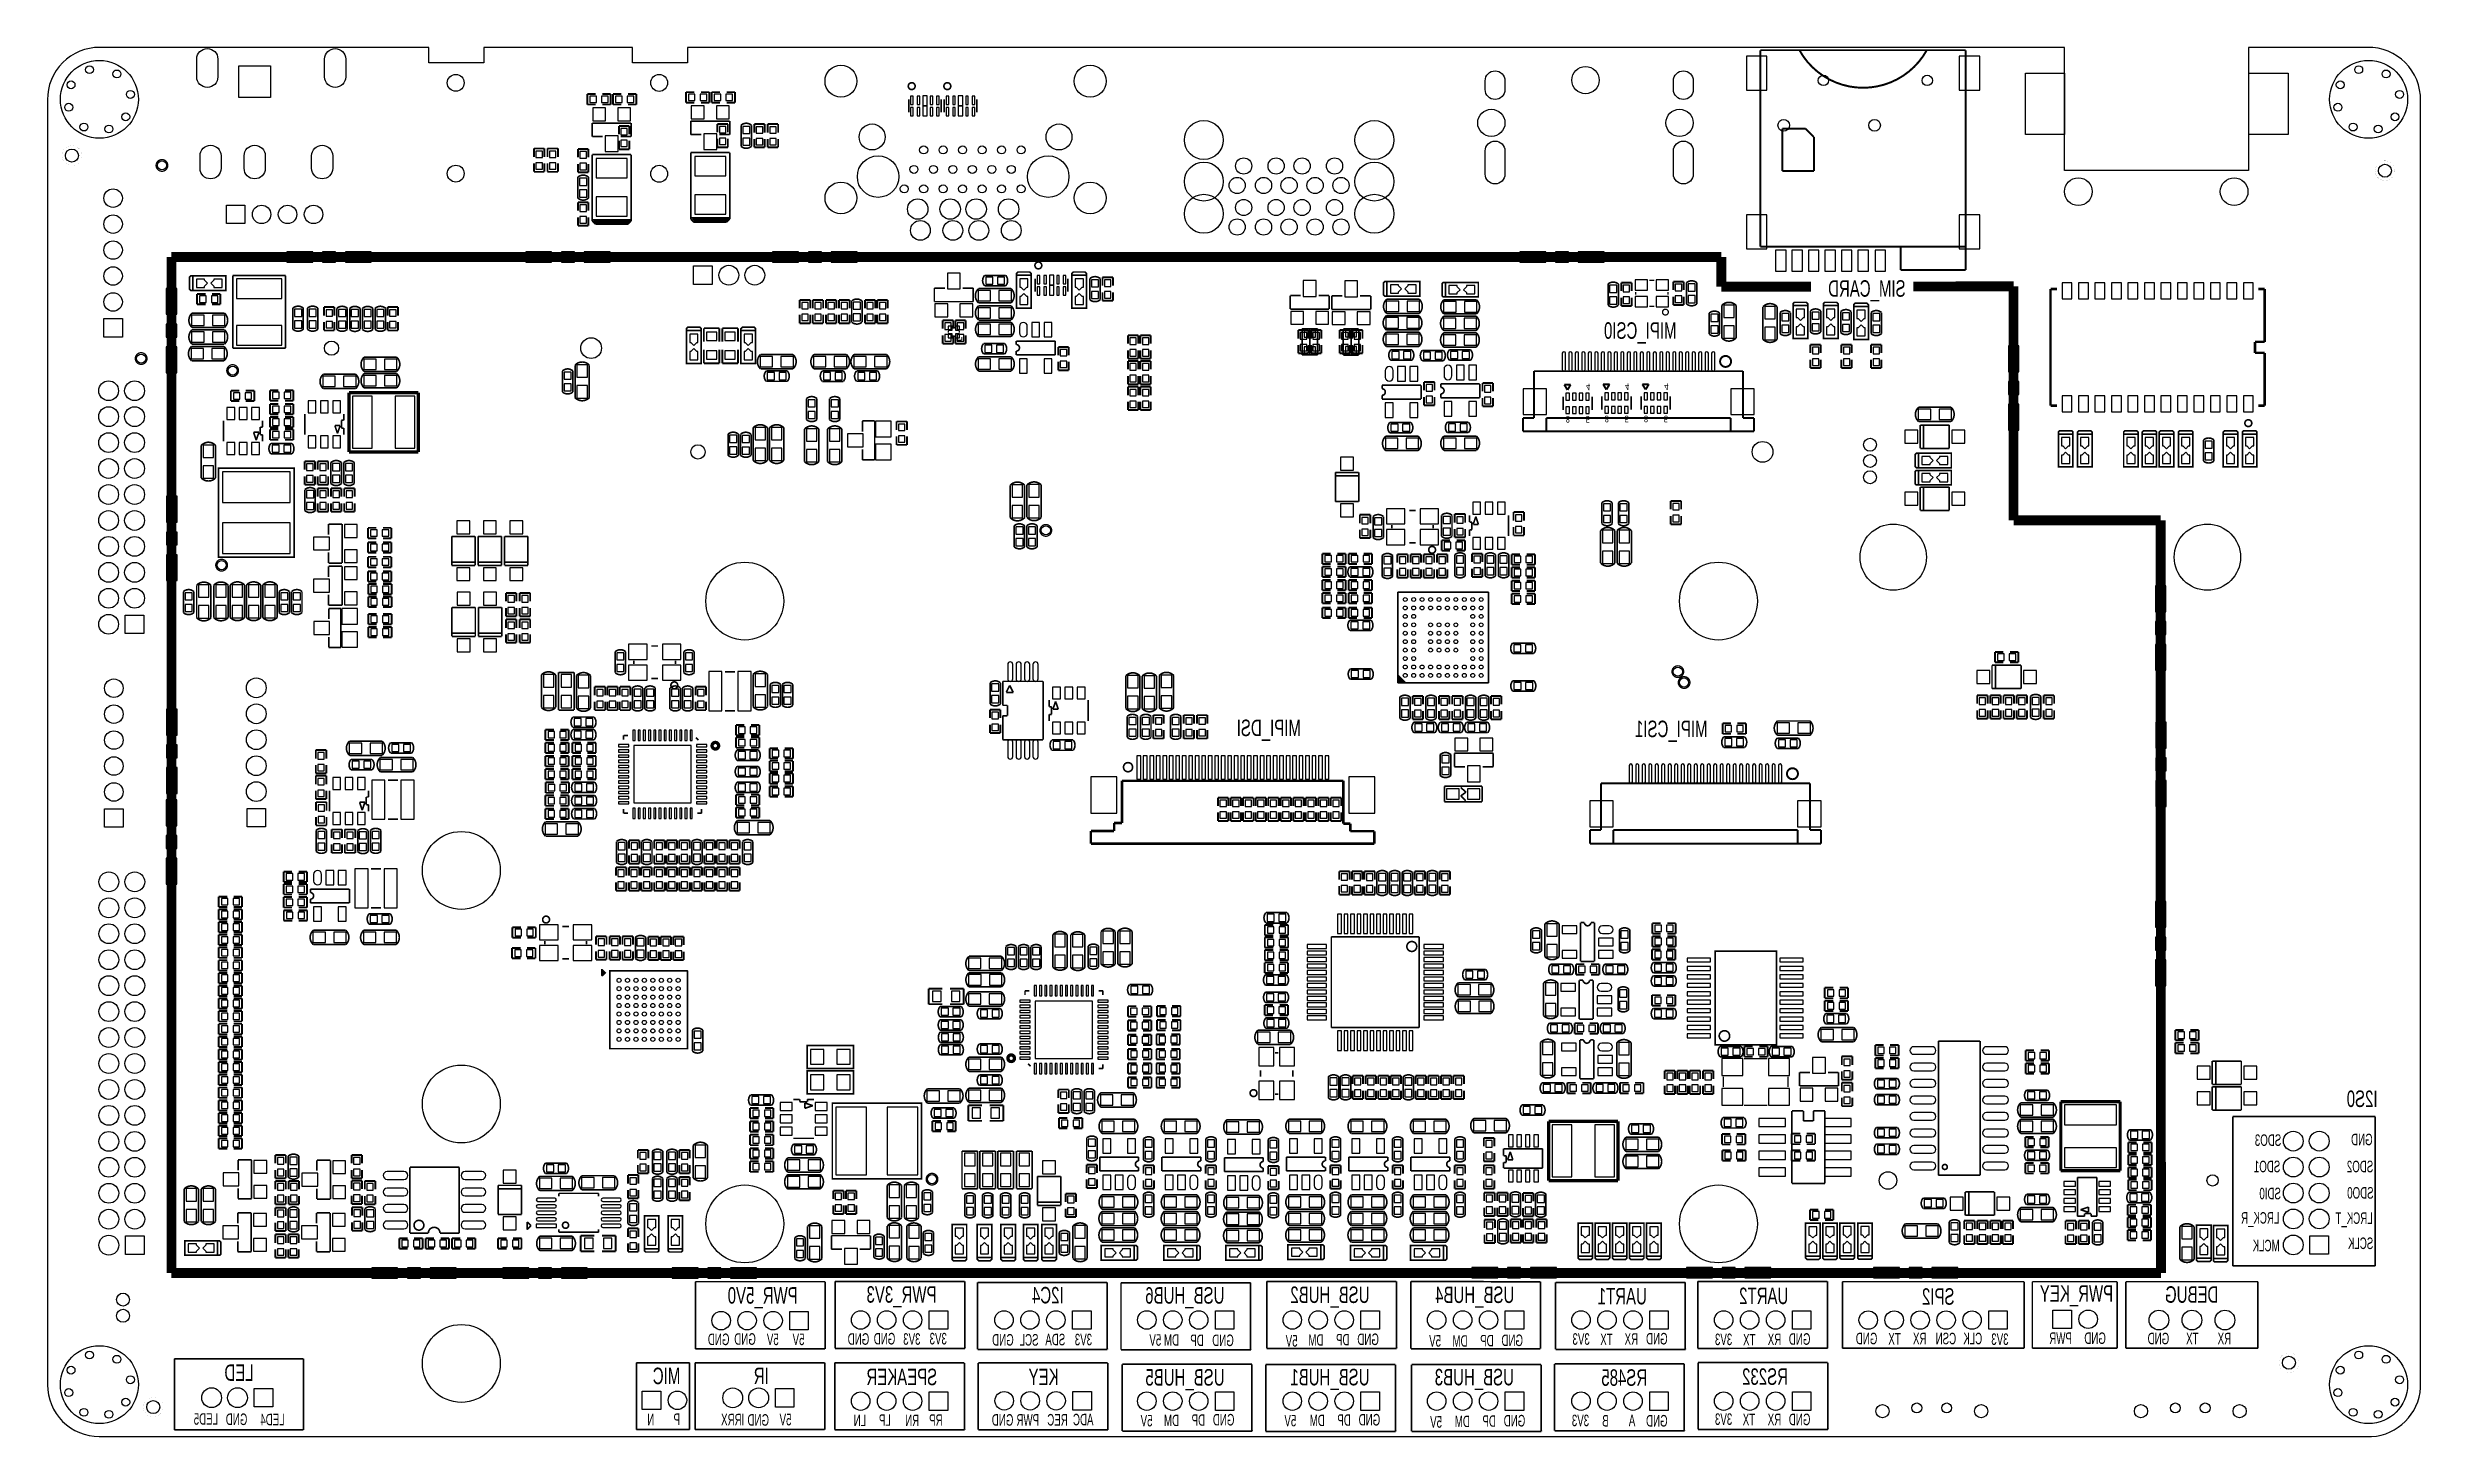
# Model space of a CAD drawing. Extents: x -3 to 180, y 0 to 107.
import ezdxf
from ezdxf.enums import TextEntityAlignment as Align

# ---------------------------------------------------------------- set-up
doc = ezdxf.new("R2010")
doc.units = 0
doc.header["$MEASUREMENT"] = 0
for name, color, linetype in [('BG_OUTLINE', 254, 'CONTINUOUS'), ('BG_SILKSCREEN_BOTTOM', 141, 'CONTINUOUS'), ('PG_SILKSCREEN_BOTTOM', 85, 'CONTINUOUS'), ('PIN_BOTTOM', 5, 'CONTINUOUS')]:
    doc.layers.add(name, color=color, linetype=linetype)

msp = doc.modelspace()

# ---------------------------------------------------------------- texts
at = {"layer": 'BG_SILKSCREEN_BOTTOM', "text_generation_flag": 2}
for s, height, width, p in [('SIM_CARD', 1.27, 0.68, (140.125196, 87.84844)), ('MIPI_CSI0', 1.27, 0.68, (122.4788, 84.6074)), ('MIPI_DSI', 1.27, 0.68, (93.5482, 53.983458)), ('MIPI_CSI1', 1.27, 0.68, (124.8664, 53.907258)), ('I2S0', 1.27, 0.68, (176.4792, 25.4)), ('SDO3', 0.889, 0.628571, (169.0624, 22.4028)), ('GND', 0.889, 0.628571, (176.0982, 22.4536)), ('SDO1', 0.889, 0.628571, (168.9862, 20.3708)), ('SDO2', 0.889, 0.628571, (176.149, 20.3708)), ('SDI0', 0.889, 0.628571, (169.037, 18.288)), ('SDO0', 0.889, 0.628571, (176.1744, 18.3388)), ('LRCK_R', 0.889, 0.628571, (168.91, 16.4084)), ('LRCK_T', 0.889, 0.628571, (176.0982, 16.391458)), ('MCLK', 0.889, 0.628571, (168.9354, 14.2748)), ('SCLK', 0.889, 0.628571, (176.149, 14.4526)), ('PWR_5V0', 1.27, 0.68, (54.7878, 10.244658)), ('PWR_3V3', 1.27, 0.68, (65.4812, 10.320858)), ('I2C4', 1.27, 0.68, (75.2729, 10.2616)), ('USB_HUB6', 1.27, 0.68, (87.6554, 10.244658)), ('USB_HUB2', 1.27, 0.68, (98.8314, 10.295458)), ('USB_HUB4', 1.27, 0.68, (109.982, 10.295458)), ('UART1', 1.27, 0.68, (120.1928, 10.1854)), ('UART2', 1.27, 0.68, (131.0894, 10.2108)), ('SPI2', 1.27, 0.68, (143.891, 10.16)), ('PWR_KEY', 1.27, 0.68, (156.1084, 10.397058)), ('DEBUG', 1.27, 0.68, (164.211, 10.3124)), ('GND', 0.889, 0.628571, (49.53, 7.0485)), ('GND', 0.889, 0.628571, (51.562, 7.0739)), ('5V', 0.889, 0.628571, (53.3273, 7.0485)), ('5V', 0.889, 0.628571, (55.3085, 7.0485)), ('GND', 0.889, 0.628571, (60.2996, 7.0739)), ('GND', 0.889, 0.628571, (62.3062, 7.0993)), ('3V3', 0.889, 0.628571, (64.24676, 7.07644)), ('3V3', 0.889, 0.628571, (66.27876, 7.10184)), ('GND', 0.889, 0.628571, (71.4248, 7.0104)), ('SCL', 0.889, 0.628571, (73.33996, 7.008698)), ('SDA', 0.889, 0.628571, (75.39736, 7.034098)), ('5V', 0.889, 0.628571, (82.78876, 7.00024)), ('DM', 0.889, 0.628571, (84.16036, 7.00024)), ('DP', 0.889, 0.628571, (86.06536, 6.97484)), ('GND', 0.889, 0.628571, (88.37676, 6.97484)), ('5V', 0.889, 0.628571, (93.29166, 6.932498)), ('DM', 0.889, 0.628571, (95.28556, 7.00024)), ('DP', 0.889, 0.628571, (97.29216, 7.02564)), ('GND', 0.889, 0.628571, (99.55276, 7.05104)), ('5V', 0.889, 0.628571, (104.34066, 6.932498)), ('DM', 0.889, 0.628571, (106.38536, 6.92404)), ('DP', 0.889, 0.628571, (108.39196, 6.94944)), ('GND', 0.889, 0.628571, (110.65256, 6.97484)), ('3V3', 0.889, 0.628571, (115.7986, 7.0739)), ('TX', 0.889, 0.628571, (117.5639, 7.0485)), ('RX', 0.889, 0.628571, (119.5197, 7.0739)), ('GND', 0.889, 0.628571, (121.793, 7.0993)), ('3V3', 0.889, 0.628571, (126.7714, 7.0485)), ('TX', 0.889, 0.628571, (128.5621, 7.0231)), ('RX', 0.889, 0.628571, (130.5433, 7.0485)), ('GND', 0.889, 0.628571, (132.7912, 7.0739)), ('GND', 0.889, 0.628571, (137.9474, 7.112)), ('TX', 0.889, 0.628571, (139.7508, 7.0866)), ('RX', 0.889, 0.628571, (141.732, 7.112)), ('CSN', 0.889, 0.628571, (144.018, 7.112)), ('CLK', 0.889, 0.628571, (146.0246, 7.112)), ('3V3', 0.889, 0.628571, (148.0566, 7.0612)), ('PWR', 0.889, 0.628571, (152.9334, 7.1374)), ('GND', 0.889, 0.628571, (155.5496, 7.1374)), ('GND', 0.889, 0.628571, (160.4264, 7.112)), ('TX', 0.889, 0.628571, (162.687, 7.112)), ('RX', 0.889, 0.628571, (165.2016, 7.112)), ('LED', 1.27, 0.68, (12.8778, 4.2926)), ('MIC', 1.27, 0.68, (45.7454, 4.0386)), ('IR', 1.27, 0.68, (52.5526, 4.0386)), ('SPEAKER', 1.27, 0.68, (65.532, 3.9624)), ('KEY', 1.27, 0.68, (74.8792, 3.9624)), ('USB_HUB5', 1.27, 0.68, (87.66556, 3.92684)), ('USB_HUB1', 1.27, 0.68, (98.8314, 3.945458)), ('USB_HUB3', 1.27, 0.68, (109.9566, 3.945458)), ('RS485', 1.27, 0.68, (120.2182, 3.9116)), ('RS232', 1.27, 0.68, (131.064, 3.9878)), ('LED5', 0.889, 0.628571, (10.1346, 0.9144)), ('GND', 0.889, 0.628571, (12.3952, 0.889)), ('LED4', 0.889, 0.628571, (15.2654, 0.8636)), ('N', 0.889, 0.628571, (43.7388, 0.8636)), ('P', 0.889, 0.628571, (45.72, 0.889)), ('IRRX', 0.889, 0.628571, (50.673, 0.8636)), ('GND', 0.889, 0.628571, (52.578, 0.8382)), ('5V', 0.889, 0.628571, (54.3052, 0.8636)), ('LN', 0.889, 0.628571, (60.05576, 0.80264)), ('LP', 0.889, 0.628571, (61.96076, 0.82804)), ('RN', 0.889, 0.628571, (64.14516, 0.80264)), ('RP', 0.889, 0.628571, (65.94856, 0.82804)), ('GND', 0.889, 0.628571, (71.3994, 0.8382)), ('PWR', 0.889, 0.628571, (73.3806, 0.8382)), ('REC', 0.889, 0.628571, (75.5904, 0.8509)), ('ADC', 0.889, 0.628571, (77.5716, 0.8636)), ('5V', 0.889, 0.628571, (82.11566, 0.785698)), ('DM', 0.889, 0.628571, (84.16036, 0.80264)), ('DP', 0.889, 0.628571, (86.16696, 0.82804)), ('GND', 0.889, 0.628571, (88.42756, 0.85344)), ('5V', 0.889, 0.628571, (93.19006, 0.785698)), ('DM', 0.889, 0.628571, (95.38716, 0.80264)), ('DP', 0.889, 0.628571, (97.39376, 0.82804)), ('GND', 0.889, 0.628571, (99.65436, 0.85344)), ('5V', 0.889, 0.628571, (104.41686, 0.684098)), ('DM', 0.889, 0.628571, (106.56316, 0.72644)), ('DP', 0.889, 0.628571, (108.56976, 0.75184)), ('GND', 0.889, 0.628571, (110.83036, 0.77724)), ('3V3', 0.889, 0.628571, (115.7478, 0.8001)), ('B', 0.889, 0.628571, (117.2464, 0.7747)), ('A', 0.889, 0.628571, (119.3038, 0.8001)), ('GND', 0.889, 0.628571, (121.793, 0.7747)), ('3V3', 0.889, 0.628571, (126.7714, 0.9017)), ('TX', 0.889, 0.628571, (128.5367, 0.8763)), ('RX', 0.889, 0.628571, (130.5433, 0.8763)), ('GND', 0.889, 0.628571, (132.7912, 0.8763))]:
    msp.add_text(s, height=height, dxfattribs=dict(at, width=width)).set_placement(p)
at = {"layer": 'BG_SILKSCREEN_BOTTOM', "text_generation_flag": 2, "width": 0.628571}
msp.add_text('3V3', height=0.889, dxfattribs=at).set_placement((76.13396, 7.034098), align=Align.RIGHT)
at = {"layer": 'PG_SILKSCREEN_BOTTOM', "text_generation_flag": 2, "width": 0.75}
for s, p in [('4', (115.517676, 81.139792)), ('4', (118.514876, 81.165192)), ('4', (121.537476, 81.165192)), ('8', (113.947702, 78.656688)), ('5', (115.485926, 78.656688)), ('8', (116.944902, 78.682088)), ('5', (118.483126, 78.682088)), ('8', (119.967502, 78.682088)), ('5', (121.505726, 78.682088))]:
    msp.add_text(s, height=0.508, rotation=180, dxfattribs=at).set_placement(p)

# ---------------------------------------------------------------- linework, layer by layer
at = {"layer": 'BG_OUTLINE'}
msp.add_lwpolyline([(-2.999994, 103.031341), (-2.999994, 3.991813, 0.414214), (0.991819, 0), (176.017809, 0, 0.378859), (179.786788, 3.768979), (179.786788, 102.98717, 0.42493), (175.712984, 107.061), (166.5478, 107.060975), (166.5478, 97.5868), (152.3746, 97.5868), (152.3746, 107.060949), (46.3042, 107.06067), (46.3042, 105.8672), (42.0624, 105.8672), (42.0624, 107.06067), (30.607, 107.060644), (30.607, 105.8672), (26.3652, 105.8672), (26.3652, 107.060644), (1.029665, 107.060619, 0.418755)], format="xyb", close=True, dxfattribs=at)
at = {"layer": 'BG_SILKSCREEN_BOTTOM'}
for points in [[(125.9332, 90.9066, 0.762, 0.762, 0), (6.5532, 90.9066, 0.762, 0.762, 0)], [(6.5532, 90.9066, 0.762, 0.762, 0), (6.5532, 12.5984, 0.762, 0.762, 0)], [(125.9332, 88.6206, 0.762, 0.762, 0), (125.9332, 90.9066, 0.762, 0.762, 0)], [(132.842, 88.6206, 0.762, 0.762, 0), (125.9332, 88.6206, 0.762, 0.762, 0)], [(148.4376, 88.646, 0.762, 0.762, 0), (140.716, 88.637288, 0.762, 0.762, 0)], [(148.4376, 70.612, 0.762, 0.762, 0), (148.4376, 88.646, 0.762, 0.762, 0)], [(159.766, 70.612, 0.762, 0.762, 0), (148.4376, 70.612, 0.762, 0.762, 0)], [(159.7914, 12.5984, 0.762, 0.762, 0), (159.766, 70.612, 0.762, 0.762, 0)], [(176.3014, 24.6634, 0.127, 0.127, 0), (165.3286, 24.6634, 0.127, 0.127, 0)], [(165.3286, 24.6634, 0.127, 0.127, 0), (165.3286, 13.1572, 0.127, 0.127, 0)], [(176.3014, 13.1572, 0.127, 0.127, 0), (176.3014, 24.6634, 0.127, 0.127, 0)], [(6.5532, 12.5984, 0.762, 0.762, 0), (159.7914, 12.5984, 0.762, 0.762, 0)], [(165.3286, 13.1572, 0.127, 0.127, 0), (176.3014, 13.1572, 0.127, 0.127, 0)], [(46.9138, 11.938, 0.127, 0.127, 0), (56.896, 11.938, 0.127, 0.127, 0)], [(46.9138, 6.7564, 0.127, 0.127, 0), (46.9138, 11.938, 0.127, 0.127, 0)], [(56.896, 11.938, 0.127, 0.127, 0), (56.896, 6.7564, 0.127, 0.127, 0)], [(57.66816, 11.95324, 0.127, 0.127, 0), (67.65036, 11.95324, 0.127, 0.127, 0)], [(57.66816, 11.67384, 0.127, 0.127, 0), (57.66816, 11.95324, 0.127, 0.127, 0)], [(57.66816, 6.79704, 0.127, 0.127, 0), (57.66816, 11.67384, 0.127, 0.127, 0)], [(67.65036, 11.95324, 0.127, 0.127, 0), (67.65036, 6.84784, 0.127, 0.127, 0)], [(68.64096, 11.87704, 0.127, 0.127, 0), (78.62316, 11.87704, 0.127, 0.127, 0)], [(68.64096, 11.59764, 0.127, 0.127, 0), (68.64096, 11.87704, 0.127, 0.127, 0)], [(68.64096, 6.72084, 0.127, 0.127, 0), (68.64096, 11.59764, 0.127, 0.127, 0)], [(78.62316, 11.87704, 0.127, 0.127, 0), (78.62316, 6.77164, 0.127, 0.127, 0)], [(79.68996, 11.85164, 0.127, 0.127, 0), (89.67216, 11.85164, 0.127, 0.127, 0)], [(79.68996, 11.57224, 0.127, 0.127, 0), (79.68996, 11.85164, 0.127, 0.127, 0)], [(79.68996, 6.69544, 0.127, 0.127, 0), (79.68996, 11.57224, 0.127, 0.127, 0)], [(89.67216, 11.85164, 0.127, 0.127, 0), (89.67216, 6.74624, 0.127, 0.127, 0)], [(90.91676, 11.95324, 0.127, 0.127, 0), (100.89896, 11.95324, 0.127, 0.127, 0)], [(90.91676, 11.67384, 0.127, 0.127, 0), (90.91676, 11.95324, 0.127, 0.127, 0)], [(90.91676, 6.79704, 0.127, 0.127, 0), (90.91676, 11.67384, 0.127, 0.127, 0)], [(100.89896, 11.95324, 0.127, 0.127, 0), (100.89896, 6.84784, 0.127, 0.127, 0)], [(102.01656, 11.95324, 0.127, 0.127, 0), (111.99876, 11.92784, 0.127, 0.127, 0)], [(102.01656, 6.77164, 0.127, 0.127, 0), (102.01656, 11.95324, 0.127, 0.127, 0)], [(111.99876, 11.92784, 0.127, 0.127, 0), (111.99876, 6.77164, 0.127, 0.127, 0)], [(113.16716, 11.87704, 0.127, 0.127, 0), (123.14936, 11.87704, 0.127, 0.127, 0)], [(113.16716, 11.59764, 0.127, 0.127, 0), (113.16716, 11.87704, 0.127, 0.127, 0)], [(113.16716, 6.72084, 0.127, 0.127, 0), (113.16716, 11.59764, 0.127, 0.127, 0)], [(123.14936, 11.87704, 0.127, 0.127, 0), (123.14936, 6.77164, 0.127, 0.127, 0)], [(124.11456, 11.95324, 0.127, 0.127, 0), (134.09676, 11.95324, 0.127, 0.127, 0)], [(124.11456, 11.67384, 0.127, 0.127, 0), (124.11456, 11.95324, 0.127, 0.127, 0)], [(124.11456, 6.79704, 0.127, 0.127, 0), (124.11456, 11.67384, 0.127, 0.127, 0)], [(134.09676, 11.95324, 0.127, 0.127, 0), (134.112, 6.8072, 0.127, 0.127, 0)], [(149.2504, 11.938, 0.127, 0.127, 0), (135.255, 11.938, 0.127, 0.127, 0)], [(135.255, 11.938, 0.127, 0.127, 0), (135.255, 6.8072, 0.127, 0.127, 0)], [(149.2504, 6.8072, 0.127, 0.127, 0), (149.2504, 11.938, 0.127, 0.127, 0)], [(149.8854, 11.938, 0.127, 0.127, 0), (156.4132, 11.938, 0.127, 0.127, 0)], [(149.8854, 6.8072, 0.127, 0.127, 0), (149.8854, 11.938, 0.127, 0.127, 0)], [(156.4132, 11.938, 0.127, 0.127, 0), (156.4132, 6.8072, 0.127, 0.127, 0)], [(157.099, 11.938, 0.127, 0.127, 0), (167.259, 11.938, 0.127, 0.127, 0)], [(157.099, 6.8072, 0.127, 0.127, 0), (157.099, 11.938, 0.127, 0.127, 0)], [(167.259, 11.938, 0.127, 0.127, 0), (167.259, 6.8072, 0.127, 0.127, 0)], [(6.7818, 0.508, 0.127, 0.127, 0), (6.7818, 5.9944, 0.127, 0.127, 0)], [(6.7818, 5.9944, 0.127, 0.127, 0), (16.7132, 5.9944, 0.127, 0.127, 0)], [(16.7132, 5.9944, 0.127, 0.127, 0), (16.7132, 0.508, 0.127, 0.127, 0)], [(42.3672, 5.6896, 0.127, 0.127, 0), (46.4566, 5.6896, 0.127, 0.127, 0)], [(42.3672, 0.5334, 0.127, 0.127, 0), (42.3672, 5.6896, 0.127, 0.127, 0)], [(46.4566, 5.6896, 0.127, 0.127, 0), (46.4566, 0.5334, 0.127, 0.127, 0)], [(56.8706, 5.6896, 0.127, 0.127, 0), (46.8884, 5.6896, 0.127, 0.127, 0)], [(46.8884, 5.6896, 0.127, 0.127, 0), (46.8884, 0.5334, 0.127, 0.127, 0)], [(56.896, 6.7564, 0.127, 0.127, 0), (46.9138, 6.7564, 0.127, 0.127, 0)], [(56.8706, 0.5334, 0.127, 0.127, 0), (56.8706, 5.6896, 0.127, 0.127, 0)], [(57.64276, 0.52324, 0.127, 0.127, 0), (57.658, 5.6896, 0.127, 0.127, 0)], [(57.64276, 5.67944, 0.127, 0.127, 0), (67.62496, 5.67944, 0.127, 0.127, 0)], [(67.67576, 6.79704, 0.127, 0.127, 0), (57.66816, 6.79704, 0.127, 0.127, 0)], [(67.62496, 5.67944, 0.127, 0.127, 0), (67.62496, 0.57404, 0.127, 0.127, 0)], [(67.65036, 6.84784, 0.127, 0.127, 0), (67.67576, 6.84784, 0.127, 0.127, 0)], [(67.67576, 6.84784, 0.127, 0.127, 0), (67.67576, 6.79704, 0.127, 0.127, 0)], [(78.64856, 6.72084, 0.127, 0.127, 0), (68.64096, 6.72084, 0.127, 0.127, 0)], [(68.69176, 5.67944, 0.127, 0.127, 0), (78.67396, 5.67944, 0.127, 0.127, 0)], [(68.69176, 5.40004, 0.127, 0.127, 0), (68.69176, 5.67944, 0.127, 0.127, 0)], [(78.62316, 6.77164, 0.127, 0.127, 0), (78.64856, 6.77164, 0.127, 0.127, 0)], [(78.64856, 6.77164, 0.127, 0.127, 0), (78.64856, 6.72084, 0.127, 0.127, 0)], [(78.67396, 5.67944, 0.127, 0.127, 0), (78.67396, 0.57404, 0.127, 0.127, 0)], [(89.69756, 6.69544, 0.127, 0.127, 0), (79.68996, 6.69544, 0.127, 0.127, 0)], [(79.79156, 5.57784, 0.127, 0.127, 0), (89.77376, 5.57784, 0.127, 0.127, 0)], [(79.79156, 5.29844, 0.127, 0.127, 0), (79.79156, 5.57784, 0.127, 0.127, 0)], [(89.67216, 6.74624, 0.127, 0.127, 0), (89.69756, 6.74624, 0.127, 0.127, 0)], [(89.69756, 6.74624, 0.127, 0.127, 0), (89.69756, 6.69544, 0.127, 0.127, 0)], [(89.77376, 5.57784, 0.127, 0.127, 0), (89.77376, 0.47244, 0.127, 0.127, 0)], [(90.84056, 5.55244, 0.127, 0.127, 0), (100.82276, 5.55244, 0.127, 0.127, 0)], [(90.84056, 5.27304, 0.127, 0.127, 0), (90.84056, 5.55244, 0.127, 0.127, 0)], [(100.92436, 6.79704, 0.127, 0.127, 0), (90.91676, 6.79704, 0.127, 0.127, 0)], [(100.82276, 5.55244, 0.127, 0.127, 0), (100.82276, 0.44704, 0.127, 0.127, 0)], [(100.89896, 6.84784, 0.127, 0.127, 0), (100.92436, 6.84784, 0.127, 0.127, 0)], [(100.92436, 6.84784, 0.127, 0.127, 0), (100.92436, 6.79704, 0.127, 0.127, 0)], [(111.99876, 6.77164, 0.127, 0.127, 0), (102.01656, 6.77164, 0.127, 0.127, 0)], [(102.06736, 5.55244, 0.127, 0.127, 0), (112.04956, 5.55244, 0.127, 0.127, 0)], [(102.06736, 5.27304, 0.127, 0.127, 0), (102.06736, 5.55244, 0.127, 0.127, 0)], [(112.04956, 5.55244, 0.127, 0.127, 0), (112.04956, 0.44704, 0.127, 0.127, 0)], [(113.09096, 5.60324, 0.127, 0.127, 0), (123.07316, 5.60324, 0.127, 0.127, 0)], [(113.09096, 5.32384, 0.127, 0.127, 0), (113.09096, 5.60324, 0.127, 0.127, 0)], [(123.17476, 6.72084, 0.127, 0.127, 0), (113.16716, 6.72084, 0.127, 0.127, 0)], [(123.07316, 5.60324, 0.127, 0.127, 0), (123.07316, 0.49784, 0.127, 0.127, 0)], [(123.14936, 6.77164, 0.127, 0.127, 0), (123.17476, 6.77164, 0.127, 0.127, 0)], [(123.17476, 6.77164, 0.127, 0.127, 0), (123.17476, 6.72084, 0.127, 0.127, 0)], [(134.112, 6.8072, 0.127, 0.127, 0), (124.11456, 6.79704, 0.127, 0.127, 0)], [(124.13996, 5.70484, 0.127, 0.127, 0), (134.12216, 5.70484, 0.127, 0.127, 0)], [(124.13996, 5.42544, 0.127, 0.127, 0), (124.13996, 5.70484, 0.127, 0.127, 0)], [(124.13996, 0.54864, 0.127, 0.127, 0), (124.13996, 5.42544, 0.127, 0.127, 0)], [(134.12216, 5.70484, 0.127, 0.127, 0), (134.12216, 0.59944, 0.127, 0.127, 0)], [(135.255, 6.8072, 0.127, 0.127, 0), (149.2504, 6.8072, 0.127, 0.127, 0)], [(156.4132, 6.8072, 0.127, 0.127, 0), (149.8854, 6.8072, 0.127, 0.127, 0)], [(167.259, 6.8072, 0.127, 0.127, 0), (157.099, 6.8072, 0.127, 0.127, 0)], [(68.69176, 0.52324, 0.127, 0.127, 0), (68.69176, 5.40004, 0.127, 0.127, 0)], [(79.79156, 0.42164, 0.127, 0.127, 0), (79.79156, 5.29844, 0.127, 0.127, 0)], [(90.84056, 0.39624, 0.127, 0.127, 0), (90.84056, 5.27304, 0.127, 0.127, 0)], [(102.06736, 0.39624, 0.127, 0.127, 0), (102.06736, 5.27304, 0.127, 0.127, 0)], [(113.09096, 0.44704, 0.127, 0.127, 0), (113.09096, 5.32384, 0.127, 0.127, 0)], [(16.7132, 0.508, 0.127, 0.127, 0), (6.7818, 0.508, 0.127, 0.127, 0)], [(46.4566, 0.5334, 0.127, 0.127, 0), (42.3672, 0.5334, 0.127, 0.127, 0)], [(46.8884, 0.5334, 0.127, 0.127, 0), (56.8706, 0.5334, 0.127, 0.127, 0)], [(67.65036, 0.52324, 0.127, 0.127, 0), (57.64276, 0.52324, 0.127, 0.127, 0)], [(67.62496, 0.57404, 0.127, 0.127, 0), (67.65036, 0.57404, 0.127, 0.127, 0)], [(67.65036, 0.57404, 0.127, 0.127, 0), (67.65036, 0.52324, 0.127, 0.127, 0)], [(78.69936, 0.52324, 0.127, 0.127, 0), (68.69176, 0.52324, 0.127, 0.127, 0)], [(78.67396, 0.57404, 0.127, 0.127, 0), (78.69936, 0.57404, 0.127, 0.127, 0)], [(78.69936, 0.57404, 0.127, 0.127, 0), (78.69936, 0.52324, 0.127, 0.127, 0)], [(89.79916, 0.42164, 0.127, 0.127, 0), (79.79156, 0.42164, 0.127, 0.127, 0)], [(89.77376, 0.47244, 0.127, 0.127, 0), (89.79916, 0.47244, 0.127, 0.127, 0)], [(89.79916, 0.47244, 0.127, 0.127, 0), (89.79916, 0.42164, 0.127, 0.127, 0)], [(100.84816, 0.39624, 0.127, 0.127, 0), (90.84056, 0.39624, 0.127, 0.127, 0)], [(100.82276, 0.44704, 0.127, 0.127, 0), (100.84816, 0.44704, 0.127, 0.127, 0)], [(100.84816, 0.44704, 0.127, 0.127, 0), (100.84816, 0.39624, 0.127, 0.127, 0)], [(112.07496, 0.39624, 0.127, 0.127, 0), (102.06736, 0.39624, 0.127, 0.127, 0)], [(112.04956, 0.44704, 0.127, 0.127, 0), (112.07496, 0.44704, 0.127, 0.127, 0)], [(112.07496, 0.44704, 0.127, 0.127, 0), (112.07496, 0.39624, 0.127, 0.127, 0)], [(123.09856, 0.44704, 0.127, 0.127, 0), (113.09096, 0.44704, 0.127, 0.127, 0)], [(123.07316, 0.49784, 0.127, 0.127, 0), (123.09856, 0.49784, 0.127, 0.127, 0)], [(123.09856, 0.49784, 0.127, 0.127, 0), (123.09856, 0.44704, 0.127, 0.127, 0)], [(134.14756, 0.54864, 0.127, 0.127, 0), (124.13996, 0.54864, 0.127, 0.127, 0)], [(134.12216, 0.59944, 0.127, 0.127, 0), (134.14756, 0.59944, 0.127, 0.127, 0)], [(134.14756, 0.59944, 0.127, 0.127, 0), (134.14756, 0.54864, 0.127, 0.127, 0)]]:
    msp.add_lwpolyline(points, format="xyseb", dxfattribs=at)
at = {"layer": 'PG_SILKSCREEN_BOTTOM'}
for points in [[(144.745964, 106.850917, 0.1524, 0.1524, 0), (128.946148, 106.850917, 0.1524, 0.1524, 0)], [(128.946148, 106.850917, 0.1524, 0.1524, 0), (128.946148, 91.696819, 0.1524, 0.1524, 0)], [(141.754047, 106.84891, 0.1524, 0.1524, -0.590526), (131.947463, 106.84891, 0.1524, 0.1524, 0)], [(144.745964, 91.696819, 0.1524, 0.1524, 0), (144.745964, 106.850917, 0.1524, 0.1524, 0)], [(63.832994, 104.07904, 0.127, 0.127, 1), (63.306198, 104.07904, 0.127, 0.127, 1), (63.832994, 104.07904, 0.127, 0.127, 0)], [(66.576194, 104.07904, 0.127, 0.127, 1), (66.049398, 104.07904, 0.127, 0.127, 1), (66.576194, 104.07904, 0.127, 0.127, 0)], [(38.581762, 103.46309, 0.150089, 0.150089, 0), (39.231748, 103.46309, 0.150089, 0.150089, 0)], [(38.581762, 102.663092, 0.150089, 0.150089, 0), (38.581762, 103.46309, 0.150089, 0.150089, 0)], [(39.231748, 102.663092, 0.150089, 0.150089, 0), (38.581762, 102.663092, 0.150089, 0.150089, 0)], [(40.381555, 103.46309, 0.150089, 0.150089, 0), (39.731569, 103.46309, 0.150089, 0.150089, 0)], [(39.731569, 102.663092, 0.150089, 0.150089, 0), (40.381555, 102.663092, 0.150089, 0.150089, 0)], [(40.381555, 102.663092, 0.150089, 0.150089, 0), (40.381555, 103.46309, 0.150089, 0.150089, 0)], [(40.563063, 103.463039, 0.150089, 0.150089, 0), (40.563063, 102.663041, 0.150089, 0.150089, 0)], [(41.213049, 103.463039, 0.150089, 0.150089, 0), (40.563063, 103.463039, 0.150089, 0.150089, 0)], [(40.563063, 102.663041, 0.150089, 0.150089, 0), (41.213049, 102.663041, 0.150089, 0.150089, 0)], [(41.712871, 103.463039, 0.150089, 0.150089, 0), (42.362857, 103.463039, 0.150089, 0.150089, 0)], [(42.362857, 102.663041, 0.150089, 0.150089, 0), (41.712871, 102.663041, 0.150089, 0.150089, 0)], [(42.362857, 103.463039, 0.150089, 0.150089, 0), (42.362857, 102.663041, 0.150089, 0.150089, 0)], [(46.176514, 103.615465, 0.150089, 0.150089, 0), (46.8265, 103.615465, 0.150089, 0.150089, 0)], [(46.176514, 102.815466, 0.150089, 0.150089, 0), (46.176514, 103.615465, 0.150089, 0.150089, 0)], [(46.8265, 102.815466, 0.150089, 0.150089, 0), (46.176514, 102.815466, 0.150089, 0.150089, 0)], [(47.976307, 103.615465, 0.150089, 0.150089, 0), (47.326321, 103.615465, 0.150089, 0.150089, 0)], [(47.326321, 102.815466, 0.150089, 0.150089, 0), (47.976307, 102.815466, 0.150089, 0.150089, 0)], [(47.976307, 102.815466, 0.150089, 0.150089, 0), (47.976307, 103.615465, 0.150089, 0.150089, 0)], [(48.157638, 103.615439, 0.150089, 0.150089, 0), (48.157638, 102.815441, 0.150089, 0.150089, 0)], [(48.807624, 103.615439, 0.150089, 0.150089, 0), (48.157638, 103.615439, 0.150089, 0.150089, 0)], [(48.157638, 102.815441, 0.150089, 0.150089, 0), (48.807624, 102.815441, 0.150089, 0.150089, 0)], [(49.307445, 103.615439, 0.150089, 0.150089, 0), (49.957431, 103.615439, 0.150089, 0.150089, 0)], [(49.957431, 102.815441, 0.150089, 0.150089, 0), (49.307445, 102.815441, 0.150089, 0.150089, 0)], [(49.957431, 103.615439, 0.150089, 0.150089, 0), (49.957431, 102.815441, 0.150089, 0.150089, 0)], [(63.335687, 102.054939, 0.127, 0.127, 0), (63.335687, 103.054937, 0.127, 0.127, 0)], [(65.835505, 102.054939, 0.127, 0.127, 0), (65.835505, 103.054937, 0.127, 0.127, 0)], [(66.078887, 102.054939, 0.127, 0.127, 0), (66.078887, 103.054937, 0.127, 0.127, 0)], [(68.578705, 102.054939, 0.127, 0.127, 0), (68.578705, 103.054937, 0.127, 0.127, 0)], [(38.95946, 100.192789, 0.127, 0.127, 0), (38.95946, 101.234189, 0.127, 0.127, 0)], [(38.95946, 101.234189, 0.127, 0.127, 0), (41.95666, 101.234189, 0.127, 0.127, 0)], [(41.012161, 101.016537, 0.150089, 0.150089, 0), (41.812159, 101.016537, 0.150089, 0.150089, 0)], [(41.012161, 100.366551, 0.150089, 0.150089, 0), (41.012161, 101.016537, 0.150089, 0.150089, 0)], [(41.812159, 101.016537, 0.150089, 0.150089, 0), (41.812159, 100.366551, 0.150089, 0.150089, 0)], [(41.95666, 101.234189, 0.127, 0.127, 0), (41.95666, 100.192789, 0.127, 0.127, 0)], [(46.55406, 100.345265, 0.127, 0.127, 0), (46.55406, 101.386665, 0.127, 0.127, 0)], [(46.55406, 101.386665, 0.127, 0.127, 0), (49.55126, 101.386665, 0.127, 0.127, 0)], [(48.606761, 101.168937, 0.150089, 0.150089, 0), (49.406759, 101.168937, 0.150089, 0.150089, 0)], [(48.606761, 100.518951, 0.150089, 0.150089, 0), (48.606761, 101.168937, 0.150089, 0.150089, 0)], [(49.406759, 101.168937, 0.150089, 0.150089, 0), (49.406759, 100.518951, 0.150089, 0.150089, 0)], [(49.55126, 101.386665, 0.127, 0.127, 0), (49.55126, 100.345265, 0.127, 0.127, 0)], [(50.425401, 100.503711, 0.127, 0.127, 0), (50.425401, 101.0666, 0.127, 0.127, -0.37791), (51.225399, 101.0666, 0.127, 0.127, 0)], [(51.225399, 100.503711, 0.127, 0.127, 0), (51.225399, 99.441, 0.127, 0.127, -0.37791), (50.425401, 99.441, 0.127, 0.127, 0)], [(50.425401, 99.441, 0.127, 0.127, 0), (50.425401, 100.503711, 0.127, 0.127, 0)], [(51.225399, 101.0666, 0.127, 0.127, 0), (51.225399, 100.503711, 0.127, 0.127, 0)], [(51.441401, 101.153697, 0.150089, 0.150089, 0), (52.241399, 101.153697, 0.150089, 0.150089, 0)], [(51.441401, 100.503711, 0.150089, 0.150089, 0), (51.441401, 101.153697, 0.150089, 0.150089, 0)], [(52.241399, 101.153697, 0.150089, 0.150089, 0), (52.241399, 100.503711, 0.150089, 0.150089, 0)], [(52.482801, 101.153697, 0.150089, 0.150089, 0), (52.482801, 100.503711, 0.150089, 0.150089, 0)], [(53.282799, 101.153697, 0.150089, 0.150089, 0), (52.482801, 101.153697, 0.150089, 0.150089, 0)], [(53.282799, 100.503711, 0.150089, 0.150089, 0), (53.282799, 101.153697, 0.150089, 0.150089, 0)], [(130.619449, 97.542629, 0.1524, 0.1524, 0), (130.619449, 100.807012, 0.1524, 0.1524, 0)], [(130.619449, 100.807012, 0.1524, 0.1524, 0), (132.414747, 100.807012, 0.1524, 0.1524, 0)], [(132.414747, 100.807012, 0.1524, 0.1524, 0), (133.057367, 100.164417, 0.1524, 0.1524, 0)], [(-0.3556, 98.7298, 0.003302, 0.003302, 1), (-1.8796, 98.7298, 0.003302, 0.003302, 1), (-0.3556, 98.7298, 0.003302, 0.003302, 0)], [(34.474201, 99.274097, 0.150089, 0.150089, 0), (35.274199, 99.274097, 0.150089, 0.150089, 0)], [(34.474201, 98.624111, 0.150089, 0.150089, 0), (34.474201, 99.274097, 0.150089, 0.150089, 0)], [(35.274199, 99.274097, 0.150089, 0.150089, 0), (35.274199, 98.624111, 0.150089, 0.150089, 0)], [(35.515601, 99.274097, 0.150089, 0.150089, 0), (36.315599, 99.274097, 0.150089, 0.150089, 0)], [(35.515601, 98.624111, 0.150089, 0.150089, 0), (35.515601, 99.274097, 0.150089, 0.150089, 0)], [(36.315599, 99.274097, 0.150089, 0.150089, 0), (36.315599, 98.624111, 0.150089, 0.150089, 0)], [(37.862535, 99.238435, 0.150089, 0.150089, 0), (37.862535, 98.588449, 0.150089, 0.150089, 0)], [(38.662534, 99.238435, 0.150089, 0.150089, 0), (37.862535, 99.238435, 0.150089, 0.150089, 0)], [(38.662534, 98.588449, 0.150089, 0.150089, 0), (38.662534, 99.238435, 0.150089, 0.150089, 0)], [(39.77226, 100.192789, 0.127, 0.127, 0), (38.95946, 100.192789, 0.127, 0.127, 0)], [(38.959561, 98.803435, 0.127, 0.127, 0), (38.959561, 93.685639, 0.127, 0.127, 0)], [(41.959759, 98.803435, 0.127, 0.127, 0), (38.959561, 98.803435, 0.127, 0.127, 0)], [(41.012161, 99.866729, 0.150089, 0.150089, 0), (41.012161, 99.216743, 0.150089, 0.150089, 0)], [(41.012161, 99.216743, 0.150089, 0.150089, 0), (41.812159, 99.216743, 0.150089, 0.150089, 0)], [(41.95666, 100.192789, 0.127, 0.127, 0), (41.14386, 100.192789, 0.127, 0.127, 0)], [(41.812159, 99.216743, 0.150089, 0.150089, 0), (41.812159, 99.866729, 0.150089, 0.150089, 0)], [(41.959759, 93.685639, 0.127, 0.127, 0), (41.959759, 98.803435, 0.127, 0.127, 0)], [(47.36686, 100.345265, 0.127, 0.127, 0), (46.55406, 100.345265, 0.127, 0.127, 0)], [(46.554161, 98.955835, 0.127, 0.127, 0), (46.554161, 93.838039, 0.127, 0.127, 0)], [(49.554359, 98.955835, 0.127, 0.127, 0), (46.554161, 98.955835, 0.127, 0.127, 0)], [(48.606761, 100.019129, 0.150089, 0.150089, 0), (48.606761, 99.369143, 0.150089, 0.150089, 0)], [(48.606761, 99.369143, 0.150089, 0.150089, 0), (49.406759, 99.369143, 0.150089, 0.150089, 0)], [(49.55126, 100.345265, 0.127, 0.127, 0), (48.73846, 100.345265, 0.127, 0.127, 0)], [(49.406759, 99.369143, 0.150089, 0.150089, 0), (49.406759, 100.019129, 0.150089, 0.150089, 0)], [(49.554359, 93.838039, 0.127, 0.127, 0), (49.554359, 98.955835, 0.127, 0.127, 0)], [(51.441401, 100.003889, 0.150089, 0.150089, 0), (51.441401, 99.353903, 0.150089, 0.150089, 0)], [(51.441401, 99.353903, 0.150089, 0.150089, 0), (52.241399, 99.353903, 0.150089, 0.150089, 0)], [(52.241399, 99.353903, 0.150089, 0.150089, 0), (52.241399, 100.003889, 0.150089, 0.150089, 0)], [(52.482801, 99.353903, 0.150089, 0.150089, 0), (52.482801, 100.003889, 0.150089, 0.150089, 0)], [(53.282799, 99.353903, 0.150089, 0.150089, 0), (52.482801, 99.353903, 0.150089, 0.150089, 0)], [(53.282799, 100.003889, 0.150089, 0.150089, 0), (53.282799, 99.353903, 0.150089, 0.150089, 0)], [(133.057367, 100.164417, 0.1524, 0.1524, 0), (133.057367, 97.546617, 0.1524, 0.1524, 0)], [(6.266688, 97.9678, 0.100101, 0.100101, 1), (5.366512, 97.9678, 0.100101, 0.100101, 1), (6.266688, 97.9678, 0.100101, 0.100101, 0)], [(34.474201, 98.124289, 0.150089, 0.150089, 0), (34.474201, 97.474303, 0.150089, 0.150089, 0)], [(34.474201, 97.474303, 0.150089, 0.150089, 0), (35.274199, 97.474303, 0.150089, 0.150089, 0)], [(35.274199, 97.474303, 0.150089, 0.150089, 0), (35.274199, 98.124289, 0.150089, 0.150089, 0)], [(35.515601, 98.124289, 0.150089, 0.150089, 0), (35.515601, 97.474303, 0.150089, 0.150089, 0)], [(35.515601, 97.474303, 0.150089, 0.150089, 0), (36.315599, 97.474303, 0.150089, 0.150089, 0)], [(36.315599, 97.474303, 0.150089, 0.150089, 0), (36.315599, 98.124289, 0.150089, 0.150089, 0)], [(37.862535, 97.438642, 0.150089, 0.150089, 0), (37.862535, 98.088628, 0.150089, 0.150089, 0)], [(38.662534, 97.438642, 0.150089, 0.150089, 0), (37.862535, 97.438642, 0.150089, 0.150089, 0)], [(37.862586, 96.005879, 0.127, 0.127, 0), (37.862586, 97.068589, 0.127, 0.127, -0.37791), (38.662585, 97.068589, 0.127, 0.127, 0)], [(38.662534, 98.088628, 0.150089, 0.150089, 0), (38.662534, 97.438642, 0.150089, 0.150089, 0)], [(38.662585, 97.068589, 0.127, 0.127, 0), (38.662585, 96.005879, 0.127, 0.127, 0)], [(133.057367, 97.546617, 0.1524, 0.1524, 0), (130.619449, 97.546617, 0.1524, 0.1524, 0)], [(177.81016, 97.5614, 0.003302, 0.003302, 1), (176.28616, 97.5614, 0.003302, 0.003302, 1), (177.81016, 97.5614, 0.003302, 0.003302, 0)], [(37.862561, 95.123787, 0.150089, 0.150089, 0), (37.862561, 94.473801, 0.150089, 0.150089, 0)], [(38.662559, 95.123787, 0.150089, 0.150089, 0), (37.862561, 95.123787, 0.150089, 0.150089, 0)], [(38.662585, 96.005879, 0.127, 0.127, 0), (38.662585, 95.442989, 0.127, 0.127, -0.37791), (37.862586, 95.442989, 0.127, 0.127, 0)], [(37.862586, 95.442989, 0.127, 0.127, 0), (37.862586, 96.005879, 0.127, 0.127, 0)], [(38.662559, 94.473801, 0.150089, 0.150089, 0), (38.662559, 95.123787, 0.150089, 0.150089, 0)], [(37.862561, 93.323994, 0.150089, 0.150089, 0), (37.862561, 93.97398, 0.150089, 0.150089, 0)], [(38.662559, 93.323994, 0.150089, 0.150089, 0), (37.862561, 93.323994, 0.150089, 0.150089, 0)], [(38.662559, 93.97398, 0.150089, 0.150089, 0), (38.662559, 93.323994, 0.150089, 0.150089, 0)], [(41.959759, 93.769434, 0.127, 0.127, 0), (38.959561, 93.769434, 0.127, 0.127, 0)], [(38.959561, 93.685639, 0.127, 0.127, 0), (39.213561, 93.431639, 0.127, 0.127, 0)], [(41.89476, 93.642637, 0.127, 0.127, 0), (39.07536, 93.642637, 0.127, 0.127, 0)], [(41.78046, 93.52534, 0.127, 0.127, 0), (39.17696, 93.52534, 0.127, 0.127, 0)], [(39.213561, 93.431639, 0.127, 0.127, 0), (41.705759, 93.431639, 0.127, 0.127, 0)], [(41.705759, 93.431639, 0.127, 0.127, 0), (41.959759, 93.685639, 0.127, 0.127, 0)], [(49.554359, 93.921834, 0.127, 0.127, 0), (46.554161, 93.921834, 0.127, 0.127, 0)], [(46.554161, 93.838039, 0.127, 0.127, 0), (46.808161, 93.584039, 0.127, 0.127, 0)], [(49.48936, 93.795037, 0.127, 0.127, 0), (46.66996, 93.795037, 0.127, 0.127, 0)], [(49.37506, 93.67774, 0.127, 0.127, 0), (46.77156, 93.67774, 0.127, 0.127, 0)], [(46.808161, 93.584039, 0.127, 0.127, 0), (49.300359, 93.584039, 0.127, 0.127, 0)], [(49.300359, 93.584039, 0.127, 0.127, 0), (49.554359, 93.838039, 0.127, 0.127, 0)], [(128.946148, 91.696819, 0.1524, 0.1524, 0), (144.745964, 91.696819, 0.1524, 0.1524, 0)], [(139.740869, 91.69273, 0.1524, 0.1524, 0), (139.740869, 89.902513, 0.1524, 0.1524, 0)], [(144.745151, 89.902513, 0.1524, 0.1524, 0), (144.745151, 91.721432, 0.1524, 0.1524, 0)], [(71.646796, 89.49944, 0.127, 0.127, 0), (71.646796, 89.65184, 0.127, 0.127, 0), (71.748396, 89.75344, 0.127, 0.127, 0), (72.205596, 89.75344, 0.127, 0.127, 0)], [(72.764396, 89.49944, 0.127, 0.127, 0), (72.764396, 89.65184, 0.127, 0.127, 0), (72.662796, 89.75344, 0.127, 0.127, 0), (72.205596, 89.75344, 0.127, 0.127, 0)], [(73.586594, 90.26144, 0.127, 0.127, 1), (73.059798, 90.26144, 0.127, 0.127, 1), (73.586594, 90.26144, 0.127, 0.127, 0)], [(75.913996, 89.49944, 0.127, 0.127, 0), (75.913996, 89.65184, 0.127, 0.127, 0), (76.015596, 89.75344, 0.127, 0.127, 0), (76.472796, 89.75344, 0.127, 0.127, 0)], [(77.031596, 89.49944, 0.127, 0.127, 0), (77.031596, 89.65184, 0.127, 0.127, 0), (76.929996, 89.75344, 0.127, 0.127, 0), (76.472796, 89.75344, 0.127, 0.127, 0)], [(139.740869, 89.902513, 0.1524, 0.1524, 0), (144.745151, 89.902513, 0.1524, 0.1524, 0)], [(8.18896, 89.44864, 0.127, 0.127, 0), (8.03656, 89.44864, 0.127, 0.127, 0), (7.93496, 89.34704, 0.127, 0.127, 0), (7.93496, 88.88984, 0.127, 0.127, 0)], [(8.18896, 88.33104, 0.127, 0.127, 0), (8.03656, 88.33104, 0.127, 0.127, 0), (7.93496, 88.43264, 0.127, 0.127, 0), (7.93496, 88.88984, 0.127, 0.127, 0)], [(8.18896, 88.33104, 0.127, 0.127, 0), (8.18896, 89.44864, 0.127, 0.127, 0), (10.72896, 89.44864, 0.127, 0.127, 0), (10.72896, 88.33104, 0.127, 0.127, 0), (8.18896, 88.33104, 0.127, 0.127, 0)], [(8.523503, 88.055399, 0.150089, 0.150089, 0), (8.523503, 87.255401, 0.150089, 0.150089, 0)], [(9.173489, 88.055399, 0.150089, 0.150089, 0), (8.523503, 88.055399, 0.150089, 0.150089, 0)], [(9.673311, 88.055399, 0.150089, 0.150089, 0), (10.323297, 88.055399, 0.150089, 0.150089, 0)], [(10.323297, 88.055399, 0.150089, 0.150089, 0), (10.323297, 87.255401, 0.150089, 0.150089, 0)], [(15.33906, 89.47404, 0.127, 0.127, 0), (11.27506, 89.47404, 0.127, 0.127, 0)], [(11.27506, 89.47404, 0.127, 0.127, 0), (11.27506, 83.88604, 0.127, 0.127, 0)], [(15.33906, 83.88604, 0.127, 0.127, 0), (15.33906, 89.47404, 0.127, 0.127, 0)], [(65.311122, 88.508789, 0.127, 0.127, 0), (66.123922, 88.508789, 0.127, 0.127, 0)], [(65.311122, 87.467389, 0.127, 0.127, 0), (65.311122, 88.508789, 0.127, 0.127, 0)], [(67.495522, 88.508789, 0.127, 0.127, 0), (68.308322, 88.508789, 0.127, 0.127, 0)], [(68.308322, 88.508789, 0.127, 0.127, 0), (68.308322, 87.467389, 0.127, 0.127, 0)], [(71.220305, 87.374781, 0.127, 0.127, 0), (68.720487, 87.374781, 0.127, 0.127, -0.450474), (68.720487, 88.474601, 0.127, 0.127, 0)], [(68.720487, 88.474601, 0.127, 0.127, 0), (71.220305, 88.474601, 0.127, 0.127, 0)], [(70.245707, 88.693041, 0.127, 0.127, 0), (69.182996, 88.693041, 0.127, 0.127, -0.37791), (69.182996, 89.493039, 0.127, 0.127, 0)], [(69.182996, 89.493039, 0.127, 0.127, 0), (70.245707, 89.493039, 0.127, 0.127, 0)], [(70.245707, 89.493039, 0.127, 0.127, 0), (70.808596, 89.493039, 0.127, 0.127, -0.37791), (70.808596, 88.693041, 0.127, 0.127, 0)], [(70.808596, 88.693041, 0.127, 0.127, 0), (70.245707, 88.693041, 0.127, 0.127, 0)], [(71.220305, 88.474601, 0.127, 0.127, -0.432734), (71.220305, 87.374781, 0.127, 0.127, 0)], [(71.646796, 89.49944, 0.127, 0.127, 0), (72.764396, 89.49944, 0.127, 0.127, 0), (72.764396, 86.95944, 0.127, 0.127, 0), (71.646796, 86.95944, 0.127, 0.127, 0), (71.646796, 89.49944, 0.127, 0.127, 0)], [(73.089287, 88.237339, 0.127, 0.127, 0), (73.089287, 89.237337, 0.127, 0.127, 0)], [(75.589105, 88.237339, 0.127, 0.127, 0), (75.589105, 89.237337, 0.127, 0.127, 0)], [(75.913996, 89.49944, 0.127, 0.127, 0), (77.031596, 89.49944, 0.127, 0.127, 0), (77.031596, 86.95944, 0.127, 0.127, 0), (75.913996, 86.95944, 0.127, 0.127, 0), (75.913996, 89.49944, 0.127, 0.127, 0)], [(77.291997, 88.182729, 0.127, 0.127, 0), (77.291997, 89.24544, 0.127, 0.127, -0.37791), (78.091995, 89.24544, 0.127, 0.127, 0)], [(78.091995, 88.182729, 0.127, 0.127, 0), (78.091995, 87.61984, 0.127, 0.127, -0.37791), (77.291997, 87.61984, 0.127, 0.127, 0)], [(77.291997, 87.61984, 0.127, 0.127, 0), (77.291997, 88.182729, 0.127, 0.127, 0)], [(78.091995, 89.24544, 0.127, 0.127, 0), (78.091995, 88.182729, 0.127, 0.127, 0)], [(78.263801, 89.342697, 0.150089, 0.150089, 0), (79.063799, 89.342697, 0.150089, 0.150089, 0)], [(78.263801, 88.692711, 0.150089, 0.150089, 0), (78.263801, 89.342697, 0.150089, 0.150089, 0)], [(78.263801, 88.192889, 0.150089, 0.150089, 0), (78.263801, 87.542903, 0.150089, 0.150089, 0)], [(79.063799, 89.342697, 0.150089, 0.150089, 0), (79.063799, 88.692711, 0.150089, 0.150089, 0)], [(79.063799, 87.542903, 0.150089, 0.150089, 0), (79.063799, 88.192889, 0.150089, 0.150089, 0)], [(92.724351, 87.9348, 0.127, 0.127, 0), (93.537151, 87.9348, 0.127, 0.127, 0)], [(92.724351, 86.8934, 0.127, 0.127, 0), (92.724351, 87.9348, 0.127, 0.127, 0)], [(94.908751, 87.9348, 0.127, 0.127, 0), (95.721551, 87.9348, 0.127, 0.127, 0)], [(95.721551, 87.9348, 0.127, 0.127, 0), (95.721551, 86.8934, 0.127, 0.127, 0)], [(95.924751, 87.9094, 0.127, 0.127, 0), (96.737551, 87.9094, 0.127, 0.127, 0)], [(95.924751, 86.868, 0.127, 0.127, 0), (95.924751, 87.9094, 0.127, 0.127, 0)], [(98.109151, 87.9094, 0.127, 0.127, 0), (98.921951, 87.9094, 0.127, 0.127, 0)], [(98.921951, 87.9094, 0.127, 0.127, 0), (98.921951, 86.868, 0.127, 0.127, 0)], [(100.16236, 89.01176, 0.127, 0.127, 0), (100.00996, 89.01176, 0.127, 0.127, 0), (99.90836, 88.91016, 0.127, 0.127, 0), (99.90836, 88.45296, 0.127, 0.127, 0)], [(100.16236, 87.89416, 0.127, 0.127, 0), (100.00996, 87.89416, 0.127, 0.127, 0), (99.90836, 87.99576, 0.127, 0.127, 0), (99.90836, 88.45296, 0.127, 0.127, 0)], [(100.16236, 87.89416, 0.127, 0.127, 0), (100.16236, 89.01176, 0.127, 0.127, 0), (102.70236, 89.01176, 0.127, 0.127, 0), (102.70236, 87.89416, 0.127, 0.127, 0), (100.16236, 87.89416, 0.127, 0.127, 0)], [(104.6734, 88.9508, 0.127, 0.127, 0), (104.521, 88.9508, 0.127, 0.127, 0), (104.4194, 88.8492, 0.127, 0.127, 0), (104.4194, 88.392, 0.127, 0.127, 0)], [(104.6734, 87.8332, 0.127, 0.127, 0), (104.521, 87.8332, 0.127, 0.127, 0), (104.4194, 87.9348, 0.127, 0.127, 0), (104.4194, 88.392, 0.127, 0.127, 0)], [(104.6734, 87.8332, 0.127, 0.127, 0), (104.6734, 88.9508, 0.127, 0.127, 0), (107.2134, 88.9508, 0.127, 0.127, 0), (107.2134, 87.8332, 0.127, 0.127, 0), (104.6734, 87.8332, 0.127, 0.127, 0)], [(117.202001, 88.260911, 0.127, 0.127, 0), (117.202001, 88.8238, 0.127, 0.127, -0.37791), (118.001999, 88.8238, 0.127, 0.127, 0)], [(118.001999, 88.260911, 0.127, 0.127, 0), (118.001999, 87.1982, 0.127, 0.127, -0.37791), (117.202001, 87.1982, 0.127, 0.127, 0)], [(117.202001, 87.1982, 0.127, 0.127, 0), (117.202001, 88.260911, 0.127, 0.127, 0)], [(118.001999, 88.8238, 0.127, 0.127, 0), (118.001999, 88.260911, 0.127, 0.127, 0)], [(118.218001, 88.936297, 0.150089, 0.150089, 0), (119.017999, 88.936297, 0.150089, 0.150089, 0)], [(118.218001, 88.286311, 0.150089, 0.150089, 0), (118.218001, 88.936297, 0.150089, 0.150089, 0)], [(118.218001, 87.786489, 0.150089, 0.150089, 0), (118.218001, 87.136503, 0.150089, 0.150089, 0)], [(119.017999, 88.936297, 0.150089, 0.150089, 0), (119.017999, 88.286311, 0.150089, 0.150089, 0)], [(119.017999, 87.136503, 0.150089, 0.150089, 0), (119.017999, 87.786489, 0.150089, 0.150089, 0)], [(119.32379, 88.2126, 0.1, 0.1, 0), (119.32379, 88.0126, 0.1, 0.1, 0)], [(120.7738, 89.112598, 0.1, 0.1, 0), (120.3738, 89.112598, 0.1, 0.1, 0)], [(121.82381, 88.0126, 0.1, 0.1, 0), (121.82381, 88.2126, 0.1, 0.1, 0)], [(122.231201, 89.012497, 0.150089, 0.150089, 0), (122.231201, 88.362511, 0.150089, 0.150089, 0)], [(123.031199, 89.012497, 0.150089, 0.150089, 0), (122.231201, 89.012497, 0.150089, 0.150089, 0)], [(122.231201, 87.212703, 0.150089, 0.150089, 0), (122.231201, 87.862689, 0.150089, 0.150089, 0)], [(123.031199, 88.362511, 0.150089, 0.150089, 0), (123.031199, 89.012497, 0.150089, 0.150089, 0)], [(123.031199, 87.862689, 0.150089, 0.150089, 0), (123.031199, 87.212703, 0.150089, 0.150089, 0)], [(123.247201, 87.862689, 0.127, 0.127, 0), (123.247201, 88.9254, 0.127, 0.127, -0.37791), (124.047199, 88.9254, 0.127, 0.127, 0)], [(124.047199, 87.862689, 0.127, 0.127, 0), (124.047199, 87.2998, 0.127, 0.127, -0.37791), (123.247201, 87.2998, 0.127, 0.127, 0)], [(123.247201, 87.2998, 0.127, 0.127, 0), (123.247201, 87.862689, 0.127, 0.127, 0)], [(124.047199, 88.9254, 0.127, 0.127, 0), (124.047199, 87.862689, 0.127, 0.127, 0)], [(151.7904, 88.447118, 0.199898, 0.199898, 0), (151.28748, 88.447118, 0.199898, 0.199898, 0)], [(151.28748, 88.447118, 0.199898, 0.199898, 0), (151.28748, 79.446882, 0.199898, 0.199898, 0)], [(167.78732, 88.447118, 0.199898, 0.199898, 0), (167.2844, 88.447118, 0.199898, 0.199898, 0)], [(167.78732, 84.371942, 0.199898, 0.199898, 0), (167.78732, 88.447118, 0.199898, 0.199898, 0)], [(8.132877, 85.48243, 0.127, 0.127, -0.432734), (8.132877, 86.58225, 0.127, 0.127, 0)], [(8.132877, 86.58225, 0.127, 0.127, 0), (10.632694, 86.58225, 0.127, 0.127, -0.450474), (10.632694, 85.48243, 0.127, 0.127, 0)], [(8.523503, 87.255401, 0.150089, 0.150089, 0), (9.173489, 87.255401, 0.150089, 0.150089, 0)], [(10.323297, 87.255401, 0.150089, 0.150089, 0), (9.673311, 87.255401, 0.150089, 0.150089, 0)], [(15.906801, 86.406711, 0.127, 0.127, 0), (15.906801, 86.9696, 0.127, 0.127, -0.37791), (16.706799, 86.9696, 0.127, 0.127, 0)], [(16.706799, 86.406711, 0.127, 0.127, 0), (16.706799, 85.344, 0.127, 0.127, -0.37791), (15.906801, 85.344, 0.127, 0.127, 0)], [(15.906801, 85.344, 0.127, 0.127, 0), (15.906801, 86.406711, 0.127, 0.127, 0)], [(16.706799, 86.9696, 0.127, 0.127, 0), (16.706799, 86.406711, 0.127, 0.127, 0)], [(17.024401, 86.406711, 0.127, 0.127, 0), (17.024401, 86.9696, 0.127, 0.127, -0.37791), (17.824399, 86.9696, 0.127, 0.127, 0)], [(17.824399, 86.406711, 0.127, 0.127, 0), (17.824399, 85.344, 0.127, 0.127, -0.37791), (17.024401, 85.344, 0.127, 0.127, 0)], [(17.024401, 85.344, 0.127, 0.127, 0), (17.024401, 86.406711, 0.127, 0.127, 0)], [(17.824399, 86.9696, 0.127, 0.127, 0), (17.824399, 86.406711, 0.127, 0.127, 0)], [(18.304561, 87.046537, 0.150089, 0.150089, 0), (19.104559, 87.046537, 0.150089, 0.150089, 0)], [(18.304561, 86.396551, 0.150089, 0.150089, 0), (18.304561, 87.046537, 0.150089, 0.150089, 0)], [(18.304561, 85.896729, 0.150089, 0.150089, 0), (18.304561, 85.246743, 0.150089, 0.150089, 0)], [(19.104559, 87.046537, 0.150089, 0.150089, 0), (19.104559, 86.396551, 0.150089, 0.150089, 0)], [(19.104559, 85.246743, 0.150089, 0.150089, 0), (19.104559, 85.896729, 0.150089, 0.150089, 0)], [(19.295161, 86.396551, 0.127, 0.127, 0), (19.295161, 86.95944, 0.127, 0.127, -0.37791), (20.095159, 86.95944, 0.127, 0.127, 0)], [(20.095159, 86.396551, 0.127, 0.127, 0), (20.095159, 85.33384, 0.127, 0.127, -0.37791), (19.295161, 85.33384, 0.127, 0.127, 0)], [(19.295161, 85.33384, 0.127, 0.127, 0), (19.295161, 86.396551, 0.127, 0.127, 0)], [(20.095159, 86.95944, 0.127, 0.127, 0), (20.095159, 86.396551, 0.127, 0.127, 0)], [(20.279893, 86.388626, 0.127, 0.127, 0), (20.279893, 86.951515, 0.127, 0.127, -0.37791), (21.079892, 86.951515, 0.127, 0.127, 0)], [(21.079892, 86.388626, 0.127, 0.127, 0), (21.079892, 85.325915, 0.127, 0.127, -0.37791), (20.279893, 85.325915, 0.127, 0.127, 0)], [(20.279893, 85.325915, 0.127, 0.127, 0), (20.279893, 86.388626, 0.127, 0.127, 0)], [(21.079892, 86.951515, 0.127, 0.127, 0), (21.079892, 86.388626, 0.127, 0.127, 0)], [(21.266201, 86.388677, 0.127, 0.127, 0), (21.266201, 86.951566, 0.127, 0.127, -0.37791), (22.066199, 86.951566, 0.127, 0.127, 0)], [(22.066199, 86.388677, 0.127, 0.127, 0), (22.066199, 85.325966, 0.127, 0.127, -0.37791), (21.266201, 85.325966, 0.127, 0.127, 0)], [(21.266201, 85.325966, 0.127, 0.127, 0), (21.266201, 86.388677, 0.127, 0.127, 0)], [(22.066199, 86.951566, 0.127, 0.127, 0), (22.066199, 86.388677, 0.127, 0.127, 0)], [(22.241561, 86.396652, 0.127, 0.127, 0), (22.241561, 86.959542, 0.127, 0.127, -0.37791), (23.041559, 86.959542, 0.127, 0.127, 0)], [(23.041559, 86.396652, 0.127, 0.127, 0), (23.041559, 85.333942, 0.127, 0.127, -0.37791), (22.241561, 85.333942, 0.127, 0.127, 0)], [(22.241561, 85.333942, 0.127, 0.127, 0), (22.241561, 86.396652, 0.127, 0.127, 0)], [(23.041559, 86.959542, 0.127, 0.127, 0), (23.041559, 86.396652, 0.127, 0.127, 0)], [(23.206761, 87.046613, 0.150089, 0.150089, 0), (23.206761, 86.396627, 0.150089, 0.150089, 0)], [(24.006759, 87.046613, 0.150089, 0.150089, 0), (23.206761, 87.046613, 0.150089, 0.150089, 0)], [(23.206761, 85.24682, 0.150089, 0.150089, 0), (23.206761, 85.896806, 0.150089, 0.150089, 0)], [(24.006759, 86.396627, 0.150089, 0.150089, 0), (24.006759, 87.046613, 0.150089, 0.150089, 0)], [(24.006759, 85.896806, 0.150089, 0.150089, 0), (24.006759, 85.24682, 0.150089, 0.150089, 0)], [(54.947871, 87.604067, 0.150089, 0.150089, 0), (55.747869, 87.604067, 0.150089, 0.150089, 0)], [(54.947871, 86.954081, 0.150089, 0.150089, 0), (54.947871, 87.604067, 0.150089, 0.150089, 0)], [(54.947871, 86.454259, 0.150089, 0.150089, 0), (54.947871, 85.804273, 0.150089, 0.150089, 0)], [(55.747869, 87.604067, 0.150089, 0.150089, 0), (55.747869, 86.954081, 0.150089, 0.150089, 0)], [(55.747869, 85.804273, 0.150089, 0.150089, 0), (55.747869, 86.454259, 0.150089, 0.150089, 0)], [(55.947361, 87.605337, 0.150089, 0.150089, 0), (55.947361, 86.955351, 0.150089, 0.150089, 0)], [(56.747359, 87.605337, 0.150089, 0.150089, 0), (55.947361, 87.605337, 0.150089, 0.150089, 0)], [(55.947361, 85.805543, 0.150089, 0.150089, 0), (55.947361, 86.455529, 0.150089, 0.150089, 0)], [(56.747359, 86.955351, 0.150089, 0.150089, 0), (56.747359, 87.605337, 0.150089, 0.150089, 0)], [(56.747359, 86.455529, 0.150089, 0.150089, 0), (56.747359, 85.805543, 0.150089, 0.150089, 0)], [(56.963361, 87.605337, 0.150089, 0.150089, 0), (57.763359, 87.605337, 0.150089, 0.150089, 0)], [(56.963361, 86.955351, 0.150089, 0.150089, 0), (56.963361, 87.605337, 0.150089, 0.150089, 0)], [(56.963361, 86.455529, 0.150089, 0.150089, 0), (56.963361, 85.805543, 0.150089, 0.150089, 0)], [(57.763359, 87.605337, 0.150089, 0.150089, 0), (57.763359, 86.955351, 0.150089, 0.150089, 0)], [(57.763359, 85.805543, 0.150089, 0.150089, 0), (57.763359, 86.455529, 0.150089, 0.150089, 0)], [(57.979361, 87.605337, 0.150089, 0.150089, 0), (57.979361, 86.955351, 0.150089, 0.150089, 0)], [(58.779359, 87.605337, 0.150089, 0.150089, 0), (57.979361, 87.605337, 0.150089, 0.150089, 0)], [(57.979361, 85.805543, 0.150089, 0.150089, 0), (57.979361, 86.455529, 0.150089, 0.150089, 0)], [(58.779359, 86.955351, 0.150089, 0.150089, 0), (58.779359, 87.605337, 0.150089, 0.150089, 0)], [(58.779359, 86.455529, 0.150089, 0.150089, 0), (58.779359, 85.805543, 0.150089, 0.150089, 0)], [(58.944561, 86.955351, 0.127, 0.127, 0), (58.944561, 87.51824, 0.127, 0.127, -0.37791), (59.744559, 87.51824, 0.127, 0.127, 0)], [(59.744559, 86.955351, 0.127, 0.127, 0), (59.744559, 85.89264, 0.127, 0.127, -0.37791), (58.944561, 85.89264, 0.127, 0.127, 0)], [(58.944561, 85.89264, 0.127, 0.127, 0), (58.944561, 86.955351, 0.127, 0.127, 0)], [(59.744559, 87.51824, 0.127, 0.127, 0), (59.744559, 86.955351, 0.127, 0.127, 0)], [(59.960561, 87.605337, 0.150089, 0.150089, 0), (59.960561, 86.955351, 0.150089, 0.150089, 0)], [(60.760559, 87.605337, 0.150089, 0.150089, 0), (59.960561, 87.605337, 0.150089, 0.150089, 0)], [(59.960561, 85.805543, 0.150089, 0.150089, 0), (59.960561, 86.455529, 0.150089, 0.150089, 0)], [(60.760559, 86.955351, 0.150089, 0.150089, 0), (60.760559, 87.605337, 0.150089, 0.150089, 0)], [(60.760559, 86.455529, 0.150089, 0.150089, 0), (60.760559, 85.805543, 0.150089, 0.150089, 0)], [(60.925761, 87.605286, 0.150089, 0.150089, 0), (61.725759, 87.605286, 0.150089, 0.150089, 0)], [(60.925761, 86.9553, 0.150089, 0.150089, 0), (60.925761, 87.605286, 0.150089, 0.150089, 0)], [(60.925761, 86.455479, 0.150089, 0.150089, 0), (60.925761, 85.805493, 0.150089, 0.150089, 0)], [(61.725759, 87.605286, 0.150089, 0.150089, 0), (61.725759, 86.9553, 0.150089, 0.150089, 0)], [(61.725759, 85.805493, 0.150089, 0.150089, 0), (61.725759, 86.455479, 0.150089, 0.150089, 0)], [(68.308322, 87.467389, 0.127, 0.127, 0), (65.311122, 87.467389, 0.127, 0.127, 0)], [(65.963597, 86.030537, 0.150089, 0.150089, 0), (66.763595, 86.030537, 0.150089, 0.150089, 0)], [(65.963597, 85.380551, 0.150089, 0.150089, 0), (65.963597, 86.030537, 0.150089, 0.150089, 0)], [(66.763595, 86.030537, 0.150089, 0.150089, 0), (66.763595, 85.380551, 0.150089, 0.150089, 0)], [(66.928797, 86.030537, 0.150089, 0.150089, 0), (67.728795, 86.030537, 0.150089, 0.150089, 0)], [(66.928797, 85.380551, 0.150089, 0.150089, 0), (66.928797, 86.030537, 0.150089, 0.150089, 0)], [(67.728795, 86.030537, 0.150089, 0.150089, 0), (67.728795, 85.380551, 0.150089, 0.150089, 0)], [(71.220305, 86.05393, 0.127, 0.127, 0), (68.720487, 86.05393, 0.127, 0.127, -0.450474), (68.720487, 87.15375, 0.127, 0.127, 0)], [(68.720487, 84.78393, 0.127, 0.127, -0.432734), (68.720487, 85.88375, 0.127, 0.127, 0)], [(68.720487, 87.15375, 0.127, 0.127, 0), (71.220305, 87.15375, 0.127, 0.127, 0)], [(68.720487, 85.88375, 0.127, 0.127, 0), (71.220305, 85.88375, 0.127, 0.127, -0.450474), (71.220305, 84.78393, 0.127, 0.127, 0)], [(71.220305, 87.15375, 0.127, 0.127, -0.432734), (71.220305, 86.05393, 0.127, 0.127, 0)], [(78.263801, 87.542903, 0.150089, 0.150089, 0), (79.063799, 87.542903, 0.150089, 0.150089, 0)], [(95.721551, 86.8934, 0.127, 0.127, 0), (92.724351, 86.8934, 0.127, 0.127, 0)], [(98.921951, 86.868, 0.127, 0.127, 0), (95.924751, 86.868, 0.127, 0.127, 0)], [(102.631469, 85.28685, 0.127, 0.127, 0), (100.131651, 85.28685, 0.127, 0.127, -0.450474), (100.131651, 86.38667, 0.127, 0.127, 0)], [(102.656869, 86.55685, 0.127, 0.127, 0), (100.157051, 86.55685, 0.127, 0.127, -0.450474), (100.157051, 87.65667, 0.127, 0.127, 0)], [(100.131651, 86.38667, 0.127, 0.127, 0), (102.631469, 86.38667, 0.127, 0.127, 0)], [(100.157051, 87.65667, 0.127, 0.127, 0), (102.656869, 87.65667, 0.127, 0.127, 0)], [(102.631469, 86.38667, 0.127, 0.127, -0.432734), (102.631469, 85.28685, 0.127, 0.127, 0)], [(102.656869, 87.65667, 0.127, 0.127, -0.432734), (102.656869, 86.55685, 0.127, 0.127, 0)], [(107.051069, 85.24113, 0.127, 0.127, 0), (104.551251, 85.24113, 0.127, 0.127, -0.450474), (104.551251, 86.34095, 0.127, 0.127, 0)], [(107.066309, 86.52129, 0.127, 0.127, 0), (104.566491, 86.52129, 0.127, 0.127, -0.450474), (104.566491, 87.62111, 0.127, 0.127, 0)], [(104.551251, 86.34095, 0.127, 0.127, 0), (107.051069, 86.34095, 0.127, 0.127, 0)], [(104.566491, 87.62111, 0.127, 0.127, 0), (107.066309, 87.62111, 0.127, 0.127, 0)], [(107.051069, 86.34095, 0.127, 0.127, -0.432734), (107.051069, 85.24113, 0.127, 0.127, 0)], [(107.066309, 87.62111, 0.127, 0.127, -0.432734), (107.066309, 86.52129, 0.127, 0.127, 0)], [(118.218001, 87.136503, 0.150089, 0.150089, 0), (119.017999, 87.136503, 0.150089, 0.150089, 0)], [(120.3738, 87.112602, 0.1, 0.1, 0), (120.7738, 87.112602, 0.1, 0.1, 0)], [(121.847407, 86.66259, 0.1, 0.1, 0.999987), (121.400189, 86.662616, 0.1, 0.1, 1.000013), (121.847407, 86.66259, 0.1, 0.1, 0)], [(123.031199, 87.212703, 0.150089, 0.150089, 0), (122.231201, 87.212703, 0.150089, 0.150089, 0)], [(124.999801, 85.525889, 0.127, 0.127, 0), (124.999801, 86.5886, 0.127, 0.127, -0.37791), (125.799799, 86.5886, 0.127, 0.127, 0)], [(125.799799, 86.5886, 0.127, 0.127, 0), (125.799799, 85.525889, 0.127, 0.127, 0)], [(125.96749, 87.178109, 0.127, 0.127, -0.432734), (127.06731, 87.178109, 0.127, 0.127, 0)], [(127.06731, 87.178109, 0.127, 0.127, 0), (127.06731, 84.678291, 0.127, 0.127, -0.450474), (125.96749, 84.678291, 0.127, 0.127, 0)], [(125.96749, 84.678291, 0.127, 0.127, 0), (125.96749, 87.178109, 0.127, 0.127, 0)], [(129.135835, 84.569071, 0.127, 0.127, 0), (129.135835, 87.068889, 0.127, 0.127, -0.450474), (130.235655, 87.068889, 0.127, 0.127, 0)], [(130.235655, 87.068889, 0.127, 0.127, 0), (130.235655, 84.569071, 0.127, 0.127, 0)], [(130.454248, 85.56912, 0.127, 0.127, 0), (130.454248, 86.631831, 0.127, 0.127, -0.37791), (131.254246, 86.631831, 0.127, 0.127, 0)], [(131.254246, 86.631831, 0.127, 0.127, 0), (131.254246, 85.56912, 0.127, 0.127, 0)], [(131.463796, 87.16264, 0.127, 0.127, 0), (131.463796, 87.31504, 0.127, 0.127, 0), (131.565396, 87.41664, 0.127, 0.127, 0), (132.022596, 87.41664, 0.127, 0.127, 0)], [(131.463796, 87.16264, 0.127, 0.127, 0), (132.581396, 87.16264, 0.127, 0.127, 0), (132.581396, 84.62264, 0.127, 0.127, 0), (131.463796, 84.62264, 0.127, 0.127, 0), (131.463796, 87.16264, 0.127, 0.127, 0)], [(132.581396, 87.16264, 0.127, 0.127, 0), (132.581396, 87.31504, 0.127, 0.127, 0), (132.479796, 87.41664, 0.127, 0.127, 0), (132.022596, 87.41664, 0.127, 0.127, 0)], [(132.791048, 85.69358, 0.127, 0.127, 0), (132.791048, 86.756291, 0.127, 0.127, -0.37791), (133.591046, 86.756291, 0.127, 0.127, 0)], [(133.591046, 86.756291, 0.127, 0.127, 0), (133.591046, 85.69358, 0.127, 0.127, 0)], [(133.800596, 87.16264, 0.127, 0.127, 0), (133.800596, 87.31504, 0.127, 0.127, 0), (133.902196, 87.41664, 0.127, 0.127, 0), (134.359396, 87.41664, 0.127, 0.127, 0)], [(133.800596, 87.16264, 0.127, 0.127, 0), (134.918196, 87.16264, 0.127, 0.127, 0), (134.918196, 84.62264, 0.127, 0.127, 0), (133.800596, 84.62264, 0.127, 0.127, 0), (133.800596, 87.16264, 0.127, 0.127, 0)], [(134.918196, 87.16264, 0.127, 0.127, 0), (134.918196, 87.31504, 0.127, 0.127, 0), (134.816596, 87.41664, 0.127, 0.127, 0), (134.359396, 87.41664, 0.127, 0.127, 0)], [(135.127848, 85.64278, 0.127, 0.127, 0), (135.127848, 86.705491, 0.127, 0.127, -0.37791), (135.927846, 86.705491, 0.127, 0.127, 0)], [(135.927846, 86.705491, 0.127, 0.127, 0), (135.927846, 85.64278, 0.127, 0.127, 0)], [(136.137396, 87.08898, 0.127, 0.127, 0), (136.137396, 87.24138, 0.127, 0.127, 0), (136.238996, 87.34298, 0.127, 0.127, 0), (136.696196, 87.34298, 0.127, 0.127, 0)], [(136.137396, 87.08898, 0.127, 0.127, 0), (137.254996, 87.08898, 0.127, 0.127, 0), (137.254996, 84.54898, 0.127, 0.127, 0), (136.137396, 84.54898, 0.127, 0.127, 0), (136.137396, 87.08898, 0.127, 0.127, 0)], [(137.254996, 87.08898, 0.127, 0.127, 0), (137.254996, 87.24138, 0.127, 0.127, 0), (137.153396, 87.34298, 0.127, 0.127, 0), (136.696196, 87.34298, 0.127, 0.127, 0)], [(137.464648, 85.569171, 0.127, 0.127, 0), (137.464648, 86.631882, 0.127, 0.127, -0.37791), (138.264646, 86.631882, 0.127, 0.127, 0)], [(138.264646, 86.631882, 0.127, 0.127, 0), (138.264646, 85.569171, 0.127, 0.127, 0)], [(8.132851, 84.19973, 0.127, 0.127, -0.432734), (8.132851, 85.29955, 0.127, 0.127, 0)], [(8.132851, 85.29955, 0.127, 0.127, 0), (10.632669, 85.29955, 0.127, 0.127, -0.450474), (10.632669, 84.19973, 0.127, 0.127, 0)], [(10.632669, 84.19973, 0.127, 0.127, 0), (8.132851, 84.19973, 0.127, 0.127, 0)], [(10.632694, 85.48243, 0.127, 0.127, 0), (8.132877, 85.48243, 0.127, 0.127, 0)], [(18.304561, 85.246743, 0.150089, 0.150089, 0), (19.104559, 85.246743, 0.150089, 0.150089, 0)], [(24.006759, 85.24682, 0.150089, 0.150089, 0), (23.206761, 85.24682, 0.150089, 0.150089, 0)], [(46.228, 85.2424, 0.127, 0.127, 0), (46.228, 85.3948, 0.127, 0.127, 0), (46.3296, 85.4964, 0.127, 0.127, 0), (46.7868, 85.4964, 0.127, 0.127, 0)], [(46.228, 85.2424, 0.127, 0.127, 0), (47.3456, 85.2424, 0.127, 0.127, 0), (47.3456, 82.7024, 0.127, 0.127, 0), (46.228, 82.7024, 0.127, 0.127, 0), (46.228, 85.2424, 0.127, 0.127, 0)], [(47.3456, 85.2424, 0.127, 0.127, 0), (47.3456, 85.3948, 0.127, 0.127, 0), (47.244, 85.4964, 0.127, 0.127, 0), (46.7868, 85.4964, 0.127, 0.127, 0)], [(47.558503, 85.42401, 0.150089, 0.150089, 0), (48.758297, 85.42401, 0.150089, 0.150089, 0)], [(47.558503, 84.373999, 0.150089, 0.150089, 0), (47.558503, 85.42401, 0.150089, 0.150089, 0)], [(48.758297, 85.42401, 0.150089, 0.150089, 0), (48.758297, 84.373999, 0.150089, 0.150089, 0)], [(48.980903, 85.42401, 0.150089, 0.150089, 0), (50.180697, 85.42401, 0.150089, 0.150089, 0)], [(48.980903, 84.373999, 0.150089, 0.150089, 0), (48.980903, 85.42401, 0.150089, 0.150089, 0)], [(50.180697, 85.42401, 0.150089, 0.150089, 0), (50.180697, 84.373999, 0.150089, 0.150089, 0)], [(50.419, 85.2424, 0.127, 0.127, 0), (50.419, 85.3948, 0.127, 0.127, 0), (50.5206, 85.4964, 0.127, 0.127, 0), (50.9778, 85.4964, 0.127, 0.127, 0)], [(50.419, 85.2424, 0.127, 0.127, 0), (51.5366, 85.2424, 0.127, 0.127, 0), (51.5366, 82.7024, 0.127, 0.127, 0), (50.419, 82.7024, 0.127, 0.127, 0), (50.419, 85.2424, 0.127, 0.127, 0)], [(51.5366, 85.2424, 0.127, 0.127, 0), (51.5366, 85.3948, 0.127, 0.127, 0), (51.435, 85.4964, 0.127, 0.127, 0), (50.9778, 85.4964, 0.127, 0.127, 0)], [(54.947871, 85.804273, 0.150089, 0.150089, 0), (55.747869, 85.804273, 0.150089, 0.150089, 0)], [(56.747359, 85.805543, 0.150089, 0.150089, 0), (55.947361, 85.805543, 0.150089, 0.150089, 0)], [(56.963361, 85.805543, 0.150089, 0.150089, 0), (57.763359, 85.805543, 0.150089, 0.150089, 0)], [(58.779359, 85.805543, 0.150089, 0.150089, 0), (57.979361, 85.805543, 0.150089, 0.150089, 0)], [(60.760559, 85.805543, 0.150089, 0.150089, 0), (59.960561, 85.805543, 0.150089, 0.150089, 0)], [(60.925761, 85.805493, 0.150089, 0.150089, 0), (61.725759, 85.805493, 0.150089, 0.150089, 0)], [(65.963597, 84.880729, 0.150089, 0.150089, 0), (65.963597, 84.230743, 0.150089, 0.150089, 0)], [(65.963597, 84.230743, 0.150089, 0.150089, 0), (66.763595, 84.230743, 0.150089, 0.150089, 0)], [(66.395854, 85.19414, 0.100076, 0.100076, 0), (66.395854, 85.06714, 0.100076, 0.100076, 0)], [(66.763595, 84.230743, 0.150089, 0.150089, 0), (66.763595, 84.880729, 0.150089, 0.150089, 0)], [(66.884296, 85.45576, 0.100076, 0.100076, 0), (66.757296, 85.45576, 0.100076, 0.100076, 0)], [(66.757296, 84.80552, 0.100076, 0.100076, 0), (66.884296, 84.80552, 0.100076, 0.100076, 0)], [(66.928797, 84.880729, 0.150089, 0.150089, 0), (66.928797, 84.230743, 0.150089, 0.150089, 0)], [(66.928797, 84.230743, 0.150089, 0.150089, 0), (67.728795, 84.230743, 0.150089, 0.150089, 0)], [(67.420744, 84.501228, 0.100076, 0.100076, 0), (67.12077, 84.501228, 0.100076, 0.100076, 0)], [(67.245738, 85.06714, 0.100076, 0.100076, 0), (67.245738, 85.19414, 0.100076, 0.100076, 0)], [(67.429634, 84.751164, 0.100076, 0.100076, 0), (67.429634, 84.501228, 0.100076, 0.100076, 0)], [(67.728795, 84.230743, 0.150089, 0.150089, 0), (67.728795, 84.880729, 0.150089, 0.150089, 0)], [(71.220305, 84.78393, 0.127, 0.127, 0), (68.720487, 84.78393, 0.127, 0.127, 0)], [(69.669685, 83.435241, 0.127, 0.127, 0), (69.106796, 83.435241, 0.127, 0.127, -0.37791), (69.106796, 84.235239, 0.127, 0.127, 0)], [(69.106796, 84.235239, 0.127, 0.127, 0), (69.669685, 84.235239, 0.127, 0.127, 0)], [(69.669685, 84.235239, 0.127, 0.127, 0), (70.732396, 84.235239, 0.127, 0.127, -0.37791), (70.732396, 83.435241, 0.127, 0.127, 0)], [(71.619897, 84.432927, 0.127, 0.127, 0), (71.619897, 84.161351, 0.127, 0.127, 0)], [(74.619891, 84.432927, 0.127, 0.127, 0), (71.619897, 84.432927, 0.127, 0.127, 0)], [(71.619897, 84.161351, 0.127, 0.127, -0.999898), (71.619897, 83.661529, 0.127, 0.127, 0)], [(74.619891, 83.364553, 0.127, 0.127, 0), (74.619891, 84.432927, 0.127, 0.127, 0)], [(80.219601, 84.872297, 0.150089, 0.150089, 0), (81.019599, 84.872297, 0.150089, 0.150089, 0)], [(80.219601, 84.222311, 0.150089, 0.150089, 0), (80.219601, 84.872297, 0.150089, 0.150089, 0)], [(81.019599, 84.872297, 0.150089, 0.150089, 0), (81.019599, 84.222311, 0.150089, 0.150089, 0)], [(81.184801, 84.872297, 0.150089, 0.150089, 0), (81.984799, 84.872297, 0.150089, 0.150089, 0)], [(81.184801, 84.222311, 0.150089, 0.150089, 0), (81.184801, 84.872297, 0.150089, 0.150089, 0)], [(81.984799, 84.872297, 0.150089, 0.150089, 0), (81.984799, 84.222311, 0.150089, 0.150089, 0)], [(93.351401, 85.278722, 0.150089, 0.150089, 0), (93.351401, 84.628736, 0.150089, 0.150089, 0)], [(94.151399, 85.278722, 0.150089, 0.150089, 0), (93.351401, 85.278722, 0.150089, 0.150089, 0)], [(93.351401, 83.478903, 0.150089, 0.150089, 0), (93.351401, 84.128889, 0.150089, 0.150089, 0)], [(94.833897, 85.383395, 0.127, 0.127, 0), (93.634103, 85.383395, 0.127, 0.127, 0)], [(93.634103, 85.383395, 0.127, 0.127, 0), (93.634103, 83.363308, 0.127, 0.127, 0)], [(94.151399, 84.628736, 0.150089, 0.150089, 0), (94.151399, 85.278722, 0.150089, 0.150089, 0)], [(94.151399, 84.128889, 0.150089, 0.150089, 0), (94.151399, 83.478903, 0.150089, 0.150089, 0)], [(94.231689, 83.353402, 0.127, 0.127, 0), (94.231689, 85.353398, 0.127, 0.127, 0)], [(94.316601, 85.278722, 0.150089, 0.150089, 0), (94.316601, 84.628711, 0.150089, 0.150089, 0)], [(95.116599, 85.278722, 0.150089, 0.150089, 0), (94.316601, 85.278722, 0.150089, 0.150089, 0)], [(94.316601, 83.478878, 0.150089, 0.150089, 0), (94.316601, 84.128889, 0.150089, 0.150089, 0)], [(94.833897, 83.363308, 0.127, 0.127, 0), (94.833897, 85.383395, 0.127, 0.127, 0)], [(95.116599, 84.628711, 0.150089, 0.150089, 0), (95.116599, 85.278722, 0.150089, 0.150089, 0)], [(95.116599, 84.128889, 0.150089, 0.150089, 0), (95.116599, 83.478878, 0.150089, 0.150089, 0)], [(96.526401, 85.278697, 0.150089, 0.150089, 0), (97.326399, 85.278697, 0.150089, 0.150089, 0)], [(96.526401, 84.628711, 0.150089, 0.150089, 0), (96.526401, 85.278697, 0.150089, 0.150089, 0)], [(96.526401, 84.128889, 0.150089, 0.150089, 0), (96.526401, 83.478903, 0.150089, 0.150089, 0)], [(98.008897, 85.368892, 0.127, 0.127, 0), (96.809103, 85.368892, 0.127, 0.127, 0)], [(96.809103, 85.368892, 0.127, 0.127, 0), (96.809103, 83.348805, 0.127, 0.127, 0)], [(97.326399, 85.278697, 0.150089, 0.150089, 0), (97.326399, 84.628711, 0.150089, 0.150089, 0)], [(97.326399, 83.478903, 0.150089, 0.150089, 0), (97.326399, 84.128889, 0.150089, 0.150089, 0)], [(97.411311, 85.378798, 0.127, 0.127, 0), (97.411311, 83.378802, 0.127, 0.127, 0)], [(97.491601, 85.278697, 0.150089, 0.150089, 0), (98.291599, 85.278697, 0.150089, 0.150089, 0)], [(97.491601, 84.628711, 0.150089, 0.150089, 0), (97.491601, 85.278697, 0.150089, 0.150089, 0)], [(97.491601, 84.128889, 0.150089, 0.150089, 0), (97.491601, 83.478903, 0.150089, 0.150089, 0)], [(98.008897, 83.348805, 0.127, 0.127, 0), (98.008897, 85.368892, 0.127, 0.127, 0)], [(98.291599, 85.278697, 0.150089, 0.150089, 0), (98.291599, 84.628711, 0.150089, 0.150089, 0)], [(98.291599, 83.478903, 0.150089, 0.150089, 0), (98.291599, 84.128889, 0.150089, 0.150089, 0)], [(102.631469, 84.01685, 0.127, 0.127, 0), (100.131651, 84.01685, 0.127, 0.127, -0.450474), (100.131651, 85.11667, 0.127, 0.127, 0)], [(100.131651, 85.11667, 0.127, 0.127, 0), (102.631469, 85.11667, 0.127, 0.127, 0)], [(102.631469, 85.11667, 0.127, 0.127, -0.432734), (102.631469, 84.01685, 0.127, 0.127, 0)], [(107.051069, 83.97113, 0.127, 0.127, 0), (104.551251, 83.97113, 0.127, 0.127, -0.450474), (104.551251, 85.07095, 0.127, 0.127, 0)], [(104.551251, 85.07095, 0.127, 0.127, 0), (107.051069, 85.07095, 0.127, 0.127, 0)], [(107.051069, 85.07095, 0.127, 0.127, -0.432734), (107.051069, 83.97113, 0.127, 0.127, 0)], [(125.799799, 85.525889, 0.127, 0.127, 0), (125.799799, 84.963, 0.127, 0.127, -0.37791), (124.999801, 84.963, 0.127, 0.127, 0)], [(124.999801, 84.963, 0.127, 0.127, 0), (124.999801, 85.525889, 0.127, 0.127, 0)], [(130.235655, 84.569071, 0.127, 0.127, -0.432734), (129.135835, 84.569071, 0.127, 0.127, 0)], [(131.254246, 85.56912, 0.127, 0.127, 0), (131.254246, 85.006231, 0.127, 0.127, -0.37791), (130.454248, 85.006231, 0.127, 0.127, 0)], [(130.454248, 85.006231, 0.127, 0.127, 0), (130.454248, 85.56912, 0.127, 0.127, 0)], [(132.790844, 84.150987, 0.150089, 0.150089, 0), (132.790844, 83.501001, 0.150089, 0.150089, 0)], [(133.590843, 84.150987, 0.150089, 0.150089, 0), (132.790844, 84.150987, 0.150089, 0.150089, 0)], [(133.591046, 85.69358, 0.127, 0.127, 0), (133.591046, 85.130691, 0.127, 0.127, -0.37791), (132.791048, 85.130691, 0.127, 0.127, 0)], [(132.791048, 85.130691, 0.127, 0.127, 0), (132.791048, 85.69358, 0.127, 0.127, 0)], [(133.590843, 83.501001, 0.150089, 0.150089, 0), (133.590843, 84.150987, 0.150089, 0.150089, 0)], [(135.927846, 85.64278, 0.127, 0.127, 0), (135.927846, 85.079891, 0.127, 0.127, -0.37791), (135.127848, 85.079891, 0.127, 0.127, 0)], [(135.127848, 85.079891, 0.127, 0.127, 0), (135.127848, 85.64278, 0.127, 0.127, 0)], [(135.178444, 84.150886, 0.150089, 0.150089, 0), (135.178444, 83.5009, 0.150089, 0.150089, 0)], [(135.978443, 84.150886, 0.150089, 0.150089, 0), (135.178444, 84.150886, 0.150089, 0.150089, 0)], [(135.978443, 83.5009, 0.150089, 0.150089, 0), (135.978443, 84.150886, 0.150089, 0.150089, 0)], [(137.464444, 84.150937, 0.150089, 0.150089, 0), (137.464444, 83.500951, 0.150089, 0.150089, 0)], [(138.264443, 84.150937, 0.150089, 0.150089, 0), (137.464444, 84.150937, 0.150089, 0.150089, 0)], [(138.264646, 85.569171, 0.127, 0.127, 0), (138.264646, 85.006282, 0.127, 0.127, -0.37791), (137.464648, 85.006282, 0.127, 0.127, 0)], [(137.464648, 85.006282, 0.127, 0.127, 0), (137.464648, 85.569171, 0.127, 0.127, 0)], [(138.264443, 83.500951, 0.150089, 0.150089, 0), (138.264443, 84.150937, 0.150089, 0.150089, 0)], [(167.037512, 83.522058, 0.199898, 0.199898, 0), (167.037512, 84.371942, 0.199898, 0.199898, 0)], [(167.037512, 84.371942, 0.199898, 0.199898, 0), (167.78732, 84.371942, 0.199898, 0.199898, 0)], [(4.666488, 83.0834, 0.100101, 0.100101, 1), (3.766312, 83.0834, 0.100101, 0.100101, 1), (4.666488, 83.0834, 0.100101, 0.100101, 0)], [(8.097291, 82.91449, 0.127, 0.127, -0.432734), (8.097291, 84.01431, 0.127, 0.127, 0)], [(8.097291, 84.01431, 0.127, 0.127, 0), (10.597109, 84.01431, 0.127, 0.127, -0.450474), (10.597109, 82.91449, 0.127, 0.127, 0)], [(10.597109, 82.91449, 0.127, 0.127, 0), (8.097291, 82.91449, 0.127, 0.127, 0)], [(11.712448, 82.15884, 0.100101, 0.100101, 1), (10.812272, 82.15884, 0.100101, 0.100101, 1), (11.712448, 82.15884, 0.100101, 0.100101, 0)], [(11.27506, 83.88604, 0.127, 0.127, 0), (15.33906, 83.88604, 0.127, 0.127, 0)], [(21.391651, 82.091479, 0.127, 0.127, -0.432734), (21.391651, 83.191299, 0.127, 0.127, 0)], [(21.391651, 83.191299, 0.127, 0.127, 0), (23.891469, 83.191299, 0.127, 0.127, -0.450474), (23.891469, 82.091479, 0.127, 0.127, 0)], [(36.668761, 81.070704, 0.127, 0.127, 0), (36.668761, 82.133415, 0.127, 0.127, -0.37791), (37.468759, 82.133415, 0.127, 0.127, 0)], [(37.636501, 80.070706, 0.127, 0.127, 0), (37.636501, 82.570523, 0.127, 0.127, -0.450474), (38.736321, 82.570523, 0.127, 0.127, 0)], [(38.736321, 82.570523, 0.127, 0.127, 0), (38.736321, 80.070706, 0.127, 0.127, 0)], [(47.558503, 83.774001, 0.150089, 0.150089, 0), (47.558503, 82.72399, 0.150089, 0.150089, 0)], [(47.558503, 82.72399, 0.150089, 0.150089, 0), (48.758297, 82.72399, 0.150089, 0.150089, 0)], [(48.758297, 82.72399, 0.150089, 0.150089, 0), (48.758297, 83.774001, 0.150089, 0.150089, 0)], [(48.980903, 83.774001, 0.150089, 0.150089, 0), (48.980903, 82.72399, 0.150089, 0.150089, 0)], [(48.980903, 82.72399, 0.150089, 0.150089, 0), (50.180697, 82.72399, 0.150089, 0.150089, 0)], [(50.180697, 82.72399, 0.150089, 0.150089, 0), (50.180697, 83.774001, 0.150089, 0.150089, 0)], [(51.922426, 82.294679, 0.127, 0.127, -0.432734), (51.922426, 83.394499, 0.127, 0.127, 0)], [(51.922426, 83.394499, 0.127, 0.127, 0), (54.422243, 83.394499, 0.127, 0.127, -0.450474), (54.422243, 82.294679, 0.127, 0.127, 0)], [(54.422243, 82.294679, 0.127, 0.127, 0), (51.922426, 82.294679, 0.127, 0.127, 0)], [(56.037226, 82.294679, 0.127, 0.127, -0.432734), (56.037226, 83.394499, 0.127, 0.127, 0)], [(56.037226, 83.394499, 0.127, 0.127, 0), (58.537043, 83.394499, 0.127, 0.127, -0.450474), (58.537043, 82.294679, 0.127, 0.127, 0)], [(58.537043, 82.294679, 0.127, 0.127, 0), (56.037226, 82.294679, 0.127, 0.127, 0)], [(61.635894, 82.294679, 0.127, 0.127, 0), (59.136077, 82.294679, 0.127, 0.127, -0.450474), (59.136077, 83.394499, 0.127, 0.127, 0)], [(59.136077, 83.394499, 0.127, 0.127, 0), (61.635894, 83.394499, 0.127, 0.127, 0)], [(61.635894, 83.394499, 0.127, 0.127, -0.432734), (61.635894, 82.294679, 0.127, 0.127, 0)], [(68.720487, 82.11693, 0.127, 0.127, -0.432734), (68.720487, 83.21675, 0.127, 0.127, 0)], [(68.720487, 83.21675, 0.127, 0.127, 0), (71.220305, 83.21675, 0.127, 0.127, -0.450474), (71.220305, 82.11693, 0.127, 0.127, 0)], [(70.732396, 83.435241, 0.127, 0.127, 0), (69.669685, 83.435241, 0.127, 0.127, 0)], [(71.619897, 83.661529, 0.127, 0.127, 0), (71.619897, 83.364553, 0.127, 0.127, 0)], [(71.619897, 83.364553, 0.127, 0.127, 0), (74.619891, 83.364553, 0.127, 0.127, 0)], [(74.860201, 83.983297, 0.150089, 0.150089, 0), (75.660199, 83.983297, 0.150089, 0.150089, 0)], [(74.860201, 83.333311, 0.150089, 0.150089, 0), (74.860201, 83.983297, 0.150089, 0.150089, 0)], [(74.860201, 82.833489, 0.150089, 0.150089, 0), (74.860201, 82.183503, 0.150089, 0.150089, 0)], [(74.860201, 82.183503, 0.150089, 0.150089, 0), (75.660199, 82.183503, 0.150089, 0.150089, 0)], [(75.660199, 83.983297, 0.150089, 0.150089, 0), (75.660199, 83.333311, 0.150089, 0.150089, 0)], [(75.660199, 82.183503, 0.150089, 0.150089, 0), (75.660199, 82.833489, 0.150089, 0.150089, 0)], [(80.219601, 83.722489, 0.150089, 0.150089, 0), (80.219601, 83.072503, 0.150089, 0.150089, 0)], [(80.219601, 83.072503, 0.150089, 0.150089, 0), (81.019599, 83.072503, 0.150089, 0.150089, 0)], [(80.219601, 82.891097, 0.150089, 0.150089, 0), (81.019599, 82.891097, 0.150089, 0.150089, 0)], [(80.219601, 82.241111, 0.150089, 0.150089, 0), (80.219601, 82.891097, 0.150089, 0.150089, 0)], [(81.019599, 83.072503, 0.150089, 0.150089, 0), (81.019599, 83.722489, 0.150089, 0.150089, 0)], [(81.019599, 82.891097, 0.150089, 0.150089, 0), (81.019599, 82.241111, 0.150089, 0.150089, 0)], [(81.184801, 83.722489, 0.150089, 0.150089, 0), (81.184801, 83.072503, 0.150089, 0.150089, 0)], [(81.184801, 83.072503, 0.150089, 0.150089, 0), (81.984799, 83.072503, 0.150089, 0.150089, 0)], [(81.184801, 82.891097, 0.150089, 0.150089, 0), (81.984799, 82.891097, 0.150089, 0.150089, 0)], [(81.184801, 82.241111, 0.150089, 0.150089, 0), (81.184801, 82.891097, 0.150089, 0.150089, 0)], [(81.984799, 83.072503, 0.150089, 0.150089, 0), (81.984799, 83.722489, 0.150089, 0.150089, 0)], [(81.984799, 82.891097, 0.150089, 0.150089, 0), (81.984799, 82.241111, 0.150089, 0.150089, 0)], [(94.151399, 83.478903, 0.150089, 0.150089, 0), (93.351401, 83.478903, 0.150089, 0.150089, 0)], [(93.634103, 83.363308, 0.127, 0.127, 0), (94.833897, 83.363308, 0.127, 0.127, 0)], [(95.116599, 83.478878, 0.150089, 0.150089, 0), (94.316601, 83.478878, 0.150089, 0.150089, 0)], [(96.526401, 83.478903, 0.150089, 0.150089, 0), (97.326399, 83.478903, 0.150089, 0.150089, 0)], [(96.809103, 83.348805, 0.127, 0.127, 0), (98.008897, 83.348805, 0.127, 0.127, 0)], [(97.491601, 83.478903, 0.150089, 0.150089, 0), (98.291599, 83.478903, 0.150089, 0.150089, 0)], [(101.529921, 82.947561, 0.127, 0.127, 0), (100.467211, 82.947561, 0.127, 0.127, -0.37791), (100.467211, 83.747559, 0.127, 0.127, 0)], [(100.467211, 83.747559, 0.127, 0.127, 0), (101.529921, 83.747559, 0.127, 0.127, 0)], [(101.529921, 83.747559, 0.127, 0.127, 0), (102.092811, 83.747559, 0.127, 0.127, -0.37791), (102.092811, 82.947561, 0.127, 0.127, 0)], [(102.092811, 82.947561, 0.127, 0.127, 0), (101.529921, 82.947561, 0.127, 0.127, 0)], [(103.458289, 82.912001, 0.127, 0.127, 0), (102.8954, 82.912001, 0.127, 0.127, -0.37791), (102.8954, 83.711999, 0.127, 0.127, 0)], [(102.8954, 83.711999, 0.127, 0.127, 0), (103.458289, 83.711999, 0.127, 0.127, 0)], [(103.458289, 83.711999, 0.127, 0.127, 0), (104.521, 83.711999, 0.127, 0.127, -0.37791), (104.521, 82.912001, 0.127, 0.127, 0)], [(104.521, 82.912001, 0.127, 0.127, 0), (103.458289, 82.912001, 0.127, 0.127, 0)], [(106.05102, 82.952641, 0.127, 0.127, 0), (104.988309, 82.952641, 0.127, 0.127, -0.37791), (104.988309, 83.752639, 0.127, 0.127, 0)], [(104.988309, 83.752639, 0.127, 0.127, 0), (106.05102, 83.752639, 0.127, 0.127, 0)], [(106.05102, 83.752639, 0.127, 0.127, 0), (106.613909, 83.752639, 0.127, 0.127, -0.37791), (106.613909, 82.952641, 0.127, 0.127, 0)], [(106.613909, 82.952641, 0.127, 0.127, 0), (106.05102, 82.952641, 0.127, 0.127, 0)], [(126.680214, 82.861912, 0.1524, 0.1524, 1), (125.83541, 82.861912, 0.1524, 0.1524, 1), (126.680214, 82.861912, 0.1524, 0.1524, 0)], [(132.790844, 82.351194, 0.150089, 0.150089, 0), (132.790844, 83.00118, 0.150089, 0.150089, 0)], [(133.590843, 82.351194, 0.150089, 0.150089, 0), (132.790844, 82.351194, 0.150089, 0.150089, 0)], [(133.590843, 83.00118, 0.150089, 0.150089, 0), (133.590843, 82.351194, 0.150089, 0.150089, 0)], [(135.178444, 82.351093, 0.150089, 0.150089, 0), (135.178444, 83.001079, 0.150089, 0.150089, 0)], [(135.978443, 82.351093, 0.150089, 0.150089, 0), (135.178444, 82.351093, 0.150089, 0.150089, 0)], [(135.978443, 83.001079, 0.150089, 0.150089, 0), (135.978443, 82.351093, 0.150089, 0.150089, 0)], [(137.464444, 82.351143, 0.150089, 0.150089, 0), (137.464444, 83.001129, 0.150089, 0.150089, 0)], [(138.264443, 82.351143, 0.150089, 0.150089, 0), (137.464444, 82.351143, 0.150089, 0.150089, 0)], [(138.264443, 83.001129, 0.150089, 0.150089, 0), (138.264443, 82.351143, 0.150089, 0.150089, 0)], [(167.78732, 83.522058, 0.199898, 0.199898, 0), (167.037512, 83.522058, 0.199898, 0.199898, 0)], [(167.78732, 79.446882, 0.199898, 0.199898, 0), (167.78732, 83.522058, 0.199898, 0.199898, 0)], [(11.124336, 80.602963, 0.150089, 0.150089, 0), (11.124336, 79.802965, 0.150089, 0.150089, 0)], [(11.774322, 80.602963, 0.150089, 0.150089, 0), (11.124336, 80.602963, 0.150089, 0.150089, 0)], [(12.274144, 80.602963, 0.150089, 0.150089, 0), (12.92413, 80.602963, 0.150089, 0.150089, 0)], [(12.92413, 80.602963, 0.150089, 0.150089, 0), (12.92413, 79.802965, 0.150089, 0.150089, 0)], [(14.142212, 80.644136, 0.150089, 0.150089, 0), (14.142212, 79.844138, 0.150089, 0.150089, 0)], [(14.792198, 80.644136, 0.150089, 0.150089, 0), (14.142212, 80.644136, 0.150089, 0.150089, 0)], [(15.292019, 80.644136, 0.150089, 0.150089, 0), (15.942005, 80.644136, 0.150089, 0.150089, 0)], [(15.942005, 80.644136, 0.150089, 0.150089, 0), (15.942005, 79.844138, 0.150089, 0.150089, 0)], [(20.741869, 80.770781, 0.127, 0.127, 0), (18.242051, 80.770781, 0.127, 0.127, -0.450474), (18.242051, 81.870601, 0.127, 0.127, 0)], [(18.242051, 81.870601, 0.127, 0.127, 0), (20.741869, 81.870601, 0.127, 0.127, 0)], [(20.229474, 80.45704, 0.254, 0.254, 0), (25.563474, 80.45704, 0.254, 0.254, 0)], [(20.229474, 75.88504, 0.254, 0.254, 0), (20.229474, 80.45704, 0.254, 0.254, 0)], [(20.741869, 81.870601, 0.127, 0.127, -0.432734), (20.741869, 80.770781, 0.127, 0.127, 0)], [(21.391651, 80.821581, 0.127, 0.127, -0.432734), (21.391651, 81.921401, 0.127, 0.127, 0)], [(23.891469, 82.091479, 0.127, 0.127, 0), (21.391651, 82.091479, 0.127, 0.127, 0)], [(21.391651, 81.921401, 0.127, 0.127, 0), (23.891469, 81.921401, 0.127, 0.127, -0.450474), (23.891469, 80.821581, 0.127, 0.127, 0)], [(23.891469, 80.821581, 0.127, 0.127, 0), (21.391651, 80.821581, 0.127, 0.127, 0)], [(25.563474, 80.45704, 0.254, 0.254, 0), (25.563474, 75.88504, 0.254, 0.254, 0)], [(37.468759, 81.070704, 0.127, 0.127, 0), (37.468759, 80.507815, 0.127, 0.127, -0.37791), (36.668761, 80.507815, 0.127, 0.127, 0)], [(36.668761, 80.507815, 0.127, 0.127, 0), (36.668761, 81.070704, 0.127, 0.127, 0)], [(37.468759, 82.133415, 0.127, 0.127, 0), (37.468759, 81.070704, 0.127, 0.127, 0)], [(52.922399, 81.327041, 0.127, 0.127, 0), (52.359509, 81.327041, 0.127, 0.127, -0.37791), (52.359509, 82.127039, 0.127, 0.127, 0)], [(52.359509, 82.127039, 0.127, 0.127, 0), (52.922399, 82.127039, 0.127, 0.127, 0)], [(52.922399, 82.127039, 0.127, 0.127, 0), (53.985109, 82.127039, 0.127, 0.127, -0.37791), (53.985109, 81.327041, 0.127, 0.127, 0)], [(53.985109, 81.327041, 0.127, 0.127, 0), (52.922399, 81.327041, 0.127, 0.127, 0)], [(57.240399, 81.32699, 0.127, 0.127, 0), (56.677509, 81.32699, 0.127, 0.127, -0.37791), (56.677509, 82.126988, 0.127, 0.127, 0)], [(56.677509, 82.126988, 0.127, 0.127, 0), (57.240399, 82.126988, 0.127, 0.127, 0)], [(57.240399, 82.126988, 0.127, 0.127, 0), (58.303109, 82.126988, 0.127, 0.127, -0.37791), (58.303109, 81.32699, 0.127, 0.127, 0)], [(58.303109, 81.32699, 0.127, 0.127, 0), (57.240399, 81.32699, 0.127, 0.127, 0)], [(60.381921, 81.327015, 0.127, 0.127, 0), (59.319211, 81.327015, 0.127, 0.127, -0.37791), (59.319211, 82.127014, 0.127, 0.127, 0)], [(59.319211, 82.127014, 0.127, 0.127, 0), (60.381921, 82.127014, 0.127, 0.127, 0)], [(60.381921, 82.127014, 0.127, 0.127, 0), (60.944811, 82.127014, 0.127, 0.127, -0.37791), (60.944811, 81.327015, 0.127, 0.127, 0)], [(60.944811, 81.327015, 0.127, 0.127, 0), (60.381921, 81.327015, 0.127, 0.127, 0)], [(71.220305, 82.11693, 0.127, 0.127, 0), (68.720487, 82.11693, 0.127, 0.127, 0)], [(80.219601, 81.741289, 0.150089, 0.150089, 0), (80.219601, 81.091303, 0.150089, 0.150089, 0)], [(80.219601, 81.091303, 0.150089, 0.150089, 0), (81.019599, 81.091303, 0.150089, 0.150089, 0)], [(80.219601, 80.909897, 0.150089, 0.150089, 0), (80.219601, 80.259911, 0.150089, 0.150089, 0)], [(81.019599, 80.909897, 0.150089, 0.150089, 0), (80.219601, 80.909897, 0.150089, 0.150089, 0)], [(81.019599, 81.091303, 0.150089, 0.150089, 0), (81.019599, 81.741289, 0.150089, 0.150089, 0)], [(81.019599, 80.259911, 0.150089, 0.150089, 0), (81.019599, 80.909897, 0.150089, 0.150089, 0)], [(81.184801, 81.741289, 0.150089, 0.150089, 0), (81.184801, 81.091303, 0.150089, 0.150089, 0)], [(81.184801, 81.091303, 0.150089, 0.150089, 0), (81.984799, 81.091303, 0.150089, 0.150089, 0)], [(81.184801, 80.909897, 0.150089, 0.150089, 0), (81.184801, 80.259911, 0.150089, 0.150089, 0)], [(81.984799, 80.909897, 0.150089, 0.150089, 0), (81.184801, 80.909897, 0.150089, 0.150089, 0)], [(81.984799, 81.091303, 0.150089, 0.150089, 0), (81.984799, 81.741289, 0.150089, 0.150089, 0)], [(81.984799, 80.259911, 0.150089, 0.150089, 0), (81.984799, 80.909897, 0.150089, 0.150089, 0)], [(99.799851, 81.023536, 0.127, 0.127, 0), (99.799851, 80.751959, 0.127, 0.127, 0)], [(102.799845, 81.023536, 0.127, 0.127, 0), (99.799851, 81.023536, 0.127, 0.127, 0)], [(99.799851, 80.751959, 0.127, 0.127, -0.999898), (99.799851, 80.252138, 0.127, 0.127, 0)], [(102.799845, 79.955161, 0.127, 0.127, 0), (102.799845, 81.023536, 0.127, 0.127, 0)], [(103.038986, 81.275707, 0.150089, 0.150089, 0), (103.838985, 81.275707, 0.150089, 0.150089, 0)], [(103.038986, 80.625721, 0.150089, 0.150089, 0), (103.038986, 81.275707, 0.150089, 0.150089, 0)], [(103.838985, 81.275707, 0.150089, 0.150089, 0), (103.838985, 80.625721, 0.150089, 0.150089, 0)], [(104.32448, 81.130902, 0.127, 0.127, 0), (104.32448, 80.859325, 0.127, 0.127, 0)], [(107.324474, 81.130902, 0.127, 0.127, 0), (104.32448, 81.130902, 0.127, 0.127, 0)], [(104.32448, 80.859325, 0.127, 0.127, -0.999898), (104.32448, 80.359504, 0.127, 0.127, 0)], [(107.324474, 80.062527, 0.127, 0.127, 0), (107.324474, 81.130902, 0.127, 0.127, 0)], [(107.534786, 81.204486, 0.150089, 0.150089, 0), (108.334785, 81.204486, 0.150089, 0.150089, 0)], [(107.534786, 80.5545, 0.150089, 0.150089, 0), (107.534786, 81.204486, 0.150089, 0.150089, 0)], [(108.334785, 81.204486, 0.150089, 0.150089, 0), (108.334785, 80.5545, 0.150089, 0.150089, 0)], [(111.507803, 82.11185, 0.1524, 0.1524, 0), (111.507803, 78.511959, 0.1524, 0.1524, 0)], [(127.607797, 82.11185, 0.1524, 0.1524, 0), (111.507803, 82.11185, 0.1524, 0.1524, 0)], [(114.07521, 80.668622, 0.1524, 0.1524, 0), (113.831116, 81.076292, 0.1524, 0.1524, 0)], [(113.831116, 81.076292, 0.1524, 0.1524, 0), (114.322606, 81.076292, 0.1524, 0.1524, 0)], [(114.322606, 81.076292, 0.1524, 0.1524, 0), (114.088672, 80.671924, 0.1524, 0.1524, 0)], [(117.07241, 80.694022, 0.1524, 0.1524, 0), (116.828316, 81.101692, 0.1524, 0.1524, 0)], [(116.828316, 81.101692, 0.1524, 0.1524, 0), (117.319806, 81.101692, 0.1524, 0.1524, 0)], [(117.319806, 81.101692, 0.1524, 0.1524, 0), (117.085872, 80.697324, 0.1524, 0.1524, 0)], [(120.09501, 80.694022, 0.1524, 0.1524, 0), (119.850916, 81.101692, 0.1524, 0.1524, 0)], [(119.850916, 81.101692, 0.1524, 0.1524, 0), (120.342406, 81.101692, 0.1524, 0.1524, 0)], [(120.342406, 81.101692, 0.1524, 0.1524, 0), (120.108472, 80.697324, 0.1524, 0.1524, 0)], [(127.607797, 78.511959, 0.1524, 0.1524, 0), (127.607797, 82.11185, 0.1524, 0.1524, 0)], [(11.124336, 79.802965, 0.150089, 0.150089, 0), (11.774322, 79.802965, 0.150089, 0.150089, 0)], [(12.92413, 79.802965, 0.150089, 0.150089, 0), (12.274144, 79.802965, 0.150089, 0.150089, 0)], [(14.142212, 79.844138, 0.150089, 0.150089, 0), (14.792198, 79.844138, 0.150089, 0.150089, 0)], [(14.142212, 79.574339, 0.150089, 0.150089, 0), (14.792198, 79.574339, 0.150089, 0.150089, 0)], [(14.142212, 78.774341, 0.150089, 0.150089, 0), (14.142212, 79.574339, 0.150089, 0.150089, 0)], [(14.792198, 78.774341, 0.150089, 0.150089, 0), (14.142212, 78.774341, 0.150089, 0.150089, 0)], [(14.142314, 78.583739, 0.150089, 0.150089, 0), (14.7923, 78.583739, 0.150089, 0.150089, 0)], [(14.142314, 77.783741, 0.150089, 0.150089, 0), (14.142314, 78.583739, 0.150089, 0.150089, 0)], [(15.942005, 79.844138, 0.150089, 0.150089, 0), (15.292019, 79.844138, 0.150089, 0.150089, 0)], [(15.942005, 79.574339, 0.150089, 0.150089, 0), (15.292019, 79.574339, 0.150089, 0.150089, 0)], [(15.292019, 78.774341, 0.150089, 0.150089, 0), (15.942005, 78.774341, 0.150089, 0.150089, 0)], [(15.942107, 78.583739, 0.150089, 0.150089, 0), (15.292121, 78.583739, 0.150089, 0.150089, 0)], [(15.942005, 78.774341, 0.150089, 0.150089, 0), (15.942005, 79.574339, 0.150089, 0.150089, 0)], [(15.942107, 77.783741, 0.150089, 0.150089, 0), (15.942107, 78.583739, 0.150089, 0.150089, 0)], [(16.823461, 78.81874, 0.127, 0.127, 0), (16.823461, 77.21854, 0.127, 0.127, 0)], [(19.823659, 78.32344, 0.127, 0.127, 0), (19.823659, 78.81874, 0.127, 0.127, 0)], [(38.736321, 80.070706, 0.127, 0.127, -0.432734), (37.636501, 80.070706, 0.127, 0.127, 0)], [(55.464761, 79.437001, 0.127, 0.127, 0), (55.464761, 79.999891, 0.127, 0.127, -0.37791), (56.264759, 79.999891, 0.127, 0.127, 0)], [(56.264759, 79.437001, 0.127, 0.127, 0), (56.264759, 78.374291, 0.127, 0.127, -0.37791), (55.464761, 78.374291, 0.127, 0.127, 0)], [(55.464761, 78.374291, 0.127, 0.127, 0), (55.464761, 79.437001, 0.127, 0.127, 0)], [(56.264759, 79.999891, 0.127, 0.127, 0), (56.264759, 79.437001, 0.127, 0.127, 0)], [(57.242786, 79.437001, 0.127, 0.127, 0), (57.242786, 79.999891, 0.127, 0.127, -0.37791), (58.042785, 79.999891, 0.127, 0.127, 0)], [(58.042785, 79.437001, 0.127, 0.127, 0), (58.042785, 78.374291, 0.127, 0.127, -0.37791), (57.242786, 78.374291, 0.127, 0.127, 0)], [(57.242786, 78.374291, 0.127, 0.127, 0), (57.242786, 79.437001, 0.127, 0.127, 0)], [(58.042785, 79.999891, 0.127, 0.127, 0), (58.042785, 79.437001, 0.127, 0.127, 0)], [(80.219601, 79.110103, 0.150089, 0.150089, 0), (80.219601, 79.760089, 0.150089, 0.150089, 0)], [(81.019599, 79.110103, 0.150089, 0.150089, 0), (80.219601, 79.110103, 0.150089, 0.150089, 0)], [(81.019599, 79.760089, 0.150089, 0.150089, 0), (81.019599, 79.110103, 0.150089, 0.150089, 0)], [(81.184801, 79.110103, 0.150089, 0.150089, 0), (81.184801, 79.760089, 0.150089, 0.150089, 0)], [(81.984799, 79.110103, 0.150089, 0.150089, 0), (81.184801, 79.110103, 0.150089, 0.150089, 0)], [(81.984799, 79.760089, 0.150089, 0.150089, 0), (81.984799, 79.110103, 0.150089, 0.150089, 0)], [(99.799851, 80.252138, 0.127, 0.127, 0), (99.799851, 79.955161, 0.127, 0.127, 0)], [(99.799851, 79.955161, 0.127, 0.127, 0), (102.799845, 79.955161, 0.127, 0.127, 0)], [(103.038986, 80.1259, 0.150089, 0.150089, 0), (103.038986, 79.475914, 0.150089, 0.150089, 0)], [(103.038986, 79.475914, 0.150089, 0.150089, 0), (103.838985, 79.475914, 0.150089, 0.150089, 0)], [(103.838985, 79.475914, 0.150089, 0.150089, 0), (103.838985, 80.1259, 0.150089, 0.150089, 0)], [(104.32448, 80.359504, 0.127, 0.127, 0), (104.32448, 80.062527, 0.127, 0.127, 0)], [(104.32448, 80.062527, 0.127, 0.127, 0), (107.324474, 80.062527, 0.127, 0.127, 0)], [(107.534786, 80.054679, 0.150089, 0.150089, 0), (107.534786, 79.404693, 0.150089, 0.150089, 0)], [(107.534786, 79.404693, 0.150089, 0.150089, 0), (108.334785, 79.404693, 0.150089, 0.150089, 0)], [(108.334785, 79.404693, 0.150089, 0.150089, 0), (108.334785, 80.054679, 0.150089, 0.150089, 0)], [(113.740692, 79.1083, 0.127, 0.127, 0), (113.740692, 80.1497, 0.127, 0.127, 0)], [(115.976908, 79.1083, 0.127, 0.127, 0), (115.976908, 80.1497, 0.127, 0.127, 0)], [(116.737892, 79.1337, 0.127, 0.127, 0), (116.737892, 80.1751, 0.127, 0.127, 0)], [(118.974108, 79.1337, 0.127, 0.127, 0), (118.974108, 80.1751, 0.127, 0.127, 0)], [(119.760492, 79.1337, 0.127, 0.127, 0), (119.760492, 80.1751, 0.127, 0.127, 0)], [(121.996708, 79.1337, 0.127, 0.127, 0), (121.996708, 80.1751, 0.127, 0.127, 0)], [(143.627069, 78.230882, 0.127, 0.127, 0), (141.127251, 78.230882, 0.127, 0.127, -0.450474), (141.127251, 79.330702, 0.127, 0.127, 0)], [(141.127251, 79.330702, 0.127, 0.127, 0), (143.627069, 79.330702, 0.127, 0.127, 0)], [(143.627069, 79.330702, 0.127, 0.127, -0.432734), (143.627069, 78.230882, 0.127, 0.127, 0)], [(151.28748, 79.446882, 0.199898, 0.199898, 0), (151.7904, 79.446882, 0.199898, 0.199898, 0)], [(167.2844, 79.446882, 0.199898, 0.199898, 0), (167.78732, 79.446882, 0.199898, 0.199898, 0)], [(10.564901, 78.29804, 0.127, 0.127, 0), (10.564901, 76.69784, 0.127, 0.127, 0)], [(12.8778, 77.397839, 0.127, 0.127, 0), (13.081, 76.790042, 0.127, 0.127, 0)], [(13.2842, 77.397839, 0.127, 0.127, 0), (12.8778, 77.397839, 0.127, 0.127, 0)], [(13.081, 76.790042, 0.127, 0.127, 0), (13.2842, 77.397839, 0.127, 0.127, 0)], [(13.3858, 77.80274, 0.127, 0.127, 0), (13.565099, 77.80274, 0.127, 0.127, 0)], [(13.3858, 77.208329, 0.127, 0.127, 0), (13.3858, 77.80274, 0.127, 0.127, 0)], [(13.565099, 77.208329, 0.127, 0.127, 0), (13.3858, 77.208329, 0.127, 0.127, 0)], [(13.565099, 77.80274, 0.127, 0.127, 0), (13.565099, 78.29804, 0.127, 0.127, 0)], [(13.565099, 76.69784, 0.127, 0.127, 0), (13.565099, 77.208329, 0.127, 0.127, 0)], [(14.7923, 77.783741, 0.150089, 0.150089, 0), (14.142314, 77.783741, 0.150089, 0.150089, 0)], [(14.142314, 77.618539, 0.150089, 0.150089, 0), (14.7923, 77.618539, 0.150089, 0.150089, 0)], [(14.142314, 76.818541, 0.150089, 0.150089, 0), (14.142314, 77.618539, 0.150089, 0.150089, 0)], [(14.7923, 76.818541, 0.150089, 0.150089, 0), (14.142314, 76.818541, 0.150089, 0.150089, 0)], [(15.292121, 77.783741, 0.150089, 0.150089, 0), (15.942107, 77.783741, 0.150089, 0.150089, 0)], [(15.942107, 77.618539, 0.150089, 0.150089, 0), (15.292121, 77.618539, 0.150089, 0.150089, 0)], [(15.292121, 76.818541, 0.150089, 0.150089, 0), (15.942107, 76.818541, 0.150089, 0.150089, 0)], [(15.942107, 76.818541, 0.150089, 0.150089, 0), (15.942107, 77.618539, 0.150089, 0.150089, 0)], [(19.13636, 77.918539, 0.127, 0.127, 0), (19.33956, 77.310742, 0.127, 0.127, 0)], [(19.54276, 77.918539, 0.127, 0.127, 0), (19.13636, 77.918539, 0.127, 0.127, 0)], [(19.33956, 77.310742, 0.127, 0.127, 0), (19.54276, 77.918539, 0.127, 0.127, 0)], [(19.64436, 78.32344, 0.127, 0.127, 0), (19.823659, 78.32344, 0.127, 0.127, 0)], [(19.64436, 77.729029, 0.127, 0.127, 0), (19.64436, 78.32344, 0.127, 0.127, 0)], [(19.823659, 77.729029, 0.127, 0.127, 0), (19.64436, 77.729029, 0.127, 0.127, 0)], [(19.823659, 77.21854, 0.127, 0.127, 0), (19.823659, 77.729029, 0.127, 0.127, 0)], [(49.41951, 76.693801, 0.127, 0.127, 0), (49.41951, 77.256691, 0.127, 0.127, -0.37791), (50.219508, 77.256691, 0.127, 0.127, 0)], [(50.219508, 77.256691, 0.127, 0.127, 0), (50.219508, 76.693801, 0.127, 0.127, 0)], [(50.39139, 76.68895, 0.127, 0.127, 0), (50.39139, 77.251839, 0.127, 0.127, -0.37791), (51.191389, 77.251839, 0.127, 0.127, 0)], [(51.191389, 77.251839, 0.127, 0.127, 0), (51.191389, 76.68895, 0.127, 0.127, 0)], [(51.352399, 77.744599, 0.127, 0.127, -0.432734), (52.452219, 77.744599, 0.127, 0.127, 0)], [(52.452219, 77.744599, 0.127, 0.127, 0), (52.452219, 75.244782, 0.127, 0.127, -0.450474), (51.352399, 75.244782, 0.127, 0.127, 0)], [(51.352399, 75.244782, 0.127, 0.127, 0), (51.352399, 77.744599, 0.127, 0.127, 0)], [(52.622501, 77.744599, 0.127, 0.127, -0.432734), (53.722321, 77.744599, 0.127, 0.127, 0)], [(53.722321, 77.744599, 0.127, 0.127, 0), (53.722321, 75.244782, 0.127, 0.127, -0.450474), (52.622501, 75.244782, 0.127, 0.127, 0)], [(52.622501, 75.244782, 0.127, 0.127, 0), (52.622501, 77.744599, 0.127, 0.127, 0)], [(55.314799, 75.143106, 0.127, 0.127, 0), (55.314799, 77.642923, 0.127, 0.127, -0.450474), (56.414619, 77.642923, 0.127, 0.127, 0)], [(56.414619, 77.642923, 0.127, 0.127, 0), (56.414619, 75.143106, 0.127, 0.127, 0)], [(57.092799, 75.143106, 0.127, 0.127, 0), (57.092799, 77.642923, 0.127, 0.127, -0.450474), (58.192619, 77.642923, 0.127, 0.127, 0)], [(58.192619, 77.642923, 0.127, 0.127, 0), (58.192619, 75.143106, 0.127, 0.127, 0)], [(59.77636, 77.45984, 0.127, 0.127, 0), (59.77636, 78.27264, 0.127, 0.127, 0)], [(59.77636, 78.27264, 0.127, 0.127, 0), (60.71616, 78.27264, 0.127, 0.127, 0)], [(60.71616, 78.27264, 0.127, 0.127, 0), (60.71616, 75.27544, 0.127, 0.127, 0)], [(62.398961, 78.232737, 0.150089, 0.150089, 0), (63.198959, 78.232737, 0.150089, 0.150089, 0)], [(62.398961, 77.582751, 0.150089, 0.150089, 0), (62.398961, 78.232737, 0.150089, 0.150089, 0)], [(62.398961, 77.082929, 0.150089, 0.150089, 0), (62.398961, 76.432943, 0.150089, 0.150089, 0)], [(63.198959, 78.232737, 0.150089, 0.150089, 0), (63.198959, 77.582751, 0.150089, 0.150089, 0)], [(63.198959, 76.432943, 0.150089, 0.150089, 0), (63.198959, 77.082929, 0.150089, 0.150089, 0)], [(102.580618, 75.990399, 0.127, 0.127, 0), (100.080801, 75.990399, 0.127, 0.127, -0.450474), (100.080801, 77.090219, 0.127, 0.127, 0)], [(100.080801, 77.090219, 0.127, 0.127, 0), (102.580618, 77.090219, 0.127, 0.127, 0)], [(101.453721, 77.359612, 0.127, 0.127, 0), (100.391011, 77.359612, 0.127, 0.127, -0.37791), (100.391011, 78.15961, 0.127, 0.127, 0)], [(100.391011, 78.15961, 0.127, 0.127, 0), (101.453721, 78.15961, 0.127, 0.127, 0)], [(101.453721, 78.15961, 0.127, 0.127, 0), (102.016611, 78.15961, 0.127, 0.127, -0.37791), (102.016611, 77.359612, 0.127, 0.127, 0)], [(102.016611, 77.359612, 0.127, 0.127, 0), (101.453721, 77.359612, 0.127, 0.127, 0)], [(102.580618, 77.090219, 0.127, 0.127, -0.432734), (102.580618, 75.990399, 0.127, 0.127, 0)], [(107.066309, 76.00569, 0.127, 0.127, 0), (104.566491, 76.00569, 0.127, 0.127, -0.450474), (104.566491, 77.10551, 0.127, 0.127, 0)], [(104.566491, 77.10551, 0.127, 0.127, 0), (107.066309, 77.10551, 0.127, 0.127, 0)], [(105.888511, 77.374801, 0.127, 0.127, 0), (104.8258, 77.374801, 0.127, 0.127, -0.37791), (104.8258, 78.174799, 0.127, 0.127, 0)], [(104.8258, 78.174799, 0.127, 0.127, 0), (105.888511, 78.174799, 0.127, 0.127, 0)], [(105.888511, 78.174799, 0.127, 0.127, 0), (106.4514, 78.174799, 0.127, 0.127, -0.37791), (106.4514, 77.374801, 0.127, 0.127, 0)], [(106.4514, 77.374801, 0.127, 0.127, 0), (105.888511, 77.374801, 0.127, 0.127, 0)], [(107.066309, 77.10551, 0.127, 0.127, -0.432734), (107.066309, 76.00569, 0.127, 0.127, 0)], [(110.657894, 78.511959, 0.1524, 0.1524, 0), (110.657894, 77.465961, 0.1524, 0.1524, 0)], [(111.507803, 78.511959, 0.1524, 0.1524, 0), (110.657894, 78.511959, 0.1524, 0.1524, 0)], [(110.657894, 77.465961, 0.1524, 0.1524, 0), (128.457706, 77.465961, 0.1524, 0.1524, 0)], [(112.457713, 78.511959, 0.1524, 0.1524, 0), (112.457713, 77.466139, 0.1524, 0.1524, 0)], [(126.657887, 78.511959, 0.1524, 0.1524, 0), (112.457713, 78.511959, 0.1524, 0.1524, 0)], [(126.657887, 77.465961, 0.1524, 0.1524, 0), (126.657887, 78.511959, 0.1524, 0.1524, 0)], [(128.457706, 78.511959, 0.1524, 0.1524, 0), (127.607797, 78.511959, 0.1524, 0.1524, 0)], [(128.457706, 77.465961, 0.1524, 0.1524, 0), (128.457706, 78.511959, 0.1524, 0.1524, 0)], [(143.490163, 77.953337, 0.127, 0.127, 0), (141.251457, 77.953337, 0.127, 0.127, 0)], [(141.251457, 77.953337, 0.127, 0.127, 0), (141.251457, 76.153543, 0.127, 0.127, 0)], [(141.51356, 76.153543, 0.127, 0.127, 0), (141.51356, 77.953337, 0.127, 0.127, 0)], [(143.490163, 76.153543, 0.127, 0.127, 0), (143.490163, 77.953337, 0.127, 0.127, 0)], [(151.892, 77.2668, 0.127, 0.127, 0), (151.892, 77.4192, 0.127, 0.127, 0), (151.9936, 77.5208, 0.127, 0.127, 0), (152.4508, 77.5208, 0.127, 0.127, 0)], [(151.892, 77.2668, 0.127, 0.127, 0), (153.0096, 77.2668, 0.127, 0.127, 0), (153.0096, 74.7268, 0.127, 0.127, 0), (151.892, 74.7268, 0.127, 0.127, 0), (151.892, 77.2668, 0.127, 0.127, 0)], [(153.0096, 77.2668, 0.127, 0.127, 0), (153.0096, 77.4192, 0.127, 0.127, 0), (152.908, 77.5208, 0.127, 0.127, 0), (152.4508, 77.5208, 0.127, 0.127, 0)], [(153.3652, 77.2668, 0.127, 0.127, 0), (153.3652, 77.4192, 0.127, 0.127, 0), (153.4668, 77.5208, 0.127, 0.127, 0), (153.924, 77.5208, 0.127, 0.127, 0)], [(153.3652, 77.2668, 0.127, 0.127, 0), (154.4828, 77.2668, 0.127, 0.127, 0), (154.4828, 74.7268, 0.127, 0.127, 0), (153.3652, 74.7268, 0.127, 0.127, 0), (153.3652, 77.2668, 0.127, 0.127, 0)], [(154.4828, 77.2668, 0.127, 0.127, 0), (154.4828, 77.4192, 0.127, 0.127, 0), (154.3812, 77.5208, 0.127, 0.127, 0), (153.924, 77.5208, 0.127, 0.127, 0)], [(156.9212, 77.2668, 0.127, 0.127, 0), (156.9212, 77.4192, 0.127, 0.127, 0), (157.0228, 77.5208, 0.127, 0.127, 0), (157.48, 77.5208, 0.127, 0.127, 0)], [(156.9212, 77.2668, 0.127, 0.127, 0), (158.0388, 77.2668, 0.127, 0.127, 0), (158.0388, 74.7268, 0.127, 0.127, 0), (156.9212, 74.7268, 0.127, 0.127, 0), (156.9212, 77.2668, 0.127, 0.127, 0)], [(158.0388, 77.2668, 0.127, 0.127, 0), (158.0388, 77.4192, 0.127, 0.127, 0), (157.9372, 77.5208, 0.127, 0.127, 0), (157.48, 77.5208, 0.127, 0.127, 0)], [(158.3436, 77.2668, 0.127, 0.127, 0), (158.3436, 77.4192, 0.127, 0.127, 0), (158.4452, 77.5208, 0.127, 0.127, 0), (158.9024, 77.5208, 0.127, 0.127, 0)], [(158.3436, 77.2668, 0.127, 0.127, 0), (159.4612, 77.2668, 0.127, 0.127, 0), (159.4612, 74.7268, 0.127, 0.127, 0), (158.3436, 74.7268, 0.127, 0.127, 0), (158.3436, 77.2668, 0.127, 0.127, 0)], [(159.4612, 77.2668, 0.127, 0.127, 0), (159.4612, 77.4192, 0.127, 0.127, 0), (159.3596, 77.5208, 0.127, 0.127, 0), (158.9024, 77.5208, 0.127, 0.127, 0)], [(159.6644, 77.2668, 0.127, 0.127, 0), (159.6644, 77.4192, 0.127, 0.127, 0), (159.766, 77.5208, 0.127, 0.127, 0), (160.2232, 77.5208, 0.127, 0.127, 0)], [(159.6644, 77.2668, 0.127, 0.127, 0), (160.782, 77.2668, 0.127, 0.127, 0), (160.782, 74.7268, 0.127, 0.127, 0), (159.6644, 74.7268, 0.127, 0.127, 0), (159.6644, 77.2668, 0.127, 0.127, 0)], [(160.782, 77.2668, 0.127, 0.127, 0), (160.782, 77.4192, 0.127, 0.127, 0), (160.6804, 77.5208, 0.127, 0.127, 0), (160.2232, 77.5208, 0.127, 0.127, 0)], [(161.1376, 77.2668, 0.127, 0.127, 0), (161.1376, 77.4192, 0.127, 0.127, 0), (161.2392, 77.5208, 0.127, 0.127, 0), (161.6964, 77.5208, 0.127, 0.127, 0)], [(161.1376, 77.2668, 0.127, 0.127, 0), (162.2552, 77.2668, 0.127, 0.127, 0), (162.2552, 74.7268, 0.127, 0.127, 0), (161.1376, 74.7268, 0.127, 0.127, 0), (161.1376, 77.2668, 0.127, 0.127, 0)], [(162.2552, 77.2668, 0.127, 0.127, 0), (162.2552, 77.4192, 0.127, 0.127, 0), (162.1536, 77.5208, 0.127, 0.127, 0), (161.6964, 77.5208, 0.127, 0.127, 0)], [(163.074401, 76.246711, 0.127, 0.127, 0), (163.074401, 76.8096, 0.127, 0.127, -0.37791), (163.874399, 76.8096, 0.127, 0.127, 0)], [(163.874399, 76.8096, 0.127, 0.127, 0), (163.874399, 76.246711, 0.127, 0.127, 0)], [(164.592, 77.2668, 0.127, 0.127, 0), (164.592, 77.4192, 0.127, 0.127, 0), (164.6936, 77.5208, 0.127, 0.127, 0), (165.1508, 77.5208, 0.127, 0.127, 0)], [(164.592, 77.2668, 0.127, 0.127, 0), (165.7096, 77.2668, 0.127, 0.127, 0), (165.7096, 74.7268, 0.127, 0.127, 0), (164.592, 74.7268, 0.127, 0.127, 0), (164.592, 77.2668, 0.127, 0.127, 0)], [(165.7096, 77.2668, 0.127, 0.127, 0), (165.7096, 77.4192, 0.127, 0.127, 0), (165.608, 77.5208, 0.127, 0.127, 0), (165.1508, 77.5208, 0.127, 0.127, 0)], [(166.0652, 77.2668, 0.127, 0.127, 0), (166.0652, 77.4192, 0.127, 0.127, 0), (166.1668, 77.5208, 0.127, 0.127, 0), (166.624, 77.5208, 0.127, 0.127, 0)], [(166.0652, 77.2668, 0.127, 0.127, 0), (167.1828, 77.2668, 0.127, 0.127, 0), (167.1828, 74.7268, 0.127, 0.127, 0), (166.0652, 74.7268, 0.127, 0.127, 0), (166.0652, 77.2668, 0.127, 0.127, 0)], [(166.785798, 78.105, 0.127, 0.127, 1), (166.259002, 78.105, 0.127, 0.127, 1), (166.785798, 78.105, 0.127, 0.127, 0)], [(167.1828, 77.2668, 0.127, 0.127, 0), (167.1828, 77.4192, 0.127, 0.127, 0), (167.0812, 77.5208, 0.127, 0.127, 0), (166.624, 77.5208, 0.127, 0.127, 0)], [(8.84809, 73.883291, 0.127, 0.127, 0), (8.84809, 76.383109, 0.127, 0.127, -0.450474), (9.94791, 76.383109, 0.127, 0.127, 0)], [(9.94791, 76.383109, 0.127, 0.127, 0), (9.94791, 73.883291, 0.127, 0.127, 0)], [(15.271471, 75.739041, 0.127, 0.127, 0), (14.20876, 75.739041, 0.127, 0.127, -0.37791), (14.20876, 76.539039, 0.127, 0.127, 0)], [(14.20876, 76.539039, 0.127, 0.127, 0), (15.271471, 76.539039, 0.127, 0.127, 0)], [(15.271471, 76.539039, 0.127, 0.127, 0), (15.83436, 76.539039, 0.127, 0.127, -0.37791), (15.83436, 75.739041, 0.127, 0.127, 0)], [(15.83436, 75.739041, 0.127, 0.127, 0), (15.271471, 75.739041, 0.127, 0.127, 0)], [(16.805986, 75.159286, 0.150089, 0.150089, 0), (16.805986, 74.5093, 0.150089, 0.150089, 0)], [(17.605985, 75.159286, 0.150089, 0.150089, 0), (16.805986, 75.159286, 0.150089, 0.150089, 0)], [(17.605985, 74.5093, 0.150089, 0.150089, 0), (17.605985, 75.159286, 0.150089, 0.150089, 0)], [(17.821961, 75.159387, 0.150089, 0.150089, 0), (17.821961, 74.509401, 0.150089, 0.150089, 0)], [(18.621959, 75.159387, 0.150089, 0.150089, 0), (17.821961, 75.159387, 0.150089, 0.150089, 0)], [(18.621959, 74.509401, 0.150089, 0.150089, 0), (18.621959, 75.159387, 0.150089, 0.150089, 0)], [(18.83791, 74.5093, 0.127, 0.127, 0), (18.83791, 75.072189, 0.127, 0.127, -0.37791), (19.637908, 75.072189, 0.127, 0.127, 0)], [(19.637908, 75.072189, 0.127, 0.127, 0), (19.637908, 74.5093, 0.127, 0.127, 0)], [(19.828561, 74.009529, 0.127, 0.127, 0), (19.828561, 75.07224, 0.127, 0.127, -0.37791), (20.628559, 75.07224, 0.127, 0.127, 0)], [(25.563474, 75.88504, 0.254, 0.254, 0), (20.229474, 75.88504, 0.254, 0.254, 0)], [(20.628559, 75.07224, 0.127, 0.127, 0), (20.628559, 74.009529, 0.127, 0.127, 0)], [(50.219508, 76.693801, 0.127, 0.127, 0), (50.219508, 75.631091, 0.127, 0.127, -0.37791), (49.41951, 75.631091, 0.127, 0.127, 0)], [(49.41951, 75.631091, 0.127, 0.127, 0), (49.41951, 76.693801, 0.127, 0.127, 0)], [(51.191389, 76.68895, 0.127, 0.127, 0), (51.191389, 75.626239, 0.127, 0.127, -0.37791), (50.39139, 75.626239, 0.127, 0.127, 0)], [(50.39139, 75.626239, 0.127, 0.127, 0), (50.39139, 76.68895, 0.127, 0.127, 0)], [(56.414619, 75.143106, 0.127, 0.127, -0.432734), (55.314799, 75.143106, 0.127, 0.127, 0)], [(58.192619, 75.143106, 0.127, 0.127, -0.432734), (57.092799, 75.143106, 0.127, 0.127, 0)], [(59.77636, 75.27544, 0.127, 0.127, 0), (59.77636, 76.08824, 0.127, 0.127, 0)], [(60.71616, 75.27544, 0.127, 0.127, 0), (59.77636, 75.27544, 0.127, 0.127, 0)], [(62.398961, 76.432943, 0.150089, 0.150089, 0), (63.198959, 76.432943, 0.150089, 0.150089, 0)], [(141.10716, 75.78344, 0.127, 0.127, 0), (140.95476, 75.78344, 0.127, 0.127, 0), (140.85316, 75.68184, 0.127, 0.127, 0), (140.85316, 75.22464, 0.127, 0.127, 0)], [(141.10716, 74.66584, 0.127, 0.127, 0), (140.95476, 74.66584, 0.127, 0.127, 0), (140.85316, 74.76744, 0.127, 0.127, 0), (140.85316, 75.22464, 0.127, 0.127, 0)], [(141.10716, 74.66584, 0.127, 0.127, 0), (141.10716, 75.78344, 0.127, 0.127, 0), (143.64716, 75.78344, 0.127, 0.127, 0), (143.64716, 74.66584, 0.127, 0.127, 0), (141.10716, 74.66584, 0.127, 0.127, 0)], [(141.251457, 76.153543, 0.127, 0.127, 0), (143.490163, 76.153543, 0.127, 0.127, 0)], [(163.874399, 76.246711, 0.127, 0.127, 0), (163.874399, 75.184, 0.127, 0.127, -0.37791), (163.074401, 75.184, 0.127, 0.127, 0)], [(163.074401, 75.184, 0.127, 0.127, 0), (163.074401, 76.246711, 0.127, 0.127, 0)], [(9.94791, 73.883291, 0.127, 0.127, -0.432734), (8.84809, 73.883291, 0.127, 0.127, 0)], [(10.17016, 74.13244, 0.127, 0.127, 0), (10.17016, 74.64044, 0.127, 0.127, 0), (16.01216, 74.64044, 0.127, 0.127, 0), (16.01216, 67.78244, 0.127, 0.127, 0), (10.17016, 67.78244, 0.127, 0.127, 0), (10.17016, 74.13244, 0.127, 0.127, 0)], [(16.805986, 73.359493, 0.150089, 0.150089, 0), (16.805986, 74.009479, 0.150089, 0.150089, 0)], [(17.605985, 73.359493, 0.150089, 0.150089, 0), (16.805986, 73.359493, 0.150089, 0.150089, 0)], [(16.831361, 71.926729, 0.127, 0.127, 0), (16.831361, 72.98944, 0.127, 0.127, -0.37791), (17.631359, 72.98944, 0.127, 0.127, 0)], [(17.605985, 74.009479, 0.150089, 0.150089, 0), (17.605985, 73.359493, 0.150089, 0.150089, 0)], [(17.821961, 73.359594, 0.150089, 0.150089, 0), (17.821961, 74.00958, 0.150089, 0.150089, 0)], [(18.621959, 73.359594, 0.150089, 0.150089, 0), (17.821961, 73.359594, 0.150089, 0.150089, 0)], [(17.821961, 73.076537, 0.150089, 0.150089, 0), (18.621959, 73.076537, 0.150089, 0.150089, 0)], [(17.821961, 72.426551, 0.150089, 0.150089, 0), (17.821961, 73.076537, 0.150089, 0.150089, 0)], [(18.621959, 74.00958, 0.150089, 0.150089, 0), (18.621959, 73.359594, 0.150089, 0.150089, 0)], [(18.621959, 73.076537, 0.150089, 0.150089, 0), (18.621959, 72.426551, 0.150089, 0.150089, 0)], [(18.837961, 73.076537, 0.150089, 0.150089, 0), (18.837961, 72.426551, 0.150089, 0.150089, 0)], [(19.637959, 73.076537, 0.150089, 0.150089, 0), (18.837961, 73.076537, 0.150089, 0.150089, 0)], [(19.637908, 74.5093, 0.127, 0.127, 0), (19.637908, 73.446589, 0.127, 0.127, -0.37791), (18.83791, 73.446589, 0.127, 0.127, 0)], [(18.83791, 73.446589, 0.127, 0.127, 0), (18.83791, 74.5093, 0.127, 0.127, 0)], [(19.637959, 72.426551, 0.150089, 0.150089, 0), (19.637959, 73.076537, 0.150089, 0.150089, 0)], [(20.628559, 74.009529, 0.127, 0.127, 0), (20.628559, 73.44664, 0.127, 0.127, -0.37791), (19.828561, 73.44664, 0.127, 0.127, 0)], [(19.828561, 73.44664, 0.127, 0.127, 0), (19.828561, 74.009529, 0.127, 0.127, 0)], [(19.853961, 73.076537, 0.150089, 0.150089, 0), (19.853961, 72.426551, 0.150089, 0.150089, 0)], [(20.653959, 73.076537, 0.150089, 0.150089, 0), (19.853961, 73.076537, 0.150089, 0.150089, 0)], [(20.653959, 72.426551, 0.150089, 0.150089, 0), (20.653959, 73.076537, 0.150089, 0.150089, 0)], [(71.16445, 73.324949, 0.127, 0.127, -0.432734), (72.26427, 73.324949, 0.127, 0.127, 0)], [(72.26427, 73.324949, 0.127, 0.127, 0), (72.26427, 70.825131, 0.127, 0.127, -0.450474), (71.16445, 70.825131, 0.127, 0.127, 0)], [(71.16445, 70.825131, 0.127, 0.127, 0), (71.16445, 73.324949, 0.127, 0.127, 0)], [(72.447937, 73.337649, 0.127, 0.127, -0.432734), (73.547757, 73.337649, 0.127, 0.127, 0)], [(73.547757, 73.337649, 0.127, 0.127, 0), (73.547757, 70.837831, 0.127, 0.127, -0.450474), (72.447937, 70.837831, 0.127, 0.127, 0)], [(72.447937, 70.837831, 0.127, 0.127, 0), (72.447937, 73.337649, 0.127, 0.127, 0)], [(96.204303, 74.303103, 0.127, 0.127, 0), (96.204303, 72.064397, 0.127, 0.127, 0)], [(98.004097, 74.303103, 0.127, 0.127, 0), (96.204303, 74.303103, 0.127, 0.127, 0)], [(96.204303, 74.041, 0.127, 0.127, 0), (98.004097, 74.041, 0.127, 0.127, 0)], [(98.004097, 72.064397, 0.127, 0.127, 0), (98.004097, 74.303103, 0.127, 0.127, 0)], [(141.10716, 74.46264, 0.127, 0.127, 0), (140.95476, 74.46264, 0.127, 0.127, 0), (140.85316, 74.36104, 0.127, 0.127, 0), (140.85316, 73.90384, 0.127, 0.127, 0)], [(141.10716, 73.34504, 0.127, 0.127, 0), (140.95476, 73.34504, 0.127, 0.127, 0), (140.85316, 73.44664, 0.127, 0.127, 0), (140.85316, 73.90384, 0.127, 0.127, 0)], [(141.10716, 73.34504, 0.127, 0.127, 0), (141.10716, 74.46264, 0.127, 0.127, 0), (143.64716, 74.46264, 0.127, 0.127, 0), (143.64716, 73.34504, 0.127, 0.127, 0), (141.10716, 73.34504, 0.127, 0.127, 0)], [(143.490112, 73.178137, 0.127, 0.127, 0), (141.251407, 73.178137, 0.127, 0.127, 0)], [(141.251407, 73.178137, 0.127, 0.127, 0), (141.251407, 71.378343, 0.127, 0.127, 0)], [(141.513509, 71.378343, 0.127, 0.127, 0), (141.513509, 73.178137, 0.127, 0.127, 0)], [(143.490112, 71.378343, 0.127, 0.127, 0), (143.490112, 73.178137, 0.127, 0.127, 0)], [(17.631359, 71.926729, 0.127, 0.127, 0), (17.631359, 71.36384, 0.127, 0.127, -0.37791), (16.831361, 71.36384, 0.127, 0.127, 0)], [(16.831361, 71.36384, 0.127, 0.127, 0), (16.831361, 71.926729, 0.127, 0.127, 0)], [(17.631359, 72.98944, 0.127, 0.127, 0), (17.631359, 71.926729, 0.127, 0.127, 0)], [(17.821961, 71.926729, 0.150089, 0.150089, 0), (17.821961, 71.276743, 0.150089, 0.150089, 0)], [(17.821961, 71.276743, 0.150089, 0.150089, 0), (18.621959, 71.276743, 0.150089, 0.150089, 0)], [(18.621959, 71.276743, 0.150089, 0.150089, 0), (18.621959, 71.926729, 0.150089, 0.150089, 0)], [(18.837961, 71.276743, 0.150089, 0.150089, 0), (18.837961, 71.926729, 0.150089, 0.150089, 0)], [(19.637959, 71.276743, 0.150089, 0.150089, 0), (18.837961, 71.276743, 0.150089, 0.150089, 0)], [(19.637959, 71.926729, 0.150089, 0.150089, 0), (19.637959, 71.276743, 0.150089, 0.150089, 0)], [(19.853961, 71.276743, 0.150089, 0.150089, 0), (19.853961, 71.926729, 0.150089, 0.150089, 0)], [(20.653959, 71.276743, 0.150089, 0.150089, 0), (19.853961, 71.276743, 0.150089, 0.150089, 0)], [(20.653959, 71.926729, 0.150089, 0.150089, 0), (20.653959, 71.276743, 0.150089, 0.150089, 0)], [(96.204303, 72.064397, 0.127, 0.127, 0), (98.004097, 72.064397, 0.127, 0.127, 0)], [(102.39756, 71.373238, 0.127, 0.127, 0), (101.88956, 71.373238, 0.127, 0.127, 0)], [(109.922361, 71.247737, 0.150089, 0.150089, 0), (110.722359, 71.247737, 0.150089, 0.150089, 0)], [(109.922361, 70.597751, 0.150089, 0.150089, 0), (109.922361, 71.247737, 0.150089, 0.150089, 0)], [(110.722359, 71.247737, 0.150089, 0.150089, 0), (110.722359, 70.597751, 0.150089, 0.150089, 0)], [(116.729561, 71.410551, 0.127, 0.127, 0), (116.729561, 71.97344, 0.127, 0.127, -0.37791), (117.529559, 71.97344, 0.127, 0.127, 0)], [(117.529559, 71.410551, 0.127, 0.127, 0), (117.529559, 70.34784, 0.127, 0.127, -0.37791), (116.729561, 70.34784, 0.127, 0.127, 0)], [(116.729561, 70.34784, 0.127, 0.127, 0), (116.729561, 71.410551, 0.127, 0.127, 0)], [(117.529559, 71.97344, 0.127, 0.127, 0), (117.529559, 71.410551, 0.127, 0.127, 0)], [(117.999561, 71.410551, 0.127, 0.127, 0), (117.999561, 71.97344, 0.127, 0.127, -0.37791), (118.799559, 71.97344, 0.127, 0.127, 0)], [(118.799559, 71.410551, 0.127, 0.127, 0), (118.799559, 70.34784, 0.127, 0.127, -0.37791), (117.999561, 70.34784, 0.127, 0.127, 0)], [(117.999561, 70.34784, 0.127, 0.127, 0), (117.999561, 71.410551, 0.127, 0.127, 0)], [(118.799559, 71.97344, 0.127, 0.127, 0), (118.799559, 71.410551, 0.127, 0.127, 0)], [(122.038161, 72.111337, 0.150089, 0.150089, 0), (122.038161, 71.461351, 0.150089, 0.150089, 0)], [(122.838159, 72.111337, 0.150089, 0.150089, 0), (122.038161, 72.111337, 0.150089, 0.150089, 0)], [(122.838159, 71.461351, 0.150089, 0.150089, 0), (122.838159, 72.111337, 0.150089, 0.150089, 0)], [(141.251407, 71.378343, 0.127, 0.127, 0), (143.490112, 71.378343, 0.127, 0.127, 0)], [(18.65376, 70.32244, 0.127, 0.127, 0), (19.69516, 70.32244, 0.127, 0.127, 0)], [(18.65376, 69.50964, 0.127, 0.127, 0), (18.65376, 70.32244, 0.127, 0.127, 0)], [(19.69516, 70.32244, 0.127, 0.127, 0), (19.69516, 67.32524, 0.127, 0.127, 0)], [(21.690863, 70.036639, 0.150089, 0.150089, 0), (22.340849, 70.036639, 0.150089, 0.150089, 0)], [(21.690863, 69.236641, 0.150089, 0.150089, 0), (21.690863, 70.036639, 0.150089, 0.150089, 0)], [(23.490657, 70.036639, 0.150089, 0.150089, 0), (22.840671, 70.036639, 0.150089, 0.150089, 0)], [(23.490657, 69.236641, 0.150089, 0.150089, 0), (23.490657, 70.036639, 0.150089, 0.150089, 0)], [(71.466761, 69.132729, 0.127, 0.127, 0), (71.466761, 70.19544, 0.127, 0.127, -0.37791), (72.266759, 70.19544, 0.127, 0.127, 0)], [(72.266759, 70.19544, 0.127, 0.127, 0), (72.266759, 69.132729, 0.127, 0.127, 0)], [(72.431961, 69.132729, 0.127, 0.127, 0), (72.431961, 70.19544, 0.127, 0.127, -0.37791), (73.231959, 70.19544, 0.127, 0.127, 0)], [(73.231959, 70.19544, 0.127, 0.127, 0), (73.231959, 69.132729, 0.127, 0.127, 0)], [(74.348848, 69.83984, 0.100101, 0.100101, 1), (73.448672, 69.83984, 0.100101, 0.100101, 1), (74.348848, 69.83984, 0.100101, 0.100101, 0)], [(98.085961, 71.044537, 0.150089, 0.150089, 0), (98.085961, 70.394551, 0.150089, 0.150089, 0)], [(98.885959, 71.044537, 0.150089, 0.150089, 0), (98.085961, 71.044537, 0.150089, 0.150089, 0)], [(98.085961, 69.244743, 0.150089, 0.150089, 0), (98.085961, 69.894729, 0.150089, 0.150089, 0)], [(98.885959, 70.394551, 0.150089, 0.150089, 0), (98.885959, 71.044537, 0.150089, 0.150089, 0)], [(98.885959, 69.894729, 0.150089, 0.150089, 0), (98.885959, 69.244743, 0.150089, 0.150089, 0)], [(99.101961, 70.343751, 0.127, 0.127, 0), (99.101961, 70.90664, 0.127, 0.127, -0.37791), (99.901959, 70.90664, 0.127, 0.127, 0)], [(99.901959, 70.343751, 0.127, 0.127, 0), (99.901959, 69.28104, 0.127, 0.127, -0.37791), (99.101961, 69.28104, 0.127, 0.127, 0)], [(99.101961, 69.28104, 0.127, 0.127, 0), (99.101961, 70.343751, 0.127, 0.127, 0)], [(99.901959, 70.90664, 0.127, 0.127, 0), (99.901959, 70.343751, 0.127, 0.127, 0)], [(100.543614, 69.996304, 0.127, 0.127, 0), (100.543614, 70.250304, 0.127, 0.127, 0)], [(103.743506, 69.996304, 0.127, 0.127, 0), (103.743506, 70.250304, 0.127, 0.127, 0)], [(104.385161, 70.445351, 0.127, 0.127, 0), (104.385161, 71.00824, 0.127, 0.127, -0.37791), (105.185159, 71.00824, 0.127, 0.127, 0)], [(105.185159, 70.445351, 0.127, 0.127, 0), (105.185159, 69.38264, 0.127, 0.127, -0.37791), (104.385161, 69.38264, 0.127, 0.127, 0)], [(104.385161, 69.38264, 0.127, 0.127, 0), (104.385161, 70.445351, 0.127, 0.127, 0)], [(105.185159, 71.00824, 0.127, 0.127, 0), (105.185159, 70.445351, 0.127, 0.127, 0)], [(105.401161, 71.095337, 0.150089, 0.150089, 0), (105.401161, 70.445351, 0.150089, 0.150089, 0)], [(106.201159, 71.095337, 0.150089, 0.150089, 0), (105.401161, 71.095337, 0.150089, 0.150089, 0)], [(105.401161, 69.295543, 0.150089, 0.150089, 0), (105.401161, 69.945529, 0.150089, 0.150089, 0)], [(106.201159, 70.445351, 0.150089, 0.150089, 0), (106.201159, 71.095337, 0.150089, 0.150089, 0)], [(106.201159, 69.945529, 0.150089, 0.150089, 0), (106.201159, 69.295543, 0.150089, 0.150089, 0)], [(106.536261, 70.99554, 0.127, 0.127, 0), (106.536261, 70.485051, 0.127, 0.127, 0)], [(106.536261, 70.485051, 0.127, 0.127, 0), (106.71556, 70.485051, 0.127, 0.127, 0)], [(106.536261, 69.89064, 0.127, 0.127, 0), (106.536261, 69.39534, 0.127, 0.127, 0)], [(106.71556, 69.89064, 0.127, 0.127, 0), (106.536261, 69.89064, 0.127, 0.127, 0)], [(106.71556, 70.485051, 0.127, 0.127, 0), (106.71556, 69.89064, 0.127, 0.127, 0)], [(107.02036, 70.903338, 0.127, 0.127, 0), (106.81716, 70.295541, 0.127, 0.127, 0)], [(106.81716, 70.295541, 0.127, 0.127, 0), (107.22356, 70.295541, 0.127, 0.127, 0)], [(107.22356, 70.295541, 0.127, 0.127, 0), (107.02036, 70.903338, 0.127, 0.127, 0)], [(109.536459, 69.39534, 0.127, 0.127, 0), (109.536459, 70.99554, 0.127, 0.127, 0)], [(109.922361, 70.097929, 0.150089, 0.150089, 0), (109.922361, 69.447943, 0.150089, 0.150089, 0)], [(109.922361, 69.447943, 0.150089, 0.150089, 0), (110.722359, 69.447943, 0.150089, 0.150089, 0)], [(110.722359, 69.447943, 0.150089, 0.150089, 0), (110.722359, 70.097929, 0.150089, 0.150089, 0)], [(116.63045, 67.319931, 0.127, 0.127, 0), (116.63045, 69.819749, 0.127, 0.127, -0.450474), (117.73027, 69.819749, 0.127, 0.127, 0)], [(117.73027, 69.819749, 0.127, 0.127, 0), (117.73027, 67.319931, 0.127, 0.127, 0)], [(117.90045, 67.319931, 0.127, 0.127, 0), (117.90045, 69.819749, 0.127, 0.127, -0.450474), (119.00027, 69.819749, 0.127, 0.127, 0)], [(119.00027, 69.819749, 0.127, 0.127, 0), (119.00027, 67.319931, 0.127, 0.127, 0)], [(122.038161, 70.311543, 0.150089, 0.150089, 0), (122.038161, 70.961529, 0.150089, 0.150089, 0)], [(122.838159, 70.311543, 0.150089, 0.150089, 0), (122.038161, 70.311543, 0.150089, 0.150089, 0)], [(122.838159, 70.961529, 0.150089, 0.150089, 0), (122.838159, 70.311543, 0.150089, 0.150089, 0)], [(10.864088, 67.1576, 0.100101, 0.100101, 1), (9.963912, 67.1576, 0.100101, 0.100101, 1), (10.864088, 67.1576, 0.100101, 0.100101, 0)], [(18.65376, 67.32524, 0.127, 0.127, 0), (18.65376, 68.13804, 0.127, 0.127, 0)], [(22.340849, 69.236641, 0.150089, 0.150089, 0), (21.690863, 69.236641, 0.150089, 0.150089, 0)], [(21.690863, 68.919039, 0.150089, 0.150089, 0), (21.690863, 68.119041, 0.150089, 0.150089, 0)], [(22.340849, 68.919039, 0.150089, 0.150089, 0), (21.690863, 68.919039, 0.150089, 0.150089, 0)], [(21.690863, 68.119041, 0.150089, 0.150089, 0), (22.340849, 68.119041, 0.150089, 0.150089, 0)], [(21.690863, 67.801439, 0.150089, 0.150089, 0), (21.690863, 67.001441, 0.150089, 0.150089, 0)], [(22.340849, 67.801439, 0.150089, 0.150089, 0), (21.690863, 67.801439, 0.150089, 0.150089, 0)], [(22.840671, 69.236641, 0.150089, 0.150089, 0), (23.490657, 69.236641, 0.150089, 0.150089, 0)], [(22.840671, 68.919039, 0.150089, 0.150089, 0), (23.490657, 68.919039, 0.150089, 0.150089, 0)], [(23.490657, 68.119041, 0.150089, 0.150089, 0), (22.840671, 68.119041, 0.150089, 0.150089, 0)], [(22.840671, 67.801439, 0.150089, 0.150089, 0), (23.490657, 67.801439, 0.150089, 0.150089, 0)], [(23.490657, 68.919039, 0.150089, 0.150089, 0), (23.490657, 68.119041, 0.150089, 0.150089, 0)], [(23.490657, 67.801439, 0.150089, 0.150089, 0), (23.490657, 67.001441, 0.150089, 0.150089, 0)], [(28.142463, 69.378043, 0.127, 0.127, 0), (28.142463, 67.139337, 0.127, 0.127, 0)], [(29.942257, 69.378043, 0.127, 0.127, 0), (28.142463, 69.378043, 0.127, 0.127, 0)], [(29.942257, 67.139337, 0.127, 0.127, 0), (29.942257, 69.378043, 0.127, 0.127, 0)], [(30.174463, 69.378043, 0.127, 0.127, 0), (30.174463, 67.139337, 0.127, 0.127, 0)], [(31.974257, 69.378043, 0.127, 0.127, 0), (30.174463, 69.378043, 0.127, 0.127, 0)], [(31.974257, 67.139337, 0.127, 0.127, 0), (31.974257, 69.378043, 0.127, 0.127, 0)], [(32.206463, 69.378043, 0.127, 0.127, 0), (32.206463, 67.139337, 0.127, 0.127, 0)], [(34.006257, 69.378043, 0.127, 0.127, 0), (32.206463, 69.378043, 0.127, 0.127, 0)], [(34.006257, 67.139337, 0.127, 0.127, 0), (34.006257, 69.378043, 0.127, 0.127, 0)], [(72.266759, 69.132729, 0.127, 0.127, 0), (72.266759, 68.56984, 0.127, 0.127, -0.37791), (71.466761, 68.56984, 0.127, 0.127, 0)], [(71.466761, 68.56984, 0.127, 0.127, 0), (71.466761, 69.132729, 0.127, 0.127, 0)], [(73.231959, 69.132729, 0.127, 0.127, 0), (73.231959, 68.56984, 0.127, 0.127, -0.37791), (72.431961, 68.56984, 0.127, 0.127, 0)], [(72.431961, 68.56984, 0.127, 0.127, 0), (72.431961, 69.132729, 0.127, 0.127, 0)], [(95.198463, 68.055439, 0.150089, 0.150089, 0), (95.848449, 68.055439, 0.150089, 0.150089, 0)], [(95.198463, 67.255441, 0.150089, 0.150089, 0), (95.198463, 68.055439, 0.150089, 0.150089, 0)], [(96.998257, 68.055439, 0.150089, 0.150089, 0), (96.348271, 68.055439, 0.150089, 0.150089, 0)], [(96.998257, 67.255441, 0.150089, 0.150089, 0), (96.998257, 68.055439, 0.150089, 0.150089, 0)], [(97.230463, 68.055439, 0.150089, 0.150089, 0), (97.880449, 68.055439, 0.150089, 0.150089, 0)], [(97.230463, 67.255441, 0.150089, 0.150089, 0), (97.230463, 68.055439, 0.150089, 0.150089, 0)], [(98.885959, 69.244743, 0.150089, 0.150089, 0), (98.085961, 69.244743, 0.150089, 0.150089, 0)], [(99.030257, 68.055439, 0.150089, 0.150089, 0), (98.380271, 68.055439, 0.150089, 0.150089, 0)], [(99.030257, 67.255441, 0.150089, 0.150089, 0), (99.030257, 68.055439, 0.150089, 0.150089, 0)], [(99.813161, 66.846729, 0.127, 0.127, 0), (99.813161, 67.90944, 0.127, 0.127, -0.37791), (100.613159, 67.90944, 0.127, 0.127, 0)], [(100.613159, 67.90944, 0.127, 0.127, 0), (100.613159, 66.846729, 0.127, 0.127, 0)], [(100.981561, 67.996537, 0.150089, 0.150089, 0), (101.781559, 67.996537, 0.150089, 0.150089, 0)], [(100.981561, 67.346551, 0.150089, 0.150089, 0), (100.981561, 67.996537, 0.150089, 0.150089, 0)], [(101.781559, 67.996537, 0.150089, 0.150089, 0), (101.781559, 67.346551, 0.150089, 0.150089, 0)], [(102.39756, 68.87337, 0.127, 0.127, 0), (101.88956, 68.87337, 0.127, 0.127, 0)], [(101.997561, 67.996537, 0.150089, 0.150089, 0), (101.997561, 67.346551, 0.150089, 0.150089, 0)], [(102.797559, 67.996537, 0.150089, 0.150089, 0), (101.997561, 67.996537, 0.150089, 0.150089, 0)], [(102.797559, 67.346551, 0.150089, 0.150089, 0), (102.797559, 67.996537, 0.150089, 0.150089, 0)], [(103.013561, 67.996537, 0.150089, 0.150089, 0), (103.013561, 67.346551, 0.150089, 0.150089, 0)], [(103.813559, 67.996537, 0.150089, 0.150089, 0), (103.013561, 67.996537, 0.150089, 0.150089, 0)], [(103.917242, 68.343272, 0.127, 0.127, 1), (103.390446, 68.343272, 0.127, 0.127, 1), (103.917242, 68.343272, 0.127, 0.127, 0)], [(103.813559, 67.346551, 0.150089, 0.150089, 0), (103.813559, 67.996537, 0.150089, 0.150089, 0)], [(104.029561, 67.996537, 0.150089, 0.150089, 0), (104.829559, 67.996537, 0.150089, 0.150089, 0)], [(104.029561, 67.346551, 0.150089, 0.150089, 0), (104.029561, 67.996537, 0.150089, 0.150089, 0)], [(104.393263, 69.071439, 0.150089, 0.150089, 0), (104.393263, 68.271441, 0.150089, 0.150089, 0)], [(105.043249, 69.071439, 0.150089, 0.150089, 0), (104.393263, 69.071439, 0.150089, 0.150089, 0)], [(104.393263, 68.271441, 0.150089, 0.150089, 0), (105.043249, 68.271441, 0.150089, 0.150089, 0)], [(104.829559, 67.996537, 0.150089, 0.150089, 0), (104.829559, 67.346551, 0.150089, 0.150089, 0)], [(106.201159, 69.295543, 0.150089, 0.150089, 0), (105.401161, 69.295543, 0.150089, 0.150089, 0)], [(105.401161, 66.897529, 0.127, 0.127, 0), (105.401161, 67.96024, 0.127, 0.127, -0.37791), (106.201159, 67.96024, 0.127, 0.127, 0)], [(105.543071, 69.071439, 0.150089, 0.150089, 0), (106.193057, 69.071439, 0.150089, 0.150089, 0)], [(106.193057, 68.271441, 0.150089, 0.150089, 0), (105.543071, 68.271441, 0.150089, 0.150089, 0)], [(106.193057, 69.071439, 0.150089, 0.150089, 0), (106.193057, 68.271441, 0.150089, 0.150089, 0)], [(106.201159, 67.96024, 0.127, 0.127, 0), (106.201159, 66.897529, 0.127, 0.127, 0)], [(106.721961, 68.047337, 0.150089, 0.150089, 0), (107.521959, 68.047337, 0.150089, 0.150089, 0)], [(106.721961, 67.397351, 0.150089, 0.150089, 0), (106.721961, 68.047337, 0.150089, 0.150089, 0)], [(107.521959, 68.047337, 0.150089, 0.150089, 0), (107.521959, 67.397351, 0.150089, 0.150089, 0)], [(107.737961, 67.397351, 0.127, 0.127, 0), (107.737961, 67.96024, 0.127, 0.127, -0.37791), (108.537959, 67.96024, 0.127, 0.127, 0)], [(108.537959, 67.96024, 0.127, 0.127, 0), (108.537959, 67.397351, 0.127, 0.127, 0)], [(108.753961, 66.897529, 0.127, 0.127, 0), (108.753961, 67.96024, 0.127, 0.127, -0.37791), (109.553959, 67.96024, 0.127, 0.127, 0)], [(109.553959, 67.96024, 0.127, 0.127, 0), (109.553959, 66.897529, 0.127, 0.127, 0)], [(109.778063, 68.004639, 0.150089, 0.150089, 0), (110.428049, 68.004639, 0.150089, 0.150089, 0)], [(109.778063, 67.204641, 0.150089, 0.150089, 0), (109.778063, 68.004639, 0.150089, 0.150089, 0)], [(111.577857, 68.004639, 0.150089, 0.150089, 0), (110.927871, 68.004639, 0.150089, 0.150089, 0)], [(111.577857, 67.204641, 0.150089, 0.150089, 0), (111.577857, 68.004639, 0.150089, 0.150089, 0)], [(8.49249, 65.613509, 0.127, 0.127, -0.432734), (9.59231, 65.613509, 0.127, 0.127, 0)], [(9.81329, 63.113691, 0.127, 0.127, 0), (9.81329, 65.613509, 0.127, 0.127, -0.450474), (10.91311, 65.613509, 0.127, 0.127, 0)], [(11.083341, 63.123902, 0.127, 0.127, 0), (11.083341, 65.623719, 0.127, 0.127, -0.450474), (12.183161, 65.623719, 0.127, 0.127, 0)], [(12.327941, 63.123851, 0.127, 0.127, 0), (12.327941, 65.623669, 0.127, 0.127, -0.450474), (13.427761, 65.623669, 0.127, 0.127, 0)], [(13.58265, 63.123851, 0.127, 0.127, 0), (13.58265, 65.623669, 0.127, 0.127, -0.450474), (14.68247, 65.623669, 0.127, 0.127, 0)], [(19.69516, 67.32524, 0.127, 0.127, 0), (18.65376, 67.32524, 0.127, 0.127, 0)], [(18.65376, 67.07124, 0.127, 0.127, 0), (19.69516, 67.07124, 0.127, 0.127, 0)], [(18.65376, 66.25844, 0.127, 0.127, 0), (18.65376, 67.07124, 0.127, 0.127, 0)], [(19.69516, 67.07124, 0.127, 0.127, 0), (19.69516, 64.07404, 0.127, 0.127, 0)], [(21.690863, 67.001441, 0.150089, 0.150089, 0), (22.340849, 67.001441, 0.150089, 0.150089, 0)], [(21.690863, 66.683839, 0.150089, 0.150089, 0), (21.690863, 65.883841, 0.150089, 0.150089, 0)], [(22.340849, 66.683839, 0.150089, 0.150089, 0), (21.690863, 66.683839, 0.150089, 0.150089, 0)], [(21.690863, 65.883841, 0.150089, 0.150089, 0), (22.340849, 65.883841, 0.150089, 0.150089, 0)], [(23.490657, 67.001441, 0.150089, 0.150089, 0), (22.840671, 67.001441, 0.150089, 0.150089, 0)], [(22.840671, 66.683839, 0.150089, 0.150089, 0), (23.490657, 66.683839, 0.150089, 0.150089, 0)], [(23.490657, 65.883841, 0.150089, 0.150089, 0), (22.840671, 65.883841, 0.150089, 0.150089, 0)], [(23.490657, 66.683839, 0.150089, 0.150089, 0), (23.490657, 65.883841, 0.150089, 0.150089, 0)], [(29.942257, 67.40144, 0.127, 0.127, 0), (28.142463, 67.40144, 0.127, 0.127, 0)], [(28.142463, 67.139337, 0.127, 0.127, 0), (29.942257, 67.139337, 0.127, 0.127, 0)], [(31.974257, 67.40144, 0.127, 0.127, 0), (30.174463, 67.40144, 0.127, 0.127, 0)], [(30.174463, 67.139337, 0.127, 0.127, 0), (31.974257, 67.139337, 0.127, 0.127, 0)], [(34.006257, 67.40144, 0.127, 0.127, 0), (32.206463, 67.40144, 0.127, 0.127, 0)], [(32.206463, 67.139337, 0.127, 0.127, 0), (34.006257, 67.139337, 0.127, 0.127, 0)], [(95.848449, 67.255441, 0.150089, 0.150089, 0), (95.198463, 67.255441, 0.150089, 0.150089, 0)], [(95.198463, 67.039439, 0.150089, 0.150089, 0), (95.848449, 67.039439, 0.150089, 0.150089, 0)], [(95.198463, 66.239441, 0.150089, 0.150089, 0), (95.198463, 67.039439, 0.150089, 0.150089, 0)], [(95.848449, 66.239441, 0.150089, 0.150089, 0), (95.198463, 66.239441, 0.150089, 0.150089, 0)], [(95.198463, 66.023439, 0.150089, 0.150089, 0), (95.848449, 66.023439, 0.150089, 0.150089, 0)], [(95.198463, 65.223441, 0.150089, 0.150089, 0), (95.198463, 66.023439, 0.150089, 0.150089, 0)], [(96.348271, 67.255441, 0.150089, 0.150089, 0), (96.998257, 67.255441, 0.150089, 0.150089, 0)], [(96.998257, 67.039439, 0.150089, 0.150089, 0), (96.348271, 67.039439, 0.150089, 0.150089, 0)], [(96.348271, 66.239441, 0.150089, 0.150089, 0), (96.998257, 66.239441, 0.150089, 0.150089, 0)], [(96.998257, 66.023439, 0.150089, 0.150089, 0), (96.348271, 66.023439, 0.150089, 0.150089, 0)], [(96.998257, 66.239441, 0.150089, 0.150089, 0), (96.998257, 67.039439, 0.150089, 0.150089, 0)], [(96.998257, 65.223441, 0.150089, 0.150089, 0), (96.998257, 66.023439, 0.150089, 0.150089, 0)], [(98.380271, 66.239441, 0.127, 0.127, 0), (97.31756, 66.239441, 0.127, 0.127, -0.37791), (97.31756, 67.039439, 0.127, 0.127, 0)], [(97.880449, 67.255441, 0.150089, 0.150089, 0), (97.230463, 67.255441, 0.150089, 0.150089, 0)], [(97.230463, 66.023439, 0.150089, 0.150089, 0), (97.880449, 66.023439, 0.150089, 0.150089, 0)], [(97.230463, 65.223441, 0.150089, 0.150089, 0), (97.230463, 66.023439, 0.150089, 0.150089, 0)], [(97.31756, 67.039439, 0.127, 0.127, 0), (98.380271, 67.039439, 0.127, 0.127, 0)], [(98.380271, 67.255441, 0.150089, 0.150089, 0), (99.030257, 67.255441, 0.150089, 0.150089, 0)], [(99.030257, 66.023439, 0.150089, 0.150089, 0), (98.380271, 66.023439, 0.150089, 0.150089, 0)], [(98.380271, 67.039439, 0.127, 0.127, 0), (98.94316, 67.039439, 0.127, 0.127, -0.37791), (98.94316, 66.239441, 0.127, 0.127, 0)], [(98.94316, 66.239441, 0.127, 0.127, 0), (98.380271, 66.239441, 0.127, 0.127, 0)], [(99.030257, 65.223441, 0.150089, 0.150089, 0), (99.030257, 66.023439, 0.150089, 0.150089, 0)], [(100.613159, 66.846729, 0.127, 0.127, 0), (100.613159, 66.28384, 0.127, 0.127, -0.37791), (99.813161, 66.28384, 0.127, 0.127, 0)], [(99.813161, 66.28384, 0.127, 0.127, 0), (99.813161, 66.846729, 0.127, 0.127, 0)], [(100.981561, 66.846729, 0.150089, 0.150089, 0), (100.981561, 66.196743, 0.150089, 0.150089, 0)], [(100.981561, 66.196743, 0.150089, 0.150089, 0), (101.781559, 66.196743, 0.150089, 0.150089, 0)], [(101.781559, 66.196743, 0.150089, 0.150089, 0), (101.781559, 66.846729, 0.150089, 0.150089, 0)], [(101.997561, 66.196743, 0.150089, 0.150089, 0), (101.997561, 66.846729, 0.150089, 0.150089, 0)], [(102.797559, 66.196743, 0.150089, 0.150089, 0), (101.997561, 66.196743, 0.150089, 0.150089, 0)], [(102.797559, 66.846729, 0.150089, 0.150089, 0), (102.797559, 66.196743, 0.150089, 0.150089, 0)], [(103.013561, 66.196743, 0.150089, 0.150089, 0), (103.013561, 66.846729, 0.150089, 0.150089, 0)], [(103.813559, 66.196743, 0.150089, 0.150089, 0), (103.013561, 66.196743, 0.150089, 0.150089, 0)], [(103.813559, 66.846729, 0.150089, 0.150089, 0), (103.813559, 66.196743, 0.150089, 0.150089, 0)], [(104.029561, 66.846729, 0.150089, 0.150089, 0), (104.029561, 66.196743, 0.150089, 0.150089, 0)], [(104.029561, 66.196743, 0.150089, 0.150089, 0), (104.829559, 66.196743, 0.150089, 0.150089, 0)], [(104.829559, 66.196743, 0.150089, 0.150089, 0), (104.829559, 66.846729, 0.150089, 0.150089, 0)], [(106.201159, 66.897529, 0.127, 0.127, 0), (106.201159, 66.33464, 0.127, 0.127, -0.37791), (105.401161, 66.33464, 0.127, 0.127, 0)], [(105.401161, 66.33464, 0.127, 0.127, 0), (105.401161, 66.897529, 0.127, 0.127, 0)], [(106.721961, 66.897529, 0.150089, 0.150089, 0), (106.721961, 66.247543, 0.150089, 0.150089, 0)], [(106.721961, 66.247543, 0.150089, 0.150089, 0), (107.521959, 66.247543, 0.150089, 0.150089, 0)], [(107.521959, 66.247543, 0.150089, 0.150089, 0), (107.521959, 66.897529, 0.150089, 0.150089, 0)], [(108.537959, 67.397351, 0.127, 0.127, 0), (108.537959, 66.33464, 0.127, 0.127, -0.37791), (107.737961, 66.33464, 0.127, 0.127, 0)], [(107.737961, 66.33464, 0.127, 0.127, 0), (107.737961, 67.397351, 0.127, 0.127, 0)], [(109.553959, 66.897529, 0.127, 0.127, 0), (109.553959, 66.33464, 0.127, 0.127, -0.37791), (108.753961, 66.33464, 0.127, 0.127, 0)], [(108.753961, 66.33464, 0.127, 0.127, 0), (108.753961, 66.897529, 0.127, 0.127, 0)], [(110.428049, 67.204641, 0.150089, 0.150089, 0), (109.778063, 67.204641, 0.150089, 0.150089, 0)], [(109.778063, 66.988639, 0.150089, 0.150089, 0), (110.428049, 66.988639, 0.150089, 0.150089, 0)], [(109.778063, 66.188641, 0.150089, 0.150089, 0), (109.778063, 66.988639, 0.150089, 0.150089, 0)], [(110.428049, 66.188641, 0.150089, 0.150089, 0), (109.778063, 66.188641, 0.150089, 0.150089, 0)], [(109.778063, 65.972639, 0.150089, 0.150089, 0), (110.428049, 65.972639, 0.150089, 0.150089, 0)], [(109.778063, 65.172641, 0.150089, 0.150089, 0), (109.778063, 65.972639, 0.150089, 0.150089, 0)], [(110.927871, 67.204641, 0.150089, 0.150089, 0), (111.577857, 67.204641, 0.150089, 0.150089, 0)], [(111.577857, 66.988639, 0.150089, 0.150089, 0), (110.927871, 66.988639, 0.150089, 0.150089, 0)], [(110.927871, 66.188641, 0.150089, 0.150089, 0), (111.577857, 66.188641, 0.150089, 0.150089, 0)], [(111.577857, 65.972639, 0.150089, 0.150089, 0), (110.927871, 65.972639, 0.150089, 0.150089, 0)], [(111.577857, 66.188641, 0.150089, 0.150089, 0), (111.577857, 66.988639, 0.150089, 0.150089, 0)], [(111.577857, 65.172641, 0.150089, 0.150089, 0), (111.577857, 65.972639, 0.150089, 0.150089, 0)], [(117.73027, 67.319931, 0.127, 0.127, -0.432734), (116.63045, 67.319931, 0.127, 0.127, 0)], [(119.00027, 67.319931, 0.127, 0.127, -0.432734), (117.90045, 67.319931, 0.127, 0.127, 0)], [(7.474001, 64.062889, 0.127, 0.127, 0), (7.474001, 65.1256, 0.127, 0.127, -0.37791), (8.273999, 65.1256, 0.127, 0.127, 0)], [(8.273999, 64.062889, 0.127, 0.127, 0), (8.273999, 63.5, 0.127, 0.127, -0.37791), (7.474001, 63.5, 0.127, 0.127, 0)], [(7.474001, 63.5, 0.127, 0.127, 0), (7.474001, 64.062889, 0.127, 0.127, 0)], [(8.273999, 65.1256, 0.127, 0.127, 0), (8.273999, 64.062889, 0.127, 0.127, 0)], [(9.59231, 65.613509, 0.127, 0.127, 0), (9.59231, 63.113691, 0.127, 0.127, -0.450474), (8.49249, 63.113691, 0.127, 0.127, 0)], [(8.49249, 63.113691, 0.127, 0.127, 0), (8.49249, 65.613509, 0.127, 0.127, 0)], [(10.91311, 65.613509, 0.127, 0.127, 0), (10.91311, 63.113691, 0.127, 0.127, 0)], [(12.183161, 65.623719, 0.127, 0.127, 0), (12.183161, 63.123902, 0.127, 0.127, 0)], [(13.427761, 65.623669, 0.127, 0.127, 0), (13.427761, 63.123851, 0.127, 0.127, 0)], [(14.68247, 65.623669, 0.127, 0.127, 0), (14.68247, 63.123851, 0.127, 0.127, 0)], [(14.840001, 64.562711, 0.127, 0.127, 0), (14.840001, 65.1256, 0.127, 0.127, -0.37791), (15.639999, 65.1256, 0.127, 0.127, 0)], [(15.639999, 64.562711, 0.127, 0.127, 0), (15.639999, 63.5, 0.127, 0.127, -0.37791), (14.840001, 63.5, 0.127, 0.127, 0)], [(14.840001, 63.5, 0.127, 0.127, 0), (14.840001, 64.562711, 0.127, 0.127, 0)], [(15.639999, 65.1256, 0.127, 0.127, 0), (15.639999, 64.562711, 0.127, 0.127, 0)], [(15.805201, 64.062889, 0.127, 0.127, 0), (15.805201, 65.1256, 0.127, 0.127, -0.37791), (16.605199, 65.1256, 0.127, 0.127, 0)], [(16.605199, 64.062889, 0.127, 0.127, 0), (16.605199, 63.5, 0.127, 0.127, -0.37791), (15.805201, 63.5, 0.127, 0.127, 0)], [(15.805201, 63.5, 0.127, 0.127, 0), (15.805201, 64.062889, 0.127, 0.127, 0)], [(16.605199, 65.1256, 0.127, 0.127, 0), (16.605199, 64.062889, 0.127, 0.127, 0)], [(18.65376, 64.07404, 0.127, 0.127, 0), (18.65376, 64.88684, 0.127, 0.127, 0)], [(19.69516, 64.07404, 0.127, 0.127, 0), (18.65376, 64.07404, 0.127, 0.127, 0)], [(21.706103, 65.703399, 0.150089, 0.150089, 0), (21.706103, 64.903401, 0.150089, 0.150089, 0)], [(22.356089, 65.703399, 0.150089, 0.150089, 0), (21.706103, 65.703399, 0.150089, 0.150089, 0)], [(21.706103, 64.903401, 0.150089, 0.150089, 0), (22.356089, 64.903401, 0.150089, 0.150089, 0)], [(21.706103, 64.738199, 0.150089, 0.150089, 0), (21.706103, 63.938201, 0.150089, 0.150089, 0)], [(22.356089, 64.738199, 0.150089, 0.150089, 0), (21.706103, 64.738199, 0.150089, 0.150089, 0)], [(21.706103, 63.938201, 0.150089, 0.150089, 0), (22.356089, 63.938201, 0.150089, 0.150089, 0)], [(22.855911, 65.703399, 0.150089, 0.150089, 0), (23.505897, 65.703399, 0.150089, 0.150089, 0)], [(23.505897, 64.903401, 0.150089, 0.150089, 0), (22.855911, 64.903401, 0.150089, 0.150089, 0)], [(22.855911, 64.738199, 0.150089, 0.150089, 0), (23.505897, 64.738199, 0.150089, 0.150089, 0)], [(23.505897, 63.938201, 0.150089, 0.150089, 0), (22.855911, 63.938201, 0.150089, 0.150089, 0)], [(23.505897, 65.703399, 0.150089, 0.150089, 0), (23.505897, 64.903401, 0.150089, 0.150089, 0)], [(23.505897, 64.738199, 0.150089, 0.150089, 0), (23.505897, 63.938201, 0.150089, 0.150089, 0)], [(32.315201, 65.009497, 0.150089, 0.150089, 0), (33.115199, 65.009497, 0.150089, 0.150089, 0)], [(32.315201, 64.359511, 0.150089, 0.150089, 0), (32.315201, 65.009497, 0.150089, 0.150089, 0)], [(33.115199, 65.009497, 0.150089, 0.150089, 0), (33.115199, 64.359511, 0.150089, 0.150089, 0)], [(33.382001, 65.009497, 0.150089, 0.150089, 0), (34.181999, 65.009497, 0.150089, 0.150089, 0)], [(33.382001, 64.359511, 0.150089, 0.150089, 0), (33.382001, 65.009497, 0.150089, 0.150089, 0)], [(34.181999, 65.009497, 0.150089, 0.150089, 0), (34.181999, 64.359511, 0.150089, 0.150089, 0)], [(95.848449, 65.223441, 0.150089, 0.150089, 0), (95.198463, 65.223441, 0.150089, 0.150089, 0)], [(95.198463, 65.007439, 0.150089, 0.150089, 0), (95.848449, 65.007439, 0.150089, 0.150089, 0)], [(95.198463, 64.207441, 0.150089, 0.150089, 0), (95.198463, 65.007439, 0.150089, 0.150089, 0)], [(95.848449, 64.207441, 0.150089, 0.150089, 0), (95.198463, 64.207441, 0.150089, 0.150089, 0)], [(96.348271, 65.223441, 0.150089, 0.150089, 0), (96.998257, 65.223441, 0.150089, 0.150089, 0)], [(96.998257, 65.007439, 0.150089, 0.150089, 0), (96.348271, 65.007439, 0.150089, 0.150089, 0)], [(96.348271, 64.207441, 0.150089, 0.150089, 0), (96.998257, 64.207441, 0.150089, 0.150089, 0)], [(96.998257, 64.207441, 0.150089, 0.150089, 0), (96.998257, 65.007439, 0.150089, 0.150089, 0)], [(97.880449, 65.223441, 0.150089, 0.150089, 0), (97.230463, 65.223441, 0.150089, 0.150089, 0)], [(97.230463, 65.007439, 0.150089, 0.150089, 0), (97.880449, 65.007439, 0.150089, 0.150089, 0)], [(97.230463, 64.207441, 0.150089, 0.150089, 0), (97.230463, 65.007439, 0.150089, 0.150089, 0)], [(97.880449, 64.207441, 0.150089, 0.150089, 0), (97.230463, 64.207441, 0.150089, 0.150089, 0)], [(98.380271, 65.223441, 0.150089, 0.150089, 0), (99.030257, 65.223441, 0.150089, 0.150089, 0)], [(99.030257, 65.007439, 0.150089, 0.150089, 0), (98.380271, 65.007439, 0.150089, 0.150089, 0)], [(98.380271, 64.207441, 0.150089, 0.150089, 0), (99.030257, 64.207441, 0.150089, 0.150089, 0)], [(99.030257, 64.207441, 0.150089, 0.150089, 0), (99.030257, 65.007439, 0.150089, 0.150089, 0)], [(101.00818, 65.0875, 0.127, 0.127, 0), (101.00818, 58.08726, 0.127, 0.127, 0)], [(108.00842, 65.0875, 0.127, 0.127, 0), (101.00818, 65.0875, 0.127, 0.127, 0)], [(108.00842, 58.08726, 0.127, 0.127, 0), (108.00842, 65.0875, 0.127, 0.127, 0)], [(110.428049, 65.172641, 0.150089, 0.150089, 0), (109.778063, 65.172641, 0.150089, 0.150089, 0)], [(109.778063, 64.956639, 0.150089, 0.150089, 0), (110.428049, 64.956639, 0.150089, 0.150089, 0)], [(109.778063, 64.156641, 0.150089, 0.150089, 0), (109.778063, 64.956639, 0.150089, 0.150089, 0)], [(110.428049, 64.156641, 0.150089, 0.150089, 0), (109.778063, 64.156641, 0.150089, 0.150089, 0)], [(110.927871, 65.172641, 0.150089, 0.150089, 0), (111.577857, 65.172641, 0.150089, 0.150089, 0)], [(111.577857, 64.956639, 0.150089, 0.150089, 0), (110.927871, 64.956639, 0.150089, 0.150089, 0)], [(110.927871, 64.156641, 0.150089, 0.150089, 0), (111.577857, 64.156641, 0.150089, 0.150089, 0)], [(111.577857, 64.156641, 0.150089, 0.150089, 0), (111.577857, 64.956639, 0.150089, 0.150089, 0)], [(10.91311, 63.113691, 0.127, 0.127, -0.432734), (9.81329, 63.113691, 0.127, 0.127, 0)], [(12.183161, 63.123902, 0.127, 0.127, -0.432734), (11.083341, 63.123902, 0.127, 0.127, 0)], [(13.427761, 63.123851, 0.127, 0.127, -0.432734), (12.327941, 63.123851, 0.127, 0.127, 0)], [(14.68247, 63.123851, 0.127, 0.127, -0.432734), (13.58265, 63.123851, 0.127, 0.127, 0)], [(18.669, 63.006351, 0.127, 0.127, 0), (18.669, 63.819151, 0.127, 0.127, 0)], [(18.669, 63.819151, 0.127, 0.127, 0), (19.6088, 63.819151, 0.127, 0.127, 0)], [(19.6088, 63.819151, 0.127, 0.127, 0), (19.6088, 60.821951, 0.127, 0.127, 0)], [(21.706103, 63.391999, 0.150089, 0.150089, 0), (22.356089, 63.391999, 0.150089, 0.150089, 0)], [(21.706103, 62.592001, 0.150089, 0.150089, 0), (21.706103, 63.391999, 0.150089, 0.150089, 0)], [(22.356089, 62.592001, 0.150089, 0.150089, 0), (21.706103, 62.592001, 0.150089, 0.150089, 0)], [(21.706103, 62.401399, 0.150089, 0.150089, 0), (21.706103, 61.601401, 0.150089, 0.150089, 0)], [(22.356089, 62.401399, 0.150089, 0.150089, 0), (21.706103, 62.401399, 0.150089, 0.150089, 0)], [(23.505897, 63.391999, 0.150089, 0.150089, 0), (22.855911, 63.391999, 0.150089, 0.150089, 0)], [(22.855911, 62.592001, 0.150089, 0.150089, 0), (23.505897, 62.592001, 0.150089, 0.150089, 0)], [(22.855911, 62.401399, 0.150089, 0.150089, 0), (23.505897, 62.401399, 0.150089, 0.150089, 0)], [(23.505897, 62.592001, 0.150089, 0.150089, 0), (23.505897, 63.391999, 0.150089, 0.150089, 0)], [(23.505897, 62.401399, 0.150089, 0.150089, 0), (23.505897, 61.601401, 0.150089, 0.150089, 0)], [(28.157703, 63.901803, 0.127, 0.127, 0), (28.157703, 61.663097, 0.127, 0.127, 0)], [(29.957497, 63.901803, 0.127, 0.127, 0), (28.157703, 63.901803, 0.127, 0.127, 0)], [(29.957497, 61.663097, 0.127, 0.127, 0), (29.957497, 63.901803, 0.127, 0.127, 0)], [(30.189703, 63.901803, 0.127, 0.127, 0), (30.189703, 61.663097, 0.127, 0.127, 0)], [(31.989497, 63.901803, 0.127, 0.127, 0), (30.189703, 63.901803, 0.127, 0.127, 0)], [(31.989497, 61.663097, 0.127, 0.127, 0), (31.989497, 63.901803, 0.127, 0.127, 0)], [(32.315201, 63.859689, 0.150089, 0.150089, 0), (32.315201, 63.209703, 0.150089, 0.150089, 0)], [(32.315201, 63.209703, 0.150089, 0.150089, 0), (33.115199, 63.209703, 0.150089, 0.150089, 0)], [(32.315201, 62.977497, 0.150089, 0.150089, 0), (32.315201, 62.327511, 0.150089, 0.150089, 0)], [(33.115199, 62.977497, 0.150089, 0.150089, 0), (32.315201, 62.977497, 0.150089, 0.150089, 0)], [(33.115199, 63.209703, 0.150089, 0.150089, 0), (33.115199, 63.859689, 0.150089, 0.150089, 0)], [(33.115199, 62.327511, 0.150089, 0.150089, 0), (33.115199, 62.977497, 0.150089, 0.150089, 0)], [(33.382001, 63.859689, 0.150089, 0.150089, 0), (33.382001, 63.209703, 0.150089, 0.150089, 0)], [(33.382001, 63.209703, 0.150089, 0.150089, 0), (34.181999, 63.209703, 0.150089, 0.150089, 0)], [(33.382001, 62.977497, 0.150089, 0.150089, 0), (34.181999, 62.977497, 0.150089, 0.150089, 0)], [(33.382001, 62.327511, 0.150089, 0.150089, 0), (33.382001, 62.977497, 0.150089, 0.150089, 0)], [(34.181999, 63.209703, 0.150089, 0.150089, 0), (34.181999, 63.859689, 0.150089, 0.150089, 0)], [(34.181999, 62.977497, 0.150089, 0.150089, 0), (34.181999, 62.327511, 0.150089, 0.150089, 0)], [(95.198463, 63.889839, 0.150089, 0.150089, 0), (95.848449, 63.889839, 0.150089, 0.150089, 0)], [(95.198463, 63.089841, 0.150089, 0.150089, 0), (95.198463, 63.889839, 0.150089, 0.150089, 0)], [(95.848449, 63.089841, 0.150089, 0.150089, 0), (95.198463, 63.089841, 0.150089, 0.150089, 0)], [(96.998257, 63.889839, 0.150089, 0.150089, 0), (96.348271, 63.889839, 0.150089, 0.150089, 0)], [(96.348271, 63.089841, 0.150089, 0.150089, 0), (96.998257, 63.089841, 0.150089, 0.150089, 0)], [(96.998257, 63.089841, 0.150089, 0.150089, 0), (96.998257, 63.889839, 0.150089, 0.150089, 0)], [(98.380271, 62.124641, 0.127, 0.127, 0), (97.31756, 62.124641, 0.127, 0.127, -0.37791), (97.31756, 62.924639, 0.127, 0.127, 0)], [(97.230463, 63.889839, 0.150089, 0.150089, 0), (97.880449, 63.889839, 0.150089, 0.150089, 0)], [(97.230463, 63.089841, 0.150089, 0.150089, 0), (97.230463, 63.889839, 0.150089, 0.150089, 0)], [(97.880449, 63.089841, 0.150089, 0.150089, 0), (97.230463, 63.089841, 0.150089, 0.150089, 0)], [(97.31756, 62.924639, 0.127, 0.127, 0), (98.380271, 62.924639, 0.127, 0.127, 0)], [(99.030257, 63.889839, 0.150089, 0.150089, 0), (98.380271, 63.889839, 0.150089, 0.150089, 0)], [(98.380271, 63.089841, 0.150089, 0.150089, 0), (99.030257, 63.089841, 0.150089, 0.150089, 0)], [(98.380271, 62.924639, 0.127, 0.127, 0), (98.94316, 62.924639, 0.127, 0.127, -0.37791), (98.94316, 62.124641, 0.127, 0.127, 0)], [(98.94316, 62.124641, 0.127, 0.127, 0), (98.380271, 62.124641, 0.127, 0.127, 0)], [(99.030257, 63.089841, 0.150089, 0.150089, 0), (99.030257, 63.889839, 0.150089, 0.150089, 0)], [(18.669, 60.821951, 0.127, 0.127, 0), (18.669, 61.634751, 0.127, 0.127, 0)], [(19.6088, 60.821951, 0.127, 0.127, 0), (18.669, 60.821951, 0.127, 0.127, 0)], [(21.706103, 61.601401, 0.150089, 0.150089, 0), (22.356089, 61.601401, 0.150089, 0.150089, 0)], [(23.505897, 61.601401, 0.150089, 0.150089, 0), (22.855911, 61.601401, 0.150089, 0.150089, 0)], [(29.957497, 61.9252, 0.127, 0.127, 0), (28.157703, 61.9252, 0.127, 0.127, 0)], [(28.157703, 61.663097, 0.127, 0.127, 0), (29.957497, 61.663097, 0.127, 0.127, 0)], [(31.989497, 61.9252, 0.127, 0.127, 0), (30.189703, 61.9252, 0.127, 0.127, 0)], [(30.189703, 61.663097, 0.127, 0.127, 0), (31.989497, 61.663097, 0.127, 0.127, 0)], [(32.315201, 61.177703, 0.150089, 0.150089, 0), (32.315201, 61.827689, 0.150089, 0.150089, 0)], [(33.115199, 61.177703, 0.150089, 0.150089, 0), (32.315201, 61.177703, 0.150089, 0.150089, 0)], [(33.115199, 61.827689, 0.150089, 0.150089, 0), (33.115199, 61.177703, 0.150089, 0.150089, 0)], [(33.382001, 61.827689, 0.150089, 0.150089, 0), (33.382001, 61.177703, 0.150089, 0.150089, 0)], [(33.382001, 61.177703, 0.150089, 0.150089, 0), (34.181999, 61.177703, 0.150089, 0.150089, 0)], [(34.181999, 61.177703, 0.150089, 0.150089, 0), (34.181999, 61.827689, 0.150089, 0.150089, 0)], [(40.732761, 59.429929, 0.127, 0.127, 0), (40.732761, 60.49264, 0.127, 0.127, -0.37791), (41.532759, 60.49264, 0.127, 0.127, 0)], [(41.532759, 60.49264, 0.127, 0.127, 0), (41.532759, 59.429929, 0.127, 0.127, 0)], [(44.02836, 60.929749, 0.127, 0.127, 0), (43.52036, 60.929749, 0.127, 0.127, 0)], [(46.015961, 59.929751, 0.127, 0.127, 0), (46.015961, 60.49264, 0.127, 0.127, -0.37791), (46.815959, 60.49264, 0.127, 0.127, 0)], [(46.815959, 60.49264, 0.127, 0.127, 0), (46.815959, 59.929751, 0.127, 0.127, 0)], [(110.417889, 60.356801, 0.127, 0.127, 0), (109.855, 60.356801, 0.127, 0.127, -0.37791), (109.855, 61.156799, 0.127, 0.127, 0)], [(109.855, 61.156799, 0.127, 0.127, 0), (110.417889, 61.156799, 0.127, 0.127, 0)], [(110.417889, 61.156799, 0.127, 0.127, 0), (111.4806, 61.156799, 0.127, 0.127, -0.37791), (111.4806, 60.356801, 0.127, 0.127, 0)], [(111.4806, 60.356801, 0.127, 0.127, 0), (110.417889, 60.356801, 0.127, 0.127, 0)], [(147.004303, 60.470999, 0.150089, 0.150089, 0), (147.654289, 60.470999, 0.150089, 0.150089, 0)], [(147.004303, 59.671001, 0.150089, 0.150089, 0), (147.004303, 60.470999, 0.150089, 0.150089, 0)], [(148.804097, 60.470999, 0.150089, 0.150089, 0), (148.154111, 60.470999, 0.150089, 0.150089, 0)], [(148.804097, 59.671001, 0.150089, 0.150089, 0), (148.804097, 60.470999, 0.150089, 0.150089, 0)], [(35.04565, 56.194731, 0.127, 0.127, 0), (35.04565, 58.694549, 0.127, 0.127, -0.450474), (36.14547, 58.694549, 0.127, 0.127, 0)], [(36.14547, 58.694549, 0.127, 0.127, 0), (36.14547, 56.194731, 0.127, 0.127, 0)], [(36.367263, 58.894751, 0.127, 0.127, 0), (36.367263, 55.994529, 0.127, 0.127, 0)], [(37.567057, 58.894751, 0.127, 0.127, 0), (36.367263, 58.894751, 0.127, 0.127, 0)], [(37.567057, 55.994529, 0.127, 0.127, 0), (37.567057, 58.894751, 0.127, 0.127, 0)], [(37.73805, 58.643749, 0.127, 0.127, -0.432734), (38.83787, 58.643749, 0.127, 0.127, 0)], [(38.83787, 58.643749, 0.127, 0.127, 0), (38.83787, 56.143931, 0.127, 0.127, -0.450474), (37.73805, 56.143931, 0.127, 0.127, 0)], [(37.73805, 56.143931, 0.127, 0.127, 0), (37.73805, 58.643749, 0.127, 0.127, 0)], [(41.532759, 59.429929, 0.127, 0.127, 0), (41.532759, 58.86704, 0.127, 0.127, -0.37791), (40.732761, 58.86704, 0.127, 0.127, 0)], [(40.732761, 58.86704, 0.127, 0.127, 0), (40.732761, 59.429929, 0.127, 0.127, 0)], [(42.174465, 59.55284, 0.127, 0.127, 0), (42.174465, 59.80684, 0.127, 0.127, 0)], [(44.02836, 58.429931, 0.127, 0.127, 0), (43.52036, 58.429931, 0.127, 0.127, 0)], [(45.374255, 59.55284, 0.127, 0.127, 0), (45.374255, 59.80684, 0.127, 0.127, 0)], [(46.815959, 59.929751, 0.127, 0.127, 0), (46.815959, 58.86704, 0.127, 0.127, -0.37791), (46.015961, 58.86704, 0.127, 0.127, 0)], [(46.015961, 58.86704, 0.127, 0.127, 0), (46.015961, 59.929751, 0.127, 0.127, 0)], [(49.18456, 58.944535, 0.127, 0.127, 0), (49.94656, 58.944535, 0.127, 0.127, 0)], [(51.35245, 58.745349, 0.127, 0.127, -0.432734), (52.45227, 58.745349, 0.127, 0.127, 0)], [(52.45227, 58.745349, 0.127, 0.127, 0), (52.45227, 56.245531, 0.127, 0.127, -0.450474), (51.35245, 56.245531, 0.127, 0.127, 0)], [(51.35245, 56.245531, 0.127, 0.127, 0), (51.35245, 58.745349, 0.127, 0.127, 0)], [(80.05191, 58.622844, 0.127, 0.127, -0.432734), (81.15173, 58.622844, 0.127, 0.127, 0)], [(81.15173, 58.622844, 0.127, 0.127, 0), (81.15173, 56.123027, 0.127, 0.127, -0.450474), (80.05191, 56.123027, 0.127, 0.127, 0)], [(80.05191, 56.123027, 0.127, 0.127, 0), (80.05191, 58.622844, 0.127, 0.127, 0)], [(81.324501, 58.610043, 0.127, 0.127, -0.432734), (82.424321, 58.610043, 0.127, 0.127, 0)], [(82.424321, 58.610043, 0.127, 0.127, 0), (82.424321, 56.110226, 0.127, 0.127, -0.450474), (81.324501, 56.110226, 0.127, 0.127, 0)], [(81.324501, 56.110226, 0.127, 0.127, 0), (81.324501, 58.610043, 0.127, 0.127, 0)], [(82.645301, 58.660843, 0.127, 0.127, -0.432734), (83.745121, 58.660843, 0.127, 0.127, 0)], [(83.745121, 58.660843, 0.127, 0.127, 0), (83.745121, 56.161026, 0.127, 0.127, -0.450474), (82.645301, 56.161026, 0.127, 0.127, 0)], [(82.645301, 56.161026, 0.127, 0.127, 0), (82.645301, 58.660843, 0.127, 0.127, 0)], [(98.405671, 58.365441, 0.127, 0.127, 0), (97.34296, 58.365441, 0.127, 0.127, -0.37791), (97.34296, 59.165439, 0.127, 0.127, 0)], [(97.34296, 59.165439, 0.127, 0.127, 0), (98.405671, 59.165439, 0.127, 0.127, 0)], [(98.405671, 59.165439, 0.127, 0.127, 0), (98.96856, 59.165439, 0.127, 0.127, -0.37791), (98.96856, 58.365441, 0.127, 0.127, 0)], [(101.589586, 58.110374, 0.127, 0.127, 0), (101.016562, 58.683398, 0.127, 0.127, 0)], [(101.449378, 58.107834, 0.127, 0.127, 0), (101.016562, 58.540396, 0.127, 0.127, 0)], [(101.425756, 58.107834, 0.127, 0.127, 0), (101.077522, 58.455814, 0.127, 0.127, 0)], [(123.030488, 58.9534, 0.100101, 0.100101, 1), (122.130312, 58.9534, 0.100101, 0.100101, 1), (123.030488, 58.9534, 0.100101, 0.100101, 0)], [(123.513088, 58.1152, 0.100101, 0.100101, 1), (122.612912, 58.1152, 0.100101, 0.100101, 1), (123.513088, 58.1152, 0.100101, 0.100101, 0)], [(149.017203, 59.446897, 0.127, 0.127, 0), (146.778497, 59.446897, 0.127, 0.127, 0)], [(146.778497, 59.446897, 0.127, 0.127, 0), (146.778497, 57.647103, 0.127, 0.127, 0)], [(147.654289, 59.671001, 0.150089, 0.150089, 0), (147.004303, 59.671001, 0.150089, 0.150089, 0)], [(147.0406, 57.647103, 0.127, 0.127, 0), (147.0406, 59.446897, 0.127, 0.127, 0)], [(148.154111, 59.671001, 0.150089, 0.150089, 0), (148.804097, 59.671001, 0.150089, 0.150089, 0)], [(149.017203, 57.647103, 0.127, 0.127, 0), (149.017203, 59.446897, 0.127, 0.127, 0)], [(39.157961, 57.785737, 0.150089, 0.150089, 0), (39.157961, 57.135751, 0.150089, 0.150089, 0)], [(39.957959, 57.785737, 0.150089, 0.150089, 0), (39.157961, 57.785737, 0.150089, 0.150089, 0)], [(39.157961, 55.985943, 0.150089, 0.150089, 0), (39.157961, 56.635929, 0.150089, 0.150089, 0)], [(39.957959, 57.135751, 0.150089, 0.150089, 0), (39.957959, 57.785737, 0.150089, 0.150089, 0)], [(39.957959, 56.635929, 0.150089, 0.150089, 0), (39.957959, 55.985943, 0.150089, 0.150089, 0)], [(40.123161, 57.785737, 0.150089, 0.150089, 0), (40.923159, 57.785737, 0.150089, 0.150089, 0)], [(40.123161, 57.135751, 0.150089, 0.150089, 0), (40.123161, 57.785737, 0.150089, 0.150089, 0)], [(40.123161, 56.635929, 0.150089, 0.150089, 0), (40.123161, 55.985943, 0.150089, 0.150089, 0)], [(40.923159, 57.785737, 0.150089, 0.150089, 0), (40.923159, 57.135751, 0.150089, 0.150089, 0)], [(40.923159, 55.985943, 0.150089, 0.150089, 0), (40.923159, 56.635929, 0.150089, 0.150089, 0)], [(41.088361, 57.785737, 0.150089, 0.150089, 0), (41.088361, 57.135751, 0.150089, 0.150089, 0)], [(41.888359, 57.785737, 0.150089, 0.150089, 0), (41.088361, 57.785737, 0.150089, 0.150089, 0)], [(41.088361, 55.985943, 0.150089, 0.150089, 0), (41.088361, 56.635929, 0.150089, 0.150089, 0)], [(41.888359, 57.135751, 0.150089, 0.150089, 0), (41.888359, 57.785737, 0.150089, 0.150089, 0)], [(41.888359, 56.635929, 0.150089, 0.150089, 0), (41.888359, 55.985943, 0.150089, 0.150089, 0)], [(42.053561, 57.135751, 0.127, 0.127, 0), (42.053561, 57.69864, 0.127, 0.127, -0.37791), (42.853559, 57.69864, 0.127, 0.127, 0)], [(42.853559, 57.135751, 0.127, 0.127, 0), (42.853559, 56.07304, 0.127, 0.127, -0.37791), (42.053561, 56.07304, 0.127, 0.127, 0)], [(42.053561, 56.07304, 0.127, 0.127, 0), (42.053561, 57.135751, 0.127, 0.127, 0)], [(42.853559, 57.69864, 0.127, 0.127, 0), (42.853559, 57.135751, 0.127, 0.127, 0)], [(43.018761, 57.135751, 0.127, 0.127, 0), (43.018761, 57.69864, 0.127, 0.127, -0.37791), (43.818759, 57.69864, 0.127, 0.127, 0)], [(43.818759, 57.135751, 0.127, 0.127, 0), (43.818759, 56.07304, 0.127, 0.127, -0.37791), (43.018761, 56.07304, 0.127, 0.127, 0)], [(43.018761, 56.07304, 0.127, 0.127, 0), (43.018761, 57.135751, 0.127, 0.127, 0)], [(43.818759, 57.69864, 0.127, 0.127, 0), (43.818759, 57.135751, 0.127, 0.127, 0)], [(44.949161, 57.135751, 0.127, 0.127, 0), (44.949161, 57.69864, 0.127, 0.127, -0.37791), (45.749159, 57.69864, 0.127, 0.127, 0)], [(45.749159, 57.135751, 0.127, 0.127, 0), (45.749159, 56.07304, 0.127, 0.127, -0.37791), (44.949161, 56.07304, 0.127, 0.127, 0)], [(44.949161, 56.07304, 0.127, 0.127, 0), (44.949161, 57.135751, 0.127, 0.127, 0)], [(45.548017, 57.899808, 0.127, 0.127, 1), (45.021271, 57.899808, 0.127, 0.127, 1), (45.548017, 57.899808, 0.127, 0.127, 0)], [(45.749159, 57.69864, 0.127, 0.127, 0), (45.749159, 57.135751, 0.127, 0.127, 0)], [(45.914361, 56.635929, 0.127, 0.127, 0), (45.914361, 57.69864, 0.127, 0.127, -0.37791), (46.714359, 57.69864, 0.127, 0.127, 0)], [(46.714359, 56.635929, 0.127, 0.127, 0), (46.714359, 56.07304, 0.127, 0.127, -0.37791), (45.914361, 56.07304, 0.127, 0.127, 0)], [(45.914361, 56.07304, 0.127, 0.127, 0), (45.914361, 56.635929, 0.127, 0.127, 0)], [(46.714359, 57.69864, 0.127, 0.127, 0), (46.714359, 56.635929, 0.127, 0.127, 0)], [(46.930361, 57.785737, 0.150089, 0.150089, 0), (47.730359, 57.785737, 0.150089, 0.150089, 0)], [(46.930361, 57.135751, 0.150089, 0.150089, 0), (46.930361, 57.785737, 0.150089, 0.150089, 0)], [(46.930361, 56.635929, 0.150089, 0.150089, 0), (46.930361, 55.985943, 0.150089, 0.150089, 0)], [(47.730359, 57.785737, 0.150089, 0.150089, 0), (47.730359, 57.135751, 0.150089, 0.150089, 0)], [(47.730359, 55.985943, 0.150089, 0.150089, 0), (47.730359, 56.635929, 0.150089, 0.150089, 0)], [(52.665732, 57.4151, 0.127, 0.127, 0), (52.665732, 57.977989, 0.127, 0.127, -0.37791), (53.46573, 57.977989, 0.127, 0.127, 0)], [(53.46573, 57.4151, 0.127, 0.127, 0), (53.46573, 56.352389, 0.127, 0.127, -0.37791), (52.665732, 56.352389, 0.127, 0.127, 0)], [(52.665732, 56.352389, 0.127, 0.127, 0), (52.665732, 57.4151, 0.127, 0.127, 0)], [(53.46573, 57.977989, 0.127, 0.127, 0), (53.46573, 57.4151, 0.127, 0.127, 0)], [(53.605532, 57.415151, 0.127, 0.127, 0), (53.605532, 57.97804, 0.127, 0.127, -0.37791), (54.40553, 57.97804, 0.127, 0.127, 0)], [(54.40553, 57.415151, 0.127, 0.127, 0), (54.40553, 56.35244, 0.127, 0.127, -0.37791), (53.605532, 56.35244, 0.127, 0.127, 0)], [(53.605532, 56.35244, 0.127, 0.127, 0), (53.605532, 57.415151, 0.127, 0.127, 0)], [(54.40553, 57.97804, 0.127, 0.127, 0), (54.40553, 57.415151, 0.127, 0.127, 0)], [(69.602401, 57.027089, 0.127, 0.127, 0), (69.602401, 58.0898, 0.127, 0.127, -0.37791), (70.402399, 58.0898, 0.127, 0.127, 0)], [(70.402399, 57.027089, 0.127, 0.127, 0), (70.402399, 56.4642, 0.127, 0.127, -0.37791), (69.602401, 56.4642, 0.127, 0.127, 0)], [(69.602401, 56.4642, 0.127, 0.127, 0), (69.602401, 57.027089, 0.127, 0.127, 0)], [(70.402399, 58.0898, 0.127, 0.127, 0), (70.402399, 57.027089, 0.127, 0.127, 0)], [(73.685908, 58.206107, 0.127, 0.127, 0), (70.586092, 58.206107, 0.127, 0.127, 0)], [(70.586092, 58.206107, 0.127, 0.127, 0), (70.586092, 56.356199, 0.127, 0.127, 0)], [(71.12, 57.8866, 0.127, 0.127, 0), (70.854799, 57.356197, 0.127, 0.127, 0)], [(70.854799, 57.356197, 0.127, 0.127, 0), (71.385201, 57.356197, 0.127, 0.127, 0)], [(71.385201, 57.356197, 0.127, 0.127, 0), (71.12, 57.8866, 0.127, 0.127, 0)], [(73.685908, 53.706293, 0.127, 0.127, 0), (73.685908, 58.206107, 0.127, 0.127, 0)], [(74.166501, 56.7563, 0.127, 0.127, 0), (74.166501, 56.245811, 0.127, 0.127, 0)], [(74.6506, 56.664098, 0.127, 0.127, 0), (74.4474, 56.056301, 0.127, 0.127, 0)], [(74.8538, 56.056301, 0.127, 0.127, 0), (74.6506, 56.664098, 0.127, 0.127, 0)], [(77.166699, 55.1561, 0.127, 0.127, 0), (77.166699, 56.7563, 0.127, 0.127, 0)], [(98.96856, 58.365441, 0.127, 0.127, 0), (98.405671, 58.365441, 0.127, 0.127, 0)], [(101.00818, 58.08726, 0.127, 0.127, 0), (108.00842, 58.08726, 0.127, 0.127, 0)], [(101.266752, 58.091832, 0.127, 0.127, 0), (101.015292, 58.343038, 0.127, 0.127, 0)], [(101.162866, 58.09361, 0.127, 0.127, 0), (101.036628, 58.220102, 0.127, 0.127, 0)], [(101.159361, 56.424551, 0.127, 0.127, 0), (101.159361, 56.98744, 0.127, 0.127, -0.37791), (101.959359, 56.98744, 0.127, 0.127, 0)], [(101.959359, 56.98744, 0.127, 0.127, 0), (101.959359, 56.424551, 0.127, 0.127, 0)], [(102.149961, 57.074537, 0.150089, 0.150089, 0), (102.149961, 56.424551, 0.150089, 0.150089, 0)], [(102.949959, 57.074537, 0.150089, 0.150089, 0), (102.149961, 57.074537, 0.150089, 0.150089, 0)], [(102.949959, 56.424551, 0.150089, 0.150089, 0), (102.949959, 57.074537, 0.150089, 0.150089, 0)], [(103.165961, 55.924729, 0.127, 0.127, 0), (103.165961, 56.98744, 0.127, 0.127, -0.37791), (103.965959, 56.98744, 0.127, 0.127, 0)], [(103.965959, 56.98744, 0.127, 0.127, 0), (103.965959, 55.924729, 0.127, 0.127, 0)], [(104.181961, 57.074537, 0.150089, 0.150089, 0), (104.181961, 56.424551, 0.150089, 0.150089, 0)], [(104.981959, 57.074537, 0.150089, 0.150089, 0), (104.181961, 57.074537, 0.150089, 0.150089, 0)], [(104.981959, 56.424551, 0.150089, 0.150089, 0), (104.981959, 57.074537, 0.150089, 0.150089, 0)], [(105.197961, 57.074537, 0.150089, 0.150089, 0), (105.197961, 56.424551, 0.150089, 0.150089, 0)], [(105.997959, 57.074537, 0.150089, 0.150089, 0), (105.197961, 57.074537, 0.150089, 0.150089, 0)], [(105.997959, 56.424551, 0.150089, 0.150089, 0), (105.997959, 57.074537, 0.150089, 0.150089, 0)], [(106.213961, 55.924729, 0.127, 0.127, 0), (106.213961, 56.98744, 0.127, 0.127, -0.37791), (107.013959, 56.98744, 0.127, 0.127, 0)], [(107.013959, 56.98744, 0.127, 0.127, 0), (107.013959, 55.924729, 0.127, 0.127, 0)], [(107.229961, 55.924729, 0.127, 0.127, 0), (107.229961, 56.98744, 0.127, 0.127, -0.37791), (108.029959, 56.98744, 0.127, 0.127, 0)], [(108.029959, 56.98744, 0.127, 0.127, 0), (108.029959, 55.924729, 0.127, 0.127, 0)], [(108.195161, 57.074537, 0.150089, 0.150089, 0), (108.995159, 57.074537, 0.150089, 0.150089, 0)], [(108.195161, 56.424551, 0.150089, 0.150089, 0), (108.195161, 57.074537, 0.150089, 0.150089, 0)], [(108.995159, 57.074537, 0.150089, 0.150089, 0), (108.995159, 56.424551, 0.150089, 0.150089, 0)], [(110.428049, 57.451041, 0.127, 0.127, 0), (109.86516, 57.451041, 0.127, 0.127, -0.37791), (109.86516, 58.251039, 0.127, 0.127, 0)], [(109.86516, 58.251039, 0.127, 0.127, 0), (110.428049, 58.251039, 0.127, 0.127, 0)], [(110.428049, 58.251039, 0.127, 0.127, 0), (111.49076, 58.251039, 0.127, 0.127, -0.37791), (111.49076, 57.451041, 0.127, 0.127, 0)], [(111.49076, 57.451041, 0.127, 0.127, 0), (110.428049, 57.451041, 0.127, 0.127, 0)], [(145.634735, 57.125387, 0.150089, 0.150089, 0), (145.634735, 56.475401, 0.150089, 0.150089, 0)], [(146.434734, 57.125387, 0.150089, 0.150089, 0), (145.634735, 57.125387, 0.150089, 0.150089, 0)], [(146.434734, 56.475401, 0.150089, 0.150089, 0), (146.434734, 57.125387, 0.150089, 0.150089, 0)], [(146.650786, 57.125438, 0.150089, 0.150089, 0), (146.650786, 56.475452, 0.150089, 0.150089, 0)], [(147.450785, 57.125438, 0.150089, 0.150089, 0), (146.650786, 57.125438, 0.150089, 0.150089, 0)], [(146.778497, 57.647103, 0.127, 0.127, 0), (149.017203, 57.647103, 0.127, 0.127, 0)], [(147.450785, 56.475452, 0.150089, 0.150089, 0), (147.450785, 57.125438, 0.150089, 0.150089, 0)], [(147.666761, 57.125413, 0.150089, 0.150089, 0), (147.666761, 56.475427, 0.150089, 0.150089, 0)], [(148.466759, 57.125413, 0.150089, 0.150089, 0), (147.666761, 57.125413, 0.150089, 0.150089, 0)], [(148.466759, 56.475427, 0.150089, 0.150089, 0), (148.466759, 57.125413, 0.150089, 0.150089, 0)], [(148.682761, 57.125413, 0.150089, 0.150089, 0), (148.682761, 56.475427, 0.150089, 0.150089, 0)], [(149.482759, 57.125413, 0.150089, 0.150089, 0), (148.682761, 57.125413, 0.150089, 0.150089, 0)], [(149.482759, 56.475427, 0.150089, 0.150089, 0), (149.482759, 57.125413, 0.150089, 0.150089, 0)], [(149.739401, 56.485511, 0.127, 0.127, 0), (149.739401, 57.0484, 0.127, 0.127, -0.37791), (150.539399, 57.0484, 0.127, 0.127, 0)], [(150.539399, 57.0484, 0.127, 0.127, 0), (150.539399, 56.485511, 0.127, 0.127, 0)], [(150.765612, 57.125362, 0.150089, 0.150089, 0), (150.765612, 56.475376, 0.150089, 0.150089, 0)], [(151.56561, 57.125362, 0.150089, 0.150089, 0), (150.765612, 57.125362, 0.150089, 0.150089, 0)], [(151.56561, 56.475376, 0.150089, 0.150089, 0), (151.56561, 57.125362, 0.150089, 0.150089, 0)], [(36.14547, 56.194731, 0.127, 0.127, -0.432734), (35.04565, 56.194731, 0.127, 0.127, 0)], [(36.367263, 55.994529, 0.127, 0.127, 0), (37.567057, 55.994529, 0.127, 0.127, 0)], [(38.537871, 54.657041, 0.127, 0.127, 0), (37.47516, 54.657041, 0.127, 0.127, -0.37791), (37.47516, 55.457039, 0.127, 0.127, 0)], [(37.47516, 55.457039, 0.127, 0.127, 0), (38.537871, 55.457039, 0.127, 0.127, 0)], [(38.537871, 55.457039, 0.127, 0.127, 0), (39.10076, 55.457039, 0.127, 0.127, -0.37791), (39.10076, 54.657041, 0.127, 0.127, 0)], [(39.957959, 55.985943, 0.150089, 0.150089, 0), (39.157961, 55.985943, 0.150089, 0.150089, 0)], [(40.123161, 55.985943, 0.150089, 0.150089, 0), (40.923159, 55.985943, 0.150089, 0.150089, 0)], [(41.888359, 55.985943, 0.150089, 0.150089, 0), (41.088361, 55.985943, 0.150089, 0.150089, 0)], [(46.930361, 55.985943, 0.150089, 0.150089, 0), (47.730359, 55.985943, 0.150089, 0.150089, 0)], [(49.18456, 55.944745, 0.127, 0.127, 0), (49.94656, 55.944745, 0.127, 0.127, 0)], [(50.037263, 54.847439, 0.150089, 0.150089, 0), (50.037263, 54.047441, 0.150089, 0.150089, 0)], [(50.687249, 54.847439, 0.150089, 0.150089, 0), (50.037263, 54.847439, 0.150089, 0.150089, 0)], [(51.187071, 54.847439, 0.150089, 0.150089, 0), (51.837057, 54.847439, 0.150089, 0.150089, 0)], [(51.837057, 54.847439, 0.150089, 0.150089, 0), (51.837057, 54.047441, 0.150089, 0.150089, 0)], [(69.602401, 56.017897, 0.150089, 0.150089, 0), (69.602401, 55.367911, 0.150089, 0.150089, 0)], [(70.402399, 56.017897, 0.150089, 0.150089, 0), (69.602401, 56.017897, 0.150089, 0.150089, 0)], [(69.602401, 54.218103, 0.150089, 0.150089, 0), (69.602401, 54.868089, 0.150089, 0.150089, 0)], [(70.402399, 55.367911, 0.150089, 0.150089, 0), (70.402399, 56.017897, 0.150089, 0.150089, 0)], [(70.402399, 54.868089, 0.150089, 0.150089, 0), (70.402399, 54.218103, 0.150089, 0.150089, 0)], [(70.586092, 56.356199, 0.127, 0.127, 0), (70.936104, 56.356199, 0.127, 0.127, 0)], [(70.586092, 55.556201, 0.127, 0.127, 0), (70.586092, 53.706293, 0.127, 0.127, 0)], [(70.936104, 55.556201, 0.127, 0.127, 0), (70.586092, 55.556201, 0.127, 0.127, 0)], [(70.936104, 56.356199, 0.127, 0.127, 0), (70.936104, 55.556201, 0.127, 0.127, 0)], [(74.166501, 56.245811, 0.127, 0.127, 0), (74.3458, 56.245811, 0.127, 0.127, 0)], [(74.166501, 55.6514, 0.127, 0.127, 0), (74.166501, 55.1561, 0.127, 0.127, 0)], [(74.3458, 55.6514, 0.127, 0.127, 0), (74.166501, 55.6514, 0.127, 0.127, 0)], [(74.3458, 56.245811, 0.127, 0.127, 0), (74.3458, 55.6514, 0.127, 0.127, 0)], [(74.4474, 56.056301, 0.127, 0.127, 0), (74.8538, 56.056301, 0.127, 0.127, 0)], [(80.17317, 54.450285, 0.127, 0.127, 0), (80.17317, 55.512995, 0.127, 0.127, -0.37791), (80.973168, 55.512995, 0.127, 0.127, 0)], [(80.973168, 55.512995, 0.127, 0.127, 0), (80.973168, 54.450285, 0.127, 0.127, 0)], [(81.200041, 54.450386, 0.127, 0.127, 0), (81.200041, 55.513097, 0.127, 0.127, -0.37791), (82.000039, 55.513097, 0.127, 0.127, 0)], [(82.000039, 55.513097, 0.127, 0.127, 0), (82.000039, 54.450386, 0.127, 0.127, 0)], [(82.185561, 55.600117, 0.150089, 0.150089, 0), (82.985559, 55.600117, 0.150089, 0.150089, 0)], [(82.185561, 54.950131, 0.150089, 0.150089, 0), (82.185561, 55.600117, 0.150089, 0.150089, 0)], [(82.985559, 55.600117, 0.150089, 0.150089, 0), (82.985559, 54.950131, 0.150089, 0.150089, 0)], [(83.506361, 54.450386, 0.127, 0.127, 0), (83.506361, 55.513097, 0.127, 0.127, -0.37791), (84.306359, 55.513097, 0.127, 0.127, 0)], [(84.306359, 55.513097, 0.127, 0.127, 0), (84.306359, 54.450386, 0.127, 0.127, 0)], [(84.522335, 55.600194, 0.150089, 0.150089, 0), (84.522335, 54.950208, 0.150089, 0.150089, 0)], [(85.322334, 55.600194, 0.150089, 0.150089, 0), (84.522335, 55.600194, 0.150089, 0.150089, 0)], [(85.322334, 54.950208, 0.150089, 0.150089, 0), (85.322334, 55.600194, 0.150089, 0.150089, 0)], [(85.541891, 55.600194, 0.150089, 0.150089, 0), (85.541891, 54.950208, 0.150089, 0.150089, 0)], [(86.34189, 55.600194, 0.150089, 0.150089, 0), (85.541891, 55.600194, 0.150089, 0.150089, 0)], [(86.34189, 54.950208, 0.150089, 0.150089, 0), (86.34189, 55.600194, 0.150089, 0.150089, 0)], [(101.959359, 56.424551, 0.127, 0.127, 0), (101.959359, 55.36184, 0.127, 0.127, -0.37791), (101.159361, 55.36184, 0.127, 0.127, 0)], [(101.159361, 55.36184, 0.127, 0.127, 0), (101.159361, 56.424551, 0.127, 0.127, 0)], [(103.307871, 54.250641, 0.127, 0.127, 0), (102.24516, 54.250641, 0.127, 0.127, -0.37791), (102.24516, 55.050639, 0.127, 0.127, 0)], [(102.149961, 55.274743, 0.150089, 0.150089, 0), (102.149961, 55.924729, 0.150089, 0.150089, 0)], [(102.949959, 55.274743, 0.150089, 0.150089, 0), (102.149961, 55.274743, 0.150089, 0.150089, 0)], [(102.24516, 55.050639, 0.127, 0.127, 0), (103.307871, 55.050639, 0.127, 0.127, 0)], [(102.949959, 55.924729, 0.150089, 0.150089, 0), (102.949959, 55.274743, 0.150089, 0.150089, 0)], [(103.965959, 55.924729, 0.127, 0.127, 0), (103.965959, 55.36184, 0.127, 0.127, -0.37791), (103.165961, 55.36184, 0.127, 0.127, 0)], [(103.165961, 55.36184, 0.127, 0.127, 0), (103.165961, 55.924729, 0.127, 0.127, 0)], [(103.307871, 55.050639, 0.127, 0.127, 0), (103.87076, 55.050639, 0.127, 0.127, -0.37791), (103.87076, 54.250641, 0.127, 0.127, 0)], [(104.840049, 54.250641, 0.127, 0.127, 0), (104.27716, 54.250641, 0.127, 0.127, -0.37791), (104.27716, 55.050639, 0.127, 0.127, 0)], [(104.181961, 55.274743, 0.150089, 0.150089, 0), (104.181961, 55.924729, 0.150089, 0.150089, 0)], [(104.981959, 55.274743, 0.150089, 0.150089, 0), (104.181961, 55.274743, 0.150089, 0.150089, 0)], [(104.27716, 55.050639, 0.127, 0.127, 0), (104.840049, 55.050639, 0.127, 0.127, 0)], [(104.840049, 55.050639, 0.127, 0.127, 0), (105.90276, 55.050639, 0.127, 0.127, -0.37791), (105.90276, 54.250641, 0.127, 0.127, 0)], [(104.981959, 55.924729, 0.150089, 0.150089, 0), (104.981959, 55.274743, 0.150089, 0.150089, 0)], [(105.197961, 55.274743, 0.150089, 0.150089, 0), (105.197961, 55.924729, 0.150089, 0.150089, 0)], [(105.997959, 55.274743, 0.150089, 0.150089, 0), (105.197961, 55.274743, 0.150089, 0.150089, 0)], [(105.997959, 55.924729, 0.150089, 0.150089, 0), (105.997959, 55.274743, 0.150089, 0.150089, 0)], [(107.371871, 54.250641, 0.127, 0.127, 0), (106.30916, 54.250641, 0.127, 0.127, -0.37791), (106.30916, 55.050639, 0.127, 0.127, 0)], [(107.013959, 55.924729, 0.127, 0.127, 0), (107.013959, 55.36184, 0.127, 0.127, -0.37791), (106.213961, 55.36184, 0.127, 0.127, 0)], [(106.213961, 55.36184, 0.127, 0.127, 0), (106.213961, 55.924729, 0.127, 0.127, 0)], [(106.30916, 55.050639, 0.127, 0.127, 0), (107.371871, 55.050639, 0.127, 0.127, 0)], [(108.029959, 55.924729, 0.127, 0.127, 0), (108.029959, 55.36184, 0.127, 0.127, -0.37791), (107.229961, 55.36184, 0.127, 0.127, 0)], [(107.229961, 55.36184, 0.127, 0.127, 0), (107.229961, 55.924729, 0.127, 0.127, 0)], [(107.371871, 55.050639, 0.127, 0.127, 0), (107.93476, 55.050639, 0.127, 0.127, -0.37791), (107.93476, 54.250641, 0.127, 0.127, 0)], [(108.195161, 55.924729, 0.150089, 0.150089, 0), (108.195161, 55.274743, 0.150089, 0.150089, 0)], [(108.195161, 55.274743, 0.150089, 0.150089, 0), (108.995159, 55.274743, 0.150089, 0.150089, 0)], [(108.995159, 55.274743, 0.150089, 0.150089, 0), (108.995159, 55.924729, 0.150089, 0.150089, 0)], [(126.023903, 54.959199, 0.150089, 0.150089, 0), (126.023903, 54.159201, 0.150089, 0.150089, 0)], [(126.673889, 54.959199, 0.150089, 0.150089, 0), (126.023903, 54.959199, 0.150089, 0.150089, 0)], [(127.173711, 54.959199, 0.150089, 0.150089, 0), (127.823697, 54.959199, 0.150089, 0.150089, 0)], [(127.823697, 54.959199, 0.150089, 0.150089, 0), (127.823697, 54.159201, 0.150089, 0.150089, 0)], [(132.755869, 54.04993, 0.127, 0.127, 0), (130.256051, 54.04993, 0.127, 0.127, -0.450474), (130.256051, 55.14975, 0.127, 0.127, 0)], [(130.256051, 55.14975, 0.127, 0.127, 0), (132.755869, 55.14975, 0.127, 0.127, 0)], [(132.755869, 55.14975, 0.127, 0.127, -0.432734), (132.755869, 54.04993, 0.127, 0.127, 0)], [(145.634735, 55.325594, 0.150089, 0.150089, 0), (145.634735, 55.97558, 0.150089, 0.150089, 0)], [(146.434734, 55.325594, 0.150089, 0.150089, 0), (145.634735, 55.325594, 0.150089, 0.150089, 0)], [(146.434734, 55.97558, 0.150089, 0.150089, 0), (146.434734, 55.325594, 0.150089, 0.150089, 0)], [(146.650786, 55.325645, 0.150089, 0.150089, 0), (146.650786, 55.975631, 0.150089, 0.150089, 0)], [(147.450785, 55.325645, 0.150089, 0.150089, 0), (146.650786, 55.325645, 0.150089, 0.150089, 0)], [(147.450785, 55.975631, 0.150089, 0.150089, 0), (147.450785, 55.325645, 0.150089, 0.150089, 0)], [(147.666761, 55.32562, 0.150089, 0.150089, 0), (147.666761, 55.975606, 0.150089, 0.150089, 0)], [(148.466759, 55.32562, 0.150089, 0.150089, 0), (147.666761, 55.32562, 0.150089, 0.150089, 0)], [(148.466759, 55.975606, 0.150089, 0.150089, 0), (148.466759, 55.32562, 0.150089, 0.150089, 0)], [(148.682761, 55.32562, 0.150089, 0.150089, 0), (148.682761, 55.975606, 0.150089, 0.150089, 0)], [(149.482759, 55.32562, 0.150089, 0.150089, 0), (148.682761, 55.32562, 0.150089, 0.150089, 0)], [(149.482759, 55.975606, 0.150089, 0.150089, 0), (149.482759, 55.32562, 0.150089, 0.150089, 0)], [(150.539399, 56.485511, 0.127, 0.127, 0), (150.539399, 55.4228, 0.127, 0.127, -0.37791), (149.739401, 55.4228, 0.127, 0.127, 0)], [(149.739401, 55.4228, 0.127, 0.127, 0), (149.739401, 56.485511, 0.127, 0.127, 0)], [(150.765612, 55.325569, 0.150089, 0.150089, 0), (150.765612, 55.975555, 0.150089, 0.150089, 0)], [(151.56561, 55.325569, 0.150089, 0.150089, 0), (150.765612, 55.325569, 0.150089, 0.150089, 0)], [(151.56561, 55.975555, 0.150089, 0.150089, 0), (151.56561, 55.325569, 0.150089, 0.150089, 0)], [(22.773869, 52.50053, 0.127, 0.127, 0), (20.274051, 52.50053, 0.127, 0.127, -0.450474), (20.274051, 53.60035, 0.127, 0.127, 0)], [(20.274051, 53.60035, 0.127, 0.127, 0), (22.773869, 53.60035, 0.127, 0.127, 0)], [(22.773869, 53.60035, 0.127, 0.127, -0.432734), (22.773869, 52.50053, 0.127, 0.127, 0)], [(23.991849, 52.675841, 0.127, 0.127, 0), (23.42896, 52.675841, 0.127, 0.127, -0.37791), (23.42896, 53.475839, 0.127, 0.127, 0)], [(23.42896, 53.475839, 0.127, 0.127, 0), (23.991849, 53.475839, 0.127, 0.127, 0)], [(23.991849, 53.475839, 0.127, 0.127, 0), (25.05456, 53.475839, 0.127, 0.127, -0.37791), (25.05456, 52.675841, 0.127, 0.127, 0)], [(35.356063, 54.491839, 0.150089, 0.150089, 0), (35.356063, 53.691841, 0.150089, 0.150089, 0)], [(36.006049, 54.491839, 0.150089, 0.150089, 0), (35.356063, 54.491839, 0.150089, 0.150089, 0)], [(35.356063, 53.691841, 0.150089, 0.150089, 0), (36.006049, 53.691841, 0.150089, 0.150089, 0)], [(35.356063, 53.475839, 0.150089, 0.150089, 0), (36.006049, 53.475839, 0.150089, 0.150089, 0)], [(35.356063, 52.675841, 0.150089, 0.150089, 0), (35.356063, 53.475839, 0.150089, 0.150089, 0)], [(36.505871, 54.491839, 0.150089, 0.150089, 0), (37.155857, 54.491839, 0.150089, 0.150089, 0)], [(37.155857, 53.691841, 0.150089, 0.150089, 0), (36.505871, 53.691841, 0.150089, 0.150089, 0)], [(37.155857, 53.475839, 0.150089, 0.150089, 0), (36.505871, 53.475839, 0.150089, 0.150089, 0)], [(37.155857, 54.491839, 0.150089, 0.150089, 0), (37.155857, 53.691841, 0.150089, 0.150089, 0)], [(37.155857, 52.675841, 0.150089, 0.150089, 0), (37.155857, 53.475839, 0.150089, 0.150089, 0)], [(38.038049, 53.691841, 0.127, 0.127, 0), (37.47516, 53.691841, 0.127, 0.127, -0.37791), (37.47516, 54.491839, 0.127, 0.127, 0)], [(37.438863, 53.475839, 0.150089, 0.150089, 0), (38.088849, 53.475839, 0.150089, 0.150089, 0)], [(37.438863, 52.675841, 0.150089, 0.150089, 0), (37.438863, 53.475839, 0.150089, 0.150089, 0)], [(37.47516, 54.491839, 0.127, 0.127, 0), (38.038049, 54.491839, 0.127, 0.127, 0)], [(38.038049, 54.491839, 0.127, 0.127, 0), (39.10076, 54.491839, 0.127, 0.127, -0.37791), (39.10076, 53.691841, 0.127, 0.127, 0)], [(39.10076, 53.691841, 0.127, 0.127, 0), (38.038049, 53.691841, 0.127, 0.127, 0)], [(39.10076, 54.657041, 0.127, 0.127, 0), (38.537871, 54.657041, 0.127, 0.127, 0)], [(39.238657, 53.475839, 0.150089, 0.150089, 0), (38.588671, 53.475839, 0.150089, 0.150089, 0)], [(39.238657, 52.675841, 0.150089, 0.150089, 0), (39.238657, 53.475839, 0.150089, 0.150089, 0)], [(41.381426, 54.043834, 0.127, 0.127, 0), (41.71442, 54.043834, 0.127, 0.127, 0)], [(41.381426, 53.71084, 0.127, 0.127, 0), (41.381426, 54.043834, 0.127, 0.127, 0)], [(46.954415, 53.870835, 0.127, 0.127, 0), (47.144915, 53.680335, 0.127, 0.127, 0)], [(48.69942, 53.243734, 0.254, 0.254, 1), (48.19142, 53.243734, 0.254, 0.254, 1), (48.69942, 53.243734, 0.254, 0.254, 0)], [(50.037263, 54.047441, 0.150089, 0.150089, 0), (50.687249, 54.047441, 0.150089, 0.150089, 0)], [(50.037263, 53.882239, 0.150089, 0.150089, 0), (50.037263, 53.082241, 0.150089, 0.150089, 0)], [(50.687249, 53.882239, 0.150089, 0.150089, 0), (50.037263, 53.882239, 0.150089, 0.150089, 0)], [(50.037263, 53.082241, 0.150089, 0.150089, 0), (50.687249, 53.082241, 0.150089, 0.150089, 0)], [(51.837057, 54.047441, 0.150089, 0.150089, 0), (51.187071, 54.047441, 0.150089, 0.150089, 0)], [(51.187071, 53.882239, 0.150089, 0.150089, 0), (51.837057, 53.882239, 0.150089, 0.150089, 0)], [(51.837057, 53.082241, 0.150089, 0.150089, 0), (51.187071, 53.082241, 0.150089, 0.150089, 0)], [(51.837057, 53.882239, 0.150089, 0.150089, 0), (51.837057, 53.082241, 0.150089, 0.150089, 0)], [(52.625422, 53.043938, 0.150089, 0.150089, 0), (52.625422, 52.243939, 0.150089, 0.150089, 0)], [(53.275408, 53.043938, 0.150089, 0.150089, 0), (52.625422, 53.043938, 0.150089, 0.150089, 0)], [(53.775229, 53.043938, 0.150089, 0.150089, 0), (54.425215, 53.043938, 0.150089, 0.150089, 0)], [(54.425215, 53.043938, 0.150089, 0.150089, 0), (54.425215, 52.243939, 0.150089, 0.150089, 0)], [(70.402399, 54.218103, 0.150089, 0.150089, 0), (69.602401, 54.218103, 0.150089, 0.150089, 0)], [(70.586092, 53.706293, 0.127, 0.127, 0), (73.685908, 53.706293, 0.127, 0.127, 0)], [(75.433911, 52.889201, 0.127, 0.127, 0), (74.3712, 52.889201, 0.127, 0.127, -0.37791), (74.3712, 53.689199, 0.127, 0.127, 0)], [(74.3712, 53.689199, 0.127, 0.127, 0), (75.433911, 53.689199, 0.127, 0.127, 0)], [(75.433911, 53.689199, 0.127, 0.127, 0), (75.9968, 53.689199, 0.127, 0.127, -0.37791), (75.9968, 52.889201, 0.127, 0.127, 0)], [(80.973168, 54.450285, 0.127, 0.127, 0), (80.973168, 53.887395, 0.127, 0.127, -0.37791), (80.17317, 53.887395, 0.127, 0.127, 0)], [(80.17317, 53.887395, 0.127, 0.127, 0), (80.17317, 54.450285, 0.127, 0.127, 0)], [(82.000039, 54.450386, 0.127, 0.127, 0), (82.000039, 53.887497, 0.127, 0.127, -0.37791), (81.200041, 53.887497, 0.127, 0.127, 0)], [(81.200041, 53.887497, 0.127, 0.127, 0), (81.200041, 54.450386, 0.127, 0.127, 0)], [(82.185561, 54.45031, 0.150089, 0.150089, 0), (82.185561, 53.800324, 0.150089, 0.150089, 0)], [(82.185561, 53.800324, 0.150089, 0.150089, 0), (82.985559, 53.800324, 0.150089, 0.150089, 0)], [(82.985559, 53.800324, 0.150089, 0.150089, 0), (82.985559, 54.45031, 0.150089, 0.150089, 0)], [(84.306359, 54.450386, 0.127, 0.127, 0), (84.306359, 53.887497, 0.127, 0.127, -0.37791), (83.506361, 53.887497, 0.127, 0.127, 0)], [(83.506361, 53.887497, 0.127, 0.127, 0), (83.506361, 54.450386, 0.127, 0.127, 0)], [(84.522335, 53.8004, 0.150089, 0.150089, 0), (84.522335, 54.450386, 0.150089, 0.150089, 0)], [(85.322334, 53.8004, 0.150089, 0.150089, 0), (84.522335, 53.8004, 0.150089, 0.150089, 0)], [(85.322334, 54.450386, 0.150089, 0.150089, 0), (85.322334, 53.8004, 0.150089, 0.150089, 0)], [(85.541891, 53.8004, 0.150089, 0.150089, 0), (85.541891, 54.450386, 0.150089, 0.150089, 0)], [(86.34189, 53.8004, 0.150089, 0.150089, 0), (85.541891, 53.8004, 0.150089, 0.150089, 0)], [(86.34189, 54.450386, 0.150089, 0.150089, 0), (86.34189, 53.8004, 0.150089, 0.150089, 0)], [(103.87076, 54.250641, 0.127, 0.127, 0), (103.307871, 54.250641, 0.127, 0.127, 0)], [(105.90276, 54.250641, 0.127, 0.127, 0), (104.840049, 54.250641, 0.127, 0.127, 0)], [(107.93476, 54.250641, 0.127, 0.127, 0), (107.371871, 54.250641, 0.127, 0.127, 0)], [(127.173711, 53.117801, 0.127, 0.127, 0), (126.111, 53.117801, 0.127, 0.127, -0.37791), (126.111, 53.917799, 0.127, 0.127, 0)], [(126.023903, 54.159201, 0.150089, 0.150089, 0), (126.673889, 54.159201, 0.150089, 0.150089, 0)], [(126.111, 53.917799, 0.127, 0.127, 0), (127.173711, 53.917799, 0.127, 0.127, 0)], [(127.823697, 54.159201, 0.150089, 0.150089, 0), (127.173711, 54.159201, 0.150089, 0.150089, 0)], [(127.173711, 53.917799, 0.127, 0.127, 0), (127.7366, 53.917799, 0.127, 0.127, -0.37791), (127.7366, 53.117801, 0.127, 0.127, 0)], [(127.7366, 53.117801, 0.127, 0.127, 0), (127.173711, 53.117801, 0.127, 0.127, 0)], [(130.798849, 53.031441, 0.127, 0.127, 0), (130.23596, 53.031441, 0.127, 0.127, -0.37791), (130.23596, 53.831439, 0.127, 0.127, 0)], [(130.23596, 53.831439, 0.127, 0.127, 0), (130.798849, 53.831439, 0.127, 0.127, 0)], [(130.798849, 53.831439, 0.127, 0.127, 0), (131.86156, 53.831439, 0.127, 0.127, -0.37791), (131.86156, 53.031441, 0.127, 0.127, 0)], [(131.86156, 53.031441, 0.127, 0.127, 0), (130.798849, 53.031441, 0.127, 0.127, 0)], [(17.669561, 52.908937, 0.150089, 0.150089, 0), (17.669561, 52.258951, 0.150089, 0.150089, 0)], [(18.469559, 52.908937, 0.150089, 0.150089, 0), (17.669561, 52.908937, 0.150089, 0.150089, 0)], [(17.669561, 51.109143, 0.150089, 0.150089, 0), (17.669561, 51.759129, 0.150089, 0.150089, 0)], [(18.469559, 51.109143, 0.150089, 0.150089, 0), (17.669561, 51.109143, 0.150089, 0.150089, 0)], [(18.469559, 52.258951, 0.150089, 0.150089, 0), (18.469559, 52.908937, 0.150089, 0.150089, 0)], [(18.469559, 51.759129, 0.150089, 0.150089, 0), (18.469559, 51.109143, 0.150089, 0.150089, 0)], [(21.443671, 51.380441, 0.127, 0.127, 0), (20.38096, 51.380441, 0.127, 0.127, -0.37791), (20.38096, 52.180439, 0.127, 0.127, 0)], [(20.38096, 52.180439, 0.127, 0.127, 0), (21.443671, 52.180439, 0.127, 0.127, 0)], [(21.443671, 52.180439, 0.127, 0.127, 0), (22.00656, 52.180439, 0.127, 0.127, -0.37791), (22.00656, 51.380441, 0.127, 0.127, 0)], [(22.00656, 51.380441, 0.127, 0.127, 0), (21.443671, 51.380441, 0.127, 0.127, 0)], [(22.636251, 51.23053, 0.127, 0.127, -0.432734), (22.636251, 52.33035, 0.127, 0.127, 0)], [(22.636251, 52.33035, 0.127, 0.127, 0), (25.136069, 52.33035, 0.127, 0.127, -0.450474), (25.136069, 51.23053, 0.127, 0.127, 0)], [(25.136069, 51.23053, 0.127, 0.127, 0), (22.636251, 51.23053, 0.127, 0.127, 0)], [(25.05456, 52.675841, 0.127, 0.127, 0), (23.991849, 52.675841, 0.127, 0.127, 0)], [(36.006049, 52.675841, 0.150089, 0.150089, 0), (35.356063, 52.675841, 0.150089, 0.150089, 0)], [(35.356063, 52.459839, 0.150089, 0.150089, 0), (35.356063, 51.659841, 0.150089, 0.150089, 0)], [(36.006049, 52.459839, 0.150089, 0.150089, 0), (35.356063, 52.459839, 0.150089, 0.150089, 0)], [(35.356063, 51.659841, 0.150089, 0.150089, 0), (36.006049, 51.659841, 0.150089, 0.150089, 0)], [(35.356063, 51.443839, 0.150089, 0.150089, 0), (36.006049, 51.443839, 0.150089, 0.150089, 0)], [(35.356063, 50.643841, 0.150089, 0.150089, 0), (35.356063, 51.443839, 0.150089, 0.150089, 0)], [(36.505871, 52.675841, 0.150089, 0.150089, 0), (37.155857, 52.675841, 0.150089, 0.150089, 0)], [(36.505871, 52.459839, 0.150089, 0.150089, 0), (37.155857, 52.459839, 0.150089, 0.150089, 0)], [(37.155857, 51.659841, 0.150089, 0.150089, 0), (36.505871, 51.659841, 0.150089, 0.150089, 0)], [(37.155857, 51.443839, 0.150089, 0.150089, 0), (36.505871, 51.443839, 0.150089, 0.150089, 0)], [(37.155857, 52.459839, 0.150089, 0.150089, 0), (37.155857, 51.659841, 0.150089, 0.150089, 0)], [(37.155857, 50.643841, 0.150089, 0.150089, 0), (37.155857, 51.443839, 0.150089, 0.150089, 0)], [(38.088849, 52.675841, 0.150089, 0.150089, 0), (37.438863, 52.675841, 0.150089, 0.150089, 0)], [(37.438863, 52.459839, 0.150089, 0.150089, 0), (38.088849, 52.459839, 0.150089, 0.150089, 0)], [(37.438863, 51.659841, 0.150089, 0.150089, 0), (37.438863, 52.459839, 0.150089, 0.150089, 0)], [(38.088849, 51.659841, 0.150089, 0.150089, 0), (37.438863, 51.659841, 0.150089, 0.150089, 0)], [(37.438863, 51.443839, 0.150089, 0.150089, 0), (37.438863, 50.643841, 0.150089, 0.150089, 0)], [(38.088849, 51.443839, 0.150089, 0.150089, 0), (37.438863, 51.443839, 0.150089, 0.150089, 0)], [(38.588671, 52.675841, 0.150089, 0.150089, 0), (39.238657, 52.675841, 0.150089, 0.150089, 0)], [(39.238657, 52.459839, 0.150089, 0.150089, 0), (38.588671, 52.459839, 0.150089, 0.150089, 0)], [(38.588671, 51.659841, 0.150089, 0.150089, 0), (39.238657, 51.659841, 0.150089, 0.150089, 0)], [(38.588671, 51.443839, 0.150089, 0.150089, 0), (39.238657, 51.443839, 0.150089, 0.150089, 0)], [(39.238657, 51.659841, 0.150089, 0.150089, 0), (39.238657, 52.459839, 0.150089, 0.150089, 0)], [(39.238657, 51.443839, 0.150089, 0.150089, 0), (39.238657, 50.643841, 0.150089, 0.150089, 0)], [(51.187071, 52.117041, 0.127, 0.127, 0), (50.12436, 52.117041, 0.127, 0.127, -0.37791), (50.12436, 52.917039, 0.127, 0.127, 0)], [(50.687249, 50.847041, 0.127, 0.127, 0), (50.12436, 50.847041, 0.127, 0.127, -0.37791), (50.12436, 51.647039, 0.127, 0.127, 0)], [(50.12436, 52.917039, 0.127, 0.127, 0), (51.187071, 52.917039, 0.127, 0.127, 0)], [(50.12436, 51.647039, 0.127, 0.127, 0), (50.687249, 51.647039, 0.127, 0.127, 0)], [(50.687249, 51.647039, 0.127, 0.127, 0), (51.74996, 51.647039, 0.127, 0.127, -0.37791), (51.74996, 50.847041, 0.127, 0.127, 0)], [(51.187071, 52.917039, 0.127, 0.127, 0), (51.74996, 52.917039, 0.127, 0.127, -0.37791), (51.74996, 52.117041, 0.127, 0.127, 0)], [(51.74996, 52.117041, 0.127, 0.127, 0), (51.187071, 52.117041, 0.127, 0.127, 0)], [(52.625422, 52.243939, 0.150089, 0.150089, 0), (53.275408, 52.243939, 0.150089, 0.150089, 0)], [(52.625523, 51.113639, 0.150089, 0.150089, 0), (52.625523, 50.313641, 0.150089, 0.150089, 0)], [(53.275509, 51.113639, 0.150089, 0.150089, 0), (52.625523, 51.113639, 0.150089, 0.150089, 0)], [(52.625574, 52.078839, 0.150089, 0.150089, 0), (52.625574, 51.278841, 0.150089, 0.150089, 0)], [(53.27556, 52.078839, 0.150089, 0.150089, 0), (52.625574, 52.078839, 0.150089, 0.150089, 0)], [(52.625574, 51.278841, 0.150089, 0.150089, 0), (53.27556, 51.278841, 0.150089, 0.150089, 0)], [(54.425215, 52.243939, 0.150089, 0.150089, 0), (53.775229, 52.243939, 0.150089, 0.150089, 0)], [(53.775331, 51.113639, 0.150089, 0.150089, 0), (54.425317, 51.113639, 0.150089, 0.150089, 0)], [(53.775381, 52.078839, 0.150089, 0.150089, 0), (54.425367, 52.078839, 0.150089, 0.150089, 0)], [(54.425367, 51.278841, 0.150089, 0.150089, 0), (53.775381, 51.278841, 0.150089, 0.150089, 0)], [(54.425317, 51.113639, 0.150089, 0.150089, 0), (54.425317, 50.313641, 0.150089, 0.150089, 0)], [(54.425367, 52.078839, 0.150089, 0.150089, 0), (54.425367, 51.278841, 0.150089, 0.150089, 0)], [(75.9968, 52.889201, 0.127, 0.127, 0), (75.433911, 52.889201, 0.127, 0.127, 0)], [(80.581932, 51.589432, 0.127, 0.127, 1.000012), (79.881959, 51.589407, 0.127, 0.127, 0.999988), (80.581932, 51.589432, 0.127, 0.127, 0)], [(104.283561, 51.505129, 0.127, 0.127, 0), (104.283561, 52.56784, 0.127, 0.127, -0.37791), (105.083559, 52.56784, 0.127, 0.127, 0)], [(105.083559, 51.505129, 0.127, 0.127, 0), (105.083559, 50.94224, 0.127, 0.127, -0.37791), (104.283561, 50.94224, 0.127, 0.127, 0)], [(104.283561, 50.94224, 0.127, 0.127, 0), (104.283561, 51.505129, 0.127, 0.127, 0)], [(105.083559, 52.56784, 0.127, 0.127, 0), (105.083559, 51.505129, 0.127, 0.127, 0)], [(105.36936, 51.62804, 0.127, 0.127, 0), (105.36936, 52.66944, 0.127, 0.127, 0)], [(105.36936, 52.66944, 0.127, 0.127, 0), (108.36656, 52.66944, 0.127, 0.127, 0)], [(106.18216, 51.62804, 0.127, 0.127, 0), (105.36936, 51.62804, 0.127, 0.127, 0)], [(108.36656, 51.62804, 0.127, 0.127, 0), (107.55376, 51.62804, 0.127, 0.127, 0)], [(108.36656, 52.66944, 0.127, 0.127, 0), (108.36656, 51.62804, 0.127, 0.127, 0)], [(131.831334, 51.086969, 0.1524, 0.1524, 1), (130.98653, 51.086969, 0.1524, 0.1524, 1), (131.831334, 51.086969, 0.1524, 0.1524, 0)], [(17.669561, 50.927737, 0.150089, 0.150089, 0), (18.469559, 50.927737, 0.150089, 0.150089, 0)], [(17.669561, 50.277751, 0.150089, 0.150089, 0), (17.669561, 50.927737, 0.150089, 0.150089, 0)], [(17.669561, 49.777929, 0.150089, 0.150089, 0), (17.669561, 49.127943, 0.150089, 0.150089, 0)], [(18.469559, 50.927737, 0.150089, 0.150089, 0), (18.469559, 50.277751, 0.150089, 0.150089, 0)], [(18.469559, 49.127943, 0.150089, 0.150089, 0), (18.469559, 49.777929, 0.150089, 0.150089, 0)], [(18.728461, 49.78654, 0.127, 0.127, 0), (18.728461, 48.18634, 0.127, 0.127, 0)], [(21.54936, 49.29124, 0.127, 0.127, 0), (21.728659, 49.29124, 0.127, 0.127, 0)], [(21.54936, 48.696829, 0.127, 0.127, 0), (21.54936, 49.29124, 0.127, 0.127, 0)], [(21.728659, 49.29124, 0.127, 0.127, 0), (21.728659, 49.78654, 0.127, 0.127, 0)], [(23.22576, 50.587935, 0.127, 0.127, 0), (23.98776, 50.587935, 0.127, 0.127, 0)], [(36.006049, 50.643841, 0.150089, 0.150089, 0), (35.356063, 50.643841, 0.150089, 0.150089, 0)], [(35.356063, 49.411839, 0.150089, 0.150089, 0), (35.356063, 48.611841, 0.150089, 0.150089, 0)], [(36.006049, 49.411839, 0.150089, 0.150089, 0), (35.356063, 49.411839, 0.150089, 0.150089, 0)], [(35.371303, 50.412599, 0.150089, 0.150089, 0), (35.371303, 49.612601, 0.150089, 0.150089, 0)], [(36.021289, 50.412599, 0.150089, 0.150089, 0), (35.371303, 50.412599, 0.150089, 0.150089, 0)], [(35.371303, 49.612601, 0.150089, 0.150089, 0), (36.021289, 49.612601, 0.150089, 0.150089, 0)], [(36.505871, 50.643841, 0.150089, 0.150089, 0), (37.155857, 50.643841, 0.150089, 0.150089, 0)], [(36.505871, 49.411839, 0.150089, 0.150089, 0), (37.155857, 49.411839, 0.150089, 0.150089, 0)], [(36.521111, 50.412599, 0.150089, 0.150089, 0), (37.171097, 50.412599, 0.150089, 0.150089, 0)], [(37.171097, 49.612601, 0.150089, 0.150089, 0), (36.521111, 49.612601, 0.150089, 0.150089, 0)], [(37.155857, 49.411839, 0.150089, 0.150089, 0), (37.155857, 48.611841, 0.150089, 0.150089, 0)], [(37.171097, 50.412599, 0.150089, 0.150089, 0), (37.171097, 49.612601, 0.150089, 0.150089, 0)], [(38.088849, 49.627841, 0.127, 0.127, 0), (37.52596, 49.627841, 0.127, 0.127, -0.37791), (37.52596, 50.427839, 0.127, 0.127, 0)], [(38.088849, 48.611841, 0.127, 0.127, 0), (37.52596, 48.611841, 0.127, 0.127, -0.37791), (37.52596, 49.411839, 0.127, 0.127, 0)], [(37.438863, 50.643841, 0.150089, 0.150089, 0), (38.088849, 50.643841, 0.150089, 0.150089, 0)], [(37.52596, 50.427839, 0.127, 0.127, 0), (38.088849, 50.427839, 0.127, 0.127, 0)], [(37.52596, 49.411839, 0.127, 0.127, 0), (38.088849, 49.411839, 0.127, 0.127, 0)], [(38.088849, 50.427839, 0.127, 0.127, 0), (39.15156, 50.427839, 0.127, 0.127, -0.37791), (39.15156, 49.627841, 0.127, 0.127, 0)], [(39.15156, 49.627841, 0.127, 0.127, 0), (38.088849, 49.627841, 0.127, 0.127, 0)], [(38.088849, 49.411839, 0.127, 0.127, 0), (39.15156, 49.411839, 0.127, 0.127, -0.37791), (39.15156, 48.611841, 0.127, 0.127, 0)], [(39.238657, 50.643841, 0.150089, 0.150089, 0), (38.588671, 50.643841, 0.150089, 0.150089, 0)], [(51.187071, 49.627841, 0.127, 0.127, 0), (50.12436, 49.627841, 0.127, 0.127, -0.37791), (50.12436, 50.427839, 0.127, 0.127, 0)], [(50.037263, 49.462639, 0.150089, 0.150089, 0), (50.037263, 48.662641, 0.150089, 0.150089, 0)], [(50.687249, 49.462639, 0.150089, 0.150089, 0), (50.037263, 49.462639, 0.150089, 0.150089, 0)], [(50.12436, 50.427839, 0.127, 0.127, 0), (51.187071, 50.427839, 0.127, 0.127, 0)], [(51.74996, 50.847041, 0.127, 0.127, 0), (50.687249, 50.847041, 0.127, 0.127, 0)], [(51.187071, 49.462639, 0.150089, 0.150089, 0), (51.837057, 49.462639, 0.150089, 0.150089, 0)], [(51.187071, 50.427839, 0.127, 0.127, 0), (51.74996, 50.427839, 0.127, 0.127, -0.37791), (51.74996, 49.627841, 0.127, 0.127, 0)], [(51.74996, 49.627841, 0.127, 0.127, 0), (51.187071, 49.627841, 0.127, 0.127, 0)], [(51.837057, 49.462639, 0.150089, 0.150089, 0), (51.837057, 48.662641, 0.150089, 0.150089, 0)], [(52.625523, 50.313641, 0.150089, 0.150089, 0), (53.275509, 50.313641, 0.150089, 0.150089, 0)], [(52.625523, 50.112143, 0.150089, 0.150089, 0), (52.625523, 49.312144, 0.150089, 0.150089, 0)], [(53.275509, 50.112143, 0.150089, 0.150089, 0), (52.625523, 50.112143, 0.150089, 0.150089, 0)], [(52.625523, 49.312144, 0.150089, 0.150089, 0), (53.275509, 49.312144, 0.150089, 0.150089, 0)], [(54.425317, 50.313641, 0.150089, 0.150089, 0), (53.775331, 50.313641, 0.150089, 0.150089, 0)], [(53.775331, 50.112143, 0.150089, 0.150089, 0), (54.425317, 50.112143, 0.150089, 0.150089, 0)], [(54.425317, 49.312144, 0.150089, 0.150089, 0), (53.775331, 49.312144, 0.150089, 0.150089, 0)], [(54.425317, 50.112143, 0.150089, 0.150089, 0), (54.425317, 49.312144, 0.150089, 0.150089, 0)], [(79.775736, 50.540412, 0.199898, 0.199898, 0), (96.822133, 50.540412, 0.199898, 0.199898, 0)], [(79.775736, 47.290431, 0.199898, 0.199898, 0), (79.775736, 50.540412, 0.199898, 0.199898, 0)], [(96.822133, 50.540412, 0.199898, 0.199898, 0), (96.822133, 47.240419, 0.199898, 0.199898, 0)], [(104.605049, 50.119737, 0.127, 0.127, 0), (104.605049, 48.919943, 0.127, 0.127, 0)], [(107.505271, 50.119737, 0.127, 0.127, 0), (104.605049, 50.119737, 0.127, 0.127, 0)], [(105.859859, 50.023243, 0.127, 0.127, 0), (106.261357, 49.667439, 0.127, 0.127, 0)], [(106.261357, 49.667439, 0.127, 0.127, 0), (105.859859, 49.374831, 0.127, 0.127, 0)], [(105.859859, 49.374831, 0.127, 0.127, 0), (106.240555, 49.011053, 0.127, 0.127, 0)], [(107.505271, 48.919943, 0.127, 0.127, 0), (107.505271, 50.119737, 0.127, 0.127, 0)], [(116.658923, 50.336907, 0.1524, 0.1524, 0), (116.658923, 46.737016, 0.1524, 0.1524, 0)], [(132.758917, 50.336907, 0.1524, 0.1524, 0), (116.658923, 50.336907, 0.1524, 0.1524, 0)], [(132.758917, 46.737016, 0.1524, 0.1524, 0), (132.758917, 50.336907, 0.1524, 0.1524, 0)], [(17.669561, 49.127943, 0.150089, 0.150089, 0), (18.469559, 49.127943, 0.150089, 0.150089, 0)], [(17.694961, 48.895737, 0.150089, 0.150089, 0), (17.694961, 48.245751, 0.150089, 0.150089, 0)], [(18.494959, 48.895737, 0.150089, 0.150089, 0), (17.694961, 48.895737, 0.150089, 0.150089, 0)], [(17.694961, 47.095943, 0.150089, 0.150089, 0), (17.694961, 47.745929, 0.150089, 0.150089, 0)], [(18.494959, 48.245751, 0.150089, 0.150089, 0), (18.494959, 48.895737, 0.150089, 0.150089, 0)], [(18.494959, 47.745929, 0.150089, 0.150089, 0), (18.494959, 47.095943, 0.150089, 0.150089, 0)], [(21.04136, 48.886339, 0.127, 0.127, 0), (21.24456, 48.278542, 0.127, 0.127, 0)], [(21.44776, 48.886339, 0.127, 0.127, 0), (21.04136, 48.886339, 0.127, 0.127, 0)], [(21.24456, 48.278542, 0.127, 0.127, 0), (21.44776, 48.886339, 0.127, 0.127, 0)], [(21.728659, 48.696829, 0.127, 0.127, 0), (21.54936, 48.696829, 0.127, 0.127, 0)], [(21.728659, 48.18634, 0.127, 0.127, 0), (21.728659, 48.696829, 0.127, 0.127, 0)], [(23.22576, 47.588145, 0.127, 0.127, 0), (23.98776, 47.588145, 0.127, 0.127, 0)], [(35.356063, 48.611841, 0.150089, 0.150089, 0), (36.006049, 48.611841, 0.150089, 0.150089, 0)], [(35.356063, 48.395839, 0.150089, 0.150089, 0), (36.006049, 48.395839, 0.150089, 0.150089, 0)], [(35.356063, 47.595841, 0.150089, 0.150089, 0), (35.356063, 48.395839, 0.150089, 0.150089, 0)], [(36.006049, 47.595841, 0.150089, 0.150089, 0), (35.356063, 47.595841, 0.150089, 0.150089, 0)], [(37.155857, 48.611841, 0.150089, 0.150089, 0), (36.505871, 48.611841, 0.150089, 0.150089, 0)], [(37.155857, 48.395839, 0.150089, 0.150089, 0), (36.505871, 48.395839, 0.150089, 0.150089, 0)], [(36.505871, 47.595841, 0.150089, 0.150089, 0), (37.155857, 47.595841, 0.150089, 0.150089, 0)], [(37.155857, 47.595841, 0.150089, 0.150089, 0), (37.155857, 48.395839, 0.150089, 0.150089, 0)], [(38.088849, 47.595841, 0.127, 0.127, 0), (37.52596, 47.595841, 0.127, 0.127, -0.37791), (37.52596, 48.395839, 0.127, 0.127, 0)], [(37.52596, 48.395839, 0.127, 0.127, 0), (38.088849, 48.395839, 0.127, 0.127, 0)], [(39.15156, 48.611841, 0.127, 0.127, 0), (38.088849, 48.611841, 0.127, 0.127, 0)], [(38.088849, 48.395839, 0.127, 0.127, 0), (39.15156, 48.395839, 0.127, 0.127, -0.37791), (39.15156, 47.595841, 0.127, 0.127, 0)], [(39.15156, 47.595841, 0.127, 0.127, 0), (38.088849, 47.595841, 0.127, 0.127, 0)], [(41.38041, 48.377145, 0.127, 0.127, 0), (41.381426, 48.043846, 0.127, 0.127, 0)], [(41.381426, 48.043846, 0.127, 0.127, 0), (41.71442, 48.043846, 0.127, 0.127, 0)], [(47.04842, 48.043846, 0.127, 0.127, 0), (47.381414, 48.043846, 0.127, 0.127, 0)], [(47.381414, 48.043846, 0.127, 0.127, 0), (47.381414, 48.37684, 0.127, 0.127, 0)], [(50.144451, 46.37913, 0.127, 0.127, -0.432734), (50.144451, 47.47895, 0.127, 0.127, 0)], [(50.037263, 48.662641, 0.150089, 0.150089, 0), (50.687249, 48.662641, 0.150089, 0.150089, 0)], [(50.037263, 48.497439, 0.150089, 0.150089, 0), (50.037263, 47.697441, 0.150089, 0.150089, 0)], [(50.687249, 48.497439, 0.150089, 0.150089, 0), (50.037263, 48.497439, 0.150089, 0.150089, 0)], [(50.037263, 47.697441, 0.150089, 0.150089, 0), (50.687249, 47.697441, 0.150089, 0.150089, 0)], [(50.144451, 47.47895, 0.127, 0.127, 0), (52.644269, 47.47895, 0.127, 0.127, -0.450474), (52.644269, 46.37913, 0.127, 0.127, 0)], [(51.837057, 48.662641, 0.150089, 0.150089, 0), (51.187071, 48.662641, 0.150089, 0.150089, 0)], [(51.187071, 48.497439, 0.150089, 0.150089, 0), (51.837057, 48.497439, 0.150089, 0.150089, 0)], [(51.837057, 47.697441, 0.150089, 0.150089, 0), (51.187071, 47.697441, 0.150089, 0.150089, 0)], [(51.837057, 48.497439, 0.150089, 0.150089, 0), (51.837057, 47.697441, 0.150089, 0.150089, 0)], [(87.163961, 49.251337, 0.150089, 0.150089, 0), (87.963959, 49.251337, 0.150089, 0.150089, 0)], [(87.163961, 48.601351, 0.150089, 0.150089, 0), (87.163961, 49.251337, 0.150089, 0.150089, 0)], [(87.163961, 48.101529, 0.150089, 0.150089, 0), (87.163961, 47.451543, 0.150089, 0.150089, 0)], [(87.163961, 47.451543, 0.150089, 0.150089, 0), (87.963959, 47.451543, 0.150089, 0.150089, 0)], [(87.963959, 49.251337, 0.150089, 0.150089, 0), (87.963959, 48.601351, 0.150089, 0.150089, 0)], [(87.963959, 47.451543, 0.150089, 0.150089, 0), (87.963959, 48.101529, 0.150089, 0.150089, 0)], [(88.129161, 49.251337, 0.150089, 0.150089, 0), (88.929159, 49.251337, 0.150089, 0.150089, 0)], [(88.129161, 48.601351, 0.150089, 0.150089, 0), (88.129161, 49.251337, 0.150089, 0.150089, 0)], [(88.129161, 48.101529, 0.150089, 0.150089, 0), (88.129161, 47.451543, 0.150089, 0.150089, 0)], [(88.129161, 47.451543, 0.150089, 0.150089, 0), (88.929159, 47.451543, 0.150089, 0.150089, 0)], [(88.929159, 49.251337, 0.150089, 0.150089, 0), (88.929159, 48.601351, 0.150089, 0.150089, 0)], [(88.929159, 47.451543, 0.150089, 0.150089, 0), (88.929159, 48.101529, 0.150089, 0.150089, 0)], [(89.094361, 49.251337, 0.150089, 0.150089, 0), (89.894359, 49.251337, 0.150089, 0.150089, 0)], [(89.094361, 48.601351, 0.150089, 0.150089, 0), (89.094361, 49.251337, 0.150089, 0.150089, 0)], [(89.094361, 48.101529, 0.150089, 0.150089, 0), (89.094361, 47.451543, 0.150089, 0.150089, 0)], [(89.094361, 47.451543, 0.150089, 0.150089, 0), (89.894359, 47.451543, 0.150089, 0.150089, 0)], [(89.894359, 49.251337, 0.150089, 0.150089, 0), (89.894359, 48.601351, 0.150089, 0.150089, 0)], [(89.894359, 47.451543, 0.150089, 0.150089, 0), (89.894359, 48.101529, 0.150089, 0.150089, 0)], [(90.059561, 49.251337, 0.150089, 0.150089, 0), (90.859559, 49.251337, 0.150089, 0.150089, 0)], [(90.059561, 48.601351, 0.150089, 0.150089, 0), (90.059561, 49.251337, 0.150089, 0.150089, 0)], [(90.059561, 48.101529, 0.150089, 0.150089, 0), (90.059561, 47.451543, 0.150089, 0.150089, 0)], [(90.059561, 47.451543, 0.150089, 0.150089, 0), (90.859559, 47.451543, 0.150089, 0.150089, 0)], [(90.859559, 49.251337, 0.150089, 0.150089, 0), (90.859559, 48.601351, 0.150089, 0.150089, 0)], [(90.859559, 47.451543, 0.150089, 0.150089, 0), (90.859559, 48.101529, 0.150089, 0.150089, 0)], [(91.024761, 49.251337, 0.150089, 0.150089, 0), (91.824759, 49.251337, 0.150089, 0.150089, 0)], [(91.024761, 48.601351, 0.150089, 0.150089, 0), (91.024761, 49.251337, 0.150089, 0.150089, 0)], [(91.024761, 48.101529, 0.150089, 0.150089, 0), (91.024761, 47.451543, 0.150089, 0.150089, 0)], [(91.024761, 47.451543, 0.150089, 0.150089, 0), (91.824759, 47.451543, 0.150089, 0.150089, 0)], [(91.824759, 49.251337, 0.150089, 0.150089, 0), (91.824759, 48.601351, 0.150089, 0.150089, 0)], [(91.824759, 47.451543, 0.150089, 0.150089, 0), (91.824759, 48.101529, 0.150089, 0.150089, 0)], [(91.989961, 49.251337, 0.150089, 0.150089, 0), (92.789959, 49.251337, 0.150089, 0.150089, 0)], [(91.989961, 48.601351, 0.150089, 0.150089, 0), (91.989961, 49.251337, 0.150089, 0.150089, 0)], [(91.989961, 48.101529, 0.150089, 0.150089, 0), (91.989961, 47.451543, 0.150089, 0.150089, 0)], [(91.989961, 47.451543, 0.150089, 0.150089, 0), (92.789959, 47.451543, 0.150089, 0.150089, 0)], [(92.789959, 49.251337, 0.150089, 0.150089, 0), (92.789959, 48.601351, 0.150089, 0.150089, 0)], [(92.789959, 47.451543, 0.150089, 0.150089, 0), (92.789959, 48.101529, 0.150089, 0.150089, 0)], [(92.955161, 49.251337, 0.150089, 0.150089, 0), (93.755159, 49.251337, 0.150089, 0.150089, 0)], [(92.955161, 48.601351, 0.150089, 0.150089, 0), (92.955161, 49.251337, 0.150089, 0.150089, 0)], [(92.955161, 48.101529, 0.150089, 0.150089, 0), (92.955161, 47.451543, 0.150089, 0.150089, 0)], [(92.955161, 47.451543, 0.150089, 0.150089, 0), (93.755159, 47.451543, 0.150089, 0.150089, 0)], [(93.755159, 49.251337, 0.150089, 0.150089, 0), (93.755159, 48.601351, 0.150089, 0.150089, 0)], [(93.755159, 47.451543, 0.150089, 0.150089, 0), (93.755159, 48.101529, 0.150089, 0.150089, 0)], [(93.920361, 49.251337, 0.150089, 0.150089, 0), (94.720359, 49.251337, 0.150089, 0.150089, 0)], [(93.920361, 48.601351, 0.150089, 0.150089, 0), (93.920361, 49.251337, 0.150089, 0.150089, 0)], [(93.920361, 48.101529, 0.150089, 0.150089, 0), (93.920361, 47.451543, 0.150089, 0.150089, 0)], [(93.920361, 47.451543, 0.150089, 0.150089, 0), (94.720359, 47.451543, 0.150089, 0.150089, 0)], [(94.720359, 49.251337, 0.150089, 0.150089, 0), (94.720359, 48.601351, 0.150089, 0.150089, 0)], [(94.720359, 47.451543, 0.150089, 0.150089, 0), (94.720359, 48.101529, 0.150089, 0.150089, 0)], [(94.885561, 49.251337, 0.150089, 0.150089, 0), (95.685559, 49.251337, 0.150089, 0.150089, 0)], [(94.885561, 48.601351, 0.150089, 0.150089, 0), (94.885561, 49.251337, 0.150089, 0.150089, 0)], [(94.885561, 48.101529, 0.150089, 0.150089, 0), (94.885561, 47.451543, 0.150089, 0.150089, 0)], [(94.885561, 47.451543, 0.150089, 0.150089, 0), (95.685559, 47.451543, 0.150089, 0.150089, 0)], [(95.685559, 49.251337, 0.150089, 0.150089, 0), (95.685559, 48.601351, 0.150089, 0.150089, 0)], [(95.685559, 47.451543, 0.150089, 0.150089, 0), (95.685559, 48.101529, 0.150089, 0.150089, 0)], [(95.850761, 49.251337, 0.150089, 0.150089, 0), (96.650759, 49.251337, 0.150089, 0.150089, 0)], [(95.850761, 48.601351, 0.150089, 0.150089, 0), (95.850761, 49.251337, 0.150089, 0.150089, 0)], [(95.850761, 48.101529, 0.150089, 0.150089, 0), (95.850761, 47.451543, 0.150089, 0.150089, 0)], [(95.850761, 47.451543, 0.150089, 0.150089, 0), (96.650759, 47.451543, 0.150089, 0.150089, 0)], [(96.650759, 49.251337, 0.150089, 0.150089, 0), (96.650759, 48.601351, 0.150089, 0.150089, 0)], [(96.650759, 47.451543, 0.150089, 0.150089, 0), (96.650759, 48.101529, 0.150089, 0.150089, 0)], [(104.605049, 48.919943, 0.127, 0.127, 0), (107.505271, 48.919943, 0.127, 0.127, 0)], [(18.494959, 47.095943, 0.150089, 0.150089, 0), (17.694961, 47.095943, 0.150089, 0.150089, 0)], [(17.694961, 45.663129, 0.127, 0.127, 0), (17.694961, 46.72584, 0.127, 0.127, -0.37791), (18.494959, 46.72584, 0.127, 0.127, 0)], [(18.494959, 45.663129, 0.127, 0.127, 0), (18.494959, 45.10024, 0.127, 0.127, -0.37791), (17.694961, 45.10024, 0.127, 0.127, 0)], [(17.694961, 45.10024, 0.127, 0.127, 0), (17.694961, 45.663129, 0.127, 0.127, 0)], [(18.494959, 46.72584, 0.127, 0.127, 0), (18.494959, 45.663129, 0.127, 0.127, 0)], [(18.888761, 46.787562, 0.150089, 0.150089, 0), (19.688759, 46.787562, 0.150089, 0.150089, 0)], [(18.888761, 46.137551, 0.150089, 0.150089, 0), (18.888761, 46.787562, 0.150089, 0.150089, 0)], [(18.888761, 45.637729, 0.150089, 0.150089, 0), (18.888761, 44.987718, 0.150089, 0.150089, 0)], [(19.688759, 46.787562, 0.150089, 0.150089, 0), (19.688759, 46.137551, 0.150089, 0.150089, 0)], [(19.688759, 44.987718, 0.150089, 0.150089, 0), (19.688759, 45.637729, 0.150089, 0.150089, 0)], [(19.904761, 46.787537, 0.150089, 0.150089, 0), (19.904761, 46.137551, 0.150089, 0.150089, 0)], [(20.704759, 46.787537, 0.150089, 0.150089, 0), (19.904761, 46.787537, 0.150089, 0.150089, 0)], [(19.904761, 44.987743, 0.150089, 0.150089, 0), (19.904761, 45.637729, 0.150089, 0.150089, 0)], [(20.704759, 46.137551, 0.150089, 0.150089, 0), (20.704759, 46.787537, 0.150089, 0.150089, 0)], [(20.704759, 45.637729, 0.150089, 0.150089, 0), (20.704759, 44.987743, 0.150089, 0.150089, 0)], [(20.895361, 46.137551, 0.127, 0.127, 0), (20.895361, 46.70044, 0.127, 0.127, -0.37791), (21.695359, 46.70044, 0.127, 0.127, 0)], [(21.695359, 46.137551, 0.127, 0.127, 0), (21.695359, 45.07484, 0.127, 0.127, -0.37791), (20.895361, 45.07484, 0.127, 0.127, 0)], [(20.895361, 45.07484, 0.127, 0.127, 0), (20.895361, 46.137551, 0.127, 0.127, 0)], [(21.695359, 46.70044, 0.127, 0.127, 0), (21.695359, 46.137551, 0.127, 0.127, 0)], [(21.885961, 45.663129, 0.127, 0.127, 0), (21.885961, 46.72584, 0.127, 0.127, -0.37791), (22.685959, 46.72584, 0.127, 0.127, 0)], [(22.685959, 45.663129, 0.127, 0.127, 0), (22.685959, 45.10024, 0.127, 0.127, -0.37791), (21.885961, 45.10024, 0.127, 0.127, 0)], [(21.885961, 45.10024, 0.127, 0.127, 0), (21.885961, 45.663129, 0.127, 0.127, 0)], [(22.685959, 46.72584, 0.127, 0.127, 0), (22.685959, 45.663129, 0.127, 0.127, 0)], [(35.361651, 46.27753, 0.127, 0.127, -0.432734), (35.361651, 47.37735, 0.127, 0.127, 0)], [(35.361651, 47.37735, 0.127, 0.127, 0), (37.861469, 47.37735, 0.127, 0.127, -0.450474), (37.861469, 46.27753, 0.127, 0.127, 0)], [(37.861469, 46.27753, 0.127, 0.127, 0), (35.361651, 46.27753, 0.127, 0.127, 0)], [(40.834361, 45.299351, 0.127, 0.127, 0), (40.834361, 45.86224, 0.127, 0.127, -0.37791), (41.634359, 45.86224, 0.127, 0.127, 0)], [(41.634359, 45.86224, 0.127, 0.127, 0), (41.634359, 45.299351, 0.127, 0.127, 0)], [(41.799561, 45.949337, 0.150089, 0.150089, 0), (42.599559, 45.949337, 0.150089, 0.150089, 0)], [(41.799561, 45.299351, 0.150089, 0.150089, 0), (41.799561, 45.949337, 0.150089, 0.150089, 0)], [(42.599559, 45.949337, 0.150089, 0.150089, 0), (42.599559, 45.299351, 0.150089, 0.150089, 0)], [(42.764761, 44.799529, 0.127, 0.127, 0), (42.764761, 45.86224, 0.127, 0.127, -0.37791), (43.564759, 45.86224, 0.127, 0.127, 0)], [(43.564759, 45.86224, 0.127, 0.127, 0), (43.564759, 44.799529, 0.127, 0.127, 0)], [(43.729961, 45.949337, 0.150089, 0.150089, 0), (43.729961, 45.299351, 0.150089, 0.150089, 0)], [(44.529959, 45.949337, 0.150089, 0.150089, 0), (43.729961, 45.949337, 0.150089, 0.150089, 0)], [(44.529959, 45.299351, 0.150089, 0.150089, 0), (44.529959, 45.949337, 0.150089, 0.150089, 0)], [(44.695161, 45.949337, 0.150089, 0.150089, 0), (44.695161, 45.299351, 0.150089, 0.150089, 0)], [(45.495159, 45.949337, 0.150089, 0.150089, 0), (44.695161, 45.949337, 0.150089, 0.150089, 0)], [(45.495159, 45.299351, 0.150089, 0.150089, 0), (45.495159, 45.949337, 0.150089, 0.150089, 0)], [(45.657922, 45.949235, 0.150089, 0.150089, 0), (45.657922, 45.299249, 0.150089, 0.150089, 0)], [(46.457921, 45.949235, 0.150089, 0.150089, 0), (45.657922, 45.949235, 0.150089, 0.150089, 0)], [(46.457921, 45.299249, 0.150089, 0.150089, 0), (46.457921, 45.949235, 0.150089, 0.150089, 0)], [(46.625561, 45.299351, 0.127, 0.127, 0), (46.625561, 45.86224, 0.127, 0.127, -0.37791), (47.425559, 45.86224, 0.127, 0.127, 0)], [(47.425559, 45.86224, 0.127, 0.127, 0), (47.425559, 45.299351, 0.127, 0.127, 0)], [(47.590761, 45.949337, 0.150089, 0.150089, 0), (47.590761, 45.299351, 0.150089, 0.150089, 0)], [(48.390759, 45.949337, 0.150089, 0.150089, 0), (47.590761, 45.949337, 0.150089, 0.150089, 0)], [(48.390759, 45.299351, 0.150089, 0.150089, 0), (48.390759, 45.949337, 0.150089, 0.150089, 0)], [(48.555961, 45.949337, 0.150089, 0.150089, 0), (49.355959, 45.949337, 0.150089, 0.150089, 0)], [(48.555961, 45.299351, 0.150089, 0.150089, 0), (48.555961, 45.949337, 0.150089, 0.150089, 0)], [(49.355959, 45.949337, 0.150089, 0.150089, 0), (49.355959, 45.299351, 0.150089, 0.150089, 0)], [(49.521161, 45.949337, 0.150089, 0.150089, 0), (49.521161, 45.299351, 0.150089, 0.150089, 0)], [(50.321159, 45.949337, 0.150089, 0.150089, 0), (49.521161, 45.949337, 0.150089, 0.150089, 0)], [(52.644269, 46.37913, 0.127, 0.127, 0), (50.144451, 46.37913, 0.127, 0.127, 0)], [(50.321159, 45.299351, 0.150089, 0.150089, 0), (50.321159, 45.949337, 0.150089, 0.150089, 0)], [(50.537161, 45.299351, 0.127, 0.127, 0), (50.537161, 45.86224, 0.127, 0.127, -0.37791), (51.337159, 45.86224, 0.127, 0.127, 0)], [(51.337159, 45.86224, 0.127, 0.127, 0), (51.337159, 45.299351, 0.127, 0.127, 0)], [(77.366749, 46.675421, 0.199898, 0.199898, 0), (79.160751, 46.675421, 0.199898, 0.199898, 0)], [(77.366749, 45.691019, 0.199898, 0.199898, 0), (77.366749, 46.675421, 0.199898, 0.199898, 0)], [(99.209733, 45.691019, 0.199898, 0.199898, 0), (77.366749, 45.691019, 0.199898, 0.199898, 0)], [(79.160751, 47.290431, 0.199898, 0.199898, 0), (79.775736, 47.290431, 0.199898, 0.199898, 0)], [(79.160751, 46.675421, 0.199898, 0.199898, 0), (79.160751, 47.290431, 0.199898, 0.199898, 0)], [(96.822133, 47.240419, 0.199898, 0.199898, 0), (97.355533, 47.240419, 0.199898, 0.199898, 0)], [(97.355533, 47.240419, 0.199898, 0.199898, 0), (97.355533, 46.656219, 0.199898, 0.199898, 0)], [(97.355533, 46.656219, 0.199898, 0.199898, 0), (99.209733, 46.656219, 0.199898, 0.199898, 0)], [(99.209733, 46.656219, 0.199898, 0.199898, 0), (99.209733, 45.691019, 0.199898, 0.199898, 0)], [(115.809014, 46.737016, 0.1524, 0.1524, 0), (115.809014, 45.691019, 0.1524, 0.1524, 0)], [(116.658923, 46.737016, 0.1524, 0.1524, 0), (115.809014, 46.737016, 0.1524, 0.1524, 0)], [(115.809014, 45.691019, 0.1524, 0.1524, 0), (133.608826, 45.691019, 0.1524, 0.1524, 0)], [(117.608833, 46.737016, 0.1524, 0.1524, 0), (117.608833, 45.691196, 0.1524, 0.1524, 0)], [(131.809007, 46.737016, 0.1524, 0.1524, 0), (117.608833, 46.737016, 0.1524, 0.1524, 0)], [(131.809007, 45.691019, 0.1524, 0.1524, 0), (131.809007, 46.737016, 0.1524, 0.1524, 0)], [(133.608826, 46.737016, 0.1524, 0.1524, 0), (132.758917, 46.737016, 0.1524, 0.1524, 0)], [(133.608826, 45.691019, 0.1524, 0.1524, 0), (133.608826, 46.737016, 0.1524, 0.1524, 0)], [(18.888761, 44.987718, 0.150089, 0.150089, 0), (19.688759, 44.987718, 0.150089, 0.150089, 0)], [(20.704759, 44.987743, 0.150089, 0.150089, 0), (19.904761, 44.987743, 0.150089, 0.150089, 0)], [(40.783561, 43.866537, 0.150089, 0.150089, 0), (41.583559, 43.866537, 0.150089, 0.150089, 0)], [(40.783561, 43.216551, 0.150089, 0.150089, 0), (40.783561, 43.866537, 0.150089, 0.150089, 0)], [(41.634359, 45.299351, 0.127, 0.127, 0), (41.634359, 44.23664, 0.127, 0.127, -0.37791), (40.834361, 44.23664, 0.127, 0.127, 0)], [(40.834361, 44.23664, 0.127, 0.127, 0), (40.834361, 45.299351, 0.127, 0.127, 0)], [(41.583559, 43.866537, 0.150089, 0.150089, 0), (41.583559, 43.216551, 0.150089, 0.150089, 0)], [(41.783025, 43.866613, 0.150089, 0.150089, 0), (42.583024, 43.866613, 0.150089, 0.150089, 0)], [(41.783025, 43.216627, 0.150089, 0.150089, 0), (41.783025, 43.866613, 0.150089, 0.150089, 0)], [(41.799561, 44.799529, 0.150089, 0.150089, 0), (41.799561, 44.149543, 0.150089, 0.150089, 0)], [(41.799561, 44.149543, 0.150089, 0.150089, 0), (42.599559, 44.149543, 0.150089, 0.150089, 0)], [(42.583024, 43.866613, 0.150089, 0.150089, 0), (42.583024, 43.216627, 0.150089, 0.150089, 0)], [(42.599559, 44.149543, 0.150089, 0.150089, 0), (42.599559, 44.799529, 0.150089, 0.150089, 0)], [(42.748225, 43.866511, 0.150089, 0.150089, 0), (43.548224, 43.866511, 0.150089, 0.150089, 0)], [(42.748225, 43.216525, 0.150089, 0.150089, 0), (42.748225, 43.866511, 0.150089, 0.150089, 0)], [(43.564759, 44.799529, 0.127, 0.127, 0), (43.564759, 44.23664, 0.127, 0.127, -0.37791), (42.764761, 44.23664, 0.127, 0.127, 0)], [(42.764761, 44.23664, 0.127, 0.127, 0), (42.764761, 44.799529, 0.127, 0.127, 0)], [(43.548224, 43.866511, 0.150089, 0.150089, 0), (43.548224, 43.216525, 0.150089, 0.150089, 0)], [(43.729961, 44.149543, 0.150089, 0.150089, 0), (43.729961, 44.799529, 0.150089, 0.150089, 0)], [(44.529959, 44.149543, 0.150089, 0.150089, 0), (43.729961, 44.149543, 0.150089, 0.150089, 0)], [(43.729961, 43.866537, 0.150089, 0.150089, 0), (44.529959, 43.866537, 0.150089, 0.150089, 0)], [(43.729961, 43.216551, 0.150089, 0.150089, 0), (43.729961, 43.866537, 0.150089, 0.150089, 0)], [(44.529959, 44.799529, 0.150089, 0.150089, 0), (44.529959, 44.149543, 0.150089, 0.150089, 0)], [(44.529959, 43.866537, 0.150089, 0.150089, 0), (44.529959, 43.216551, 0.150089, 0.150089, 0)], [(44.695161, 44.149543, 0.150089, 0.150089, 0), (44.695161, 44.799529, 0.150089, 0.150089, 0)], [(45.495159, 44.149543, 0.150089, 0.150089, 0), (44.695161, 44.149543, 0.150089, 0.150089, 0)], [(44.695161, 43.866537, 0.150089, 0.150089, 0), (45.495159, 43.866537, 0.150089, 0.150089, 0)], [(44.695161, 43.216551, 0.150089, 0.150089, 0), (44.695161, 43.866537, 0.150089, 0.150089, 0)], [(45.495159, 44.799529, 0.150089, 0.150089, 0), (45.495159, 44.149543, 0.150089, 0.150089, 0)], [(45.495159, 43.866537, 0.150089, 0.150089, 0), (45.495159, 43.216551, 0.150089, 0.150089, 0)], [(45.657922, 44.149442, 0.150089, 0.150089, 0), (45.657922, 44.799428, 0.150089, 0.150089, 0)], [(46.457921, 44.149442, 0.150089, 0.150089, 0), (45.657922, 44.149442, 0.150089, 0.150089, 0)], [(45.660361, 43.866537, 0.150089, 0.150089, 0), (46.460359, 43.866537, 0.150089, 0.150089, 0)], [(45.660361, 43.216551, 0.150089, 0.150089, 0), (45.660361, 43.866537, 0.150089, 0.150089, 0)], [(46.457921, 44.799428, 0.150089, 0.150089, 0), (46.457921, 44.149442, 0.150089, 0.150089, 0)], [(46.460359, 43.866537, 0.150089, 0.150089, 0), (46.460359, 43.216551, 0.150089, 0.150089, 0)], [(46.625561, 43.866537, 0.150089, 0.150089, 0), (47.425559, 43.866537, 0.150089, 0.150089, 0)], [(46.625561, 43.216551, 0.150089, 0.150089, 0), (46.625561, 43.866537, 0.150089, 0.150089, 0)], [(47.425559, 45.299351, 0.127, 0.127, 0), (47.425559, 44.23664, 0.127, 0.127, -0.37791), (46.625561, 44.23664, 0.127, 0.127, 0)], [(46.625561, 44.23664, 0.127, 0.127, 0), (46.625561, 45.299351, 0.127, 0.127, 0)], [(47.425559, 43.866537, 0.150089, 0.150089, 0), (47.425559, 43.216551, 0.150089, 0.150089, 0)], [(47.590761, 44.149543, 0.150089, 0.150089, 0), (47.590761, 44.799529, 0.150089, 0.150089, 0)], [(48.390759, 44.149543, 0.150089, 0.150089, 0), (47.590761, 44.149543, 0.150089, 0.150089, 0)], [(47.590761, 43.866537, 0.150089, 0.150089, 0), (48.390759, 43.866537, 0.150089, 0.150089, 0)], [(47.590761, 43.216551, 0.150089, 0.150089, 0), (47.590761, 43.866537, 0.150089, 0.150089, 0)], [(48.390759, 44.799529, 0.150089, 0.150089, 0), (48.390759, 44.149543, 0.150089, 0.150089, 0)], [(48.390759, 43.866537, 0.150089, 0.150089, 0), (48.390759, 43.216551, 0.150089, 0.150089, 0)], [(48.555961, 44.799529, 0.150089, 0.150089, 0), (48.555961, 44.149543, 0.150089, 0.150089, 0)], [(48.555961, 44.149543, 0.150089, 0.150089, 0), (49.355959, 44.149543, 0.150089, 0.150089, 0)], [(48.555961, 43.866537, 0.150089, 0.150089, 0), (49.355959, 43.866537, 0.150089, 0.150089, 0)], [(48.555961, 43.216551, 0.150089, 0.150089, 0), (48.555961, 43.866537, 0.150089, 0.150089, 0)], [(49.355959, 44.149543, 0.150089, 0.150089, 0), (49.355959, 44.799529, 0.150089, 0.150089, 0)], [(49.355959, 43.866537, 0.150089, 0.150089, 0), (49.355959, 43.216551, 0.150089, 0.150089, 0)], [(49.521161, 44.149543, 0.150089, 0.150089, 0), (49.521161, 44.799529, 0.150089, 0.150089, 0)], [(50.321159, 44.149543, 0.150089, 0.150089, 0), (49.521161, 44.149543, 0.150089, 0.150089, 0)], [(49.521161, 43.866537, 0.150089, 0.150089, 0), (50.321159, 43.866537, 0.150089, 0.150089, 0)], [(49.521161, 43.216551, 0.150089, 0.150089, 0), (49.521161, 43.866537, 0.150089, 0.150089, 0)], [(50.321159, 44.799529, 0.150089, 0.150089, 0), (50.321159, 44.149543, 0.150089, 0.150089, 0)], [(50.321159, 43.866537, 0.150089, 0.150089, 0), (50.321159, 43.216551, 0.150089, 0.150089, 0)], [(51.337159, 45.299351, 0.127, 0.127, 0), (51.337159, 44.23664, 0.127, 0.127, -0.37791), (50.537161, 44.23664, 0.127, 0.127, 0)], [(50.537161, 44.23664, 0.127, 0.127, 0), (50.537161, 45.299351, 0.127, 0.127, 0)], [(15.188463, 43.544439, 0.150089, 0.150089, 0), (15.188463, 42.744441, 0.150089, 0.150089, 0)], [(15.838449, 43.544439, 0.150089, 0.150089, 0), (15.188463, 43.544439, 0.150089, 0.150089, 0)], [(15.188463, 42.744441, 0.150089, 0.150089, 0), (15.838449, 42.744441, 0.150089, 0.150089, 0)], [(15.188463, 42.579239, 0.150089, 0.150089, 0), (15.188463, 41.779241, 0.150089, 0.150089, 0)], [(15.838449, 42.579239, 0.150089, 0.150089, 0), (15.188463, 42.579239, 0.150089, 0.150089, 0)], [(16.338271, 43.544439, 0.150089, 0.150089, 0), (16.988257, 43.544439, 0.150089, 0.150089, 0)], [(16.988257, 42.744441, 0.150089, 0.150089, 0), (16.338271, 42.744441, 0.150089, 0.150089, 0)], [(16.338271, 42.579239, 0.150089, 0.150089, 0), (16.988257, 42.579239, 0.150089, 0.150089, 0)], [(16.988257, 43.544439, 0.150089, 0.150089, 0), (16.988257, 42.744441, 0.150089, 0.150089, 0)], [(16.988257, 42.579239, 0.150089, 0.150089, 0), (16.988257, 41.779241, 0.150089, 0.150089, 0)], [(17.255261, 42.192727, 0.127, 0.127, 0), (17.255261, 41.921151, 0.127, 0.127, 0)], [(20.255255, 42.192727, 0.127, 0.127, 0), (17.255261, 42.192727, 0.127, 0.127, 0)], [(20.255255, 41.124353, 0.127, 0.127, 0), (20.255255, 42.192727, 0.127, 0.127, 0)], [(21.93036, 43.755335, 0.127, 0.127, 0), (22.69236, 43.755335, 0.127, 0.127, 0)], [(40.783561, 42.716729, 0.150089, 0.150089, 0), (40.783561, 42.066743, 0.150089, 0.150089, 0)], [(40.783561, 42.066743, 0.150089, 0.150089, 0), (41.583559, 42.066743, 0.150089, 0.150089, 0)], [(41.583559, 42.066743, 0.150089, 0.150089, 0), (41.583559, 42.716729, 0.150089, 0.150089, 0)], [(41.783025, 42.716806, 0.150089, 0.150089, 0), (41.783025, 42.06682, 0.150089, 0.150089, 0)], [(41.783025, 42.06682, 0.150089, 0.150089, 0), (42.583024, 42.06682, 0.150089, 0.150089, 0)], [(42.583024, 42.06682, 0.150089, 0.150089, 0), (42.583024, 42.716806, 0.150089, 0.150089, 0)], [(42.748225, 42.716704, 0.150089, 0.150089, 0), (42.748225, 42.066718, 0.150089, 0.150089, 0)], [(42.748225, 42.066718, 0.150089, 0.150089, 0), (43.548224, 42.066718, 0.150089, 0.150089, 0)], [(43.548224, 42.066718, 0.150089, 0.150089, 0), (43.548224, 42.716704, 0.150089, 0.150089, 0)], [(43.729961, 42.716729, 0.150089, 0.150089, 0), (43.729961, 42.066743, 0.150089, 0.150089, 0)], [(43.729961, 42.066743, 0.150089, 0.150089, 0), (44.529959, 42.066743, 0.150089, 0.150089, 0)], [(44.529959, 42.066743, 0.150089, 0.150089, 0), (44.529959, 42.716729, 0.150089, 0.150089, 0)], [(44.695161, 42.716729, 0.150089, 0.150089, 0), (44.695161, 42.066743, 0.150089, 0.150089, 0)], [(44.695161, 42.066743, 0.150089, 0.150089, 0), (45.495159, 42.066743, 0.150089, 0.150089, 0)], [(45.495159, 42.066743, 0.150089, 0.150089, 0), (45.495159, 42.716729, 0.150089, 0.150089, 0)], [(45.660361, 42.716729, 0.150089, 0.150089, 0), (45.660361, 42.066743, 0.150089, 0.150089, 0)], [(45.660361, 42.066743, 0.150089, 0.150089, 0), (46.460359, 42.066743, 0.150089, 0.150089, 0)], [(46.460359, 42.066743, 0.150089, 0.150089, 0), (46.460359, 42.716729, 0.150089, 0.150089, 0)], [(46.625561, 42.716729, 0.150089, 0.150089, 0), (46.625561, 42.066743, 0.150089, 0.150089, 0)], [(46.625561, 42.066743, 0.150089, 0.150089, 0), (47.425559, 42.066743, 0.150089, 0.150089, 0)], [(47.425559, 42.066743, 0.150089, 0.150089, 0), (47.425559, 42.716729, 0.150089, 0.150089, 0)], [(47.590761, 42.716729, 0.150089, 0.150089, 0), (47.590761, 42.066743, 0.150089, 0.150089, 0)], [(47.590761, 42.066743, 0.150089, 0.150089, 0), (48.390759, 42.066743, 0.150089, 0.150089, 0)], [(48.390759, 42.066743, 0.150089, 0.150089, 0), (48.390759, 42.716729, 0.150089, 0.150089, 0)], [(48.555961, 42.716729, 0.150089, 0.150089, 0), (48.555961, 42.066743, 0.150089, 0.150089, 0)], [(48.555961, 42.066743, 0.150089, 0.150089, 0), (49.355959, 42.066743, 0.150089, 0.150089, 0)], [(49.355959, 42.066743, 0.150089, 0.150089, 0), (49.355959, 42.716729, 0.150089, 0.150089, 0)], [(49.521161, 42.716729, 0.150089, 0.150089, 0), (49.521161, 42.066743, 0.150089, 0.150089, 0)], [(49.521161, 42.066743, 0.150089, 0.150089, 0), (50.321159, 42.066743, 0.150089, 0.150089, 0)], [(50.321159, 42.066743, 0.150089, 0.150089, 0), (50.321159, 42.716729, 0.150089, 0.150089, 0)], [(96.494676, 43.572582, 0.150089, 0.150089, 0), (96.494676, 42.922596, 0.150089, 0.150089, 0)], [(97.294675, 43.572582, 0.150089, 0.150089, 0), (96.494676, 43.572582, 0.150089, 0.150089, 0)], [(96.494676, 41.772789, 0.150089, 0.150089, 0), (96.494676, 42.422775, 0.150089, 0.150089, 0)], [(97.294675, 42.922596, 0.150089, 0.150089, 0), (97.294675, 43.572582, 0.150089, 0.150089, 0)], [(97.294675, 42.422775, 0.150089, 0.150089, 0), (97.294675, 41.772789, 0.150089, 0.150089, 0)], [(97.476361, 43.561737, 0.150089, 0.150089, 0), (97.476361, 42.911751, 0.150089, 0.150089, 0)], [(98.276359, 43.561737, 0.150089, 0.150089, 0), (97.476361, 43.561737, 0.150089, 0.150089, 0)], [(97.476361, 41.761943, 0.150089, 0.150089, 0), (97.476361, 42.411929, 0.150089, 0.150089, 0)], [(98.276359, 42.911751, 0.150089, 0.150089, 0), (98.276359, 43.561737, 0.150089, 0.150089, 0)], [(98.276359, 42.411929, 0.150089, 0.150089, 0), (98.276359, 41.761943, 0.150089, 0.150089, 0)], [(98.441561, 43.561737, 0.150089, 0.150089, 0), (99.241559, 43.561737, 0.150089, 0.150089, 0)], [(98.441561, 42.911751, 0.150089, 0.150089, 0), (98.441561, 43.561737, 0.150089, 0.150089, 0)], [(98.441561, 42.411929, 0.150089, 0.150089, 0), (98.441561, 41.761943, 0.150089, 0.150089, 0)], [(99.241559, 43.561737, 0.150089, 0.150089, 0), (99.241559, 42.911751, 0.150089, 0.150089, 0)], [(99.241559, 41.761943, 0.150089, 0.150089, 0), (99.241559, 42.411929, 0.150089, 0.150089, 0)], [(99.406761, 42.911751, 0.127, 0.127, 0), (99.406761, 43.47464, 0.127, 0.127, -0.37791), (100.206759, 43.47464, 0.127, 0.127, 0)], [(100.206759, 42.911751, 0.127, 0.127, 0), (100.206759, 41.84904, 0.127, 0.127, -0.37791), (99.406761, 41.84904, 0.127, 0.127, 0)], [(99.406761, 41.84904, 0.127, 0.127, 0), (99.406761, 42.911751, 0.127, 0.127, 0)], [(100.206759, 43.47464, 0.127, 0.127, 0), (100.206759, 42.911751, 0.127, 0.127, 0)], [(100.371961, 42.411929, 0.127, 0.127, 0), (100.371961, 43.47464, 0.127, 0.127, -0.37791), (101.171959, 43.47464, 0.127, 0.127, 0)], [(101.171959, 42.411929, 0.127, 0.127, 0), (101.171959, 41.84904, 0.127, 0.127, -0.37791), (100.371961, 41.84904, 0.127, 0.127, 0)], [(100.371961, 41.84904, 0.127, 0.127, 0), (100.371961, 42.411929, 0.127, 0.127, 0)], [(101.171959, 43.47464, 0.127, 0.127, 0), (101.171959, 42.411929, 0.127, 0.127, 0)], [(101.337161, 42.911751, 0.127, 0.127, 0), (101.337161, 43.47464, 0.127, 0.127, -0.37791), (102.137159, 43.47464, 0.127, 0.127, 0)], [(102.137159, 42.911751, 0.127, 0.127, 0), (102.137159, 41.84904, 0.127, 0.127, -0.37791), (101.337161, 41.84904, 0.127, 0.127, 0)], [(101.337161, 41.84904, 0.127, 0.127, 0), (101.337161, 42.911751, 0.127, 0.127, 0)], [(102.137159, 43.47464, 0.127, 0.127, 0), (102.137159, 42.911751, 0.127, 0.127, 0)], [(102.302361, 43.561737, 0.150089, 0.150089, 0), (103.102359, 43.561737, 0.150089, 0.150089, 0)], [(102.302361, 42.911751, 0.150089, 0.150089, 0), (102.302361, 43.561737, 0.150089, 0.150089, 0)], [(102.302361, 42.411929, 0.150089, 0.150089, 0), (102.302361, 41.761943, 0.150089, 0.150089, 0)], [(103.102359, 43.561737, 0.150089, 0.150089, 0), (103.102359, 42.911751, 0.150089, 0.150089, 0)], [(103.102359, 41.761943, 0.150089, 0.150089, 0), (103.102359, 42.411929, 0.150089, 0.150089, 0)], [(103.267561, 42.911751, 0.127, 0.127, 0), (103.267561, 43.47464, 0.127, 0.127, -0.37791), (104.067559, 43.47464, 0.127, 0.127, 0)], [(104.067559, 42.911751, 0.127, 0.127, 0), (104.067559, 41.84904, 0.127, 0.127, -0.37791), (103.267561, 41.84904, 0.127, 0.127, 0)], [(103.267561, 41.84904, 0.127, 0.127, 0), (103.267561, 42.911751, 0.127, 0.127, 0)], [(104.067559, 43.47464, 0.127, 0.127, 0), (104.067559, 42.911751, 0.127, 0.127, 0)], [(104.232761, 43.561737, 0.150089, 0.150089, 0), (105.032759, 43.561737, 0.150089, 0.150089, 0)], [(104.232761, 42.911751, 0.150089, 0.150089, 0), (104.232761, 43.561737, 0.150089, 0.150089, 0)], [(104.232761, 42.411929, 0.150089, 0.150089, 0), (104.232761, 41.761943, 0.150089, 0.150089, 0)], [(105.032759, 43.561737, 0.150089, 0.150089, 0), (105.032759, 42.911751, 0.150089, 0.150089, 0)], [(105.032759, 41.761943, 0.150089, 0.150089, 0), (105.032759, 42.411929, 0.150089, 0.150089, 0)], [(10.194823, 41.619576, 0.150089, 0.150089, 0), (10.194823, 40.819578, 0.150089, 0.150089, 0)], [(10.844809, 41.619576, 0.150089, 0.150089, 0), (10.194823, 41.619576, 0.150089, 0.150089, 0)], [(10.194823, 40.819578, 0.150089, 0.150089, 0), (10.844809, 40.819578, 0.150089, 0.150089, 0)], [(10.194823, 40.638578, 0.150089, 0.150089, 0), (10.194823, 39.838579, 0.150089, 0.150089, 0)], [(10.844809, 40.638578, 0.150089, 0.150089, 0), (10.194823, 40.638578, 0.150089, 0.150089, 0)], [(11.344631, 41.619576, 0.150089, 0.150089, 0), (11.994617, 41.619576, 0.150089, 0.150089, 0)], [(11.994617, 40.819578, 0.150089, 0.150089, 0), (11.344631, 40.819578, 0.150089, 0.150089, 0)], [(11.344631, 40.638578, 0.150089, 0.150089, 0), (11.994617, 40.638578, 0.150089, 0.150089, 0)], [(11.994617, 41.619576, 0.150089, 0.150089, 0), (11.994617, 40.819578, 0.150089, 0.150089, 0)], [(11.994617, 40.638578, 0.150089, 0.150089, 0), (11.994617, 39.838579, 0.150089, 0.150089, 0)], [(15.188463, 41.779241, 0.150089, 0.150089, 0), (15.838449, 41.779241, 0.150089, 0.150089, 0)], [(15.190724, 41.575101, 0.150089, 0.150089, 0), (15.84071, 41.575101, 0.150089, 0.150089, 0)], [(15.190724, 40.775103, 0.150089, 0.150089, 0), (15.190724, 41.575101, 0.150089, 0.150089, 0)], [(15.84071, 40.775103, 0.150089, 0.150089, 0), (15.190724, 40.775103, 0.150089, 0.150089, 0)], [(15.205964, 40.565756, 0.150089, 0.150089, 0), (15.85595, 40.565756, 0.150089, 0.150089, 0)], [(15.205964, 39.765757, 0.150089, 0.150089, 0), (15.205964, 40.565756, 0.150089, 0.150089, 0)], [(16.988257, 41.779241, 0.150089, 0.150089, 0), (16.338271, 41.779241, 0.150089, 0.150089, 0)], [(16.990517, 41.575101, 0.150089, 0.150089, 0), (16.340531, 41.575101, 0.150089, 0.150089, 0)], [(16.340531, 40.775103, 0.150089, 0.150089, 0), (16.990517, 40.775103, 0.150089, 0.150089, 0)], [(17.005757, 40.565756, 0.150089, 0.150089, 0), (16.355771, 40.565756, 0.150089, 0.150089, 0)], [(16.990517, 40.775103, 0.150089, 0.150089, 0), (16.990517, 41.575101, 0.150089, 0.150089, 0)], [(17.005757, 39.765757, 0.150089, 0.150089, 0), (17.005757, 40.565756, 0.150089, 0.150089, 0)], [(17.255261, 41.921151, 0.127, 0.127, -0.999898), (17.255261, 41.421329, 0.127, 0.127, 0)], [(17.255261, 41.421329, 0.127, 0.127, 0), (17.255261, 41.124353, 0.127, 0.127, 0)], [(17.255261, 41.124353, 0.127, 0.127, 0), (20.255255, 41.124353, 0.127, 0.127, 0)], [(22.840671, 39.493241, 0.127, 0.127, 0), (21.77796, 39.493241, 0.127, 0.127, -0.37791), (21.77796, 40.293239, 0.127, 0.127, 0)], [(21.77796, 40.293239, 0.127, 0.127, 0), (22.840671, 40.293239, 0.127, 0.127, 0)], [(21.93036, 40.755545, 0.127, 0.127, 0), (22.69236, 40.755545, 0.127, 0.127, 0)], [(22.840671, 40.293239, 0.127, 0.127, 0), (23.40356, 40.293239, 0.127, 0.127, -0.37791), (23.40356, 39.493241, 0.127, 0.127, 0)], [(91.91658, 39.579601, 0.127, 0.127, 0), (90.85387, 39.579601, 0.127, 0.127, -0.37791), (90.85387, 40.379599, 0.127, 0.127, 0)], [(90.85387, 40.379599, 0.127, 0.127, 0), (91.91658, 40.379599, 0.127, 0.127, 0)], [(91.91658, 40.379599, 0.127, 0.127, 0), (92.47947, 40.379599, 0.127, 0.127, -0.37791), (92.47947, 39.579601, 0.127, 0.127, 0)], [(97.294675, 41.772789, 0.150089, 0.150089, 0), (96.494676, 41.772789, 0.150089, 0.150089, 0)], [(98.276359, 41.761943, 0.150089, 0.150089, 0), (97.476361, 41.761943, 0.150089, 0.150089, 0)], [(98.441561, 41.761943, 0.150089, 0.150089, 0), (99.241559, 41.761943, 0.150089, 0.150089, 0)], [(102.302361, 41.761943, 0.150089, 0.150089, 0), (103.102359, 41.761943, 0.150089, 0.150089, 0)], [(104.232761, 41.761943, 0.150089, 0.150089, 0), (105.032759, 41.761943, 0.150089, 0.150089, 0)], [(10.194823, 39.838579, 0.150089, 0.150089, 0), (10.844809, 39.838579, 0.150089, 0.150089, 0)], [(10.194823, 39.657579, 0.150089, 0.150089, 0), (10.194823, 38.85758, 0.150089, 0.150089, 0)], [(10.844809, 39.657579, 0.150089, 0.150089, 0), (10.194823, 39.657579, 0.150089, 0.150089, 0)], [(10.194823, 38.85758, 0.150089, 0.150089, 0), (10.844809, 38.85758, 0.150089, 0.150089, 0)], [(10.194823, 38.67658, 0.150089, 0.150089, 0), (10.194823, 37.876582, 0.150089, 0.150089, 0)], [(10.844809, 38.67658, 0.150089, 0.150089, 0), (10.194823, 38.67658, 0.150089, 0.150089, 0)], [(11.994617, 39.838579, 0.150089, 0.150089, 0), (11.344631, 39.838579, 0.150089, 0.150089, 0)], [(11.344631, 39.657579, 0.150089, 0.150089, 0), (11.994617, 39.657579, 0.150089, 0.150089, 0)], [(11.994617, 38.85758, 0.150089, 0.150089, 0), (11.344631, 38.85758, 0.150089, 0.150089, 0)], [(11.344631, 38.67658, 0.150089, 0.150089, 0), (11.994617, 38.67658, 0.150089, 0.150089, 0)], [(11.994617, 39.657579, 0.150089, 0.150089, 0), (11.994617, 38.85758, 0.150089, 0.150089, 0)], [(11.994617, 38.67658, 0.150089, 0.150089, 0), (11.994617, 37.876582, 0.150089, 0.150089, 0)], [(15.85595, 39.765757, 0.150089, 0.150089, 0), (15.205964, 39.765757, 0.150089, 0.150089, 0)], [(16.355771, 39.765757, 0.150089, 0.150089, 0), (17.005757, 39.765757, 0.150089, 0.150089, 0)], [(19.979869, 37.92093, 0.127, 0.127, 0), (17.480051, 37.92093, 0.127, 0.127, -0.450474), (17.480051, 39.02075, 0.127, 0.127, 0)], [(17.480051, 39.02075, 0.127, 0.127, 0), (19.979869, 39.02075, 0.127, 0.127, 0)], [(19.979869, 39.02075, 0.127, 0.127, -0.432734), (19.979869, 37.92093, 0.127, 0.127, 0)], [(23.866069, 37.92093, 0.127, 0.127, 0), (21.366251, 37.92093, 0.127, 0.127, -0.450474), (21.366251, 39.02075, 0.127, 0.127, 0)], [(21.366251, 39.02075, 0.127, 0.127, 0), (23.866069, 39.02075, 0.127, 0.127, 0)], [(23.40356, 39.493241, 0.127, 0.127, 0), (22.840671, 39.493241, 0.127, 0.127, 0)], [(23.866069, 39.02075, 0.127, 0.127, -0.432734), (23.866069, 37.92093, 0.127, 0.127, 0)], [(32.816063, 39.251839, 0.150089, 0.150089, 0), (32.816063, 38.451841, 0.150089, 0.150089, 0)], [(33.466049, 39.251839, 0.150089, 0.150089, 0), (32.816063, 39.251839, 0.150089, 0.150089, 0)], [(32.816063, 38.451841, 0.150089, 0.150089, 0), (33.466049, 38.451841, 0.150089, 0.150089, 0)], [(33.965871, 39.251839, 0.150089, 0.150089, 0), (34.615857, 39.251839, 0.150089, 0.150089, 0)], [(34.615857, 38.451841, 0.150089, 0.150089, 0), (33.965871, 38.451841, 0.150089, 0.150089, 0)], [(34.615857, 39.251839, 0.150089, 0.150089, 0), (34.615857, 38.451841, 0.150089, 0.150089, 0)], [(35.669474, 39.844472, 0.127, 0.127, 1), (35.142678, 39.844472, 0.127, 0.127, 1), (35.669474, 39.844472, 0.127, 0.127, 0)], [(36.66236, 39.314374, 0.127, 0.127, 0), (37.17036, 39.314374, 0.127, 0.127, 0)], [(39.259561, 38.557937, 0.150089, 0.150089, 0), (40.059559, 38.557937, 0.150089, 0.150089, 0)], [(39.259561, 37.907951, 0.150089, 0.150089, 0), (39.259561, 38.557937, 0.150089, 0.150089, 0)], [(40.059559, 38.557937, 0.150089, 0.150089, 0), (40.059559, 37.907951, 0.150089, 0.150089, 0)], [(40.306041, 38.554889, 0.150089, 0.150089, 0), (41.106039, 38.554889, 0.150089, 0.150089, 0)], [(40.306041, 37.904903, 0.150089, 0.150089, 0), (40.306041, 38.554889, 0.150089, 0.150089, 0)], [(41.106039, 38.554889, 0.150089, 0.150089, 0), (41.106039, 37.904903, 0.150089, 0.150089, 0)], [(41.291561, 38.557937, 0.150089, 0.150089, 0), (42.091559, 38.557937, 0.150089, 0.150089, 0)], [(41.291561, 37.907951, 0.150089, 0.150089, 0), (41.291561, 38.557937, 0.150089, 0.150089, 0)], [(42.091559, 38.557937, 0.150089, 0.150089, 0), (42.091559, 37.907951, 0.150089, 0.150089, 0)], [(42.282161, 37.907951, 0.127, 0.127, 0), (42.282161, 38.47084, 0.127, 0.127, -0.37791), (43.082159, 38.47084, 0.127, 0.127, 0)], [(43.082159, 38.47084, 0.127, 0.127, 0), (43.082159, 37.907951, 0.127, 0.127, 0)], [(43.272761, 38.532537, 0.150089, 0.150089, 0), (44.072759, 38.532537, 0.150089, 0.150089, 0)], [(43.272761, 37.882551, 0.150089, 0.150089, 0), (43.272761, 38.532537, 0.150089, 0.150089, 0)], [(44.072759, 38.532537, 0.150089, 0.150089, 0), (44.072759, 37.882551, 0.150089, 0.150089, 0)], [(44.237961, 38.532537, 0.150089, 0.150089, 0), (45.037959, 38.532537, 0.150089, 0.150089, 0)], [(44.237961, 37.882551, 0.150089, 0.150089, 0), (44.237961, 38.532537, 0.150089, 0.150089, 0)], [(45.037959, 38.532537, 0.150089, 0.150089, 0), (45.037959, 37.882551, 0.150089, 0.150089, 0)], [(45.203161, 38.532537, 0.150089, 0.150089, 0), (46.003159, 38.532537, 0.150089, 0.150089, 0)], [(45.203161, 37.882551, 0.150089, 0.150089, 0), (45.203161, 38.532537, 0.150089, 0.150089, 0)], [(46.003159, 38.532537, 0.150089, 0.150089, 0), (46.003159, 37.882551, 0.150089, 0.150089, 0)], [(74.44105, 36.179531, 0.127, 0.127, 0), (74.44105, 38.679349, 0.127, 0.127, -0.450474), (75.54087, 38.679349, 0.127, 0.127, 0)], [(75.54087, 38.679349, 0.127, 0.127, 0), (75.54087, 36.179531, 0.127, 0.127, 0)], [(75.81265, 38.666547, 0.127, 0.127, -0.432734), (76.91247, 38.666547, 0.127, 0.127, 0)], [(76.91247, 38.666547, 0.127, 0.127, 0), (76.91247, 36.16673, 0.127, 0.127, -0.450474), (75.81265, 36.16673, 0.127, 0.127, 0)], [(75.81265, 36.16673, 0.127, 0.127, 0), (75.81265, 38.666547, 0.127, 0.127, 0)], [(78.14945, 36.420781, 0.127, 0.127, 0), (78.14945, 38.920598, 0.127, 0.127, -0.450474), (79.24927, 38.920598, 0.127, 0.127, 0)], [(79.24927, 38.920598, 0.127, 0.127, 0), (79.24927, 36.420781, 0.127, 0.127, 0)], [(79.44485, 36.433531, 0.127, 0.127, 0), (79.44485, 38.933349, 0.127, 0.127, -0.450474), (80.54467, 38.933349, 0.127, 0.127, 0)], [(80.54467, 38.933349, 0.127, 0.127, 0), (80.54467, 36.433531, 0.127, 0.127, 0)], [(90.766925, 39.434719, 0.150089, 0.150089, 0), (90.766925, 38.634721, 0.150089, 0.150089, 0)], [(91.416911, 39.434719, 0.150089, 0.150089, 0), (90.766925, 39.434719, 0.150089, 0.150089, 0)], [(90.766925, 38.634721, 0.150089, 0.150089, 0), (91.416911, 38.634721, 0.150089, 0.150089, 0)], [(90.766925, 38.472059, 0.150089, 0.150089, 0), (90.766925, 37.672061, 0.150089, 0.150089, 0)], [(91.416911, 38.472059, 0.150089, 0.150089, 0), (90.766925, 38.472059, 0.150089, 0.150089, 0)], [(91.916733, 39.434719, 0.150089, 0.150089, 0), (92.566719, 39.434719, 0.150089, 0.150089, 0)], [(92.566719, 38.634721, 0.150089, 0.150089, 0), (91.916733, 38.634721, 0.150089, 0.150089, 0)], [(91.916733, 38.472059, 0.150089, 0.150089, 0), (92.566719, 38.472059, 0.150089, 0.150089, 0)], [(92.47947, 39.579601, 0.127, 0.127, 0), (91.91658, 39.579601, 0.127, 0.127, 0)], [(92.566719, 39.434719, 0.150089, 0.150089, 0), (92.566719, 38.634721, 0.150089, 0.150089, 0)], [(92.566719, 38.472059, 0.150089, 0.150089, 0), (92.566719, 37.672061, 0.150089, 0.150089, 0)], [(102.655649, 38.516535, 0.127, 0.127, 0), (95.891071, 38.516535, 0.127, 0.127, 0)], [(95.891071, 38.516535, 0.127, 0.127, 0), (95.891071, 31.516345, 0.127, 0.127, 0)], [(102.655649, 31.516345, 0.127, 0.127, 0), (102.655649, 38.516535, 0.127, 0.127, 0)], [(111.268561, 38.492151, 0.127, 0.127, 0), (111.268561, 39.05504, 0.127, 0.127, -0.37791), (112.068559, 39.05504, 0.127, 0.127, 0)], [(112.068559, 38.492151, 0.127, 0.127, 0), (112.068559, 37.42944, 0.127, 0.127, -0.37791), (111.268561, 37.42944, 0.127, 0.127, 0)], [(111.268561, 37.42944, 0.127, 0.127, 0), (111.268561, 38.492151, 0.127, 0.127, 0)], [(112.068559, 39.05504, 0.127, 0.127, 0), (112.068559, 38.492151, 0.127, 0.127, 0)], [(112.33785, 36.992331, 0.127, 0.127, 0), (112.33785, 39.492149, 0.127, 0.127, -0.450474), (113.43767, 39.492149, 0.127, 0.127, 0)], [(113.43767, 39.492149, 0.127, 0.127, 0), (113.43767, 36.992331, 0.127, 0.127, 0)], [(115.084073, 39.61732, 0.127, 0.127, 0), (115.084073, 36.617326, 0.127, 0.127, 0)], [(115.381049, 39.61732, 0.127, 0.127, 0), (115.084073, 39.61732, 0.127, 0.127, 0)], [(115.880871, 39.61732, 0.127, 0.127, -0.999898), (115.381049, 39.61732, 0.127, 0.127, 0)], [(116.152447, 39.61732, 0.127, 0.127, 0), (115.880871, 39.61732, 0.127, 0.127, 0)], [(116.152447, 36.617326, 0.127, 0.127, 0), (116.152447, 39.61732, 0.127, 0.127, 0)], [(118.075761, 37.992329, 0.127, 0.127, 0), (118.075761, 39.05504, 0.127, 0.127, -0.37791), (118.875759, 39.05504, 0.127, 0.127, 0)], [(118.875759, 39.05504, 0.127, 0.127, 0), (118.875759, 37.992329, 0.127, 0.127, 0)], [(120.613703, 39.566799, 0.150089, 0.150089, 0), (120.613703, 38.766801, 0.150089, 0.150089, 0)], [(121.263689, 39.566799, 0.150089, 0.150089, 0), (120.613703, 39.566799, 0.150089, 0.150089, 0)], [(120.613703, 38.766801, 0.150089, 0.150089, 0), (121.263689, 38.766801, 0.150089, 0.150089, 0)], [(120.613703, 38.550799, 0.150089, 0.150089, 0), (120.613703, 37.750801, 0.150089, 0.150089, 0)], [(121.263689, 38.550799, 0.150089, 0.150089, 0), (120.613703, 38.550799, 0.150089, 0.150089, 0)], [(121.763511, 39.566799, 0.150089, 0.150089, 0), (122.413497, 39.566799, 0.150089, 0.150089, 0)], [(122.413497, 38.766801, 0.150089, 0.150089, 0), (121.763511, 38.766801, 0.150089, 0.150089, 0)], [(121.763511, 38.550799, 0.150089, 0.150089, 0), (122.413497, 38.550799, 0.150089, 0.150089, 0)], [(122.413497, 39.566799, 0.150089, 0.150089, 0), (122.413497, 38.766801, 0.150089, 0.150089, 0)], [(122.413497, 38.550799, 0.150089, 0.150089, 0), (122.413497, 37.750801, 0.150089, 0.150089, 0)], [(10.194823, 37.876582, 0.150089, 0.150089, 0), (10.844809, 37.876582, 0.150089, 0.150089, 0)], [(10.194823, 37.695581, 0.150089, 0.150089, 0), (10.194823, 36.895583, 0.150089, 0.150089, 0)], [(10.844809, 37.695581, 0.150089, 0.150089, 0), (10.194823, 37.695581, 0.150089, 0.150089, 0)], [(10.194823, 36.895583, 0.150089, 0.150089, 0), (10.844809, 36.895583, 0.150089, 0.150089, 0)], [(10.194823, 36.714582, 0.150089, 0.150089, 0), (10.194823, 35.914584, 0.150089, 0.150089, 0)], [(10.844809, 36.714582, 0.150089, 0.150089, 0), (10.194823, 36.714582, 0.150089, 0.150089, 0)], [(11.994617, 37.876582, 0.150089, 0.150089, 0), (11.344631, 37.876582, 0.150089, 0.150089, 0)], [(11.344631, 37.695581, 0.150089, 0.150089, 0), (11.994617, 37.695581, 0.150089, 0.150089, 0)], [(11.994617, 36.895583, 0.150089, 0.150089, 0), (11.344631, 36.895583, 0.150089, 0.150089, 0)], [(11.344631, 36.714582, 0.150089, 0.150089, 0), (11.994617, 36.714582, 0.150089, 0.150089, 0)], [(11.994617, 37.695581, 0.150089, 0.150089, 0), (11.994617, 36.895583, 0.150089, 0.150089, 0)], [(11.994617, 36.714582, 0.150089, 0.150089, 0), (11.994617, 35.914584, 0.150089, 0.150089, 0)], [(32.790663, 37.651639, 0.150089, 0.150089, 0), (32.790663, 36.851641, 0.150089, 0.150089, 0)], [(33.440649, 37.651639, 0.150089, 0.150089, 0), (32.790663, 37.651639, 0.150089, 0.150089, 0)], [(32.790663, 36.851641, 0.150089, 0.150089, 0), (33.440649, 36.851641, 0.150089, 0.150089, 0)], [(33.940471, 37.651639, 0.150089, 0.150089, 0), (34.590457, 37.651639, 0.150089, 0.150089, 0)], [(34.590457, 36.851641, 0.150089, 0.150089, 0), (33.940471, 36.851641, 0.150089, 0.150089, 0)], [(34.590457, 37.651639, 0.150089, 0.150089, 0), (34.590457, 36.851641, 0.150089, 0.150089, 0)], [(35.316414, 38.19144, 0.127, 0.127, 0), (35.316414, 37.93744, 0.127, 0.127, 0)], [(36.66236, 36.814506, 0.127, 0.127, 0), (37.17036, 36.814506, 0.127, 0.127, 0)], [(38.516306, 38.19144, 0.127, 0.127, 0), (38.516306, 37.93744, 0.127, 0.127, 0)], [(39.259561, 37.408129, 0.150089, 0.150089, 0), (39.259561, 36.758143, 0.150089, 0.150089, 0)], [(39.259561, 36.758143, 0.150089, 0.150089, 0), (40.059559, 36.758143, 0.150089, 0.150089, 0)], [(40.059559, 36.758143, 0.150089, 0.150089, 0), (40.059559, 37.408129, 0.150089, 0.150089, 0)], [(40.306041, 37.405081, 0.150089, 0.150089, 0), (40.306041, 36.755095, 0.150089, 0.150089, 0)], [(40.306041, 36.755095, 0.150089, 0.150089, 0), (41.106039, 36.755095, 0.150089, 0.150089, 0)], [(41.106039, 36.755095, 0.150089, 0.150089, 0), (41.106039, 37.405081, 0.150089, 0.150089, 0)], [(41.291561, 37.408129, 0.150089, 0.150089, 0), (41.291561, 36.758143, 0.150089, 0.150089, 0)], [(41.291561, 36.758143, 0.150089, 0.150089, 0), (42.091559, 36.758143, 0.150089, 0.150089, 0)], [(42.091559, 36.758143, 0.150089, 0.150089, 0), (42.091559, 37.408129, 0.150089, 0.150089, 0)], [(43.082159, 37.907951, 0.127, 0.127, 0), (43.082159, 36.84524, 0.127, 0.127, -0.37791), (42.282161, 36.84524, 0.127, 0.127, 0)], [(42.282161, 36.84524, 0.127, 0.127, 0), (42.282161, 37.907951, 0.127, 0.127, 0)], [(43.272761, 37.382729, 0.150089, 0.150089, 0), (43.272761, 36.732743, 0.150089, 0.150089, 0)], [(43.272761, 36.732743, 0.150089, 0.150089, 0), (44.072759, 36.732743, 0.150089, 0.150089, 0)], [(44.072759, 36.732743, 0.150089, 0.150089, 0), (44.072759, 37.382729, 0.150089, 0.150089, 0)], [(44.237961, 37.382729, 0.150089, 0.150089, 0), (44.237961, 36.732743, 0.150089, 0.150089, 0)], [(44.237961, 36.732743, 0.150089, 0.150089, 0), (45.037959, 36.732743, 0.150089, 0.150089, 0)], [(45.037959, 36.732743, 0.150089, 0.150089, 0), (45.037959, 37.382729, 0.150089, 0.150089, 0)], [(45.203161, 37.382729, 0.150089, 0.150089, 0), (45.203161, 36.732743, 0.150089, 0.150089, 0)], [(45.203161, 36.732743, 0.150089, 0.150089, 0), (46.003159, 36.732743, 0.150089, 0.150089, 0)], [(46.003159, 36.732743, 0.150089, 0.150089, 0), (46.003159, 37.382729, 0.150089, 0.150089, 0)], [(67.974464, 35.915117, 0.127, 0.127, -0.432734), (67.974464, 37.014937, 0.127, 0.127, 0)], [(67.974464, 37.014937, 0.127, 0.127, 0), (70.474281, 37.014937, 0.127, 0.127, -0.450474), (70.474281, 35.915117, 0.127, 0.127, 0)], [(70.821601, 37.206911, 0.127, 0.127, 0), (70.821601, 37.7698, 0.127, 0.127, -0.37791), (71.621599, 37.7698, 0.127, 0.127, 0)], [(71.621599, 37.206911, 0.127, 0.127, 0), (71.621599, 36.1442, 0.127, 0.127, -0.37791), (70.821601, 36.1442, 0.127, 0.127, 0)], [(70.821601, 36.1442, 0.127, 0.127, 0), (70.821601, 37.206911, 0.127, 0.127, 0)], [(71.621599, 37.7698, 0.127, 0.127, 0), (71.621599, 37.206911, 0.127, 0.127, 0)], [(71.786801, 37.206911, 0.127, 0.127, 0), (71.786801, 37.7698, 0.127, 0.127, -0.37791), (72.586799, 37.7698, 0.127, 0.127, 0)], [(72.586799, 37.206911, 0.127, 0.127, 0), (72.586799, 36.1442, 0.127, 0.127, -0.37791), (71.786801, 36.1442, 0.127, 0.127, 0)], [(71.786801, 36.1442, 0.127, 0.127, 0), (71.786801, 37.206911, 0.127, 0.127, 0)], [(72.586799, 37.7698, 0.127, 0.127, 0), (72.586799, 37.206911, 0.127, 0.127, 0)], [(72.752001, 37.206911, 0.127, 0.127, 0), (72.752001, 37.7698, 0.127, 0.127, -0.37791), (73.551999, 37.7698, 0.127, 0.127, 0)], [(73.551999, 37.206911, 0.127, 0.127, 0), (73.551999, 36.1442, 0.127, 0.127, -0.37791), (72.752001, 36.1442, 0.127, 0.127, 0)], [(72.752001, 36.1442, 0.127, 0.127, 0), (72.752001, 37.206911, 0.127, 0.127, 0)], [(73.551999, 37.7698, 0.127, 0.127, 0), (73.551999, 37.206911, 0.127, 0.127, 0)], [(77.156361, 37.240439, 0.127, 0.127, 0), (77.156361, 37.803328, 0.127, 0.127, -0.37791), (77.956359, 37.803328, 0.127, 0.127, 0)], [(77.956359, 37.240439, 0.127, 0.127, 0), (77.956359, 36.177728, 0.127, 0.127, -0.37791), (77.156361, 36.177728, 0.127, 0.127, 0)], [(77.156361, 36.177728, 0.127, 0.127, 0), (77.156361, 37.240439, 0.127, 0.127, 0)], [(77.956359, 37.803328, 0.127, 0.127, 0), (77.956359, 37.240439, 0.127, 0.127, 0)], [(90.761845, 36.536579, 0.150089, 0.150089, 0), (90.761845, 35.736581, 0.150089, 0.150089, 0)], [(91.411831, 36.536579, 0.150089, 0.150089, 0), (90.761845, 36.536579, 0.150089, 0.150089, 0)], [(90.766925, 37.672061, 0.150089, 0.150089, 0), (91.416911, 37.672061, 0.150089, 0.150089, 0)], [(90.766925, 37.494159, 0.150089, 0.150089, 0), (90.766925, 36.694161, 0.150089, 0.150089, 0)], [(91.416911, 37.494159, 0.150089, 0.150089, 0), (90.766925, 37.494159, 0.150089, 0.150089, 0)], [(90.766925, 36.694161, 0.150089, 0.150089, 0), (91.416911, 36.694161, 0.150089, 0.150089, 0)], [(91.911653, 36.536579, 0.150089, 0.150089, 0), (92.561639, 36.536579, 0.150089, 0.150089, 0)], [(92.566719, 37.672061, 0.150089, 0.150089, 0), (91.916733, 37.672061, 0.150089, 0.150089, 0)], [(91.916733, 37.494159, 0.150089, 0.150089, 0), (92.566719, 37.494159, 0.150089, 0.150089, 0)], [(92.566719, 36.694161, 0.150089, 0.150089, 0), (91.916733, 36.694161, 0.150089, 0.150089, 0)], [(92.561639, 36.536579, 0.150089, 0.150089, 0), (92.561639, 35.736581, 0.150089, 0.150089, 0)], [(92.566719, 37.494159, 0.150089, 0.150089, 0), (92.566719, 36.694161, 0.150089, 0.150089, 0)], [(102.467893, 37.772086, 0.127, 0.127, 1), (101.708991, 37.772086, 0.127, 0.127, 1), (102.467893, 37.772086, 0.127, 0.127, 0)], [(113.43767, 36.992331, 0.127, 0.127, -0.432734), (112.33785, 36.992331, 0.127, 0.127, 0)], [(115.084073, 36.617326, 0.127, 0.127, 0), (116.152447, 36.617326, 0.127, 0.127, 0)], [(118.875759, 37.992329, 0.127, 0.127, 0), (118.875759, 37.42944, 0.127, 0.127, -0.37791), (118.075761, 37.42944, 0.127, 0.127, 0)], [(118.075761, 37.42944, 0.127, 0.127, 0), (118.075761, 37.992329, 0.127, 0.127, 0)], [(121.248449, 35.734041, 0.127, 0.127, 0), (120.68556, 35.734041, 0.127, 0.127, -0.37791), (120.68556, 36.534039, 0.127, 0.127, 0)], [(120.598463, 37.550039, 0.150089, 0.150089, 0), (121.248449, 37.550039, 0.150089, 0.150089, 0)], [(120.598463, 36.750041, 0.150089, 0.150089, 0), (120.598463, 37.550039, 0.150089, 0.150089, 0)], [(121.248449, 36.750041, 0.150089, 0.150089, 0), (120.598463, 36.750041, 0.150089, 0.150089, 0)], [(120.613703, 37.750801, 0.150089, 0.150089, 0), (121.263689, 37.750801, 0.150089, 0.150089, 0)], [(120.68556, 36.534039, 0.127, 0.127, 0), (121.248449, 36.534039, 0.127, 0.127, 0)], [(121.248449, 36.534039, 0.127, 0.127, 0), (122.31116, 36.534039, 0.127, 0.127, -0.37791), (122.31116, 35.734041, 0.127, 0.127, 0)], [(122.398257, 37.550039, 0.150089, 0.150089, 0), (121.748271, 37.550039, 0.150089, 0.150089, 0)], [(121.748271, 36.750041, 0.150089, 0.150089, 0), (122.398257, 36.750041, 0.150089, 0.150089, 0)], [(122.413497, 37.750801, 0.150089, 0.150089, 0), (121.763511, 37.750801, 0.150089, 0.150089, 0)], [(122.398257, 36.750041, 0.150089, 0.150089, 0), (122.398257, 37.550039, 0.150089, 0.150089, 0)], [(130.18516, 30.19044, 0.127, 0.127, 0), (130.18516, 37.40404, 0.127, 0.127, 0), (125.46076, 37.40404, 0.127, 0.127, 0), (125.46076, 30.19044, 0.127, 0.127, 0), (130.18516, 30.19044, 0.127, 0.127, 0)], [(10.194823, 35.914584, 0.150089, 0.150089, 0), (10.844809, 35.914584, 0.150089, 0.150089, 0)], [(10.194823, 35.733584, 0.150089, 0.150089, 0), (10.194823, 34.933585, 0.150089, 0.150089, 0)], [(10.844809, 35.733584, 0.150089, 0.150089, 0), (10.194823, 35.733584, 0.150089, 0.150089, 0)], [(10.194823, 34.933585, 0.150089, 0.150089, 0), (10.844809, 34.933585, 0.150089, 0.150089, 0)], [(10.194823, 34.752585, 0.150089, 0.150089, 0), (10.194823, 33.952586, 0.150089, 0.150089, 0)], [(10.844809, 34.752585, 0.150089, 0.150089, 0), (10.194823, 34.752585, 0.150089, 0.150089, 0)], [(11.994617, 35.914584, 0.150089, 0.150089, 0), (11.344631, 35.914584, 0.150089, 0.150089, 0)], [(11.344631, 35.733584, 0.150089, 0.150089, 0), (11.994617, 35.733584, 0.150089, 0.150089, 0)], [(11.994617, 34.933585, 0.150089, 0.150089, 0), (11.344631, 34.933585, 0.150089, 0.150089, 0)], [(11.344631, 34.752585, 0.150089, 0.150089, 0), (11.994617, 34.752585, 0.150089, 0.150089, 0)], [(11.994617, 35.733584, 0.150089, 0.150089, 0), (11.994617, 34.933585, 0.150089, 0.150089, 0)], [(11.994617, 34.752585, 0.150089, 0.150089, 0), (11.994617, 33.952586, 0.150089, 0.150089, 0)], [(39.69766, 35.5854, 0.127, 0.127, 0), (39.69766, 35.9664, 0.127, 0.127, 0), (39.72306, 35.9664, 0.127, 0.127, 0), (39.95166, 35.7378, 0.127, 0.127, 0), (39.79926, 35.5854, 0.127, 0.127, 0), (39.69766, 35.5854, 0.127, 0.127, 0), (39.69766, 35.56, 0.127, 0.127, 0), (39.72306, 35.5346, 0.127, 0.127, 0), (39.74846, 35.5346, 0.127, 0.127, 0), (39.79926, 35.5854, 0.127, 0.127, 0)], [(39.79926, 35.8648, 0.127, 0.127, 0), (39.79926, 35.6108, 0.127, 0.127, 0.668047), (39.817218, 35.603358, 0.127, 0.127, 0), (39.95166, 35.7378, 0.127, 0.127, 0), (39.82466, 35.8648, 0.127, 0.127, 0), (39.79926, 35.8648, 0.127, 0.127, 0)], [(40.30726, 29.8958, 0.127, 0.127, 0), (40.30726, 35.8902, 0.127, 0.127, 0), (46.27626, 35.8902, 0.127, 0.127, 0), (46.30166, 35.8648, 0.127, 0.127, 0), (46.30166, 29.8958, 0.127, 0.127, 0), (40.30726, 29.8958, 0.127, 0.127, 0)], [(67.979849, 34.651442, 0.127, 0.127, -0.432734), (67.979849, 35.751262, 0.127, 0.127, 0)], [(70.474281, 35.915117, 0.127, 0.127, 0), (67.974464, 35.915117, 0.127, 0.127, 0)], [(67.979849, 35.751262, 0.127, 0.127, 0), (70.479666, 35.751262, 0.127, 0.127, -0.450474), (70.479666, 34.651442, 0.127, 0.127, 0)], [(75.54087, 36.179531, 0.127, 0.127, -0.432734), (74.44105, 36.179531, 0.127, 0.127, 0)], [(79.24927, 36.420781, 0.127, 0.127, -0.432734), (78.14945, 36.420781, 0.127, 0.127, 0)], [(80.54467, 36.433531, 0.127, 0.127, -0.432734), (79.44485, 36.433531, 0.127, 0.127, 0)], [(80.913249, 34.032241, 0.127, 0.127, 0), (80.35036, 34.032241, 0.127, 0.127, -0.37791), (80.35036, 34.832239, 0.127, 0.127, 0)], [(80.35036, 34.832239, 0.127, 0.127, 0), (80.913249, 34.832239, 0.127, 0.127, 0)], [(80.913249, 34.832239, 0.127, 0.127, 0), (81.97596, 34.832239, 0.127, 0.127, -0.37791), (81.97596, 34.032241, 0.127, 0.127, 0)], [(91.877871, 34.794241, 0.127, 0.127, 0), (90.81516, 34.794241, 0.127, 0.127, -0.37791), (90.81516, 35.594239, 0.127, 0.127, 0)], [(90.761845, 35.736581, 0.150089, 0.150089, 0), (91.411831, 35.736581, 0.150089, 0.150089, 0)], [(90.81516, 35.594239, 0.127, 0.127, 0), (91.877871, 35.594239, 0.127, 0.127, 0)], [(91.877871, 35.594239, 0.127, 0.127, 0), (92.44076, 35.594239, 0.127, 0.127, -0.37791), (92.44076, 34.794241, 0.127, 0.127, 0)], [(92.44076, 34.794241, 0.127, 0.127, 0), (91.877871, 34.794241, 0.127, 0.127, 0)], [(92.561639, 35.736581, 0.150089, 0.150089, 0), (91.911653, 35.736581, 0.150089, 0.150089, 0)], [(108.168669, 33.88233, 0.127, 0.127, 0), (105.668851, 33.88233, 0.127, 0.127, -0.450474), (105.668851, 34.98215, 0.127, 0.127, 0)], [(105.668851, 34.98215, 0.127, 0.127, 0), (108.168669, 34.98215, 0.127, 0.127, 0)], [(107.219471, 35.200641, 0.127, 0.127, 0), (106.15676, 35.200641, 0.127, 0.127, -0.37791), (106.15676, 36.000639, 0.127, 0.127, 0)], [(106.15676, 36.000639, 0.127, 0.127, 0), (107.219471, 36.000639, 0.127, 0.127, 0)], [(107.219471, 36.000639, 0.127, 0.127, 0), (107.78236, 36.000639, 0.127, 0.127, -0.37791), (107.78236, 35.200641, 0.127, 0.127, 0)], [(107.78236, 35.200641, 0.127, 0.127, 0), (107.219471, 35.200641, 0.127, 0.127, 0)], [(108.168669, 34.98215, 0.127, 0.127, -0.432734), (108.168669, 33.88233, 0.127, 0.127, 0)], [(112.23625, 32.445731, 0.127, 0.127, 0), (112.23625, 34.945549, 0.127, 0.127, -0.450474), (113.33607, 34.945549, 0.127, 0.127, 0)], [(113.848871, 35.607041, 0.127, 0.127, 0), (112.78616, 35.607041, 0.127, 0.127, -0.37791), (112.78616, 36.407039, 0.127, 0.127, 0)], [(112.78616, 36.407039, 0.127, 0.127, 0), (113.848871, 36.407039, 0.127, 0.127, 0)], [(113.33607, 34.945549, 0.127, 0.127, 0), (113.33607, 32.445731, 0.127, 0.127, 0)], [(113.848871, 36.407039, 0.127, 0.127, 0), (114.41176, 36.407039, 0.127, 0.127, -0.37791), (114.41176, 35.607041, 0.127, 0.127, 0)], [(114.41176, 35.607041, 0.127, 0.127, 0), (113.848871, 35.607041, 0.127, 0.127, 0)], [(114.731063, 36.407039, 0.150089, 0.150089, 0), (115.381049, 36.407039, 0.150089, 0.150089, 0)], [(114.731063, 35.607041, 0.150089, 0.150089, 0), (114.731063, 36.407039, 0.150089, 0.150089, 0)], [(115.381049, 35.607041, 0.150089, 0.150089, 0), (114.731063, 35.607041, 0.150089, 0.150089, 0)], [(114.982473, 35.172345, 0.127, 0.127, 0), (114.982473, 32.172351, 0.127, 0.127, 0)], [(115.279449, 35.172345, 0.127, 0.127, 0), (114.982473, 35.172345, 0.127, 0.127, 0)], [(115.779271, 35.172345, 0.127, 0.127, -0.999898), (115.279449, 35.172345, 0.127, 0.127, 0)], [(116.050847, 35.172345, 0.127, 0.127, 0), (115.779271, 35.172345, 0.127, 0.127, 0)], [(116.530857, 36.407039, 0.150089, 0.150089, 0), (115.880871, 36.407039, 0.150089, 0.150089, 0)], [(115.880871, 35.607041, 0.150089, 0.150089, 0), (116.530857, 35.607041, 0.150089, 0.150089, 0)], [(116.050847, 32.172351, 0.127, 0.127, 0), (116.050847, 35.172345, 0.127, 0.127, 0)], [(116.530857, 35.607041, 0.150089, 0.150089, 0), (116.530857, 36.407039, 0.150089, 0.150089, 0)], [(118.014471, 35.607041, 0.127, 0.127, 0), (116.95176, 35.607041, 0.127, 0.127, -0.37791), (116.95176, 36.407039, 0.127, 0.127, 0)], [(116.95176, 36.407039, 0.127, 0.127, 0), (118.014471, 36.407039, 0.127, 0.127, 0)], [(118.014471, 36.407039, 0.127, 0.127, 0), (118.57736, 36.407039, 0.127, 0.127, -0.37791), (118.57736, 35.607041, 0.127, 0.127, 0)], [(118.57736, 35.607041, 0.127, 0.127, 0), (118.014471, 35.607041, 0.127, 0.127, 0)], [(121.248449, 34.718041, 0.127, 0.127, 0), (120.68556, 34.718041, 0.127, 0.127, -0.37791), (120.68556, 35.518039, 0.127, 0.127, 0)], [(120.68556, 35.518039, 0.127, 0.127, 0), (121.248449, 35.518039, 0.127, 0.127, 0)], [(122.31116, 35.734041, 0.127, 0.127, 0), (121.248449, 35.734041, 0.127, 0.127, 0)], [(121.248449, 35.518039, 0.127, 0.127, 0), (122.31116, 35.518039, 0.127, 0.127, -0.37791), (122.31116, 34.718041, 0.127, 0.127, 0)], [(122.31116, 34.718041, 0.127, 0.127, 0), (121.248449, 34.718041, 0.127, 0.127, 0)], [(10.194823, 33.952586, 0.150089, 0.150089, 0), (10.844809, 33.952586, 0.150089, 0.150089, 0)], [(10.194823, 33.771586, 0.150089, 0.150089, 0), (10.194823, 32.971588, 0.150089, 0.150089, 0)], [(10.844809, 33.771586, 0.150089, 0.150089, 0), (10.194823, 33.771586, 0.150089, 0.150089, 0)], [(10.194823, 32.971588, 0.150089, 0.150089, 0), (10.844809, 32.971588, 0.150089, 0.150089, 0)], [(11.994617, 33.952586, 0.150089, 0.150089, 0), (11.344631, 33.952586, 0.150089, 0.150089, 0)], [(11.344631, 33.771586, 0.150089, 0.150089, 0), (11.994617, 33.771586, 0.150089, 0.150089, 0)], [(11.994617, 32.971588, 0.150089, 0.150089, 0), (11.344631, 32.971588, 0.150089, 0.150089, 0)], [(11.994617, 33.771586, 0.150089, 0.150089, 0), (11.994617, 32.971588, 0.150089, 0.150089, 0)], [(64.87795, 34.524137, 0.150089, 0.150089, 0), (65.927961, 34.524137, 0.150089, 0.150089, 0)], [(64.87795, 33.324343, 0.150089, 0.150089, 0), (64.87795, 34.524137, 0.150089, 0.150089, 0)], [(65.927961, 33.324343, 0.150089, 0.150089, 0), (64.87795, 33.324343, 0.150089, 0.150089, 0)], [(66.323489, 32.340601, 0.127, 0.127, 0), (65.7606, 32.340601, 0.127, 0.127, -0.37791), (65.7606, 33.140599, 0.127, 0.127, 0)], [(65.7606, 33.140599, 0.127, 0.127, 0), (66.323489, 33.140599, 0.127, 0.127, 0)], [(66.323489, 33.140599, 0.127, 0.127, 0), (67.3862, 33.140599, 0.127, 0.127, -0.37791), (67.3862, 32.340601, 0.127, 0.127, 0)], [(67.57797, 34.524137, 0.150089, 0.150089, 0), (66.527959, 34.524137, 0.150089, 0.150089, 0)], [(66.527959, 33.324343, 0.150089, 0.150089, 0), (67.57797, 33.324343, 0.150089, 0.150089, 0)], [(67.57797, 33.324343, 0.150089, 0.150089, 0), (67.57797, 34.524137, 0.150089, 0.150089, 0)], [(67.975251, 33.17113, 0.127, 0.127, -0.432734), (67.975251, 34.27095, 0.127, 0.127, 0)], [(67.975251, 34.27095, 0.127, 0.127, 0), (70.475069, 34.27095, 0.127, 0.127, -0.450474), (70.475069, 33.17113, 0.127, 0.127, 0)], [(70.475069, 33.17113, 0.127, 0.127, 0), (67.975251, 33.17113, 0.127, 0.127, 0)], [(70.479666, 34.651442, 0.127, 0.127, 0), (67.979849, 34.651442, 0.127, 0.127, 0)], [(69.330849, 32.203441, 0.127, 0.127, 0), (68.76796, 32.203441, 0.127, 0.127, -0.37791), (68.76796, 33.003439, 0.127, 0.127, 0)], [(68.76796, 33.003439, 0.127, 0.127, 0), (69.330849, 33.003439, 0.127, 0.127, 0)], [(69.330849, 33.003439, 0.127, 0.127, 0), (70.39356, 33.003439, 0.127, 0.127, -0.37791), (70.39356, 32.203441, 0.127, 0.127, 0)], [(72.295766, 34.358834, 0.127, 0.127, 0), (72.295766, 34.02584, 0.127, 0.127, 0)], [(72.62876, 34.358834, 0.127, 0.127, 0), (72.295766, 34.358834, 0.127, 0.127, 0)], [(78.295754, 34.358834, 0.127, 0.127, 0), (77.96276, 34.358834, 0.127, 0.127, 0)], [(78.29677, 34.025535, 0.127, 0.127, 0), (78.295754, 34.358834, 0.127, 0.127, 0)], [(80.225468, 33.170546, 0.150089, 0.150089, 0), (80.875454, 33.170546, 0.150089, 0.150089, 0)], [(80.225468, 32.370547, 0.150089, 0.150089, 0), (80.225468, 33.170546, 0.150089, 0.150089, 0)], [(81.97596, 34.032241, 0.127, 0.127, 0), (80.913249, 34.032241, 0.127, 0.127, 0)], [(82.025261, 33.170546, 0.150089, 0.150089, 0), (81.375275, 33.170546, 0.150089, 0.150089, 0)], [(82.025261, 32.370547, 0.150089, 0.150089, 0), (82.025261, 33.170546, 0.150089, 0.150089, 0)], [(82.473063, 33.181239, 0.150089, 0.150089, 0), (83.123049, 33.181239, 0.150089, 0.150089, 0)], [(82.473063, 32.381241, 0.150089, 0.150089, 0), (82.473063, 33.181239, 0.150089, 0.150089, 0)], [(84.272857, 33.181239, 0.150089, 0.150089, 0), (83.622871, 33.181239, 0.150089, 0.150089, 0)], [(84.272857, 32.381241, 0.150089, 0.150089, 0), (84.272857, 33.181239, 0.150089, 0.150089, 0)], [(91.382647, 33.45053, 0.127, 0.127, 0), (90.819757, 33.45053, 0.127, 0.127, -0.37791), (90.819757, 34.250528, 0.127, 0.127, 0)], [(90.757959, 33.257439, 0.150089, 0.150089, 0), (91.407945, 33.257439, 0.150089, 0.150089, 0)], [(90.757959, 32.457441, 0.150089, 0.150089, 0), (90.757959, 33.257439, 0.150089, 0.150089, 0)], [(90.819757, 34.250528, 0.127, 0.127, 0), (91.382647, 34.250528, 0.127, 0.127, 0)], [(91.382647, 34.250528, 0.127, 0.127, 0), (92.445357, 34.250528, 0.127, 0.127, -0.37791), (92.445357, 33.45053, 0.127, 0.127, 0)], [(92.445357, 33.45053, 0.127, 0.127, 0), (91.382647, 33.45053, 0.127, 0.127, 0)], [(92.557752, 33.257439, 0.150089, 0.150089, 0), (91.907766, 33.257439, 0.150089, 0.150089, 0)], [(92.557752, 32.457441, 0.150089, 0.150089, 0), (92.557752, 33.257439, 0.150089, 0.150089, 0)], [(108.181369, 32.60471, 0.127, 0.127, 0), (105.681551, 32.60471, 0.127, 0.127, -0.450474), (105.681551, 33.70453, 0.127, 0.127, 0)], [(105.681551, 33.70453, 0.127, 0.127, 0), (108.181369, 33.70453, 0.127, 0.127, 0)], [(108.181369, 33.70453, 0.127, 0.127, -0.432734), (108.181369, 32.60471, 0.127, 0.127, 0)], [(117.974161, 33.445729, 0.127, 0.127, 0), (117.974161, 34.50844, 0.127, 0.127, -0.37791), (118.774159, 34.50844, 0.127, 0.127, 0)], [(118.774159, 33.445729, 0.127, 0.127, 0), (118.774159, 32.88284, 0.127, 0.127, -0.37791), (117.974161, 32.88284, 0.127, 0.127, 0)], [(117.974161, 32.88284, 0.127, 0.127, 0), (117.974161, 33.445729, 0.127, 0.127, 0)], [(118.774159, 34.50844, 0.127, 0.127, 0), (118.774159, 33.445729, 0.127, 0.127, 0)], [(121.748271, 32.203441, 0.127, 0.127, 0), (120.68556, 32.203441, 0.127, 0.127, -0.37791), (120.68556, 33.003439, 0.127, 0.127, 0)], [(120.598463, 34.019439, 0.150089, 0.150089, 0), (121.248449, 34.019439, 0.150089, 0.150089, 0)], [(120.598463, 33.219441, 0.150089, 0.150089, 0), (120.598463, 34.019439, 0.150089, 0.150089, 0)], [(121.248449, 33.219441, 0.150089, 0.150089, 0), (120.598463, 33.219441, 0.150089, 0.150089, 0)], [(120.68556, 33.003439, 0.127, 0.127, 0), (121.748271, 33.003439, 0.127, 0.127, 0)], [(122.398257, 34.019439, 0.150089, 0.150089, 0), (121.748271, 34.019439, 0.150089, 0.150089, 0)], [(121.748271, 33.219441, 0.150089, 0.150089, 0), (122.398257, 33.219441, 0.150089, 0.150089, 0)], [(121.748271, 33.003439, 0.127, 0.127, 0), (122.31116, 33.003439, 0.127, 0.127, -0.37791), (122.31116, 32.203441, 0.127, 0.127, 0)], [(122.398257, 33.219441, 0.150089, 0.150089, 0), (122.398257, 34.019439, 0.150089, 0.150089, 0)], [(133.89737, 33.601558, 0.150089, 0.150089, 0), (133.89737, 32.80156, 0.150089, 0.150089, 0)], [(134.547356, 33.601558, 0.150089, 0.150089, 0), (133.89737, 33.601558, 0.150089, 0.150089, 0)], [(133.897903, 34.588399, 0.150089, 0.150089, 0), (133.897903, 33.788401, 0.150089, 0.150089, 0)], [(134.547889, 34.588399, 0.150089, 0.150089, 0), (133.897903, 34.588399, 0.150089, 0.150089, 0)], [(133.897903, 33.788401, 0.150089, 0.150089, 0), (134.547889, 33.788401, 0.150089, 0.150089, 0)], [(135.047177, 33.601558, 0.150089, 0.150089, 0), (135.697163, 33.601558, 0.150089, 0.150089, 0)], [(135.047711, 34.588399, 0.150089, 0.150089, 0), (135.697697, 34.588399, 0.150089, 0.150089, 0)], [(135.697697, 33.788401, 0.150089, 0.150089, 0), (135.047711, 33.788401, 0.150089, 0.150089, 0)], [(135.697163, 33.601558, 0.150089, 0.150089, 0), (135.697163, 32.80156, 0.150089, 0.150089, 0)], [(135.697697, 34.588399, 0.150089, 0.150089, 0), (135.697697, 33.788401, 0.150089, 0.150089, 0)], [(10.194823, 32.790587, 0.150089, 0.150089, 0), (10.194823, 31.990589, 0.150089, 0.150089, 0)], [(10.844809, 32.790587, 0.150089, 0.150089, 0), (10.194823, 32.790587, 0.150089, 0.150089, 0)], [(10.194823, 31.990589, 0.150089, 0.150089, 0), (10.844809, 31.990589, 0.150089, 0.150089, 0)], [(10.194823, 31.809588, 0.150089, 0.150089, 0), (10.194823, 31.00959, 0.150089, 0.150089, 0)], [(10.844809, 31.809588, 0.150089, 0.150089, 0), (10.194823, 31.809588, 0.150089, 0.150089, 0)], [(10.194823, 31.00959, 0.150089, 0.150089, 0), (10.844809, 31.00959, 0.150089, 0.150089, 0)], [(11.344631, 32.790587, 0.150089, 0.150089, 0), (11.994617, 32.790587, 0.150089, 0.150089, 0)], [(11.994617, 31.990589, 0.150089, 0.150089, 0), (11.344631, 31.990589, 0.150089, 0.150089, 0)], [(11.344631, 31.809588, 0.150089, 0.150089, 0), (11.994617, 31.809588, 0.150089, 0.150089, 0)], [(11.994617, 31.00959, 0.150089, 0.150089, 0), (11.344631, 31.00959, 0.150089, 0.150089, 0)], [(11.994617, 32.790587, 0.150089, 0.150089, 0), (11.994617, 31.990589, 0.150089, 0.150089, 0)], [(11.994617, 31.809588, 0.150089, 0.150089, 0), (11.994617, 31.00959, 0.150089, 0.150089, 0)], [(46.676361, 30.270729, 0.127, 0.127, 0), (46.676361, 31.33344, 0.127, 0.127, -0.37791), (47.476359, 31.33344, 0.127, 0.127, 0)], [(47.476359, 31.33344, 0.127, 0.127, 0), (47.476359, 30.270729, 0.127, 0.127, 0)], [(66.323489, 31.324601, 0.127, 0.127, 0), (65.7606, 31.324601, 0.127, 0.127, -0.37791), (65.7606, 32.124599, 0.127, 0.127, 0)], [(66.333649, 30.374641, 0.127, 0.127, 0), (65.77076, 30.374641, 0.127, 0.127, -0.37791), (65.77076, 31.174639, 0.127, 0.127, 0)], [(65.7606, 32.124599, 0.127, 0.127, 0), (66.323489, 32.124599, 0.127, 0.127, 0)], [(65.77076, 31.174639, 0.127, 0.127, 0), (66.333649, 31.174639, 0.127, 0.127, 0)], [(67.3862, 32.340601, 0.127, 0.127, 0), (66.323489, 32.340601, 0.127, 0.127, 0)], [(66.323489, 32.124599, 0.127, 0.127, 0), (67.3862, 32.124599, 0.127, 0.127, -0.37791), (67.3862, 31.324601, 0.127, 0.127, 0)], [(67.3862, 31.324601, 0.127, 0.127, 0), (66.323489, 31.324601, 0.127, 0.127, 0)], [(66.333649, 31.174639, 0.127, 0.127, 0), (67.39636, 31.174639, 0.127, 0.127, -0.37791), (67.39636, 30.374641, 0.127, 0.127, 0)], [(70.39356, 32.203441, 0.127, 0.127, 0), (69.330849, 32.203441, 0.127, 0.127, 0)], [(80.875454, 32.370547, 0.150089, 0.150089, 0), (80.225468, 32.370547, 0.150089, 0.150089, 0)], [(80.225468, 32.086245, 0.150089, 0.150089, 0), (80.875454, 32.086245, 0.150089, 0.150089, 0)], [(80.225468, 31.286247, 0.150089, 0.150089, 0), (80.225468, 32.086245, 0.150089, 0.150089, 0)], [(80.875454, 31.286247, 0.150089, 0.150089, 0), (80.225468, 31.286247, 0.150089, 0.150089, 0)], [(81.375275, 32.370547, 0.150089, 0.150089, 0), (82.025261, 32.370547, 0.150089, 0.150089, 0)], [(82.025261, 32.086245, 0.150089, 0.150089, 0), (81.375275, 32.086245, 0.150089, 0.150089, 0)], [(81.375275, 31.286247, 0.150089, 0.150089, 0), (82.025261, 31.286247, 0.150089, 0.150089, 0)], [(82.025261, 31.286247, 0.150089, 0.150089, 0), (82.025261, 32.086245, 0.150089, 0.150089, 0)], [(83.123049, 32.381241, 0.150089, 0.150089, 0), (82.473063, 32.381241, 0.150089, 0.150089, 0)], [(82.473063, 32.114439, 0.150089, 0.150089, 0), (83.123049, 32.114439, 0.150089, 0.150089, 0)], [(82.473063, 31.314441, 0.150089, 0.150089, 0), (82.473063, 32.114439, 0.150089, 0.150089, 0)], [(83.123049, 31.314441, 0.150089, 0.150089, 0), (82.473063, 31.314441, 0.150089, 0.150089, 0)], [(83.622871, 32.381241, 0.150089, 0.150089, 0), (84.272857, 32.381241, 0.150089, 0.150089, 0)], [(84.272857, 32.114439, 0.150089, 0.150089, 0), (83.622871, 32.114439, 0.150089, 0.150089, 0)], [(83.622871, 31.314441, 0.150089, 0.150089, 0), (84.272857, 31.314441, 0.150089, 0.150089, 0)], [(84.272857, 31.314441, 0.150089, 0.150089, 0), (84.272857, 32.114439, 0.150089, 0.150089, 0)], [(90.237869, 30.227524, 0.127, 0.127, -0.432734), (90.237869, 31.327344, 0.127, 0.127, 0)], [(90.237869, 31.327344, 0.127, 0.127, 0), (92.737686, 31.327344, 0.127, 0.127, -0.450474), (92.737686, 30.227524, 0.127, 0.127, 0)], [(91.408199, 31.463513, 0.127, 0.127, 0), (90.84531, 31.463513, 0.127, 0.127, -0.37791), (90.84531, 32.263512, 0.127, 0.127, 0)], [(91.407945, 32.457441, 0.150089, 0.150089, 0), (90.757959, 32.457441, 0.150089, 0.150089, 0)], [(90.84531, 32.263512, 0.127, 0.127, 0), (91.408199, 32.263512, 0.127, 0.127, 0)], [(91.408199, 32.263512, 0.127, 0.127, 0), (92.47091, 32.263512, 0.127, 0.127, -0.37791), (92.47091, 31.463513, 0.127, 0.127, 0)], [(92.47091, 31.463513, 0.127, 0.127, 0), (91.408199, 31.463513, 0.127, 0.127, 0)], [(91.907766, 32.457441, 0.150089, 0.150089, 0), (92.557752, 32.457441, 0.150089, 0.150089, 0)], [(95.891071, 31.516345, 0.127, 0.127, 0), (102.655649, 31.516345, 0.127, 0.127, 0)], [(113.33607, 32.445731, 0.127, 0.127, -0.432734), (112.23625, 32.445731, 0.127, 0.127, 0)], [(113.747271, 31.060441, 0.127, 0.127, 0), (112.68456, 31.060441, 0.127, 0.127, -0.37791), (112.68456, 31.860439, 0.127, 0.127, 0)], [(112.68456, 31.860439, 0.127, 0.127, 0), (113.747271, 31.860439, 0.127, 0.127, 0)], [(113.747271, 31.860439, 0.127, 0.127, 0), (114.31016, 31.860439, 0.127, 0.127, -0.37791), (114.31016, 31.060441, 0.127, 0.127, 0)], [(114.31016, 31.060441, 0.127, 0.127, 0), (113.747271, 31.060441, 0.127, 0.127, 0)], [(114.629463, 31.860439, 0.150089, 0.150089, 0), (115.279449, 31.860439, 0.150089, 0.150089, 0)], [(114.629463, 31.060441, 0.150089, 0.150089, 0), (114.629463, 31.860439, 0.150089, 0.150089, 0)], [(115.279449, 31.060441, 0.150089, 0.150089, 0), (114.629463, 31.060441, 0.150089, 0.150089, 0)], [(114.982473, 32.172351, 0.127, 0.127, 0), (116.050847, 32.172351, 0.127, 0.127, 0)], [(116.429257, 31.860439, 0.150089, 0.150089, 0), (115.779271, 31.860439, 0.150089, 0.150089, 0)], [(115.779271, 31.060441, 0.150089, 0.150089, 0), (116.429257, 31.060441, 0.150089, 0.150089, 0)], [(116.429257, 31.060441, 0.150089, 0.150089, 0), (116.429257, 31.860439, 0.150089, 0.150089, 0)], [(117.811271, 31.060441, 0.127, 0.127, 0), (116.74856, 31.060441, 0.127, 0.127, -0.37791), (116.74856, 31.860439, 0.127, 0.127, 0)], [(116.74856, 31.860439, 0.127, 0.127, 0), (117.811271, 31.860439, 0.127, 0.127, 0)], [(117.811271, 31.860439, 0.127, 0.127, 0), (118.37416, 31.860439, 0.127, 0.127, -0.37791), (118.37416, 31.060441, 0.127, 0.127, 0)], [(118.37416, 31.060441, 0.127, 0.127, 0), (117.811271, 31.060441, 0.127, 0.127, 0)], [(122.31116, 32.203441, 0.127, 0.127, 0), (121.748271, 32.203441, 0.127, 0.127, 0)], [(126.573559, 30.87624, 0.127, 0.127, 1), (125.770361, 30.87624, 0.127, 0.127, 1), (126.573559, 30.87624, 0.127, 0.127, 0)], [(136.134069, 30.42793, 0.127, 0.127, 0), (133.634251, 30.42793, 0.127, 0.127, -0.450474), (133.634251, 31.52775, 0.127, 0.127, 0)], [(133.634251, 31.52775, 0.127, 0.127, 0), (136.134069, 31.52775, 0.127, 0.127, 0)], [(135.032471, 31.797041, 0.127, 0.127, 0), (133.96976, 31.797041, 0.127, 0.127, -0.37791), (133.96976, 32.597039, 0.127, 0.127, 0)], [(133.89737, 32.80156, 0.150089, 0.150089, 0), (134.547356, 32.80156, 0.150089, 0.150089, 0)], [(133.96976, 32.597039, 0.127, 0.127, 0), (135.032471, 32.597039, 0.127, 0.127, 0)], [(135.032471, 32.597039, 0.127, 0.127, 0), (135.59536, 32.597039, 0.127, 0.127, -0.37791), (135.59536, 31.797041, 0.127, 0.127, 0)], [(135.59536, 31.797041, 0.127, 0.127, 0), (135.032471, 31.797041, 0.127, 0.127, 0)], [(135.697163, 32.80156, 0.150089, 0.150089, 0), (135.047177, 32.80156, 0.150089, 0.150089, 0)], [(136.134069, 31.52775, 0.127, 0.127, -0.432734), (136.134069, 30.42793, 0.127, 0.127, 0)], [(160.898103, 31.337199, 0.150089, 0.150089, 0), (160.898103, 30.537201, 0.150089, 0.150089, 0)], [(161.548089, 31.337199, 0.150089, 0.150089, 0), (160.898103, 31.337199, 0.150089, 0.150089, 0)], [(162.047911, 31.337199, 0.150089, 0.150089, 0), (162.697897, 31.337199, 0.150089, 0.150089, 0)], [(162.697897, 31.337199, 0.150089, 0.150089, 0), (162.697897, 30.537201, 0.150089, 0.150089, 0)], [(10.194823, 30.82859, 0.150089, 0.150089, 0), (10.194823, 30.028591, 0.150089, 0.150089, 0)], [(10.844809, 30.82859, 0.150089, 0.150089, 0), (10.194823, 30.82859, 0.150089, 0.150089, 0)], [(10.194823, 30.028591, 0.150089, 0.150089, 0), (10.844809, 30.028591, 0.150089, 0.150089, 0)], [(10.194823, 29.847591, 0.150089, 0.150089, 0), (10.194823, 29.047592, 0.150089, 0.150089, 0)], [(10.844809, 29.847591, 0.150089, 0.150089, 0), (10.194823, 29.847591, 0.150089, 0.150089, 0)], [(11.344631, 30.82859, 0.150089, 0.150089, 0), (11.994617, 30.82859, 0.150089, 0.150089, 0)], [(11.994617, 30.028591, 0.150089, 0.150089, 0), (11.344631, 30.028591, 0.150089, 0.150089, 0)], [(11.344631, 29.847591, 0.150089, 0.150089, 0), (11.994617, 29.847591, 0.150089, 0.150089, 0)], [(11.994617, 30.82859, 0.150089, 0.150089, 0), (11.994617, 30.028591, 0.150089, 0.150089, 0)], [(11.994617, 29.847591, 0.150089, 0.150089, 0), (11.994617, 29.047592, 0.150089, 0.150089, 0)], [(47.476359, 30.270729, 0.127, 0.127, 0), (47.476359, 29.70784, 0.127, 0.127, -0.37791), (46.676361, 29.70784, 0.127, 0.127, 0)], [(46.676361, 29.70784, 0.127, 0.127, 0), (46.676361, 30.270729, 0.127, 0.127, 0)], [(55.5244, 28.3718, 0.127, 0.127, 0), (59.0804, 28.3718, 0.127, 0.127, 0), (59.0804, 30.1498, 0.127, 0.127, 0), (55.5244, 30.1498, 0.127, 0.127, 0), (55.5244, 28.3718, 0.127, 0.127, 0)], [(66.333649, 29.409441, 0.127, 0.127, 0), (65.77076, 29.409441, 0.127, 0.127, -0.37791), (65.77076, 30.209439, 0.127, 0.127, 0)], [(65.77076, 30.209439, 0.127, 0.127, 0), (66.333649, 30.209439, 0.127, 0.127, 0)], [(67.39636, 30.374641, 0.127, 0.127, 0), (66.333649, 30.374641, 0.127, 0.127, 0)], [(66.333649, 30.209439, 0.127, 0.127, 0), (67.39636, 30.209439, 0.127, 0.127, -0.37791), (67.39636, 29.409441, 0.127, 0.127, 0)], [(67.39636, 29.409441, 0.127, 0.127, 0), (66.333649, 29.409441, 0.127, 0.127, 0)], [(67.975251, 28.14193, 0.127, 0.127, -0.432734), (67.975251, 29.24175, 0.127, 0.127, 0)], [(67.975251, 29.24175, 0.127, 0.127, 0), (70.475069, 29.24175, 0.127, 0.127, -0.450474), (70.475069, 28.14193, 0.127, 0.127, 0)], [(69.330849, 29.460241, 0.127, 0.127, 0), (68.76796, 29.460241, 0.127, 0.127, -0.37791), (68.76796, 30.260239, 0.127, 0.127, 0)], [(68.76796, 30.260239, 0.127, 0.127, 0), (69.330849, 30.260239, 0.127, 0.127, 0)], [(69.330849, 30.260239, 0.127, 0.127, 0), (70.39356, 30.260239, 0.127, 0.127, -0.37791), (70.39356, 29.460241, 0.127, 0.127, 0)], [(70.39356, 29.460241, 0.127, 0.127, 0), (69.330849, 29.460241, 0.127, 0.127, 0)], [(71.48576, 29.158946, 0.254, 0.254, 1), (70.97776, 29.158946, 0.254, 0.254, 1), (71.48576, 29.158946, 0.254, 0.254, 0)], [(80.225367, 30.980329, 0.150089, 0.150089, 0), (80.225367, 30.180331, 0.150089, 0.150089, 0)], [(80.875353, 30.980329, 0.150089, 0.150089, 0), (80.225367, 30.980329, 0.150089, 0.150089, 0)], [(80.225367, 30.180331, 0.150089, 0.150089, 0), (80.875353, 30.180331, 0.150089, 0.150089, 0)], [(80.237863, 29.879239, 0.150089, 0.150089, 0), (80.237863, 29.079241, 0.150089, 0.150089, 0)], [(80.887849, 29.879239, 0.150089, 0.150089, 0), (80.237863, 29.879239, 0.150089, 0.150089, 0)], [(81.375174, 30.980329, 0.150089, 0.150089, 0), (82.02516, 30.980329, 0.150089, 0.150089, 0)], [(82.02516, 30.180331, 0.150089, 0.150089, 0), (81.375174, 30.180331, 0.150089, 0.150089, 0)], [(81.387671, 29.879239, 0.150089, 0.150089, 0), (82.037657, 29.879239, 0.150089, 0.150089, 0)], [(82.02516, 30.980329, 0.150089, 0.150089, 0), (82.02516, 30.180331, 0.150089, 0.150089, 0)], [(82.037657, 29.879239, 0.150089, 0.150089, 0), (82.037657, 29.079241, 0.150089, 0.150089, 0)], [(82.422263, 30.996839, 0.150089, 0.150089, 0), (82.422263, 30.196841, 0.150089, 0.150089, 0)], [(83.072249, 30.996839, 0.150089, 0.150089, 0), (82.422263, 30.996839, 0.150089, 0.150089, 0)], [(82.422263, 30.196841, 0.150089, 0.150089, 0), (83.072249, 30.196841, 0.150089, 0.150089, 0)], [(82.422263, 29.879239, 0.150089, 0.150089, 0), (82.422263, 29.079241, 0.150089, 0.150089, 0)], [(83.072249, 29.879239, 0.150089, 0.150089, 0), (82.422263, 29.879239, 0.150089, 0.150089, 0)], [(83.572071, 30.996839, 0.150089, 0.150089, 0), (84.222057, 30.996839, 0.150089, 0.150089, 0)], [(84.222057, 30.196841, 0.150089, 0.150089, 0), (83.572071, 30.196841, 0.150089, 0.150089, 0)], [(83.572071, 29.879239, 0.150089, 0.150089, 0), (84.222057, 29.879239, 0.150089, 0.150089, 0)], [(84.222057, 30.996839, 0.150089, 0.150089, 0), (84.222057, 30.196841, 0.150089, 0.150089, 0)], [(84.222057, 29.879239, 0.150089, 0.150089, 0), (84.222057, 29.079241, 0.150089, 0.150089, 0)], [(92.737686, 30.227524, 0.127, 0.127, 0), (90.237869, 30.227524, 0.127, 0.127, 0)], [(91.55176, 29.580535, 0.127, 0.127, 0), (91.80576, 29.580535, 0.127, 0.127, 0)], [(112.00765, 27.873731, 0.127, 0.127, 0), (112.00765, 30.373549, 0.127, 0.127, -0.450474), (113.10747, 30.373549, 0.127, 0.127, 0)], [(113.10747, 30.373549, 0.127, 0.127, 0), (113.10747, 27.873731, 0.127, 0.127, 0)], [(115.033273, 30.574945, 0.127, 0.127, 0), (115.033273, 27.574951, 0.127, 0.127, 0)], [(115.330249, 30.574945, 0.127, 0.127, 0), (115.033273, 30.574945, 0.127, 0.127, 0)], [(115.830071, 30.574945, 0.127, 0.127, -0.999898), (115.330249, 30.574945, 0.127, 0.127, 0)], [(116.101647, 30.574945, 0.127, 0.127, 0), (115.830071, 30.574945, 0.127, 0.127, 0)], [(116.101647, 27.574951, 0.127, 0.127, 0), (116.101647, 30.574945, 0.127, 0.127, 0)], [(117.87505, 27.848331, 0.127, 0.127, 0), (117.87505, 30.348149, 0.127, 0.127, -0.450474), (118.97487, 30.348149, 0.127, 0.127, 0)], [(118.97487, 30.348149, 0.127, 0.127, 0), (118.97487, 27.848331, 0.127, 0.127, 0)], [(126.394489, 29.267201, 0.127, 0.127, 0), (125.8316, 29.267201, 0.127, 0.127, -0.37791), (125.8316, 30.067199, 0.127, 0.127, 0)], [(125.8316, 30.067199, 0.127, 0.127, 0), (126.394489, 30.067199, 0.127, 0.127, 0)], [(126.394489, 30.067199, 0.127, 0.127, 0), (127.4572, 30.067199, 0.127, 0.127, -0.37791), (127.4572, 29.267201, 0.127, 0.127, 0)], [(127.4572, 29.267201, 0.127, 0.127, 0), (126.394489, 29.267201, 0.127, 0.127, 0)], [(127.700303, 30.067199, 0.150089, 0.150089, 0), (127.700303, 29.267201, 0.150089, 0.150089, 0)], [(128.350289, 30.067199, 0.150089, 0.150089, 0), (127.700303, 30.067199, 0.150089, 0.150089, 0)], [(127.700303, 29.267201, 0.150089, 0.150089, 0), (128.350289, 29.267201, 0.150089, 0.150089, 0)], [(128.850111, 30.067199, 0.150089, 0.150089, 0), (129.500097, 30.067199, 0.150089, 0.150089, 0)], [(129.500097, 29.267201, 0.150089, 0.150089, 0), (128.850111, 29.267201, 0.150089, 0.150089, 0)], [(129.500097, 30.067199, 0.150089, 0.150089, 0), (129.500097, 29.267201, 0.150089, 0.150089, 0)], [(130.831311, 29.267201, 0.127, 0.127, 0), (129.7686, 29.267201, 0.127, 0.127, -0.37791), (129.7686, 30.067199, 0.127, 0.127, 0)], [(129.7686, 30.067199, 0.127, 0.127, 0), (130.831311, 30.067199, 0.127, 0.127, 0)], [(130.831311, 30.067199, 0.127, 0.127, 0), (131.3942, 30.067199, 0.127, 0.127, -0.37791), (131.3942, 29.267201, 0.127, 0.127, 0)], [(131.3942, 29.267201, 0.127, 0.127, 0), (130.831311, 29.267201, 0.127, 0.127, 0)], [(135.210601, 29.297097, 0.150089, 0.150089, 0), (135.210601, 28.647111, 0.150089, 0.150089, 0)], [(136.010599, 29.297097, 0.150089, 0.150089, 0), (135.210601, 29.297097, 0.150089, 0.150089, 0)], [(136.010599, 28.647111, 0.150089, 0.150089, 0), (136.010599, 29.297097, 0.150089, 0.150089, 0)], [(137.784103, 30.168799, 0.150089, 0.150089, 0), (138.434089, 30.168799, 0.150089, 0.150089, 0)], [(137.784103, 29.368801, 0.150089, 0.150089, 0), (137.784103, 30.168799, 0.150089, 0.150089, 0)], [(138.434089, 29.368801, 0.150089, 0.150089, 0), (137.784103, 29.368801, 0.150089, 0.150089, 0)], [(137.784103, 29.178199, 0.150089, 0.150089, 0), (138.434089, 29.178199, 0.150089, 0.150089, 0)], [(137.784103, 28.378201, 0.150089, 0.150089, 0), (137.784103, 29.178199, 0.150089, 0.150089, 0)], [(139.583897, 30.168799, 0.150089, 0.150089, 0), (138.933911, 30.168799, 0.150089, 0.150089, 0)], [(138.933911, 29.368801, 0.150089, 0.150089, 0), (139.583897, 29.368801, 0.150089, 0.150089, 0)], [(139.583897, 29.178199, 0.150089, 0.150089, 0), (138.933911, 29.178199, 0.150089, 0.150089, 0)], [(139.583897, 29.368801, 0.150089, 0.150089, 0), (139.583897, 30.168799, 0.150089, 0.150089, 0)], [(139.583897, 28.378201, 0.150089, 0.150089, 0), (139.583897, 29.178199, 0.150089, 0.150089, 0)], [(142.656865, 30.481549, 0.127, 0.127, 0), (145.856655, 30.481549, 0.127, 0.127, 0)], [(142.656865, 20.135571, 0.127, 0.127, 0), (142.656865, 30.481549, 0.127, 0.127, 0)], [(145.856655, 30.481549, 0.127, 0.127, 0), (145.856655, 20.135571, 0.127, 0.127, 0)], [(149.366503, 29.762399, 0.150089, 0.150089, 0), (149.366503, 28.962401, 0.150089, 0.150089, 0)], [(150.016489, 29.762399, 0.150089, 0.150089, 0), (149.366503, 29.762399, 0.150089, 0.150089, 0)], [(150.516311, 29.762399, 0.150089, 0.150089, 0), (151.166297, 29.762399, 0.150089, 0.150089, 0)], [(151.166297, 29.762399, 0.150089, 0.150089, 0), (151.166297, 28.962401, 0.150089, 0.150089, 0)], [(160.898103, 30.537201, 0.150089, 0.150089, 0), (161.548089, 30.537201, 0.150089, 0.150089, 0)], [(160.898103, 30.346599, 0.150089, 0.150089, 0), (161.548089, 30.346599, 0.150089, 0.150089, 0)], [(160.898103, 29.546601, 0.150089, 0.150089, 0), (160.898103, 30.346599, 0.150089, 0.150089, 0)], [(161.548089, 29.546601, 0.150089, 0.150089, 0), (160.898103, 29.546601, 0.150089, 0.150089, 0)], [(162.697897, 30.537201, 0.150089, 0.150089, 0), (162.047911, 30.537201, 0.150089, 0.150089, 0)], [(162.697897, 30.346599, 0.150089, 0.150089, 0), (162.047911, 30.346599, 0.150089, 0.150089, 0)], [(162.047911, 29.546601, 0.150089, 0.150089, 0), (162.697897, 29.546601, 0.150089, 0.150089, 0)], [(162.697897, 29.546601, 0.150089, 0.150089, 0), (162.697897, 30.346599, 0.150089, 0.150089, 0)], [(10.194823, 29.047592, 0.150089, 0.150089, 0), (10.844809, 29.047592, 0.150089, 0.150089, 0)], [(10.194823, 28.866592, 0.150089, 0.150089, 0), (10.194823, 28.066594, 0.150089, 0.150089, 0)], [(10.844809, 28.866592, 0.150089, 0.150089, 0), (10.194823, 28.866592, 0.150089, 0.150089, 0)], [(10.194823, 28.066594, 0.150089, 0.150089, 0), (10.844809, 28.066594, 0.150089, 0.150089, 0)], [(10.194823, 27.885593, 0.150089, 0.150089, 0), (10.194823, 27.085595, 0.150089, 0.150089, 0)], [(10.844809, 27.885593, 0.150089, 0.150089, 0), (10.194823, 27.885593, 0.150089, 0.150089, 0)], [(11.994617, 29.047592, 0.150089, 0.150089, 0), (11.344631, 29.047592, 0.150089, 0.150089, 0)], [(11.344631, 28.866592, 0.150089, 0.150089, 0), (11.994617, 28.866592, 0.150089, 0.150089, 0)], [(11.994617, 28.066594, 0.150089, 0.150089, 0), (11.344631, 28.066594, 0.150089, 0.150089, 0)], [(11.344631, 27.885593, 0.150089, 0.150089, 0), (11.994617, 27.885593, 0.150089, 0.150089, 0)], [(11.994617, 28.866592, 0.150089, 0.150089, 0), (11.994617, 28.066594, 0.150089, 0.150089, 0)], [(11.994617, 27.885593, 0.150089, 0.150089, 0), (11.994617, 27.085595, 0.150089, 0.150089, 0)], [(55.5244, 26.416, 0.127, 0.127, 0), (59.0804, 26.416, 0.127, 0.127, 0), (59.0804, 28.194, 0.127, 0.127, 0), (55.5244, 28.194, 0.127, 0.127, 0), (55.5244, 26.416, 0.127, 0.127, 0)], [(70.475069, 28.14193, 0.127, 0.127, 0), (67.975251, 28.14193, 0.127, 0.127, 0)], [(69.330849, 27.072641, 0.127, 0.127, 0), (68.76796, 27.072641, 0.127, 0.127, -0.37791), (68.76796, 27.872639, 0.127, 0.127, 0)], [(68.76796, 27.872639, 0.127, 0.127, 0), (69.330849, 27.872639, 0.127, 0.127, 0)], [(69.330849, 27.872639, 0.127, 0.127, 0), (70.39356, 27.872639, 0.127, 0.127, -0.37791), (70.39356, 27.072641, 0.127, 0.127, 0)], [(72.722765, 28.531845, 0.127, 0.127, 0), (72.532265, 28.722345, 0.127, 0.127, 0)], [(78.295754, 28.358846, 0.127, 0.127, 0), (77.96276, 28.358846, 0.127, 0.127, 0)], [(78.295754, 28.69184, 0.127, 0.127, 0), (78.295754, 28.358846, 0.127, 0.127, 0)], [(80.237863, 29.079241, 0.150089, 0.150089, 0), (80.887849, 29.079241, 0.150089, 0.150089, 0)], [(80.237863, 28.761639, 0.150089, 0.150089, 0), (80.237863, 27.961641, 0.150089, 0.150089, 0)], [(80.887849, 28.761639, 0.150089, 0.150089, 0), (80.237863, 28.761639, 0.150089, 0.150089, 0)], [(80.237863, 27.961641, 0.150089, 0.150089, 0), (80.887849, 27.961641, 0.150089, 0.150089, 0)], [(80.237863, 27.694839, 0.150089, 0.150089, 0), (80.237863, 26.894841, 0.150089, 0.150089, 0)], [(80.887849, 27.694839, 0.150089, 0.150089, 0), (80.237863, 27.694839, 0.150089, 0.150089, 0)], [(82.037657, 29.079241, 0.150089, 0.150089, 0), (81.387671, 29.079241, 0.150089, 0.150089, 0)], [(81.387671, 28.761639, 0.150089, 0.150089, 0), (82.037657, 28.761639, 0.150089, 0.150089, 0)], [(82.037657, 27.961641, 0.150089, 0.150089, 0), (81.387671, 27.961641, 0.150089, 0.150089, 0)], [(81.387671, 27.694839, 0.150089, 0.150089, 0), (82.037657, 27.694839, 0.150089, 0.150089, 0)], [(82.037657, 28.761639, 0.150089, 0.150089, 0), (82.037657, 27.961641, 0.150089, 0.150089, 0)], [(82.037657, 27.694839, 0.150089, 0.150089, 0), (82.037657, 26.894841, 0.150089, 0.150089, 0)], [(82.422263, 29.079241, 0.150089, 0.150089, 0), (83.072249, 29.079241, 0.150089, 0.150089, 0)], [(82.422263, 28.761639, 0.150089, 0.150089, 0), (82.422263, 27.961641, 0.150089, 0.150089, 0)], [(83.072249, 28.761639, 0.150089, 0.150089, 0), (82.422263, 28.761639, 0.150089, 0.150089, 0)], [(82.422263, 27.961641, 0.150089, 0.150089, 0), (83.072249, 27.961641, 0.150089, 0.150089, 0)], [(82.422263, 27.694839, 0.150089, 0.150089, 0), (82.422263, 26.894841, 0.150089, 0.150089, 0)], [(83.072249, 27.694839, 0.150089, 0.150089, 0), (82.422263, 27.694839, 0.150089, 0.150089, 0)], [(84.222057, 29.079241, 0.150089, 0.150089, 0), (83.572071, 29.079241, 0.150089, 0.150089, 0)], [(83.572071, 28.761639, 0.150089, 0.150089, 0), (84.222057, 28.761639, 0.150089, 0.150089, 0)], [(84.222057, 27.961641, 0.150089, 0.150089, 0), (83.572071, 27.961641, 0.150089, 0.150089, 0)], [(83.572071, 27.694839, 0.150089, 0.150089, 0), (84.222057, 27.694839, 0.150089, 0.150089, 0)], [(84.222057, 28.761639, 0.150089, 0.150089, 0), (84.222057, 27.961641, 0.150089, 0.150089, 0)], [(84.222057, 27.694839, 0.150089, 0.150089, 0), (84.222057, 26.894841, 0.150089, 0.150089, 0)], [(90.428851, 27.72664, 0.127, 0.127, 0), (90.428851, 28.23464, 0.127, 0.127, 0)], [(92.928669, 27.72664, 0.127, 0.127, 0), (92.928669, 28.23464, 0.127, 0.127, 0)], [(95.66021, 27.163903, 0.127, 0.127, 0), (95.66021, 27.726792, 0.127, 0.127, -0.37791), (96.460208, 27.726792, 0.127, 0.127, 0)], [(96.460208, 27.726792, 0.127, 0.127, 0), (96.460208, 27.163903, 0.127, 0.127, 0)], [(96.584033, 26.66398, 0.127, 0.127, 0), (96.584033, 27.726691, 0.127, 0.127, -0.37791), (97.384032, 27.726691, 0.127, 0.127, 0)], [(97.384032, 27.726691, 0.127, 0.127, 0), (97.384032, 26.66398, 0.127, 0.127, 0)], [(97.524595, 27.813737, 0.150089, 0.150089, 0), (98.324594, 27.813737, 0.150089, 0.150089, 0)], [(97.524595, 27.163751, 0.150089, 0.150089, 0), (97.524595, 27.813737, 0.150089, 0.150089, 0)], [(98.324594, 27.813737, 0.150089, 0.150089, 0), (98.324594, 27.163751, 0.150089, 0.150089, 0)], [(98.532696, 27.813737, 0.150089, 0.150089, 0), (99.332694, 27.813737, 0.150089, 0.150089, 0)], [(98.532696, 27.163751, 0.150089, 0.150089, 0), (98.532696, 27.813737, 0.150089, 0.150089, 0)], [(99.332694, 27.813737, 0.150089, 0.150089, 0), (99.332694, 27.163751, 0.150089, 0.150089, 0)], [(99.498734, 27.813737, 0.150089, 0.150089, 0), (100.298733, 27.813737, 0.150089, 0.150089, 0)], [(99.498734, 27.163751, 0.150089, 0.150089, 0), (99.498734, 27.813737, 0.150089, 0.150089, 0)], [(100.298733, 27.813737, 0.150089, 0.150089, 0), (100.298733, 27.163751, 0.150089, 0.150089, 0)], [(100.458575, 27.813737, 0.150089, 0.150089, 0), (101.258573, 27.813737, 0.150089, 0.150089, 0)], [(100.458575, 27.163751, 0.150089, 0.150089, 0), (100.458575, 27.813737, 0.150089, 0.150089, 0)], [(101.258573, 27.813737, 0.150089, 0.150089, 0), (101.258573, 27.163751, 0.150089, 0.150089, 0)], [(101.428601, 26.663879, 0.127, 0.127, 0), (101.428601, 27.726589, 0.127, 0.127, -0.37791), (102.228599, 27.726589, 0.127, 0.127, 0)], [(102.228599, 27.726589, 0.127, 0.127, 0), (102.228599, 26.663879, 0.127, 0.127, 0)], [(102.388746, 27.813737, 0.150089, 0.150089, 0), (103.188745, 27.813737, 0.150089, 0.150089, 0)], [(102.388746, 27.163751, 0.150089, 0.150089, 0), (102.388746, 27.813737, 0.150089, 0.150089, 0)], [(103.188745, 27.813737, 0.150089, 0.150089, 0), (103.188745, 27.163751, 0.150089, 0.150089, 0)], [(103.369161, 27.813737, 0.150089, 0.150089, 0), (104.169159, 27.813737, 0.150089, 0.150089, 0)], [(103.369161, 27.163751, 0.150089, 0.150089, 0), (103.369161, 27.813737, 0.150089, 0.150089, 0)], [(104.169159, 27.813737, 0.150089, 0.150089, 0), (104.169159, 27.163751, 0.150089, 0.150089, 0)], [(104.334361, 27.813737, 0.150089, 0.150089, 0), (105.134359, 27.813737, 0.150089, 0.150089, 0)], [(104.334361, 27.163751, 0.150089, 0.150089, 0), (104.334361, 27.813737, 0.150089, 0.150089, 0)], [(105.134359, 27.813737, 0.150089, 0.150089, 0), (105.134359, 27.163751, 0.150089, 0.150089, 0)], [(105.299561, 27.813737, 0.150089, 0.150089, 0), (106.099559, 27.813737, 0.150089, 0.150089, 0)], [(105.299561, 27.163751, 0.150089, 0.150089, 0), (105.299561, 27.813737, 0.150089, 0.150089, 0)], [(106.099559, 27.813737, 0.150089, 0.150089, 0), (106.099559, 27.163751, 0.150089, 0.150089, 0)], [(113.10747, 27.873731, 0.127, 0.127, -0.432734), (112.00765, 27.873731, 0.127, 0.127, 0)], [(115.033273, 27.574951, 0.127, 0.127, 0), (116.101647, 27.574951, 0.127, 0.127, 0)], [(118.97487, 27.848331, 0.127, 0.127, -0.432734), (117.87505, 27.848331, 0.127, 0.127, 0)], [(121.570801, 28.204897, 0.150089, 0.150089, 0), (121.570801, 27.554911, 0.150089, 0.150089, 0)], [(122.370799, 28.204897, 0.150089, 0.150089, 0), (121.570801, 28.204897, 0.150089, 0.150089, 0)], [(122.370799, 27.554911, 0.150089, 0.150089, 0), (122.370799, 28.204897, 0.150089, 0.150089, 0)], [(122.536001, 28.204897, 0.150089, 0.150089, 0), (122.536001, 27.554911, 0.150089, 0.150089, 0)], [(123.335999, 28.204897, 0.150089, 0.150089, 0), (122.536001, 28.204897, 0.150089, 0.150089, 0)], [(123.335999, 27.554911, 0.150089, 0.150089, 0), (123.335999, 28.204897, 0.150089, 0.150089, 0)], [(123.501201, 28.204897, 0.150089, 0.150089, 0), (123.501201, 27.554911, 0.150089, 0.150089, 0)], [(124.301199, 28.204897, 0.150089, 0.150089, 0), (123.501201, 28.204897, 0.150089, 0.150089, 0)], [(124.301199, 27.554911, 0.150089, 0.150089, 0), (124.301199, 28.204897, 0.150089, 0.150089, 0)], [(124.517201, 28.204897, 0.150089, 0.150089, 0), (124.517201, 27.554911, 0.150089, 0.150089, 0)], [(125.317199, 28.204897, 0.150089, 0.150089, 0), (124.517201, 28.204897, 0.150089, 0.150089, 0)], [(125.317199, 27.554911, 0.150089, 0.150089, 0), (125.317199, 28.204897, 0.150089, 0.150089, 0)], [(126.074805, 26.930401, 0.1, 0.1, 0), (126.074805, 27.730399, 0.1, 0.1, 0)], [(127.674802, 29.130396, 0.1, 0.1, 0), (129.474798, 29.130396, 0.1, 0.1, 0)], [(131.074795, 27.730399, 0.1, 0.1, 0), (131.074795, 26.930401, 0.1, 0.1, 0)], [(131.953, 28.067, 0.127, 0.127, 0), (132.7658, 28.067, 0.127, 0.127, 0)], [(131.953, 27.0256, 0.127, 0.127, 0), (131.953, 28.067, 0.127, 0.127, 0)], [(134.1374, 28.067, 0.127, 0.127, 0), (134.9502, 28.067, 0.127, 0.127, 0)], [(134.9502, 28.067, 0.127, 0.127, 0), (134.9502, 27.0256, 0.127, 0.127, 0)], [(135.210601, 27.497303, 0.150089, 0.150089, 0), (135.210601, 28.147289, 0.150089, 0.150089, 0)], [(136.010599, 27.497303, 0.150089, 0.150089, 0), (135.210601, 27.497303, 0.150089, 0.150089, 0)], [(136.010599, 28.147289, 0.150089, 0.150089, 0), (136.010599, 27.497303, 0.150089, 0.150089, 0)], [(138.933911, 26.803401, 0.127, 0.127, 0), (137.8712, 26.803401, 0.127, 0.127, -0.37791), (137.8712, 27.603399, 0.127, 0.127, 0)], [(138.434089, 28.378201, 0.150089, 0.150089, 0), (137.784103, 28.378201, 0.150089, 0.150089, 0)], [(137.8712, 27.603399, 0.127, 0.127, 0), (138.933911, 27.603399, 0.127, 0.127, 0)], [(138.933911, 28.378201, 0.150089, 0.150089, 0), (139.583897, 28.378201, 0.150089, 0.150089, 0)], [(138.933911, 27.603399, 0.127, 0.127, 0), (139.4968, 27.603399, 0.127, 0.127, -0.37791), (139.4968, 26.803401, 0.127, 0.127, 0)], [(149.366503, 28.962401, 0.150089, 0.150089, 0), (150.016489, 28.962401, 0.150089, 0.150089, 0)], [(149.366503, 28.771799, 0.150089, 0.150089, 0), (149.366503, 27.971801, 0.150089, 0.150089, 0)], [(150.016489, 28.771799, 0.150089, 0.150089, 0), (149.366503, 28.771799, 0.150089, 0.150089, 0)], [(149.366503, 27.971801, 0.150089, 0.150089, 0), (150.016489, 27.971801, 0.150089, 0.150089, 0)], [(151.166297, 28.962401, 0.150089, 0.150089, 0), (150.516311, 28.962401, 0.150089, 0.150089, 0)], [(150.516311, 28.771799, 0.150089, 0.150089, 0), (151.166297, 28.771799, 0.150089, 0.150089, 0)], [(151.166297, 27.971801, 0.150089, 0.150089, 0), (150.516311, 27.971801, 0.150089, 0.150089, 0)], [(151.166297, 28.771799, 0.150089, 0.150089, 0), (151.166297, 27.971801, 0.150089, 0.150089, 0)], [(165.984403, 28.941497, 0.127, 0.127, 0), (163.745697, 28.941497, 0.127, 0.127, 0)], [(163.745697, 28.941497, 0.127, 0.127, 0), (163.745697, 27.141703, 0.127, 0.127, 0)], [(164.0078, 27.141703, 0.127, 0.127, 0), (164.0078, 28.941497, 0.127, 0.127, 0)], [(165.984403, 27.141703, 0.127, 0.127, 0), (165.984403, 28.941497, 0.127, 0.127, 0)], [(10.194823, 27.085595, 0.150089, 0.150089, 0), (10.844809, 27.085595, 0.150089, 0.150089, 0)], [(10.194823, 26.904594, 0.150089, 0.150089, 0), (10.194823, 26.104596, 0.150089, 0.150089, 0)], [(10.844809, 26.904594, 0.150089, 0.150089, 0), (10.194823, 26.904594, 0.150089, 0.150089, 0)], [(10.194823, 26.104596, 0.150089, 0.150089, 0), (10.844809, 26.104596, 0.150089, 0.150089, 0)], [(10.194823, 25.923596, 0.150089, 0.150089, 0), (10.194823, 25.123597, 0.150089, 0.150089, 0)], [(10.844809, 25.923596, 0.150089, 0.150089, 0), (10.194823, 25.923596, 0.150089, 0.150089, 0)], [(11.994617, 27.085595, 0.150089, 0.150089, 0), (11.344631, 27.085595, 0.150089, 0.150089, 0)], [(11.344631, 26.904594, 0.150089, 0.150089, 0), (11.994617, 26.904594, 0.150089, 0.150089, 0)], [(11.994617, 26.104596, 0.150089, 0.150089, 0), (11.344631, 26.104596, 0.150089, 0.150089, 0)], [(11.344631, 25.923596, 0.150089, 0.150089, 0), (11.994617, 25.923596, 0.150089, 0.150089, 0)], [(11.994617, 26.904594, 0.150089, 0.150089, 0), (11.994617, 26.104596, 0.150089, 0.150089, 0)], [(11.994617, 25.923596, 0.150089, 0.150089, 0), (11.994617, 25.123597, 0.150089, 0.150089, 0)], [(51.718489, 25.533401, 0.127, 0.127, 0), (51.1556, 25.533401, 0.127, 0.127, -0.37791), (51.1556, 26.333399, 0.127, 0.127, 0)], [(51.1556, 26.333399, 0.127, 0.127, 0), (51.718489, 26.333399, 0.127, 0.127, 0)], [(51.718489, 26.333399, 0.127, 0.127, 0), (52.7812, 26.333399, 0.127, 0.127, -0.37791), (52.7812, 25.533401, 0.127, 0.127, 0)], [(52.7812, 25.533401, 0.127, 0.127, 0), (51.718489, 25.533401, 0.127, 0.127, 0)], [(54.9402, 25.985699, 0.127, 0.127, 0), (54.4449, 25.985699, 0.127, 0.127, 0)], [(54.9402, 25.8064, 0.127, 0.127, 0), (54.9402, 25.985699, 0.127, 0.127, 0)], [(55.534611, 25.8064, 0.127, 0.127, 0), (54.9402, 25.8064, 0.127, 0.127, 0)], [(55.345101, 25.7048, 0.127, 0.127, 0), (55.345101, 25.2984, 0.127, 0.127, 0)], [(55.952898, 25.5016, 0.127, 0.127, 0), (55.345101, 25.7048, 0.127, 0.127, 0)], [(55.534611, 25.985699, 0.127, 0.127, 0), (55.534611, 25.8064, 0.127, 0.127, 0)], [(56.0451, 25.985699, 0.127, 0.127, 0), (55.534611, 25.985699, 0.127, 0.127, 0)], [(57.9628, 19.8628, 0.127, 0.127, 0), (57.4548, 19.8628, 0.127, 0.127, 0), (57.4548, 25.7048, 0.127, 0.127, 0), (64.3128, 25.7048, 0.127, 0.127, 0), (64.3128, 19.8628, 0.127, 0.127, 0), (57.9628, 19.8628, 0.127, 0.127, 0)], [(64.774851, 25.70353, 0.127, 0.127, -0.432734), (64.774851, 26.80335, 0.127, 0.127, 0)], [(64.774851, 26.80335, 0.127, 0.127, 0), (67.274669, 26.80335, 0.127, 0.127, -0.450474), (67.274669, 25.70353, 0.127, 0.127, 0)], [(67.274669, 25.70353, 0.127, 0.127, 0), (64.774851, 25.70353, 0.127, 0.127, 0)], [(67.975251, 25.75433, 0.127, 0.127, -0.432734), (67.975251, 26.85415, 0.127, 0.127, 0)], [(67.92595, 25.532537, 0.150089, 0.150089, 0), (68.975961, 25.532537, 0.150089, 0.150089, 0)], [(67.92595, 24.332743, 0.150089, 0.150089, 0), (67.92595, 25.532537, 0.150089, 0.150089, 0)], [(67.975251, 26.85415, 0.127, 0.127, 0), (70.475069, 26.85415, 0.127, 0.127, -0.450474), (70.475069, 25.75433, 0.127, 0.127, 0)], [(70.475069, 25.75433, 0.127, 0.127, 0), (67.975251, 25.75433, 0.127, 0.127, 0)], [(70.39356, 27.072641, 0.127, 0.127, 0), (69.330849, 27.072641, 0.127, 0.127, 0)], [(70.62597, 25.532537, 0.150089, 0.150089, 0), (69.575959, 25.532537, 0.150089, 0.150089, 0)], [(70.62597, 24.332743, 0.150089, 0.150089, 0), (70.62597, 25.532537, 0.150089, 0.150089, 0)], [(74.870361, 26.746937, 0.150089, 0.150089, 0), (75.670359, 26.746937, 0.150089, 0.150089, 0)], [(74.870361, 26.096951, 0.150089, 0.150089, 0), (74.870361, 26.746937, 0.150089, 0.150089, 0)], [(74.870361, 25.597129, 0.150089, 0.150089, 0), (74.870361, 24.947143, 0.150089, 0.150089, 0)], [(75.670359, 26.746937, 0.150089, 0.150089, 0), (75.670359, 26.096951, 0.150089, 0.150089, 0)], [(75.670359, 24.947143, 0.150089, 0.150089, 0), (75.670359, 25.597129, 0.150089, 0.150089, 0)], [(75.886361, 25.597129, 0.127, 0.127, 0), (75.886361, 26.65984, 0.127, 0.127, -0.37791), (76.686359, 26.65984, 0.127, 0.127, 0)], [(76.686359, 25.597129, 0.127, 0.127, 0), (76.686359, 25.03424, 0.127, 0.127, -0.37791), (75.886361, 25.03424, 0.127, 0.127, 0)], [(75.886361, 25.03424, 0.127, 0.127, 0), (75.886361, 25.597129, 0.127, 0.127, 0)], [(76.686359, 26.65984, 0.127, 0.127, 0), (76.686359, 25.597129, 0.127, 0.127, 0)], [(76.851561, 25.597129, 0.127, 0.127, 0), (76.851561, 26.65984, 0.127, 0.127, -0.37791), (77.651559, 26.65984, 0.127, 0.127, 0)], [(77.651559, 25.597129, 0.127, 0.127, 0), (77.651559, 25.03424, 0.127, 0.127, -0.37791), (76.851561, 25.03424, 0.127, 0.127, 0)], [(76.851561, 25.03424, 0.127, 0.127, 0), (76.851561, 25.597129, 0.127, 0.127, 0)], [(77.651559, 26.65984, 0.127, 0.127, 0), (77.651559, 25.597129, 0.127, 0.127, 0)], [(80.635069, 25.39873, 0.127, 0.127, 0), (78.135251, 25.39873, 0.127, 0.127, -0.450474), (78.135251, 26.49855, 0.127, 0.127, 0)], [(78.135251, 26.49855, 0.127, 0.127, 0), (80.635069, 26.49855, 0.127, 0.127, 0)], [(80.237863, 26.894841, 0.150089, 0.150089, 0), (80.887849, 26.894841, 0.150089, 0.150089, 0)], [(80.635069, 26.49855, 0.127, 0.127, -0.432734), (80.635069, 25.39873, 0.127, 0.127, 0)], [(82.037657, 26.894841, 0.150089, 0.150089, 0), (81.387671, 26.894841, 0.150089, 0.150089, 0)], [(82.422263, 26.894841, 0.150089, 0.150089, 0), (83.072249, 26.894841, 0.150089, 0.150089, 0)], [(84.222057, 26.894841, 0.150089, 0.150089, 0), (83.572071, 26.894841, 0.150089, 0.150089, 0)], [(90.162101, 26.470356, 0.127, 0.127, 1), (89.635355, 26.470356, 0.127, 0.127, 1), (90.162101, 26.470356, 0.127, 0.127, 0)], [(91.55176, 26.380745, 0.127, 0.127, 0), (91.80576, 26.380745, 0.127, 0.127, 0)], [(96.460208, 27.163903, 0.127, 0.127, 0), (96.460208, 26.101192, 0.127, 0.127, -0.37791), (95.66021, 26.101192, 0.127, 0.127, 0)], [(95.66021, 26.101192, 0.127, 0.127, 0), (95.66021, 27.163903, 0.127, 0.127, 0)], [(97.384032, 26.66398, 0.127, 0.127, 0), (97.384032, 26.101091, 0.127, 0.127, -0.37791), (96.584033, 26.101091, 0.127, 0.127, 0)], [(96.584033, 26.101091, 0.127, 0.127, 0), (96.584033, 26.66398, 0.127, 0.127, 0)], [(97.524595, 26.663929, 0.150089, 0.150089, 0), (97.524595, 26.013943, 0.150089, 0.150089, 0)], [(97.524595, 26.013943, 0.150089, 0.150089, 0), (98.324594, 26.013943, 0.150089, 0.150089, 0)], [(98.324594, 26.013943, 0.150089, 0.150089, 0), (98.324594, 26.663929, 0.150089, 0.150089, 0)], [(98.532696, 26.663929, 0.150089, 0.150089, 0), (98.532696, 26.013943, 0.150089, 0.150089, 0)], [(98.532696, 26.013943, 0.150089, 0.150089, 0), (99.332694, 26.013943, 0.150089, 0.150089, 0)], [(99.332694, 26.013943, 0.150089, 0.150089, 0), (99.332694, 26.663929, 0.150089, 0.150089, 0)], [(99.498734, 26.663929, 0.150089, 0.150089, 0), (99.498734, 26.013943, 0.150089, 0.150089, 0)], [(99.498734, 26.013943, 0.150089, 0.150089, 0), (100.298733, 26.013943, 0.150089, 0.150089, 0)], [(100.298733, 26.013943, 0.150089, 0.150089, 0), (100.298733, 26.663929, 0.150089, 0.150089, 0)], [(100.458575, 26.663929, 0.150089, 0.150089, 0), (100.458575, 26.013943, 0.150089, 0.150089, 0)], [(100.458575, 26.013943, 0.150089, 0.150089, 0), (101.258573, 26.013943, 0.150089, 0.150089, 0)], [(101.258573, 26.013943, 0.150089, 0.150089, 0), (101.258573, 26.663929, 0.150089, 0.150089, 0)], [(102.228599, 26.663879, 0.127, 0.127, 0), (102.228599, 26.100989, 0.127, 0.127, -0.37791), (101.428601, 26.100989, 0.127, 0.127, 0)], [(101.428601, 26.100989, 0.127, 0.127, 0), (101.428601, 26.663879, 0.127, 0.127, 0)], [(102.388746, 26.663929, 0.150089, 0.150089, 0), (102.388746, 26.013943, 0.150089, 0.150089, 0)], [(102.388746, 26.013943, 0.150089, 0.150089, 0), (103.188745, 26.013943, 0.150089, 0.150089, 0)], [(103.188745, 26.013943, 0.150089, 0.150089, 0), (103.188745, 26.663929, 0.150089, 0.150089, 0)], [(103.369161, 26.663929, 0.150089, 0.150089, 0), (103.369161, 26.013943, 0.150089, 0.150089, 0)], [(103.369161, 26.013943, 0.150089, 0.150089, 0), (104.169159, 26.013943, 0.150089, 0.150089, 0)], [(104.169159, 26.013943, 0.150089, 0.150089, 0), (104.169159, 26.663929, 0.150089, 0.150089, 0)], [(104.334361, 26.663929, 0.150089, 0.150089, 0), (104.334361, 26.013943, 0.150089, 0.150089, 0)], [(104.334361, 26.013943, 0.150089, 0.150089, 0), (105.134359, 26.013943, 0.150089, 0.150089, 0)], [(105.134359, 26.013943, 0.150089, 0.150089, 0), (105.134359, 26.663929, 0.150089, 0.150089, 0)], [(105.299561, 26.663929, 0.150089, 0.150089, 0), (105.299561, 26.013943, 0.150089, 0.150089, 0)], [(105.299561, 26.013943, 0.150089, 0.150089, 0), (106.099559, 26.013943, 0.150089, 0.150089, 0)], [(106.099559, 26.013943, 0.150089, 0.150089, 0), (106.099559, 26.663929, 0.150089, 0.150089, 0)], [(111.139249, 24.761241, 0.127, 0.127, 0), (110.57636, 24.761241, 0.127, 0.127, -0.37791), (110.57636, 25.561239, 0.127, 0.127, 0)], [(110.57636, 25.561239, 0.127, 0.127, 0), (111.139249, 25.561239, 0.127, 0.127, 0)], [(111.139249, 25.561239, 0.127, 0.127, 0), (112.20196, 25.561239, 0.127, 0.127, -0.37791), (112.20196, 24.761241, 0.127, 0.127, 0)], [(113.188471, 26.463041, 0.127, 0.127, 0), (112.12576, 26.463041, 0.127, 0.127, -0.37791), (112.12576, 27.263039, 0.127, 0.127, 0)], [(112.12576, 27.263039, 0.127, 0.127, 0), (113.188471, 27.263039, 0.127, 0.127, 0)], [(113.188471, 27.263039, 0.127, 0.127, 0), (113.75136, 27.263039, 0.127, 0.127, -0.37791), (113.75136, 26.463041, 0.127, 0.127, 0)], [(113.75136, 26.463041, 0.127, 0.127, 0), (113.188471, 26.463041, 0.127, 0.127, 0)], [(114.070663, 27.263039, 0.150089, 0.150089, 0), (114.720649, 27.263039, 0.150089, 0.150089, 0)], [(114.070663, 26.463041, 0.150089, 0.150089, 0), (114.070663, 27.263039, 0.150089, 0.150089, 0)], [(114.720649, 26.463041, 0.150089, 0.150089, 0), (114.070663, 26.463041, 0.150089, 0.150089, 0)], [(115.870457, 27.263039, 0.150089, 0.150089, 0), (115.220471, 27.263039, 0.150089, 0.150089, 0)], [(115.220471, 26.463041, 0.150089, 0.150089, 0), (115.870457, 26.463041, 0.150089, 0.150089, 0)], [(115.870457, 26.463041, 0.150089, 0.150089, 0), (115.870457, 27.263039, 0.150089, 0.150089, 0)], [(117.252471, 26.463041, 0.127, 0.127, 0), (116.18976, 26.463041, 0.127, 0.127, -0.37791), (116.18976, 27.263039, 0.127, 0.127, 0)], [(116.18976, 27.263039, 0.127, 0.127, 0), (117.252471, 27.263039, 0.127, 0.127, 0)], [(117.252471, 27.263039, 0.127, 0.127, 0), (117.81536, 27.263039, 0.127, 0.127, -0.37791), (117.81536, 26.463041, 0.127, 0.127, 0)], [(117.81536, 26.463041, 0.127, 0.127, 0), (117.252471, 26.463041, 0.127, 0.127, 0)], [(118.134663, 27.263039, 0.150089, 0.150089, 0), (118.134663, 26.463041, 0.150089, 0.150089, 0)], [(118.784649, 27.263039, 0.150089, 0.150089, 0), (118.134663, 27.263039, 0.150089, 0.150089, 0)], [(118.134663, 26.463041, 0.150089, 0.150089, 0), (118.784649, 26.463041, 0.150089, 0.150089, 0)], [(119.284471, 27.263039, 0.150089, 0.150089, 0), (119.934457, 27.263039, 0.150089, 0.150089, 0)], [(119.934457, 26.463041, 0.150089, 0.150089, 0), (119.284471, 26.463041, 0.150089, 0.150089, 0)], [(119.934457, 27.263039, 0.150089, 0.150089, 0), (119.934457, 26.463041, 0.150089, 0.150089, 0)], [(121.570801, 26.405103, 0.150089, 0.150089, 0), (121.570801, 27.055089, 0.150089, 0.150089, 0)], [(122.370799, 26.405103, 0.150089, 0.150089, 0), (121.570801, 26.405103, 0.150089, 0.150089, 0)], [(122.370799, 27.055089, 0.150089, 0.150089, 0), (122.370799, 26.405103, 0.150089, 0.150089, 0)], [(122.536001, 26.405103, 0.150089, 0.150089, 0), (122.536001, 27.055089, 0.150089, 0.150089, 0)], [(123.335999, 26.405103, 0.150089, 0.150089, 0), (122.536001, 26.405103, 0.150089, 0.150089, 0)], [(123.335999, 27.055089, 0.150089, 0.150089, 0), (123.335999, 26.405103, 0.150089, 0.150089, 0)], [(123.501201, 26.405103, 0.150089, 0.150089, 0), (123.501201, 27.055089, 0.150089, 0.150089, 0)], [(124.301199, 26.405103, 0.150089, 0.150089, 0), (123.501201, 26.405103, 0.150089, 0.150089, 0)], [(124.301199, 27.055089, 0.150089, 0.150089, 0), (124.301199, 26.405103, 0.150089, 0.150089, 0)], [(124.517201, 26.405103, 0.150089, 0.150089, 0), (124.517201, 27.055089, 0.150089, 0.150089, 0)], [(125.317199, 26.405103, 0.150089, 0.150089, 0), (124.517201, 26.405103, 0.150089, 0.150089, 0)], [(125.317199, 27.055089, 0.150089, 0.150089, 0), (125.317199, 26.405103, 0.150089, 0.150089, 0)], [(134.9502, 27.0256, 0.127, 0.127, 0), (131.953, 27.0256, 0.127, 0.127, 0)], [(135.210601, 27.265097, 0.150089, 0.150089, 0), (135.210601, 26.615111, 0.150089, 0.150089, 0)], [(136.010599, 27.265097, 0.150089, 0.150089, 0), (135.210601, 27.265097, 0.150089, 0.150089, 0)], [(135.210601, 25.465303, 0.150089, 0.150089, 0), (135.210601, 26.115289, 0.150089, 0.150089, 0)], [(136.010599, 26.615111, 0.150089, 0.150089, 0), (136.010599, 27.265097, 0.150089, 0.150089, 0)], [(136.010599, 26.115289, 0.150089, 0.150089, 0), (136.010599, 25.465303, 0.150089, 0.150089, 0)], [(138.434089, 25.558801, 0.127, 0.127, 0), (137.8712, 25.558801, 0.127, 0.127, -0.37791), (137.8712, 26.358799, 0.127, 0.127, 0)], [(137.8712, 26.358799, 0.127, 0.127, 0), (138.434089, 26.358799, 0.127, 0.127, 0)], [(138.434089, 26.358799, 0.127, 0.127, 0), (139.4968, 26.358799, 0.127, 0.127, -0.37791), (139.4968, 25.558801, 0.127, 0.127, 0)], [(139.4968, 25.558801, 0.127, 0.127, 0), (138.434089, 25.558801, 0.127, 0.127, 0)], [(139.4968, 26.803401, 0.127, 0.127, 0), (138.933911, 26.803401, 0.127, 0.127, 0)], [(148.991345, 24.626443, 0.127, 0.127, -0.432734), (148.991345, 25.726263, 0.127, 0.127, 0)], [(148.991345, 25.726263, 0.127, 0.127, 0), (151.491163, 25.726263, 0.127, 0.127, -0.450474), (151.491163, 24.626443, 0.127, 0.127, 0)], [(150.001249, 25.89911, 0.127, 0.127, 0), (149.43836, 25.89911, 0.127, 0.127, -0.37791), (149.43836, 26.699108, 0.127, 0.127, 0)], [(149.43836, 26.699108, 0.127, 0.127, 0), (150.001249, 26.699108, 0.127, 0.127, 0)], [(150.001249, 26.699108, 0.127, 0.127, 0), (151.06396, 26.699108, 0.127, 0.127, -0.37791), (151.06396, 25.89911, 0.127, 0.127, 0)], [(151.06396, 25.89911, 0.127, 0.127, 0), (150.001249, 25.89911, 0.127, 0.127, 0)], [(152.07996, 25.817551, 0.254, 0.254, 0), (156.65196, 25.817551, 0.254, 0.254, 0)], [(152.07996, 20.483551, 0.254, 0.254, 0), (152.07996, 25.817551, 0.254, 0.254, 0)], [(156.65196, 25.817551, 0.254, 0.254, 0), (156.65196, 20.483551, 0.254, 0.254, 0)], [(163.745697, 27.141703, 0.127, 0.127, 0), (165.984403, 27.141703, 0.127, 0.127, 0)], [(165.984403, 26.960297, 0.127, 0.127, 0), (163.745697, 26.960297, 0.127, 0.127, 0)], [(163.745697, 26.960297, 0.127, 0.127, 0), (163.745697, 25.160503, 0.127, 0.127, 0)], [(164.0078, 25.160503, 0.127, 0.127, 0), (164.0078, 26.960297, 0.127, 0.127, 0)], [(165.984403, 25.160503, 0.127, 0.127, 0), (165.984403, 26.960297, 0.127, 0.127, 0)], [(10.194823, 25.123597, 0.150089, 0.150089, 0), (10.844809, 25.123597, 0.150089, 0.150089, 0)], [(10.194823, 24.942597, 0.150089, 0.150089, 0), (10.194823, 24.142598, 0.150089, 0.150089, 0)], [(10.844809, 24.942597, 0.150089, 0.150089, 0), (10.194823, 24.942597, 0.150089, 0.150089, 0)], [(10.194823, 24.142598, 0.150089, 0.150089, 0), (10.844809, 24.142598, 0.150089, 0.150089, 0)], [(10.194823, 23.961598, 0.150089, 0.150089, 0), (10.194823, 23.1616, 0.150089, 0.150089, 0)], [(10.844809, 23.961598, 0.150089, 0.150089, 0), (10.194823, 23.961598, 0.150089, 0.150089, 0)], [(11.994617, 25.123597, 0.150089, 0.150089, 0), (11.344631, 25.123597, 0.150089, 0.150089, 0)], [(11.344631, 24.942597, 0.150089, 0.150089, 0), (11.994617, 24.942597, 0.150089, 0.150089, 0)], [(11.994617, 24.142598, 0.150089, 0.150089, 0), (11.344631, 24.142598, 0.150089, 0.150089, 0)], [(11.344631, 23.961598, 0.150089, 0.150089, 0), (11.994617, 23.961598, 0.150089, 0.150089, 0)], [(11.994617, 24.942597, 0.150089, 0.150089, 0), (11.994617, 24.142598, 0.150089, 0.150089, 0)], [(11.994617, 23.961598, 0.150089, 0.150089, 0), (11.994617, 23.1616, 0.150089, 0.150089, 0)], [(51.119303, 25.317399, 0.150089, 0.150089, 0), (51.119303, 24.517401, 0.150089, 0.150089, 0)], [(51.769289, 25.317399, 0.150089, 0.150089, 0), (51.119303, 25.317399, 0.150089, 0.150089, 0)], [(51.119303, 24.517401, 0.150089, 0.150089, 0), (51.769289, 24.517401, 0.150089, 0.150089, 0)], [(51.119303, 24.301399, 0.150089, 0.150089, 0), (51.119303, 23.501401, 0.150089, 0.150089, 0)], [(51.769289, 24.301399, 0.150089, 0.150089, 0), (51.119303, 24.301399, 0.150089, 0.150089, 0)], [(52.269111, 25.317399, 0.150089, 0.150089, 0), (52.919097, 25.317399, 0.150089, 0.150089, 0)], [(52.919097, 24.517401, 0.150089, 0.150089, 0), (52.269111, 24.517401, 0.150089, 0.150089, 0)], [(52.269111, 24.301399, 0.150089, 0.150089, 0), (52.919097, 24.301399, 0.150089, 0.150089, 0)], [(52.919097, 25.317399, 0.150089, 0.150089, 0), (52.919097, 24.517401, 0.150089, 0.150089, 0)], [(52.919097, 24.301399, 0.150089, 0.150089, 0), (52.919097, 23.501401, 0.150089, 0.150089, 0)], [(55.345101, 25.2984, 0.127, 0.127, 0), (55.952898, 25.5016, 0.127, 0.127, 0)], [(65.774849, 24.532641, 0.127, 0.127, 0), (65.21196, 24.532641, 0.127, 0.127, -0.37791), (65.21196, 25.332639, 0.127, 0.127, 0)], [(65.165757, 24.328349, 0.150089, 0.150089, 0), (65.815743, 24.328349, 0.150089, 0.150089, 0)], [(65.165757, 23.52835, 0.150089, 0.150089, 0), (65.165757, 24.328349, 0.150089, 0.150089, 0)], [(65.21196, 25.332639, 0.127, 0.127, 0), (65.774849, 25.332639, 0.127, 0.127, 0)], [(65.774849, 25.332639, 0.127, 0.127, 0), (66.83756, 25.332639, 0.127, 0.127, -0.37791), (66.83756, 24.532641, 0.127, 0.127, 0)], [(66.83756, 24.532641, 0.127, 0.127, 0), (65.774849, 24.532641, 0.127, 0.127, 0)], [(66.965551, 24.328349, 0.150089, 0.150089, 0), (66.315565, 24.328349, 0.150089, 0.150089, 0)], [(66.965551, 23.52835, 0.150089, 0.150089, 0), (66.965551, 24.328349, 0.150089, 0.150089, 0)], [(68.975961, 24.332743, 0.150089, 0.150089, 0), (67.92595, 24.332743, 0.150089, 0.150089, 0)], [(69.575959, 24.332743, 0.150089, 0.150089, 0), (70.62597, 24.332743, 0.150089, 0.150089, 0)], [(74.870361, 24.947143, 0.150089, 0.150089, 0), (75.670359, 24.947143, 0.150089, 0.150089, 0)], [(74.903863, 24.545239, 0.150089, 0.150089, 0), (75.553849, 24.545239, 0.150089, 0.150089, 0)], [(74.903863, 23.745241, 0.150089, 0.150089, 0), (74.903863, 24.545239, 0.150089, 0.150089, 0)], [(75.553849, 23.745241, 0.150089, 0.150089, 0), (74.903863, 23.745241, 0.150089, 0.150089, 0)], [(76.703657, 24.545239, 0.150089, 0.150089, 0), (76.053671, 24.545239, 0.150089, 0.150089, 0)], [(76.053671, 23.745241, 0.150089, 0.150089, 0), (76.703657, 23.745241, 0.150089, 0.150089, 0)], [(76.703657, 23.745241, 0.150089, 0.150089, 0), (76.703657, 24.545239, 0.150089, 0.150089, 0)], [(78.236648, 23.36673, 0.127, 0.127, -0.432734), (78.236648, 24.46655, 0.127, 0.127, 0)], [(78.236648, 24.46655, 0.127, 0.127, 0), (80.736465, 24.46655, 0.127, 0.127, -0.450474), (80.736465, 23.36673, 0.127, 0.127, 0)], [(83.032168, 23.36673, 0.127, 0.127, -0.432734), (83.032168, 24.46655, 0.127, 0.127, 0)], [(83.032168, 24.46655, 0.127, 0.127, 0), (85.531985, 24.46655, 0.127, 0.127, -0.450474), (85.531985, 23.36673, 0.127, 0.127, 0)], [(87.837848, 23.31593, 0.127, 0.127, -0.432734), (87.837848, 24.41575, 0.127, 0.127, 0)], [(87.837848, 24.41575, 0.127, 0.127, 0), (90.337665, 24.41575, 0.127, 0.127, -0.450474), (90.337665, 23.31593, 0.127, 0.127, 0)], [(92.623208, 23.36673, 0.127, 0.127, -0.432734), (92.623208, 24.46655, 0.127, 0.127, 0)], [(92.623208, 24.46655, 0.127, 0.127, 0), (95.123025, 24.46655, 0.127, 0.127, -0.450474), (95.123025, 23.36673, 0.127, 0.127, 0)], [(97.418728, 23.36673, 0.127, 0.127, -0.432734), (97.418728, 24.46655, 0.127, 0.127, 0)], [(97.418728, 24.46655, 0.127, 0.127, 0), (99.918545, 24.46655, 0.127, 0.127, -0.450474), (99.918545, 23.36673, 0.127, 0.127, 0)], [(102.214248, 23.36673, 0.127, 0.127, -0.432734), (102.214248, 24.46655, 0.127, 0.127, 0)], [(102.214248, 24.46655, 0.127, 0.127, 0), (104.714065, 24.46655, 0.127, 0.127, -0.450474), (104.714065, 23.36673, 0.127, 0.127, 0)], [(106.862651, 23.41753, 0.127, 0.127, -0.432734), (106.862651, 24.51735, 0.127, 0.127, 0)], [(106.862651, 24.51735, 0.127, 0.127, 0), (109.362469, 24.51735, 0.127, 0.127, -0.450474), (109.362469, 23.41753, 0.127, 0.127, 0)], [(112.20196, 24.761241, 0.127, 0.127, 0), (111.139249, 24.761241, 0.127, 0.127, 0)], [(112.634751, 24.29764, 0.254, 0.254, 0), (117.968751, 24.29764, 0.254, 0.254, 0)], [(112.634751, 19.72564, 0.254, 0.254, 0), (112.634751, 24.29764, 0.254, 0.254, 0)], [(117.968751, 24.29764, 0.254, 0.254, 0), (117.968751, 19.72564, 0.254, 0.254, 0)], [(119.995671, 23.313441, 0.127, 0.127, 0), (118.93296, 23.313441, 0.127, 0.127, -0.37791), (118.93296, 24.113439, 0.127, 0.127, 0)], [(118.93296, 24.113439, 0.127, 0.127, 0), (119.995671, 24.113439, 0.127, 0.127, 0)], [(119.995671, 24.113439, 0.127, 0.127, 0), (120.55856, 24.113439, 0.127, 0.127, -0.37791), (120.55856, 23.313441, 0.127, 0.127, 0)], [(127.122911, 23.780801, 0.127, 0.127, 0), (126.0602, 23.780801, 0.127, 0.127, -0.37791), (126.0602, 24.580799, 0.127, 0.127, 0)], [(126.0602, 24.580799, 0.127, 0.127, 0), (127.122911, 24.580799, 0.127, 0.127, 0)], [(127.122911, 24.580799, 0.127, 0.127, 0), (127.6858, 24.580799, 0.127, 0.127, -0.37791), (127.6858, 23.780801, 0.127, 0.127, 0)], [(127.6858, 23.780801, 0.127, 0.127, 0), (127.122911, 23.780801, 0.127, 0.127, 0)], [(129.474798, 25.530404, 0.1, 0.1, 0), (127.674802, 25.530404, 0.1, 0.1, 0)], [(131.3688, 19.5072, 0.127, 0.127, 0), (131.3688, 25.0952, 0.127, 0.127, 0)], [(131.3688, 25.0952, 0.127, 0.127, 0), (132.2578, 25.0952, 0.127, 0.127, 0)], [(132.2578, 25.0952, 0.127, 0.127, 0), (132.2578, 24.3332, 0.127, 0.127, 0)], [(132.2578, 24.3332, 0.127, 0.127, 0), (133.0198, 24.3332, 0.127, 0.127, 0)], [(133.0198, 25.0952, 0.127, 0.127, 0), (133.9088, 25.0952, 0.127, 0.127, 0)], [(133.0198, 24.3332, 0.127, 0.127, 0), (133.0198, 25.0952, 0.127, 0.127, 0)], [(133.9088, 25.0952, 0.127, 0.127, 0), (133.9088, 19.5072, 0.127, 0.127, 0)], [(136.010599, 25.465303, 0.150089, 0.150089, 0), (135.210601, 25.465303, 0.150089, 0.150089, 0)], [(138.434089, 23.018801, 0.127, 0.127, 0), (137.8712, 23.018801, 0.127, 0.127, -0.37791), (137.8712, 23.818799, 0.127, 0.127, 0)], [(137.8712, 23.818799, 0.127, 0.127, 0), (138.434089, 23.818799, 0.127, 0.127, 0)], [(138.434089, 23.818799, 0.127, 0.127, 0), (139.4968, 23.818799, 0.127, 0.127, -0.37791), (139.4968, 23.018801, 0.127, 0.127, 0)], [(148.991345, 23.363555, 0.127, 0.127, -0.432734), (148.991345, 24.463375, 0.127, 0.127, 0)], [(151.491163, 24.626443, 0.127, 0.127, 0), (148.991345, 24.626443, 0.127, 0.127, 0)], [(148.991345, 24.463375, 0.127, 0.127, 0), (151.491163, 24.463375, 0.127, 0.127, -0.450474), (151.491163, 23.363555, 0.127, 0.127, 0)], [(163.745697, 25.160503, 0.127, 0.127, 0), (165.984403, 25.160503, 0.127, 0.127, 0)], [(10.194823, 23.1616, 0.150089, 0.150089, 0), (10.844809, 23.1616, 0.150089, 0.150089, 0)], [(10.194823, 22.980599, 0.150089, 0.150089, 0), (10.194823, 22.180601, 0.150089, 0.150089, 0)], [(10.844809, 22.980599, 0.150089, 0.150089, 0), (10.194823, 22.980599, 0.150089, 0.150089, 0)], [(10.194823, 22.180601, 0.150089, 0.150089, 0), (10.844809, 22.180601, 0.150089, 0.150089, 0)], [(11.994617, 23.1616, 0.150089, 0.150089, 0), (11.344631, 23.1616, 0.150089, 0.150089, 0)], [(11.344631, 22.980599, 0.150089, 0.150089, 0), (11.994617, 22.980599, 0.150089, 0.150089, 0)], [(11.994617, 22.180601, 0.150089, 0.150089, 0), (11.344631, 22.180601, 0.150089, 0.150089, 0)], [(11.994617, 22.980599, 0.150089, 0.150089, 0), (11.994617, 22.180601, 0.150089, 0.150089, 0)], [(42.475201, 22.083497, 0.150089, 0.150089, 0), (43.275199, 22.083497, 0.150089, 0.150089, 0)], [(42.475201, 21.433511, 0.150089, 0.150089, 0), (42.475201, 22.083497, 0.150089, 0.150089, 0)], [(43.275199, 22.083497, 0.150089, 0.150089, 0), (43.275199, 21.433511, 0.150089, 0.150089, 0)], [(43.592801, 21.433511, 0.127, 0.127, 0), (43.592801, 21.9964, 0.127, 0.127, -0.37791), (44.392799, 21.9964, 0.127, 0.127, 0)], [(44.392799, 21.9964, 0.127, 0.127, 0), (44.392799, 21.433511, 0.127, 0.127, 0)], [(44.710401, 20.933689, 0.127, 0.127, 0), (44.710401, 21.9964, 0.127, 0.127, -0.37791), (45.510399, 21.9964, 0.127, 0.127, 0)], [(45.510399, 21.9964, 0.127, 0.127, 0), (45.510399, 20.933689, 0.127, 0.127, 0)], [(45.675601, 22.083497, 0.150089, 0.150089, 0), (46.475599, 22.083497, 0.150089, 0.150089, 0)], [(45.675601, 21.433511, 0.150089, 0.150089, 0), (45.675601, 22.083497, 0.150089, 0.150089, 0)], [(46.475599, 22.083497, 0.150089, 0.150089, 0), (46.475599, 21.433511, 0.150089, 0.150089, 0)], [(46.74489, 19.933691, 0.127, 0.127, 0), (46.74489, 22.433509, 0.127, 0.127, -0.450474), (47.84471, 22.433509, 0.127, 0.127, 0)], [(47.84471, 22.433509, 0.127, 0.127, 0), (47.84471, 19.933691, 0.127, 0.127, 0)], [(51.119303, 23.501401, 0.150089, 0.150089, 0), (51.769289, 23.501401, 0.150089, 0.150089, 0)], [(51.119303, 23.259999, 0.150089, 0.150089, 0), (51.119303, 22.460001, 0.150089, 0.150089, 0)], [(51.769289, 23.259999, 0.150089, 0.150089, 0), (51.119303, 23.259999, 0.150089, 0.150089, 0)], [(51.119303, 22.460001, 0.150089, 0.150089, 0), (51.769289, 22.460001, 0.150089, 0.150089, 0)], [(51.119303, 22.218599, 0.150089, 0.150089, 0), (51.119303, 21.418601, 0.150089, 0.150089, 0)], [(51.769289, 22.218599, 0.150089, 0.150089, 0), (51.119303, 22.218599, 0.150089, 0.150089, 0)], [(52.919097, 23.501401, 0.150089, 0.150089, 0), (52.269111, 23.501401, 0.150089, 0.150089, 0)], [(52.269111, 23.259999, 0.150089, 0.150089, 0), (52.919097, 23.259999, 0.150089, 0.150089, 0)], [(52.919097, 22.460001, 0.150089, 0.150089, 0), (52.269111, 22.460001, 0.150089, 0.150089, 0)], [(52.269111, 22.218599, 0.150089, 0.150089, 0), (52.919097, 22.218599, 0.150089, 0.150089, 0)], [(52.919097, 23.259999, 0.150089, 0.150089, 0), (52.919097, 22.460001, 0.150089, 0.150089, 0)], [(52.919097, 22.218599, 0.150089, 0.150089, 0), (52.919097, 21.418601, 0.150089, 0.150089, 0)], [(55.020489, 21.723401, 0.127, 0.127, 0), (54.4576, 21.723401, 0.127, 0.127, -0.37791), (54.4576, 22.523399, 0.127, 0.127, 0)], [(54.4449, 22.985501, 0.127, 0.127, 0), (56.0451, 22.985501, 0.127, 0.127, 0)], [(54.4576, 22.523399, 0.127, 0.127, 0), (55.020489, 22.523399, 0.127, 0.127, 0)], [(55.020489, 22.523399, 0.127, 0.127, 0), (56.0832, 22.523399, 0.127, 0.127, -0.37791), (56.0832, 21.723401, 0.127, 0.127, 0)], [(65.815743, 23.52835, 0.150089, 0.150089, 0), (65.165757, 23.52835, 0.150089, 0.150089, 0)], [(66.315565, 23.52835, 0.150089, 0.150089, 0), (66.965551, 23.52835, 0.150089, 0.150089, 0)], [(67.442156, 22.004147, 0.127, 0.127, 0), (67.442156, 19.103924, 0.127, 0.127, 0)], [(68.641951, 22.004147, 0.127, 0.127, 0), (67.442156, 22.004147, 0.127, 0.127, 0)], [(68.641951, 19.103924, 0.127, 0.127, 0), (68.641951, 22.004147, 0.127, 0.127, 0)], [(68.819852, 22.004147, 0.127, 0.127, 0), (68.819852, 19.103924, 0.127, 0.127, 0)], [(70.019647, 22.004147, 0.127, 0.127, 0), (68.819852, 22.004147, 0.127, 0.127, 0)], [(70.019647, 19.103924, 0.127, 0.127, 0), (70.019647, 22.004147, 0.127, 0.127, 0)], [(70.20367, 22.004147, 0.127, 0.127, 0), (70.20367, 19.103924, 0.127, 0.127, 0)], [(71.403464, 22.004147, 0.127, 0.127, 0), (70.20367, 22.004147, 0.127, 0.127, 0)], [(71.403464, 19.103924, 0.127, 0.127, 0), (71.403464, 22.004147, 0.127, 0.127, 0)], [(71.645374, 22.004147, 0.127, 0.127, 0), (71.645374, 19.103924, 0.127, 0.127, 0)], [(72.845168, 22.004147, 0.127, 0.127, 0), (71.645374, 22.004147, 0.127, 0.127, 0)], [(72.845168, 19.103924, 0.127, 0.127, 0), (72.845168, 22.004147, 0.127, 0.127, 0)], [(77.044601, 21.949689, 0.127, 0.127, 0), (77.044601, 23.0124, 0.127, 0.127, -0.37791), (77.844599, 23.0124, 0.127, 0.127, 0)], [(77.844599, 21.949689, 0.127, 0.127, 0), (77.844599, 21.3868, 0.127, 0.127, -0.37791), (77.044601, 21.3868, 0.127, 0.127, 0)], [(77.044601, 21.3868, 0.127, 0.127, 0), (77.044601, 21.949689, 0.127, 0.127, 0)], [(77.844599, 23.0124, 0.127, 0.127, 0), (77.844599, 21.949689, 0.127, 0.127, 0)], [(80.736465, 23.36673, 0.127, 0.127, 0), (78.236648, 23.36673, 0.127, 0.127, 0)], [(81.423535, 21.88878, 0.127, 0.127, 0), (81.423535, 22.951491, 0.127, 0.127, -0.37791), (82.223534, 22.951491, 0.127, 0.127, 0)], [(82.223534, 21.88878, 0.127, 0.127, 0), (82.223534, 21.325891, 0.127, 0.127, -0.37791), (81.423535, 21.325891, 0.127, 0.127, 0)], [(81.423535, 21.325891, 0.127, 0.127, 0), (81.423535, 21.88878, 0.127, 0.127, 0)], [(82.223534, 22.951491, 0.127, 0.127, 0), (82.223534, 21.88878, 0.127, 0.127, 0)], [(85.531985, 23.36673, 0.127, 0.127, 0), (83.032168, 23.36673, 0.127, 0.127, 0)], [(86.219055, 21.88878, 0.127, 0.127, 0), (86.219055, 22.951491, 0.127, 0.127, -0.37791), (87.019054, 22.951491, 0.127, 0.127, 0)], [(87.019054, 21.88878, 0.127, 0.127, 0), (87.019054, 21.325891, 0.127, 0.127, -0.37791), (86.219055, 21.325891, 0.127, 0.127, 0)], [(86.219055, 21.325891, 0.127, 0.127, 0), (86.219055, 21.88878, 0.127, 0.127, 0)], [(87.019054, 22.951491, 0.127, 0.127, 0), (87.019054, 21.88878, 0.127, 0.127, 0)], [(90.337665, 23.31593, 0.127, 0.127, 0), (87.837848, 23.31593, 0.127, 0.127, 0)], [(91.024735, 21.83798, 0.127, 0.127, 0), (91.024735, 22.900691, 0.127, 0.127, -0.37791), (91.824734, 22.900691, 0.127, 0.127, 0)], [(91.824734, 22.900691, 0.127, 0.127, 0), (91.824734, 21.83798, 0.127, 0.127, 0)], [(95.123025, 23.36673, 0.127, 0.127, 0), (92.623208, 23.36673, 0.127, 0.127, 0)], [(95.810095, 21.88878, 0.127, 0.127, 0), (95.810095, 22.951491, 0.127, 0.127, -0.37791), (96.610094, 22.951491, 0.127, 0.127, 0)], [(96.610094, 21.88878, 0.127, 0.127, 0), (96.610094, 21.325891, 0.127, 0.127, -0.37791), (95.810095, 21.325891, 0.127, 0.127, 0)], [(95.810095, 21.325891, 0.127, 0.127, 0), (95.810095, 21.88878, 0.127, 0.127, 0)], [(96.610094, 22.951491, 0.127, 0.127, 0), (96.610094, 21.88878, 0.127, 0.127, 0)], [(99.918545, 23.36673, 0.127, 0.127, 0), (97.418728, 23.36673, 0.127, 0.127, 0)], [(100.605615, 21.88878, 0.127, 0.127, 0), (100.605615, 22.951491, 0.127, 0.127, -0.37791), (101.405614, 22.951491, 0.127, 0.127, 0)], [(101.405614, 21.88878, 0.127, 0.127, 0), (101.405614, 21.325891, 0.127, 0.127, -0.37791), (100.605615, 21.325891, 0.127, 0.127, 0)], [(100.605615, 21.325891, 0.127, 0.127, 0), (100.605615, 21.88878, 0.127, 0.127, 0)], [(101.405614, 22.951491, 0.127, 0.127, 0), (101.405614, 21.88878, 0.127, 0.127, 0)], [(104.714065, 23.36673, 0.127, 0.127, 0), (102.214248, 23.36673, 0.127, 0.127, 0)], [(105.401135, 21.88878, 0.127, 0.127, 0), (105.401135, 22.951491, 0.127, 0.127, -0.37791), (106.201134, 22.951491, 0.127, 0.127, 0)], [(106.201134, 21.88878, 0.127, 0.127, 0), (106.201134, 21.325891, 0.127, 0.127, -0.37791), (105.401135, 21.325891, 0.127, 0.127, 0)], [(105.401135, 21.325891, 0.127, 0.127, 0), (105.401135, 21.88878, 0.127, 0.127, 0)], [(106.201134, 22.951491, 0.127, 0.127, 0), (106.201134, 21.88878, 0.127, 0.127, 0)], [(109.362469, 23.41753, 0.127, 0.127, 0), (106.862651, 23.41753, 0.127, 0.127, 0)], [(107.636361, 23.013137, 0.150089, 0.150089, 0), (107.636361, 22.363151, 0.150089, 0.150089, 0)], [(108.436359, 23.013137, 0.150089, 0.150089, 0), (107.636361, 23.013137, 0.150089, 0.150089, 0)], [(107.636361, 21.213343, 0.150089, 0.150089, 0), (107.636361, 21.863329, 0.150089, 0.150089, 0)], [(108.436359, 22.363151, 0.150089, 0.150089, 0), (108.436359, 23.013137, 0.150089, 0.150089, 0)], [(108.436359, 21.863329, 0.150089, 0.150089, 0), (108.436359, 21.213343, 0.150089, 0.150089, 0)], [(109.162571, 22.186417, 0.127, 0.127, 0), (109.162571, 21.63953, 0.127, 0.127, 0)], [(112.161574, 22.186417, 0.127, 0.127, 0), (109.162571, 22.186417, 0.127, 0.127, 0)], [(109.66958, 21.947632, 0.127, 0.127, 0), (109.467371, 21.339835, 0.127, 0.127, 0)], [(109.873771, 21.339835, 0.127, 0.127, 0), (109.66958, 21.947632, 0.127, 0.127, 0)], [(112.161574, 20.686243, 0.127, 0.127, 0), (112.161574, 22.186417, 0.127, 0.127, 0)], [(121.097269, 21.96973, 0.127, 0.127, 0), (118.597451, 21.96973, 0.127, 0.127, -0.450474), (118.597451, 23.06955, 0.127, 0.127, 0)], [(118.597451, 23.06955, 0.127, 0.127, 0), (121.097269, 23.06955, 0.127, 0.127, 0)], [(120.55856, 23.313441, 0.127, 0.127, 0), (119.995671, 23.313441, 0.127, 0.127, 0)], [(121.097269, 23.06955, 0.127, 0.127, -0.432734), (121.097269, 21.96973, 0.127, 0.127, 0)], [(125.973103, 23.310799, 0.150089, 0.150089, 0), (126.623089, 23.310799, 0.150089, 0.150089, 0)], [(125.973103, 22.510801, 0.150089, 0.150089, 0), (125.973103, 23.310799, 0.150089, 0.150089, 0)], [(126.623089, 22.510801, 0.150089, 0.150089, 0), (125.973103, 22.510801, 0.150089, 0.150089, 0)], [(125.998503, 22.066199, 0.150089, 0.150089, 0), (125.998503, 21.266201, 0.150089, 0.150089, 0)], [(126.648489, 22.066199, 0.150089, 0.150089, 0), (125.998503, 22.066199, 0.150089, 0.150089, 0)], [(127.772897, 23.310799, 0.150089, 0.150089, 0), (127.122911, 23.310799, 0.150089, 0.150089, 0)], [(127.122911, 22.510801, 0.150089, 0.150089, 0), (127.772897, 22.510801, 0.150089, 0.150089, 0)], [(127.148311, 22.066199, 0.150089, 0.150089, 0), (127.798297, 22.066199, 0.150089, 0.150089, 0)], [(127.772897, 22.510801, 0.150089, 0.150089, 0), (127.772897, 23.310799, 0.150089, 0.150089, 0)], [(127.798297, 22.066199, 0.150089, 0.150089, 0), (127.798297, 21.266201, 0.150089, 0.150089, 0)], [(131.357903, 23.336199, 0.150089, 0.150089, 0), (132.007889, 23.336199, 0.150089, 0.150089, 0)], [(131.357903, 22.536201, 0.150089, 0.150089, 0), (131.357903, 23.336199, 0.150089, 0.150089, 0)], [(132.007889, 22.536201, 0.150089, 0.150089, 0), (131.357903, 22.536201, 0.150089, 0.150089, 0)], [(131.357903, 22.066199, 0.150089, 0.150089, 0), (132.007889, 22.066199, 0.150089, 0.150089, 0)], [(131.357903, 21.266201, 0.150089, 0.150089, 0), (131.357903, 22.066199, 0.150089, 0.150089, 0)], [(133.157697, 23.336199, 0.150089, 0.150089, 0), (132.507711, 23.336199, 0.150089, 0.150089, 0)], [(132.507711, 22.536201, 0.150089, 0.150089, 0), (133.157697, 22.536201, 0.150089, 0.150089, 0)], [(133.157697, 22.066199, 0.150089, 0.150089, 0), (132.507711, 22.066199, 0.150089, 0.150089, 0)], [(133.157697, 22.536201, 0.150089, 0.150089, 0), (133.157697, 23.336199, 0.150089, 0.150089, 0)], [(133.157697, 21.266201, 0.150089, 0.150089, 0), (133.157697, 22.066199, 0.150089, 0.150089, 0)], [(138.933911, 21.748801, 0.127, 0.127, 0), (137.8712, 21.748801, 0.127, 0.127, -0.37791), (137.8712, 22.548799, 0.127, 0.127, 0)], [(137.8712, 22.548799, 0.127, 0.127, 0), (138.933911, 22.548799, 0.127, 0.127, 0)], [(139.4968, 23.018801, 0.127, 0.127, 0), (138.434089, 23.018801, 0.127, 0.127, 0)], [(138.933911, 22.548799, 0.127, 0.127, 0), (139.4968, 22.548799, 0.127, 0.127, -0.37791), (139.4968, 21.748801, 0.127, 0.127, 0)], [(151.491163, 23.363555, 0.127, 0.127, 0), (148.991345, 23.363555, 0.127, 0.127, 0)], [(150.001249, 21.27631, 0.127, 0.127, 0), (149.43836, 21.27631, 0.127, 0.127, -0.37791), (149.43836, 22.076308, 0.127, 0.127, 0)], [(149.351213, 23.092258, 0.150089, 0.150089, 0), (149.351213, 22.292259, 0.150089, 0.150089, 0)], [(150.001199, 23.092258, 0.150089, 0.150089, 0), (149.351213, 23.092258, 0.150089, 0.150089, 0)], [(149.351213, 22.292259, 0.150089, 0.150089, 0), (150.001199, 22.292259, 0.150089, 0.150089, 0)], [(149.43836, 22.076308, 0.127, 0.127, 0), (150.001249, 22.076308, 0.127, 0.127, 0)], [(150.001249, 22.076308, 0.127, 0.127, 0), (151.06396, 22.076308, 0.127, 0.127, -0.37791), (151.06396, 21.27631, 0.127, 0.127, 0)], [(150.50102, 23.092258, 0.150089, 0.150089, 0), (151.151006, 23.092258, 0.150089, 0.150089, 0)], [(151.151006, 22.292259, 0.150089, 0.150089, 0), (150.50102, 22.292259, 0.150089, 0.150089, 0)], [(151.151006, 23.092258, 0.150089, 0.150089, 0), (151.151006, 22.292259, 0.150089, 0.150089, 0)], [(158.425921, 22.851161, 0.127, 0.127, 0), (157.363211, 22.851161, 0.127, 0.127, -0.37791), (157.363211, 23.651159, 0.127, 0.127, 0)], [(157.276013, 22.68601, 0.150089, 0.150089, 0), (157.276013, 21.886012, 0.150089, 0.150089, 0)], [(157.925999, 22.68601, 0.150089, 0.150089, 0), (157.276013, 22.68601, 0.150089, 0.150089, 0)], [(157.276013, 21.886012, 0.150089, 0.150089, 0), (157.925999, 21.886012, 0.150089, 0.150089, 0)], [(157.363211, 23.651159, 0.127, 0.127, 0), (158.425921, 23.651159, 0.127, 0.127, 0)], [(158.42582, 22.68601, 0.150089, 0.150089, 0), (159.075806, 22.68601, 0.150089, 0.150089, 0)], [(159.075806, 21.886012, 0.150089, 0.150089, 0), (158.42582, 21.886012, 0.150089, 0.150089, 0)], [(158.425921, 23.651159, 0.127, 0.127, 0), (158.988811, 23.651159, 0.127, 0.127, -0.37791), (158.988811, 22.851161, 0.127, 0.127, 0)], [(158.988811, 22.851161, 0.127, 0.127, 0), (158.425921, 22.851161, 0.127, 0.127, 0)], [(159.075806, 22.68601, 0.150089, 0.150089, 0), (159.075806, 21.886012, 0.150089, 0.150089, 0)], [(11.684, 21.324951, 0.127, 0.127, 0), (12.7254, 21.324951, 0.127, 0.127, 0)], [(11.684, 20.512151, 0.127, 0.127, 0), (11.684, 21.324951, 0.127, 0.127, 0)], [(12.7254, 21.324951, 0.127, 0.127, 0), (12.7254, 18.327751, 0.127, 0.127, 0)], [(14.560601, 21.702497, 0.150089, 0.150089, 0), (15.360599, 21.702497, 0.150089, 0.150089, 0)], [(14.560601, 21.052511, 0.150089, 0.150089, 0), (14.560601, 21.702497, 0.150089, 0.150089, 0)], [(14.560601, 20.552689, 0.150089, 0.150089, 0), (14.560601, 19.902703, 0.150089, 0.150089, 0)], [(15.360599, 21.702497, 0.150089, 0.150089, 0), (15.360599, 21.052511, 0.150089, 0.150089, 0)], [(15.360599, 19.902703, 0.150089, 0.150089, 0), (15.360599, 20.552689, 0.150089, 0.150089, 0)], [(15.551201, 20.552689, 0.127, 0.127, 0), (15.551201, 21.6154, 0.127, 0.127, -0.37791), (16.351199, 21.6154, 0.127, 0.127, 0)], [(16.351199, 20.552689, 0.127, 0.127, 0), (16.351199, 19.9898, 0.127, 0.127, -0.37791), (15.551201, 19.9898, 0.127, 0.127, 0)], [(15.551201, 19.9898, 0.127, 0.127, 0), (15.551201, 20.552689, 0.127, 0.127, 0)], [(16.351199, 21.6154, 0.127, 0.127, 0), (16.351199, 20.552689, 0.127, 0.127, 0)], [(17.7546, 21.299551, 0.127, 0.127, 0), (18.796, 21.299551, 0.127, 0.127, 0)], [(17.7546, 20.486751, 0.127, 0.127, 0), (17.7546, 21.299551, 0.127, 0.127, 0)], [(18.796, 21.299551, 0.127, 0.127, 0), (18.796, 18.302351, 0.127, 0.127, 0)], [(20.428001, 21.702497, 0.150089, 0.150089, 0), (21.227999, 21.702497, 0.150089, 0.150089, 0)], [(20.428001, 21.052511, 0.150089, 0.150089, 0), (20.428001, 21.702497, 0.150089, 0.150089, 0)], [(20.428001, 20.552689, 0.150089, 0.150089, 0), (20.428001, 19.902703, 0.150089, 0.150089, 0)], [(21.227999, 21.702497, 0.150089, 0.150089, 0), (21.227999, 21.052511, 0.150089, 0.150089, 0)], [(21.227999, 19.902703, 0.150089, 0.150089, 0), (21.227999, 20.552689, 0.150089, 0.150089, 0)], [(28.71216, 20.75688, 0.127, 0.127, 0), (24.91232, 20.75688, 0.127, 0.127, 0)], [(24.91232, 20.75688, 0.127, 0.127, 0), (24.91232, 15.67688, 0.127, 0.127, 0)], [(28.71216, 15.67688, 0.127, 0.127, 0), (28.71216, 20.75688, 0.127, 0.127, 0)], [(37.419509, 18.95729, 0.127, 0.127, 0), (34.919691, 18.95729, 0.127, 0.127, -0.450474), (34.919691, 20.05711, 0.127, 0.127, 0)], [(34.919691, 20.05711, 0.127, 0.127, 0), (37.419509, 20.05711, 0.127, 0.127, 0)], [(35.919689, 20.275601, 0.127, 0.127, 0), (35.3568, 20.275601, 0.127, 0.127, -0.37791), (35.3568, 21.075599, 0.127, 0.127, 0)], [(35.3568, 21.075599, 0.127, 0.127, 0), (35.919689, 21.075599, 0.127, 0.127, 0)], [(35.919689, 21.075599, 0.127, 0.127, 0), (36.9824, 21.075599, 0.127, 0.127, -0.37791), (36.9824, 20.275601, 0.127, 0.127, 0)], [(36.9824, 20.275601, 0.127, 0.127, 0), (35.919689, 20.275601, 0.127, 0.127, 0)], [(37.419509, 20.05711, 0.127, 0.127, -0.432734), (37.419509, 18.95729, 0.127, 0.127, 0)], [(38.170891, 19.00809, 0.127, 0.127, -0.432734), (38.170891, 20.10791, 0.127, 0.127, 0)], [(38.170891, 20.10791, 0.127, 0.127, 0), (40.670709, 20.10791, 0.127, 0.127, -0.450474), (40.670709, 19.00809, 0.127, 0.127, 0)], [(41.713201, 20.153097, 0.150089, 0.150089, 0), (42.513199, 20.153097, 0.150089, 0.150089, 0)], [(41.713201, 19.503111, 0.150089, 0.150089, 0), (41.713201, 20.153097, 0.150089, 0.150089, 0)], [(42.475201, 20.933689, 0.150089, 0.150089, 0), (42.475201, 20.283703, 0.150089, 0.150089, 0)], [(42.475201, 20.283703, 0.150089, 0.150089, 0), (43.275199, 20.283703, 0.150089, 0.150089, 0)], [(42.513199, 20.153097, 0.150089, 0.150089, 0), (42.513199, 19.503111, 0.150089, 0.150089, 0)], [(43.275199, 20.283703, 0.150089, 0.150089, 0), (43.275199, 20.933689, 0.150089, 0.150089, 0)], [(44.392799, 21.433511, 0.127, 0.127, 0), (44.392799, 20.3708, 0.127, 0.127, -0.37791), (43.592801, 20.3708, 0.127, 0.127, 0)], [(43.592801, 20.3708, 0.127, 0.127, 0), (43.592801, 21.433511, 0.127, 0.127, 0)], [(43.592801, 18.850889, 0.127, 0.127, 0), (43.592801, 19.9136, 0.127, 0.127, -0.37791), (44.392799, 19.9136, 0.127, 0.127, 0)], [(45.510399, 20.933689, 0.127, 0.127, 0), (45.510399, 20.3708, 0.127, 0.127, -0.37791), (44.710401, 20.3708, 0.127, 0.127, 0)], [(44.710401, 20.3708, 0.127, 0.127, 0), (44.710401, 20.933689, 0.127, 0.127, 0)], [(44.710401, 18.850889, 0.127, 0.127, 0), (44.710401, 19.9136, 0.127, 0.127, -0.37791), (45.510399, 19.9136, 0.127, 0.127, 0)], [(45.675601, 20.933689, 0.150089, 0.150089, 0), (45.675601, 20.283703, 0.150089, 0.150089, 0)], [(45.675601, 20.283703, 0.150089, 0.150089, 0), (46.475599, 20.283703, 0.150089, 0.150089, 0)], [(46.475599, 20.283703, 0.150089, 0.150089, 0), (46.475599, 20.933689, 0.150089, 0.150089, 0)], [(51.119303, 21.418601, 0.150089, 0.150089, 0), (51.769289, 21.418601, 0.150089, 0.150089, 0)], [(51.119303, 21.202599, 0.150089, 0.150089, 0), (51.769289, 21.202599, 0.150089, 0.150089, 0)], [(51.119303, 20.402601, 0.150089, 0.150089, 0), (51.119303, 21.202599, 0.150089, 0.150089, 0)], [(51.769289, 20.402601, 0.150089, 0.150089, 0), (51.119303, 20.402601, 0.150089, 0.150089, 0)], [(52.919097, 21.418601, 0.150089, 0.150089, 0), (52.269111, 21.418601, 0.150089, 0.150089, 0)], [(52.919097, 21.202599, 0.150089, 0.150089, 0), (52.269111, 21.202599, 0.150089, 0.150089, 0)], [(52.269111, 20.402601, 0.150089, 0.150089, 0), (52.919097, 20.402601, 0.150089, 0.150089, 0)], [(52.919097, 20.402601, 0.150089, 0.150089, 0), (52.919097, 21.202599, 0.150089, 0.150089, 0)], [(54.020491, 20.37969, 0.127, 0.127, -0.432734), (54.020491, 21.47951, 0.127, 0.127, 0)], [(54.020491, 19.08429, 0.127, 0.127, -0.432734), (54.020491, 20.18411, 0.127, 0.127, 0)], [(54.020491, 21.47951, 0.127, 0.127, 0), (56.520309, 21.47951, 0.127, 0.127, -0.450474), (56.520309, 20.37969, 0.127, 0.127, 0)], [(56.520309, 20.37969, 0.127, 0.127, 0), (54.020491, 20.37969, 0.127, 0.127, 0)], [(54.020491, 20.18411, 0.127, 0.127, 0), (56.520309, 20.18411, 0.127, 0.127, -0.450474), (56.520309, 19.08429, 0.127, 0.127, 0)], [(56.0832, 21.723401, 0.127, 0.127, 0), (55.020489, 21.723401, 0.127, 0.127, 0)], [(65.582444, 19.8374, 0.100101, 0.100101, 1), (64.682268, 19.8374, 0.100101, 0.100101, 1), (65.582444, 19.8374, 0.100101, 0.100101, 0)], [(73.252863, 20.051243, 0.127, 0.127, 0), (73.252863, 17.812537, 0.127, 0.127, 0)], [(75.052657, 20.051243, 0.127, 0.127, 0), (73.252863, 20.051243, 0.127, 0.127, 0)], [(75.052657, 17.812537, 0.127, 0.127, 0), (75.052657, 20.051243, 0.127, 0.127, 0)], [(77.044601, 20.965897, 0.150089, 0.150089, 0), (77.844599, 20.965897, 0.150089, 0.150089, 0)], [(77.044601, 20.315911, 0.150089, 0.150089, 0), (77.044601, 20.965897, 0.150089, 0.150089, 0)], [(77.844599, 20.965897, 0.150089, 0.150089, 0), (77.844599, 20.315911, 0.150089, 0.150089, 0)], [(78.048612, 21.543239, 0.127, 0.127, 0), (78.048612, 20.474864, 0.127, 0.127, 0)], [(81.048606, 21.543239, 0.127, 0.127, 0), (78.048612, 21.543239, 0.127, 0.127, 0)], [(78.048612, 20.474864, 0.127, 0.127, 0), (81.048606, 20.474864, 0.127, 0.127, 0)], [(81.048606, 20.746441, 0.127, 0.127, -0.999898), (81.048606, 21.246262, 0.127, 0.127, 0)], [(81.048606, 21.246262, 0.127, 0.127, 0), (81.048606, 21.543239, 0.127, 0.127, 0)], [(81.048606, 20.474864, 0.127, 0.127, 0), (81.048606, 20.746441, 0.127, 0.127, 0)], [(81.423586, 20.905013, 0.150089, 0.150089, 0), (82.223585, 20.905013, 0.150089, 0.150089, 0)], [(81.423586, 20.255027, 0.150089, 0.150089, 0), (81.423586, 20.905013, 0.150089, 0.150089, 0)], [(82.223585, 20.905013, 0.150089, 0.150089, 0), (82.223585, 20.255027, 0.150089, 0.150089, 0)], [(82.844132, 21.543239, 0.127, 0.127, 0), (82.844132, 20.474864, 0.127, 0.127, 0)], [(85.844126, 21.543239, 0.127, 0.127, 0), (82.844132, 21.543239, 0.127, 0.127, 0)], [(82.844132, 20.474864, 0.127, 0.127, 0), (85.844126, 20.474864, 0.127, 0.127, 0)], [(85.844126, 20.746441, 0.127, 0.127, -0.999898), (85.844126, 21.246262, 0.127, 0.127, 0)], [(85.844126, 21.246262, 0.127, 0.127, 0), (85.844126, 21.543239, 0.127, 0.127, 0)], [(85.844126, 20.474864, 0.127, 0.127, 0), (85.844126, 20.746441, 0.127, 0.127, 0)], [(86.219106, 20.905013, 0.150089, 0.150089, 0), (87.019105, 20.905013, 0.150089, 0.150089, 0)], [(86.219106, 20.255027, 0.150089, 0.150089, 0), (86.219106, 20.905013, 0.150089, 0.150089, 0)], [(87.019105, 20.905013, 0.150089, 0.150089, 0), (87.019105, 20.255027, 0.150089, 0.150089, 0)], [(87.649812, 21.492439, 0.127, 0.127, 0), (87.649812, 20.424064, 0.127, 0.127, 0)], [(90.649806, 21.492439, 0.127, 0.127, 0), (87.649812, 21.492439, 0.127, 0.127, 0)], [(87.649812, 20.424064, 0.127, 0.127, 0), (90.649806, 20.424064, 0.127, 0.127, 0)], [(90.649806, 20.695641, 0.127, 0.127, -0.999898), (90.649806, 21.195462, 0.127, 0.127, 0)], [(90.649806, 21.195462, 0.127, 0.127, 0), (90.649806, 21.492439, 0.127, 0.127, 0)], [(90.649806, 20.424064, 0.127, 0.127, 0), (90.649806, 20.695641, 0.127, 0.127, 0)], [(91.024786, 20.854213, 0.150089, 0.150089, 0), (91.824785, 20.854213, 0.150089, 0.150089, 0)], [(91.024786, 20.204227, 0.150089, 0.150089, 0), (91.024786, 20.854213, 0.150089, 0.150089, 0)], [(91.824734, 21.83798, 0.127, 0.127, 0), (91.824734, 21.275091, 0.127, 0.127, -0.37791), (91.024735, 21.275091, 0.127, 0.127, 0)], [(91.024735, 21.275091, 0.127, 0.127, 0), (91.024735, 21.83798, 0.127, 0.127, 0)], [(91.824785, 20.854213, 0.150089, 0.150089, 0), (91.824785, 20.204227, 0.150089, 0.150089, 0)], [(92.435172, 21.543239, 0.127, 0.127, 0), (92.435172, 20.474864, 0.127, 0.127, 0)], [(95.435166, 21.543239, 0.127, 0.127, 0), (92.435172, 21.543239, 0.127, 0.127, 0)], [(92.435172, 20.474864, 0.127, 0.127, 0), (95.435166, 20.474864, 0.127, 0.127, 0)], [(95.435166, 20.746441, 0.127, 0.127, -0.999898), (95.435166, 21.246262, 0.127, 0.127, 0)], [(95.435166, 21.246262, 0.127, 0.127, 0), (95.435166, 21.543239, 0.127, 0.127, 0)], [(95.435166, 20.474864, 0.127, 0.127, 0), (95.435166, 20.746441, 0.127, 0.127, 0)], [(95.810146, 20.905013, 0.150089, 0.150089, 0), (96.610145, 20.905013, 0.150089, 0.150089, 0)], [(95.810146, 20.255027, 0.150089, 0.150089, 0), (95.810146, 20.905013, 0.150089, 0.150089, 0)], [(96.610145, 20.905013, 0.150089, 0.150089, 0), (96.610145, 20.255027, 0.150089, 0.150089, 0)], [(97.230692, 21.543239, 0.127, 0.127, 0), (97.230692, 20.474864, 0.127, 0.127, 0)], [(100.230686, 21.543239, 0.127, 0.127, 0), (97.230692, 21.543239, 0.127, 0.127, 0)], [(97.230692, 20.474864, 0.127, 0.127, 0), (100.230686, 20.474864, 0.127, 0.127, 0)], [(100.230686, 20.746441, 0.127, 0.127, -0.999898), (100.230686, 21.246262, 0.127, 0.127, 0)], [(100.230686, 21.246262, 0.127, 0.127, 0), (100.230686, 21.543239, 0.127, 0.127, 0)], [(100.230686, 20.474864, 0.127, 0.127, 0), (100.230686, 20.746441, 0.127, 0.127, 0)], [(100.605666, 20.905013, 0.150089, 0.150089, 0), (101.405665, 20.905013, 0.150089, 0.150089, 0)], [(100.605666, 20.255027, 0.150089, 0.150089, 0), (100.605666, 20.905013, 0.150089, 0.150089, 0)], [(101.405665, 20.905013, 0.150089, 0.150089, 0), (101.405665, 20.255027, 0.150089, 0.150089, 0)], [(102.026212, 21.543239, 0.127, 0.127, 0), (102.026212, 20.474864, 0.127, 0.127, 0)], [(105.026206, 21.543239, 0.127, 0.127, 0), (102.026212, 21.543239, 0.127, 0.127, 0)], [(102.026212, 20.474864, 0.127, 0.127, 0), (105.026206, 20.474864, 0.127, 0.127, 0)], [(105.026206, 20.746441, 0.127, 0.127, -0.999898), (105.026206, 21.246262, 0.127, 0.127, 0)], [(105.026206, 21.246262, 0.127, 0.127, 0), (105.026206, 21.543239, 0.127, 0.127, 0)], [(105.026206, 20.474864, 0.127, 0.127, 0), (105.026206, 20.746441, 0.127, 0.127, 0)], [(105.401186, 20.905013, 0.150089, 0.150089, 0), (106.201185, 20.905013, 0.150089, 0.150089, 0)], [(105.401186, 20.255027, 0.150089, 0.150089, 0), (105.401186, 20.905013, 0.150089, 0.150089, 0)], [(106.201185, 20.905013, 0.150089, 0.150089, 0), (106.201185, 20.255027, 0.150089, 0.150089, 0)], [(108.436359, 21.213343, 0.150089, 0.150089, 0), (107.636361, 21.213343, 0.150089, 0.150089, 0)], [(107.636361, 20.904937, 0.150089, 0.150089, 0), (108.436359, 20.904937, 0.150089, 0.150089, 0)], [(107.636361, 20.254951, 0.150089, 0.150089, 0), (107.636361, 20.904937, 0.150089, 0.150089, 0)], [(108.436359, 20.904937, 0.150089, 0.150089, 0), (108.436359, 20.254951, 0.150089, 0.150089, 0)], [(109.16158, 21.13153, 0.127, 0.127, 0), (109.16158, 20.686243, 0.127, 0.127, 0)], [(109.365771, 21.13153, 0.127, 0.127, 0), (109.16158, 21.13153, 0.127, 0.127, 0)], [(109.16158, 20.686243, 0.127, 0.127, 0), (112.161574, 20.686243, 0.127, 0.127, 0)], [(109.162571, 21.63953, 0.127, 0.127, 0), (109.365771, 21.63953, 0.127, 0.127, 0)], [(109.365771, 21.63953, 0.127, 0.127, 0), (109.365771, 21.13153, 0.127, 0.127, 0)], [(109.467371, 21.339835, 0.127, 0.127, 0), (109.873771, 21.339835, 0.127, 0.127, 0)], [(121.097269, 20.64893, 0.127, 0.127, 0), (118.597451, 20.64893, 0.127, 0.127, -0.450474), (118.597451, 21.74875, 0.127, 0.127, 0)], [(118.597451, 21.74875, 0.127, 0.127, 0), (121.097269, 21.74875, 0.127, 0.127, 0)], [(121.097269, 21.74875, 0.127, 0.127, -0.432734), (121.097269, 20.64893, 0.127, 0.127, 0)], [(125.998503, 21.266201, 0.150089, 0.150089, 0), (126.648489, 21.266201, 0.150089, 0.150089, 0)], [(127.798297, 21.266201, 0.150089, 0.150089, 0), (127.148311, 21.266201, 0.150089, 0.150089, 0)], [(132.007889, 21.266201, 0.150089, 0.150089, 0), (131.357903, 21.266201, 0.150089, 0.150089, 0)], [(132.507711, 21.266201, 0.150089, 0.150089, 0), (133.157697, 21.266201, 0.150089, 0.150089, 0)], [(139.4968, 21.748801, 0.127, 0.127, 0), (138.933911, 21.748801, 0.127, 0.127, 0)], [(145.856655, 20.135571, 0.127, 0.127, 0), (142.656865, 20.135571, 0.127, 0.127, 0)], [(143.334461, 20.779994, 0.127, 0.127, 1), (142.953511, 20.779994, 0.127, 0.127, 1), (143.334461, 20.779994, 0.127, 0.127, 0)], [(149.341103, 21.075599, 0.150089, 0.150089, 0), (149.991089, 21.075599, 0.150089, 0.150089, 0)], [(149.341103, 20.275601, 0.150089, 0.150089, 0), (149.341103, 21.075599, 0.150089, 0.150089, 0)], [(149.991089, 20.275601, 0.150089, 0.150089, 0), (149.341103, 20.275601, 0.150089, 0.150089, 0)], [(151.06396, 21.27631, 0.127, 0.127, 0), (150.001249, 21.27631, 0.127, 0.127, 0)], [(151.140897, 21.075599, 0.150089, 0.150089, 0), (150.490911, 21.075599, 0.150089, 0.150089, 0)], [(150.490911, 20.275601, 0.150089, 0.150089, 0), (151.140897, 20.275601, 0.150089, 0.150089, 0)], [(151.140897, 20.275601, 0.150089, 0.150089, 0), (151.140897, 21.075599, 0.150089, 0.150089, 0)], [(156.65196, 20.483551, 0.254, 0.254, 0), (152.07996, 20.483551, 0.254, 0.254, 0)], [(157.276013, 20.75561, 0.150089, 0.150089, 0), (157.276013, 19.955612, 0.150089, 0.150089, 0)], [(157.925999, 20.75561, 0.150089, 0.150089, 0), (157.276013, 20.75561, 0.150089, 0.150089, 0)], [(157.276114, 21.720759, 0.150089, 0.150089, 0), (157.9261, 21.720759, 0.150089, 0.150089, 0)], [(157.276114, 20.920761, 0.150089, 0.150089, 0), (157.276114, 21.720759, 0.150089, 0.150089, 0)], [(157.9261, 20.920761, 0.150089, 0.150089, 0), (157.276114, 20.920761, 0.150089, 0.150089, 0)], [(158.42582, 20.75561, 0.150089, 0.150089, 0), (159.075806, 20.75561, 0.150089, 0.150089, 0)], [(159.075907, 21.720759, 0.150089, 0.150089, 0), (158.425921, 21.720759, 0.150089, 0.150089, 0)], [(158.425921, 20.920761, 0.150089, 0.150089, 0), (159.075907, 20.920761, 0.150089, 0.150089, 0)], [(159.075806, 20.75561, 0.150089, 0.150089, 0), (159.075806, 19.955612, 0.150089, 0.150089, 0)], [(159.075907, 20.920761, 0.150089, 0.150089, 0), (159.075907, 21.720759, 0.150089, 0.150089, 0)], [(7.52729, 19.080709, 0.127, 0.127, -0.432734), (8.62711, 19.080709, 0.127, 0.127, 0)], [(8.62711, 19.080709, 0.127, 0.127, 0), (8.62711, 16.580891, 0.127, 0.127, -0.450474), (7.52729, 16.580891, 0.127, 0.127, 0)], [(7.52729, 16.580891, 0.127, 0.127, 0), (7.52729, 19.080709, 0.127, 0.127, 0)], [(8.84809, 19.080709, 0.127, 0.127, -0.432734), (9.94791, 19.080709, 0.127, 0.127, 0)], [(9.94791, 19.080709, 0.127, 0.127, 0), (9.94791, 16.580891, 0.127, 0.127, -0.450474), (8.84809, 16.580891, 0.127, 0.127, 0)], [(8.84809, 16.580891, 0.127, 0.127, 0), (8.84809, 19.080709, 0.127, 0.127, 0)], [(11.684, 18.327751, 0.127, 0.127, 0), (11.684, 19.140551, 0.127, 0.127, 0)], [(12.7254, 18.327751, 0.127, 0.127, 0), (11.684, 18.327751, 0.127, 0.127, 0)], [(14.560601, 19.902703, 0.150089, 0.150089, 0), (15.360599, 19.902703, 0.150089, 0.150089, 0)], [(14.560601, 19.695897, 0.150089, 0.150089, 0), (15.360599, 19.695897, 0.150089, 0.150089, 0)], [(14.560601, 19.045911, 0.150089, 0.150089, 0), (14.560601, 19.695897, 0.150089, 0.150089, 0)], [(14.560601, 18.546089, 0.150089, 0.150089, 0), (14.560601, 17.896103, 0.150089, 0.150089, 0)], [(15.360599, 19.695897, 0.150089, 0.150089, 0), (15.360599, 19.045911, 0.150089, 0.150089, 0)], [(15.360599, 17.896103, 0.150089, 0.150089, 0), (15.360599, 18.546089, 0.150089, 0.150089, 0)], [(15.576601, 19.695897, 0.150089, 0.150089, 0), (16.376599, 19.695897, 0.150089, 0.150089, 0)], [(15.576601, 19.045911, 0.150089, 0.150089, 0), (15.576601, 19.695897, 0.150089, 0.150089, 0)], [(15.576601, 18.546089, 0.150089, 0.150089, 0), (15.576601, 17.896103, 0.150089, 0.150089, 0)], [(16.376599, 19.695897, 0.150089, 0.150089, 0), (16.376599, 19.045911, 0.150089, 0.150089, 0)], [(16.376599, 17.896103, 0.150089, 0.150089, 0), (16.376599, 18.546089, 0.150089, 0.150089, 0)], [(17.7546, 18.302351, 0.127, 0.127, 0), (17.7546, 19.115151, 0.127, 0.127, 0)], [(18.796, 18.302351, 0.127, 0.127, 0), (17.7546, 18.302351, 0.127, 0.127, 0)], [(20.428001, 19.902703, 0.150089, 0.150089, 0), (21.227999, 19.902703, 0.150089, 0.150089, 0)], [(20.428001, 19.721297, 0.150089, 0.150089, 0), (21.227999, 19.721297, 0.150089, 0.150089, 0)], [(20.428001, 19.071311, 0.150089, 0.150089, 0), (20.428001, 19.721297, 0.150089, 0.150089, 0)], [(20.428001, 18.571489, 0.150089, 0.150089, 0), (20.428001, 17.921503, 0.150089, 0.150089, 0)], [(21.227999, 19.721297, 0.150089, 0.150089, 0), (21.227999, 19.071311, 0.150089, 0.150089, 0)], [(21.227999, 17.921503, 0.150089, 0.150089, 0), (21.227999, 18.571489, 0.150089, 0.150089, 0)], [(21.444001, 19.695897, 0.150089, 0.150089, 0), (22.243999, 19.695897, 0.150089, 0.150089, 0)], [(21.444001, 19.045911, 0.150089, 0.150089, 0), (21.444001, 19.695897, 0.150089, 0.150089, 0)], [(21.444001, 18.546089, 0.150089, 0.150089, 0), (21.444001, 17.896103, 0.150089, 0.150089, 0)], [(22.243999, 19.695897, 0.150089, 0.150089, 0), (22.243999, 19.045911, 0.150089, 0.150089, 0)], [(22.243999, 17.896103, 0.150089, 0.150089, 0), (22.243999, 18.546089, 0.150089, 0.150089, 0)], [(31.713703, 19.362903, 0.127, 0.127, 0), (31.713703, 17.124197, 0.127, 0.127, 0)], [(33.513497, 19.362903, 0.127, 0.127, 0), (31.713703, 19.362903, 0.127, 0.127, 0)], [(31.713703, 19.1008, 0.127, 0.127, 0), (33.513497, 19.1008, 0.127, 0.127, 0)], [(33.513497, 17.124197, 0.127, 0.127, 0), (33.513497, 19.362903, 0.127, 0.127, 0)], [(36.392104, 18.74647, 0.127, 0.127, 0), (39.452296, 18.74647, 0.127, 0.127, 0)], [(36.392104, 18.5166, 0.127, 0.127, 0), (36.392104, 18.74647, 0.127, 0.127, 0)], [(40.670709, 19.00809, 0.127, 0.127, 0), (38.170891, 19.00809, 0.127, 0.127, 0)], [(39.452296, 18.74647, 0.127, 0.127, 0), (39.452296, 18.5166, 0.127, 0.127, 0)], [(41.713201, 19.003289, 0.150089, 0.150089, 0), (41.713201, 18.353303, 0.150089, 0.150089, 0)], [(41.713201, 18.353303, 0.150089, 0.150089, 0), (42.513199, 18.353303, 0.150089, 0.150089, 0)], [(42.513199, 18.353303, 0.150089, 0.150089, 0), (42.513199, 19.003289, 0.150089, 0.150089, 0)], [(44.392799, 18.850889, 0.127, 0.127, 0), (44.392799, 18.288, 0.127, 0.127, -0.37791), (43.592801, 18.288, 0.127, 0.127, 0)], [(43.592801, 18.288, 0.127, 0.127, 0), (43.592801, 18.850889, 0.127, 0.127, 0)], [(44.392799, 19.9136, 0.127, 0.127, 0), (44.392799, 18.850889, 0.127, 0.127, 0)], [(45.510399, 18.850889, 0.127, 0.127, 0), (45.510399, 18.288, 0.127, 0.127, -0.37791), (44.710401, 18.288, 0.127, 0.127, 0)], [(44.710401, 18.288, 0.127, 0.127, 0), (44.710401, 18.850889, 0.127, 0.127, 0)], [(45.510399, 19.9136, 0.127, 0.127, 0), (45.510399, 18.850889, 0.127, 0.127, 0)], [(45.675601, 20.000697, 0.150089, 0.150089, 0), (45.675601, 19.350711, 0.150089, 0.150089, 0)], [(46.475599, 20.000697, 0.150089, 0.150089, 0), (45.675601, 20.000697, 0.150089, 0.150089, 0)], [(45.675601, 18.200903, 0.150089, 0.150089, 0), (45.675601, 18.850889, 0.150089, 0.150089, 0)], [(46.475599, 19.350711, 0.150089, 0.150089, 0), (46.475599, 20.000697, 0.150089, 0.150089, 0)], [(46.475599, 18.850889, 0.150089, 0.150089, 0), (46.475599, 18.200903, 0.150089, 0.150089, 0)], [(47.84471, 19.933691, 0.127, 0.127, -0.432734), (46.74489, 19.933691, 0.127, 0.127, 0)], [(56.520309, 19.08429, 0.127, 0.127, 0), (54.020491, 19.08429, 0.127, 0.127, 0)], [(57.522161, 18.959144, 0.150089, 0.150089, 0), (58.322159, 18.959144, 0.150089, 0.150089, 0)], [(57.522161, 18.309158, 0.150089, 0.150089, 0), (57.522161, 18.959144, 0.150089, 0.150089, 0)], [(58.322159, 18.959144, 0.150089, 0.150089, 0), (58.322159, 18.309158, 0.150089, 0.150089, 0)], [(58.507655, 18.959043, 0.150089, 0.150089, 0), (59.307654, 18.959043, 0.150089, 0.150089, 0)], [(58.507655, 18.309057, 0.150089, 0.150089, 0), (58.507655, 18.959043, 0.150089, 0.150089, 0)], [(59.307654, 18.959043, 0.150089, 0.150089, 0), (59.307654, 18.309057, 0.150089, 0.150089, 0)], [(61.68009, 16.860291, 0.127, 0.127, 0), (61.68009, 19.360109, 0.127, 0.127, -0.450474), (62.77991, 19.360109, 0.127, 0.127, 0)], [(62.77991, 19.360109, 0.127, 0.127, 0), (62.77991, 16.860291, 0.127, 0.127, 0)], [(63.00089, 16.860291, 0.127, 0.127, 0), (63.00089, 19.360109, 0.127, 0.127, -0.450474), (64.10071, 19.360109, 0.127, 0.127, 0)], [(64.10071, 19.360109, 0.127, 0.127, 0), (64.10071, 16.860291, 0.127, 0.127, 0)], [(64.370001, 17.809489, 0.127, 0.127, 0), (64.370001, 18.8722, 0.127, 0.127, -0.37791), (65.169999, 18.8722, 0.127, 0.127, 0)], [(65.169999, 18.8722, 0.127, 0.127, 0), (65.169999, 17.809489, 0.127, 0.127, 0)], [(67.442156, 19.103924, 0.127, 0.127, 0), (68.641951, 19.103924, 0.127, 0.127, 0)], [(67.656761, 17.571034, 0.127, 0.127, 0), (67.656761, 18.633745, 0.127, 0.127, -0.37791), (68.456759, 18.633745, 0.127, 0.127, 0)], [(68.456759, 18.633745, 0.127, 0.127, 0), (68.456759, 17.571034, 0.127, 0.127, 0)], [(68.819852, 19.103924, 0.127, 0.127, 0), (70.019647, 19.103924, 0.127, 0.127, 0)], [(69.028361, 18.070551, 0.127, 0.127, 0), (69.028361, 18.63344, 0.127, 0.127, -0.37791), (69.828359, 18.63344, 0.127, 0.127, 0)], [(69.828359, 18.63344, 0.127, 0.127, 0), (69.828359, 18.070551, 0.127, 0.127, 0)], [(70.20367, 19.103924, 0.127, 0.127, 0), (71.403464, 19.103924, 0.127, 0.127, 0)], [(70.399961, 18.070551, 0.127, 0.127, 0), (70.399961, 18.63344, 0.127, 0.127, -0.37791), (71.199959, 18.63344, 0.127, 0.127, 0)], [(71.199959, 18.63344, 0.127, 0.127, 0), (71.199959, 18.070551, 0.127, 0.127, 0)], [(71.645374, 19.103924, 0.127, 0.127, 0), (72.845168, 19.103924, 0.127, 0.127, 0)], [(71.873161, 17.571034, 0.127, 0.127, 0), (71.873161, 18.633745, 0.127, 0.127, -0.37791), (72.673159, 18.633745, 0.127, 0.127, 0)], [(72.673159, 18.633745, 0.127, 0.127, 0), (72.673159, 17.571034, 0.127, 0.127, 0)], [(75.429161, 18.720537, 0.150089, 0.150089, 0), (76.229159, 18.720537, 0.150089, 0.150089, 0)], [(75.429161, 18.070551, 0.150089, 0.150089, 0), (75.429161, 18.720537, 0.150089, 0.150089, 0)], [(76.229159, 18.720537, 0.150089, 0.150089, 0), (76.229159, 18.070551, 0.150089, 0.150089, 0)], [(77.044601, 19.816089, 0.150089, 0.150089, 0), (77.044601, 19.166103, 0.150089, 0.150089, 0)], [(77.044601, 19.166103, 0.150089, 0.150089, 0), (77.844599, 19.166103, 0.150089, 0.150089, 0)], [(77.844599, 19.166103, 0.150089, 0.150089, 0), (77.844599, 19.816089, 0.150089, 0.150089, 0)], [(78.236775, 17.524679, 0.127, 0.127, -0.432734), (78.236775, 18.624499, 0.127, 0.127, 0)], [(78.236775, 18.624499, 0.127, 0.127, 0), (80.736592, 18.624499, 0.127, 0.127, -0.450474), (80.736592, 17.524679, 0.127, 0.127, 0)], [(81.423586, 19.755206, 0.150089, 0.150089, 0), (81.423586, 19.10522, 0.150089, 0.150089, 0)], [(81.423586, 19.10522, 0.150089, 0.150089, 0), (82.223585, 19.10522, 0.150089, 0.150089, 0)], [(81.423713, 17.621529, 0.127, 0.127, 0), (81.423713, 18.68424, 0.127, 0.127, -0.37791), (82.223712, 18.68424, 0.127, 0.127, 0)], [(82.223585, 19.10522, 0.150089, 0.150089, 0), (82.223585, 19.755206, 0.150089, 0.150089, 0)], [(82.223712, 18.68424, 0.127, 0.127, 0), (82.223712, 17.621529, 0.127, 0.127, 0)], [(83.032295, 17.524679, 0.127, 0.127, -0.432734), (83.032295, 18.624499, 0.127, 0.127, 0)], [(83.032295, 18.624499, 0.127, 0.127, 0), (85.532112, 18.624499, 0.127, 0.127, -0.450474), (85.532112, 17.524679, 0.127, 0.127, 0)], [(86.219106, 19.755206, 0.150089, 0.150089, 0), (86.219106, 19.10522, 0.150089, 0.150089, 0)], [(86.219106, 19.10522, 0.150089, 0.150089, 0), (87.019105, 19.10522, 0.150089, 0.150089, 0)], [(86.219233, 17.621529, 0.127, 0.127, 0), (86.219233, 18.68424, 0.127, 0.127, -0.37791), (87.019232, 18.68424, 0.127, 0.127, 0)], [(87.019105, 19.10522, 0.150089, 0.150089, 0), (87.019105, 19.755206, 0.150089, 0.150089, 0)], [(87.019232, 18.68424, 0.127, 0.127, 0), (87.019232, 17.621529, 0.127, 0.127, 0)], [(87.837975, 17.473879, 0.127, 0.127, -0.432734), (87.837975, 18.573699, 0.127, 0.127, 0)], [(87.837975, 18.573699, 0.127, 0.127, 0), (90.337792, 18.573699, 0.127, 0.127, -0.450474), (90.337792, 17.473879, 0.127, 0.127, 0)], [(91.024786, 19.704406, 0.150089, 0.150089, 0), (91.024786, 19.05442, 0.150089, 0.150089, 0)], [(91.024786, 19.05442, 0.150089, 0.150089, 0), (91.824785, 19.05442, 0.150089, 0.150089, 0)], [(91.024913, 17.570729, 0.127, 0.127, 0), (91.024913, 18.63344, 0.127, 0.127, -0.37791), (91.824912, 18.63344, 0.127, 0.127, 0)], [(91.824785, 19.05442, 0.150089, 0.150089, 0), (91.824785, 19.704406, 0.150089, 0.150089, 0)], [(91.824912, 18.63344, 0.127, 0.127, 0), (91.824912, 17.570729, 0.127, 0.127, 0)], [(92.623335, 17.524679, 0.127, 0.127, -0.432734), (92.623335, 18.624499, 0.127, 0.127, 0)], [(92.623335, 18.624499, 0.127, 0.127, 0), (95.123152, 18.624499, 0.127, 0.127, -0.450474), (95.123152, 17.524679, 0.127, 0.127, 0)], [(95.810146, 19.755206, 0.150089, 0.150089, 0), (95.810146, 19.10522, 0.150089, 0.150089, 0)], [(95.810146, 19.10522, 0.150089, 0.150089, 0), (96.610145, 19.10522, 0.150089, 0.150089, 0)], [(95.810273, 17.621529, 0.127, 0.127, 0), (95.810273, 18.68424, 0.127, 0.127, -0.37791), (96.610272, 18.68424, 0.127, 0.127, 0)], [(96.610145, 19.10522, 0.150089, 0.150089, 0), (96.610145, 19.755206, 0.150089, 0.150089, 0)], [(96.610272, 18.68424, 0.127, 0.127, 0), (96.610272, 17.621529, 0.127, 0.127, 0)], [(97.418855, 17.524679, 0.127, 0.127, -0.432734), (97.418855, 18.624499, 0.127, 0.127, 0)], [(97.418855, 18.624499, 0.127, 0.127, 0), (99.918672, 18.624499, 0.127, 0.127, -0.450474), (99.918672, 17.524679, 0.127, 0.127, 0)], [(100.605666, 19.755206, 0.150089, 0.150089, 0), (100.605666, 19.10522, 0.150089, 0.150089, 0)], [(100.605666, 19.10522, 0.150089, 0.150089, 0), (101.405665, 19.10522, 0.150089, 0.150089, 0)], [(100.605793, 17.621529, 0.127, 0.127, 0), (100.605793, 18.68424, 0.127, 0.127, -0.37791), (101.405792, 18.68424, 0.127, 0.127, 0)], [(101.405665, 19.10522, 0.150089, 0.150089, 0), (101.405665, 19.755206, 0.150089, 0.150089, 0)], [(101.405792, 18.68424, 0.127, 0.127, 0), (101.405792, 17.621529, 0.127, 0.127, 0)], [(102.214375, 17.524679, 0.127, 0.127, -0.432734), (102.214375, 18.624499, 0.127, 0.127, 0)], [(102.214375, 18.624499, 0.127, 0.127, 0), (104.714192, 18.624499, 0.127, 0.127, -0.450474), (104.714192, 17.524679, 0.127, 0.127, 0)], [(105.401186, 19.755206, 0.150089, 0.150089, 0), (105.401186, 19.10522, 0.150089, 0.150089, 0)], [(105.401186, 19.10522, 0.150089, 0.150089, 0), (106.201185, 19.10522, 0.150089, 0.150089, 0)], [(105.401313, 17.621529, 0.127, 0.127, 0), (105.401313, 18.68424, 0.127, 0.127, -0.37791), (106.201312, 18.68424, 0.127, 0.127, 0)], [(106.201185, 19.10522, 0.150089, 0.150089, 0), (106.201185, 19.755206, 0.150089, 0.150089, 0)], [(106.201312, 18.68424, 0.127, 0.127, 0), (106.201312, 17.621529, 0.127, 0.127, 0)], [(107.636361, 19.755129, 0.150089, 0.150089, 0), (107.636361, 19.105143, 0.150089, 0.150089, 0)], [(107.636361, 19.105143, 0.150089, 0.150089, 0), (108.436359, 19.105143, 0.150089, 0.150089, 0)], [(107.661761, 18.796737, 0.150089, 0.150089, 0), (107.661761, 18.146751, 0.150089, 0.150089, 0)], [(108.461759, 18.796737, 0.150089, 0.150089, 0), (107.661761, 18.796737, 0.150089, 0.150089, 0)], [(108.436359, 19.105143, 0.150089, 0.150089, 0), (108.436359, 19.755129, 0.150089, 0.150089, 0)], [(108.461759, 18.146751, 0.150089, 0.150089, 0), (108.461759, 18.796737, 0.150089, 0.150089, 0)], [(108.677761, 18.796737, 0.150089, 0.150089, 0), (109.477759, 18.796737, 0.150089, 0.150089, 0)], [(108.677761, 18.146751, 0.150089, 0.150089, 0), (108.677761, 18.796737, 0.150089, 0.150089, 0)], [(109.477759, 18.796737, 0.150089, 0.150089, 0), (109.477759, 18.146751, 0.150089, 0.150089, 0)], [(109.668361, 18.146751, 0.127, 0.127, 0), (109.668361, 18.70964, 0.127, 0.127, -0.37791), (110.468359, 18.70964, 0.127, 0.127, 0)], [(110.468359, 18.70964, 0.127, 0.127, 0), (110.468359, 18.146751, 0.127, 0.127, 0)], [(110.658961, 18.771337, 0.150089, 0.150089, 0), (110.658961, 18.121351, 0.150089, 0.150089, 0)], [(111.458959, 18.771337, 0.150089, 0.150089, 0), (110.658961, 18.771337, 0.150089, 0.150089, 0)], [(111.458959, 18.121351, 0.150089, 0.150089, 0), (111.458959, 18.771337, 0.150089, 0.150089, 0)], [(111.624161, 17.621529, 0.127, 0.127, 0), (111.624161, 18.68424, 0.127, 0.127, -0.37791), (112.424159, 18.68424, 0.127, 0.127, 0)], [(112.424159, 18.68424, 0.127, 0.127, 0), (112.424159, 17.621529, 0.127, 0.127, 0)], [(117.968751, 19.72564, 0.254, 0.254, 0), (112.634751, 19.72564, 0.254, 0.254, 0)], [(133.9088, 19.5072, 0.127, 0.127, 0), (131.3688, 19.5072, 0.127, 0.127, 0)], [(142.540711, 17.583201, 0.127, 0.127, 0), (141.478, 17.583201, 0.127, 0.127, -0.37791), (141.478, 18.383199, 0.127, 0.127, 0)], [(141.478, 18.383199, 0.127, 0.127, 0), (142.540711, 18.383199, 0.127, 0.127, 0)], [(142.540711, 18.383199, 0.127, 0.127, 0), (143.1036, 18.383199, 0.127, 0.127, -0.37791), (143.1036, 17.583201, 0.127, 0.127, 0)], [(146.959803, 18.857697, 0.127, 0.127, 0), (144.721097, 18.857697, 0.127, 0.127, 0)], [(144.721097, 18.857697, 0.127, 0.127, 0), (144.721097, 17.057903, 0.127, 0.127, 0)], [(144.9832, 17.057903, 0.127, 0.127, 0), (144.9832, 18.857697, 0.127, 0.127, 0)], [(146.959803, 17.057903, 0.127, 0.127, 0), (146.959803, 18.857697, 0.127, 0.127, 0)], [(150.501121, 17.872735, 0.127, 0.127, 0), (149.438411, 17.872735, 0.127, 0.127, -0.37791), (149.438411, 18.672734, 0.127, 0.127, 0)], [(149.438411, 18.672734, 0.127, 0.127, 0), (150.501121, 18.672734, 0.127, 0.127, 0)], [(150.501121, 18.672734, 0.127, 0.127, 0), (151.064011, 18.672734, 0.127, 0.127, -0.37791), (151.064011, 17.872735, 0.127, 0.127, 0)], [(153.361847, 19.975957, 0.127, 0.127, 0), (153.361847, 16.976954, 0.127, 0.127, 0)], [(154.862022, 19.975957, 0.127, 0.127, 0), (153.361847, 19.975957, 0.127, 0.127, 0)], [(154.862022, 16.975963, 0.127, 0.127, 0), (154.862022, 19.975957, 0.127, 0.127, 0)], [(157.875402, 18.025059, 0.127, 0.127, 0), (157.312512, 18.025059, 0.127, 0.127, -0.37791), (157.312512, 18.825058, 0.127, 0.127, 0)], [(157.276013, 19.955612, 0.150089, 0.150089, 0), (157.925999, 19.955612, 0.150089, 0.150089, 0)], [(157.276063, 19.790359, 0.150089, 0.150089, 0), (157.276063, 18.990361, 0.150089, 0.150089, 0)], [(157.926049, 19.790359, 0.150089, 0.150089, 0), (157.276063, 19.790359, 0.150089, 0.150089, 0)], [(157.276063, 18.990361, 0.150089, 0.150089, 0), (157.926049, 18.990361, 0.150089, 0.150089, 0)], [(157.312512, 18.825058, 0.127, 0.127, 0), (157.875402, 18.825058, 0.127, 0.127, 0)], [(157.875402, 18.825058, 0.127, 0.127, 0), (158.938112, 18.825058, 0.127, 0.127, -0.37791), (158.938112, 18.025059, 0.127, 0.127, 0)], [(159.075806, 19.955612, 0.150089, 0.150089, 0), (158.42582, 19.955612, 0.150089, 0.150089, 0)], [(158.425871, 19.790359, 0.150089, 0.150089, 0), (159.075857, 19.790359, 0.150089, 0.150089, 0)], [(159.075857, 18.990361, 0.150089, 0.150089, 0), (158.425871, 18.990361, 0.150089, 0.150089, 0)], [(159.075857, 19.790359, 0.150089, 0.150089, 0), (159.075857, 18.990361, 0.150089, 0.150089, 0)], [(11.6586, 17.235551, 0.127, 0.127, 0), (12.7, 17.235551, 0.127, 0.127, 0)], [(11.6586, 16.422751, 0.127, 0.127, 0), (11.6586, 17.235551, 0.127, 0.127, 0)], [(12.7, 17.235551, 0.127, 0.127, 0), (12.7, 14.238351, 0.127, 0.127, 0)], [(14.560601, 17.896103, 0.150089, 0.150089, 0), (15.360599, 17.896103, 0.150089, 0.150089, 0)], [(14.560601, 17.638497, 0.150089, 0.150089, 0), (15.360599, 17.638497, 0.150089, 0.150089, 0)], [(14.560601, 16.988511, 0.150089, 0.150089, 0), (14.560601, 17.638497, 0.150089, 0.150089, 0)], [(14.560601, 16.488689, 0.150089, 0.150089, 0), (14.560601, 15.838703, 0.150089, 0.150089, 0)], [(15.360599, 17.638497, 0.150089, 0.150089, 0), (15.360599, 16.988511, 0.150089, 0.150089, 0)], [(15.360599, 15.838703, 0.150089, 0.150089, 0), (15.360599, 16.488689, 0.150089, 0.150089, 0)], [(15.551201, 16.488689, 0.127, 0.127, 0), (15.551201, 17.5514, 0.127, 0.127, -0.37791), (16.351199, 17.5514, 0.127, 0.127, 0)], [(16.351199, 16.488689, 0.127, 0.127, 0), (16.351199, 15.9258, 0.127, 0.127, -0.37791), (15.551201, 15.9258, 0.127, 0.127, 0)], [(15.551201, 15.9258, 0.127, 0.127, 0), (15.551201, 16.488689, 0.127, 0.127, 0)], [(15.576601, 17.896103, 0.150089, 0.150089, 0), (16.376599, 17.896103, 0.150089, 0.150089, 0)], [(16.351199, 17.5514, 0.127, 0.127, 0), (16.351199, 16.488689, 0.127, 0.127, 0)], [(17.7292, 17.235551, 0.127, 0.127, 0), (18.7706, 17.235551, 0.127, 0.127, 0)], [(17.7292, 16.422751, 0.127, 0.127, 0), (17.7292, 17.235551, 0.127, 0.127, 0)], [(18.7706, 17.235551, 0.127, 0.127, 0), (18.7706, 14.238351, 0.127, 0.127, 0)], [(20.428001, 17.921503, 0.150089, 0.150089, 0), (21.227999, 17.921503, 0.150089, 0.150089, 0)], [(20.453401, 17.663897, 0.150089, 0.150089, 0), (21.253399, 17.663897, 0.150089, 0.150089, 0)], [(20.453401, 17.013911, 0.150089, 0.150089, 0), (20.453401, 17.663897, 0.150089, 0.150089, 0)], [(20.453401, 16.514089, 0.150089, 0.150089, 0), (20.453401, 15.864103, 0.150089, 0.150089, 0)], [(21.253399, 17.663897, 0.150089, 0.150089, 0), (21.253399, 17.013911, 0.150089, 0.150089, 0)], [(21.253399, 15.864103, 0.150089, 0.150089, 0), (21.253399, 16.514089, 0.150089, 0.150089, 0)], [(21.444001, 17.896103, 0.150089, 0.150089, 0), (22.243999, 17.896103, 0.150089, 0.150089, 0)], [(21.454161, 17.003751, 0.127, 0.127, 0), (21.454161, 17.56664, 0.127, 0.127, -0.37791), (22.254159, 17.56664, 0.127, 0.127, 0)], [(22.254159, 17.003751, 0.127, 0.127, 0), (22.254159, 15.94104, 0.127, 0.127, -0.37791), (21.454161, 15.94104, 0.127, 0.127, 0)], [(21.454161, 15.94104, 0.127, 0.127, 0), (21.454161, 17.003751, 0.127, 0.127, 0)], [(22.254159, 17.56664, 0.127, 0.127, 0), (22.254159, 17.003751, 0.127, 0.127, 0)], [(25.99055, 16.289528, 0.127, 0.127, 1), (25.234138, 16.289528, 0.127, 0.127, 1), (25.99055, 16.289528, 0.127, 0.127, 0)], [(31.713703, 17.124197, 0.127, 0.127, 0), (33.513497, 17.124197, 0.127, 0.127, 0)], [(33.948624, 16.545306, 0.127, 0.127, 0), (34.248598, 16.245332, 0.127, 0.127, 0)], [(33.948624, 15.945358, 0.127, 0.127, 0), (33.948624, 16.545306, 0.127, 0.127, 0)], [(37.140134, 16.290036, 0.127, 0.127, 1), (36.66871, 16.290036, 0.127, 0.127, 1), (37.140134, 16.290036, 0.127, 0.127, 0)], [(41.713201, 17.471111, 0.127, 0.127, 0), (41.713201, 18.034, 0.127, 0.127, -0.37791), (42.513199, 18.034, 0.127, 0.127, 0)], [(42.513199, 17.471111, 0.127, 0.127, 0), (42.513199, 16.4084, 0.127, 0.127, -0.37791), (41.713201, 16.4084, 0.127, 0.127, 0)], [(41.713201, 16.4084, 0.127, 0.127, 0), (41.713201, 17.471111, 0.127, 0.127, 0)], [(42.513199, 18.034, 0.127, 0.127, 0), (42.513199, 17.471111, 0.127, 0.127, 0)], [(44.0944, 14.478, 0.127, 0.127, 0), (42.9768, 14.478, 0.127, 0.127, 0), (42.9768, 17.018, 0.127, 0.127, 0), (44.0944, 17.018, 0.127, 0.127, 0), (44.0944, 14.478, 0.127, 0.127, 0)], [(45.9232, 14.478, 0.127, 0.127, 0), (44.8056, 14.478, 0.127, 0.127, 0), (44.8056, 17.018, 0.127, 0.127, 0), (45.9232, 17.018, 0.127, 0.127, 0), (45.9232, 14.478, 0.127, 0.127, 0)], [(46.475599, 18.200903, 0.150089, 0.150089, 0), (45.675601, 18.200903, 0.150089, 0.150089, 0)], [(55.55361, 16.213201, 0.127, 0.127, -0.432734), (56.65343, 16.213201, 0.127, 0.127, 0)], [(57.522161, 17.809337, 0.150089, 0.150089, 0), (57.522161, 17.159351, 0.150089, 0.150089, 0)], [(57.522161, 17.159351, 0.150089, 0.150089, 0), (58.322159, 17.159351, 0.150089, 0.150089, 0)], [(58.322159, 17.159351, 0.150089, 0.150089, 0), (58.322159, 17.809337, 0.150089, 0.150089, 0)], [(58.507655, 17.809235, 0.150089, 0.150089, 0), (58.507655, 17.159249, 0.150089, 0.150089, 0)], [(58.507655, 17.159249, 0.150089, 0.150089, 0), (59.307654, 17.159249, 0.150089, 0.150089, 0)], [(59.307654, 17.159249, 0.150089, 0.150089, 0), (59.307654, 17.809235, 0.150089, 0.150089, 0)], [(62.77991, 16.860291, 0.127, 0.127, -0.432734), (61.68009, 16.860291, 0.127, 0.127, 0)], [(61.69025, 16.238449, 0.127, 0.127, -0.432734), (62.79007, 16.238449, 0.127, 0.127, 0)], [(64.10071, 16.860291, 0.127, 0.127, -0.432734), (63.00089, 16.860291, 0.127, 0.127, 0)], [(63.18885, 16.225749, 0.127, 0.127, -0.432734), (64.28867, 16.225749, 0.127, 0.127, 0)], [(65.169999, 17.809489, 0.127, 0.127, 0), (65.169999, 17.2466, 0.127, 0.127, -0.37791), (64.370001, 17.2466, 0.127, 0.127, 0)], [(64.370001, 17.2466, 0.127, 0.127, 0), (64.370001, 17.809489, 0.127, 0.127, 0)], [(68.456759, 17.571034, 0.127, 0.127, 0), (68.456759, 17.008145, 0.127, 0.127, -0.37791), (67.656761, 17.008145, 0.127, 0.127, 0)], [(67.656761, 17.008145, 0.127, 0.127, 0), (67.656761, 17.571034, 0.127, 0.127, 0)], [(69.828359, 18.070551, 0.127, 0.127, 0), (69.828359, 17.00784, 0.127, 0.127, -0.37791), (69.028361, 17.00784, 0.127, 0.127, 0)], [(69.028361, 17.00784, 0.127, 0.127, 0), (69.028361, 18.070551, 0.127, 0.127, 0)], [(71.199959, 18.070551, 0.127, 0.127, 0), (71.199959, 17.00784, 0.127, 0.127, -0.37791), (70.399961, 17.00784, 0.127, 0.127, 0)], [(70.399961, 17.00784, 0.127, 0.127, 0), (70.399961, 18.070551, 0.127, 0.127, 0)], [(72.673159, 17.571034, 0.127, 0.127, 0), (72.673159, 17.008145, 0.127, 0.127, -0.37791), (71.873161, 17.008145, 0.127, 0.127, 0)], [(71.873161, 17.008145, 0.127, 0.127, 0), (71.873161, 17.571034, 0.127, 0.127, 0)], [(75.052657, 18.07464, 0.127, 0.127, 0), (73.252863, 18.07464, 0.127, 0.127, 0)], [(73.252863, 17.812537, 0.127, 0.127, 0), (75.052657, 17.812537, 0.127, 0.127, 0)], [(75.429161, 17.570729, 0.150089, 0.150089, 0), (75.429161, 16.920743, 0.150089, 0.150089, 0)], [(75.429161, 16.920743, 0.150089, 0.150089, 0), (76.229159, 16.920743, 0.150089, 0.150089, 0)], [(75.99045, 16.225749, 0.127, 0.127, -0.432734), (77.09027, 16.225749, 0.127, 0.127, 0)], [(76.229159, 16.920743, 0.150089, 0.150089, 0), (76.229159, 17.570729, 0.150089, 0.150089, 0)], [(80.736618, 16.254781, 0.127, 0.127, 0), (78.236801, 16.254781, 0.127, 0.127, -0.450474), (78.236801, 17.354601, 0.127, 0.127, 0)], [(80.736592, 17.524679, 0.127, 0.127, 0), (78.236775, 17.524679, 0.127, 0.127, 0)], [(78.236801, 17.354601, 0.127, 0.127, 0), (80.736618, 17.354601, 0.127, 0.127, 0)], [(80.736618, 17.354601, 0.127, 0.127, -0.432734), (80.736618, 16.254781, 0.127, 0.127, 0)], [(82.223712, 17.621529, 0.127, 0.127, 0), (82.223712, 17.05864, 0.127, 0.127, -0.37791), (81.423713, 17.05864, 0.127, 0.127, 0)], [(81.423713, 17.05864, 0.127, 0.127, 0), (81.423713, 17.621529, 0.127, 0.127, 0)], [(85.532138, 16.254781, 0.127, 0.127, 0), (83.032321, 16.254781, 0.127, 0.127, -0.450474), (83.032321, 17.354601, 0.127, 0.127, 0)], [(85.532112, 17.524679, 0.127, 0.127, 0), (83.032295, 17.524679, 0.127, 0.127, 0)], [(83.032321, 17.354601, 0.127, 0.127, 0), (85.532138, 17.354601, 0.127, 0.127, 0)], [(85.532138, 17.354601, 0.127, 0.127, -0.432734), (85.532138, 16.254781, 0.127, 0.127, 0)], [(87.019232, 17.621529, 0.127, 0.127, 0), (87.019232, 17.05864, 0.127, 0.127, -0.37791), (86.219233, 17.05864, 0.127, 0.127, 0)], [(86.219233, 17.05864, 0.127, 0.127, 0), (86.219233, 17.621529, 0.127, 0.127, 0)], [(90.337818, 16.203981, 0.127, 0.127, 0), (87.838001, 16.203981, 0.127, 0.127, -0.450474), (87.838001, 17.303801, 0.127, 0.127, 0)], [(90.337792, 17.473879, 0.127, 0.127, 0), (87.837975, 17.473879, 0.127, 0.127, 0)], [(87.838001, 17.303801, 0.127, 0.127, 0), (90.337818, 17.303801, 0.127, 0.127, 0)], [(90.337818, 17.303801, 0.127, 0.127, -0.432734), (90.337818, 16.203981, 0.127, 0.127, 0)], [(91.824912, 17.570729, 0.127, 0.127, 0), (91.824912, 17.00784, 0.127, 0.127, -0.37791), (91.024913, 17.00784, 0.127, 0.127, 0)], [(91.024913, 17.00784, 0.127, 0.127, 0), (91.024913, 17.570729, 0.127, 0.127, 0)], [(95.123178, 16.254781, 0.127, 0.127, 0), (92.623361, 16.254781, 0.127, 0.127, -0.450474), (92.623361, 17.354601, 0.127, 0.127, 0)], [(95.123152, 17.524679, 0.127, 0.127, 0), (92.623335, 17.524679, 0.127, 0.127, 0)], [(92.623361, 17.354601, 0.127, 0.127, 0), (95.123178, 17.354601, 0.127, 0.127, 0)], [(95.123178, 17.354601, 0.127, 0.127, -0.432734), (95.123178, 16.254781, 0.127, 0.127, 0)], [(96.610272, 17.621529, 0.127, 0.127, 0), (96.610272, 17.05864, 0.127, 0.127, -0.37791), (95.810273, 17.05864, 0.127, 0.127, 0)], [(95.810273, 17.05864, 0.127, 0.127, 0), (95.810273, 17.621529, 0.127, 0.127, 0)], [(99.918698, 16.254781, 0.127, 0.127, 0), (97.418881, 16.254781, 0.127, 0.127, -0.450474), (97.418881, 17.354601, 0.127, 0.127, 0)], [(99.918672, 17.524679, 0.127, 0.127, 0), (97.418855, 17.524679, 0.127, 0.127, 0)], [(97.418881, 17.354601, 0.127, 0.127, 0), (99.918698, 17.354601, 0.127, 0.127, 0)], [(99.918698, 17.354601, 0.127, 0.127, -0.432734), (99.918698, 16.254781, 0.127, 0.127, 0)], [(101.405792, 17.621529, 0.127, 0.127, 0), (101.405792, 17.05864, 0.127, 0.127, -0.37791), (100.605793, 17.05864, 0.127, 0.127, 0)], [(100.605793, 17.05864, 0.127, 0.127, 0), (100.605793, 17.621529, 0.127, 0.127, 0)], [(104.714218, 16.254781, 0.127, 0.127, 0), (102.214401, 16.254781, 0.127, 0.127, -0.450474), (102.214401, 17.354601, 0.127, 0.127, 0)], [(104.714192, 17.524679, 0.127, 0.127, 0), (102.214375, 17.524679, 0.127, 0.127, 0)], [(102.214401, 17.354601, 0.127, 0.127, 0), (104.714218, 17.354601, 0.127, 0.127, 0)], [(104.714218, 17.354601, 0.127, 0.127, -0.432734), (104.714218, 16.254781, 0.127, 0.127, 0)], [(106.201312, 17.621529, 0.127, 0.127, 0), (106.201312, 17.05864, 0.127, 0.127, -0.37791), (105.401313, 17.05864, 0.127, 0.127, 0)], [(105.401313, 17.05864, 0.127, 0.127, 0), (105.401313, 17.621529, 0.127, 0.127, 0)], [(107.661761, 16.996943, 0.150089, 0.150089, 0), (107.661761, 17.646929, 0.150089, 0.150089, 0)], [(108.461759, 16.996943, 0.150089, 0.150089, 0), (107.661761, 16.996943, 0.150089, 0.150089, 0)], [(107.687161, 16.713937, 0.150089, 0.150089, 0), (107.687161, 16.063951, 0.150089, 0.150089, 0)], [(108.487159, 16.713937, 0.150089, 0.150089, 0), (107.687161, 16.713937, 0.150089, 0.150089, 0)], [(108.461759, 17.646929, 0.150089, 0.150089, 0), (108.461759, 16.996943, 0.150089, 0.150089, 0)], [(108.487159, 16.063951, 0.150089, 0.150089, 0), (108.487159, 16.713937, 0.150089, 0.150089, 0)], [(108.677761, 17.646929, 0.150089, 0.150089, 0), (108.677761, 16.996943, 0.150089, 0.150089, 0)], [(108.677761, 16.996943, 0.150089, 0.150089, 0), (109.477759, 16.996943, 0.150089, 0.150089, 0)], [(108.703161, 15.564129, 0.127, 0.127, 0), (108.703161, 16.62684, 0.127, 0.127, -0.37791), (109.503159, 16.62684, 0.127, 0.127, 0)], [(109.477759, 16.996943, 0.150089, 0.150089, 0), (109.477759, 17.646929, 0.150089, 0.150089, 0)], [(109.503159, 16.62684, 0.127, 0.127, 0), (109.503159, 15.564129, 0.127, 0.127, 0)], [(110.468359, 18.146751, 0.127, 0.127, 0), (110.468359, 17.08404, 0.127, 0.127, -0.37791), (109.668361, 17.08404, 0.127, 0.127, 0)], [(109.668361, 17.08404, 0.127, 0.127, 0), (109.668361, 18.146751, 0.127, 0.127, 0)], [(109.693761, 16.739337, 0.150089, 0.150089, 0), (109.693761, 16.089351, 0.150089, 0.150089, 0)], [(110.493759, 16.739337, 0.150089, 0.150089, 0), (109.693761, 16.739337, 0.150089, 0.150089, 0)], [(110.493759, 16.089351, 0.150089, 0.150089, 0), (110.493759, 16.739337, 0.150089, 0.150089, 0)], [(110.658961, 16.971543, 0.150089, 0.150089, 0), (110.658961, 17.621529, 0.150089, 0.150089, 0)], [(111.458959, 16.971543, 0.150089, 0.150089, 0), (110.658961, 16.971543, 0.150089, 0.150089, 0)], [(110.658961, 16.739337, 0.150089, 0.150089, 0), (110.658961, 16.089351, 0.150089, 0.150089, 0)], [(111.458959, 16.739337, 0.150089, 0.150089, 0), (110.658961, 16.739337, 0.150089, 0.150089, 0)], [(111.458959, 17.621529, 0.150089, 0.150089, 0), (111.458959, 16.971543, 0.150089, 0.150089, 0)], [(111.458959, 16.089351, 0.150089, 0.150089, 0), (111.458959, 16.739337, 0.150089, 0.150089, 0)], [(112.424159, 17.621529, 0.127, 0.127, 0), (112.424159, 17.05864, 0.127, 0.127, -0.37791), (111.624161, 17.05864, 0.127, 0.127, 0)], [(111.624161, 17.05864, 0.127, 0.127, 0), (111.624161, 17.621529, 0.127, 0.127, 0)], [(111.674961, 16.739337, 0.150089, 0.150089, 0), (112.474959, 16.739337, 0.150089, 0.150089, 0)], [(111.674961, 16.089351, 0.150089, 0.150089, 0), (111.674961, 16.739337, 0.150089, 0.150089, 0)], [(112.474959, 16.739337, 0.150089, 0.150089, 0), (112.474959, 16.089351, 0.150089, 0.150089, 0)], [(116.01196, 13.90904, 0.127, 0.127, 0), (114.89436, 13.90904, 0.127, 0.127, 0), (114.89436, 16.44904, 0.127, 0.127, 0), (116.01196, 16.44904, 0.127, 0.127, 0), (116.01196, 13.90904, 0.127, 0.127, 0)], [(117.33276, 13.90904, 0.127, 0.127, 0), (116.21516, 13.90904, 0.127, 0.127, 0), (116.21516, 16.44904, 0.127, 0.127, 0), (117.33276, 16.44904, 0.127, 0.127, 0), (117.33276, 13.90904, 0.127, 0.127, 0)], [(118.65356, 13.90904, 0.127, 0.127, 0), (117.53596, 13.90904, 0.127, 0.127, 0), (117.53596, 16.44904, 0.127, 0.127, 0), (118.65356, 16.44904, 0.127, 0.127, 0), (118.65356, 13.90904, 0.127, 0.127, 0)], [(119.97436, 13.90904, 0.127, 0.127, 0), (118.85676, 13.90904, 0.127, 0.127, 0), (118.85676, 16.44904, 0.127, 0.127, 0), (119.97436, 16.44904, 0.127, 0.127, 0), (119.97436, 13.90904, 0.127, 0.127, 0)], [(121.29516, 13.90904, 0.127, 0.127, 0), (120.17756, 13.90904, 0.127, 0.127, 0), (120.17756, 16.44904, 0.127, 0.127, 0), (121.29516, 16.44904, 0.127, 0.127, 0), (121.29516, 13.90904, 0.127, 0.127, 0)], [(133.53796, 13.90904, 0.127, 0.127, 0), (132.42036, 13.90904, 0.127, 0.127, 0), (132.42036, 16.44904, 0.127, 0.127, 0), (133.53796, 16.44904, 0.127, 0.127, 0), (133.53796, 13.90904, 0.127, 0.127, 0)], [(132.765063, 17.484039, 0.150089, 0.150089, 0), (132.765063, 16.684041, 0.150089, 0.150089, 0)], [(133.415049, 17.484039, 0.150089, 0.150089, 0), (132.765063, 17.484039, 0.150089, 0.150089, 0)], [(132.765063, 16.684041, 0.150089, 0.150089, 0), (133.415049, 16.684041, 0.150089, 0.150089, 0)], [(134.85876, 13.90904, 0.127, 0.127, 0), (133.74116, 13.90904, 0.127, 0.127, 0), (133.74116, 16.44904, 0.127, 0.127, 0), (134.85876, 16.44904, 0.127, 0.127, 0), (134.85876, 13.90904, 0.127, 0.127, 0)], [(133.914871, 17.484039, 0.150089, 0.150089, 0), (134.564857, 17.484039, 0.150089, 0.150089, 0)], [(134.564857, 16.684041, 0.150089, 0.150089, 0), (133.914871, 16.684041, 0.150089, 0.150089, 0)], [(134.564857, 17.484039, 0.150089, 0.150089, 0), (134.564857, 16.684041, 0.150089, 0.150089, 0)], [(136.182862, 13.918946, 0.127, 0.127, 0), (135.065262, 13.918946, 0.127, 0.127, 0), (135.065262, 16.458946, 0.127, 0.127, 0), (136.182862, 16.458946, 0.127, 0.127, 0), (136.182862, 13.918946, 0.127, 0.127, 0)], [(137.554462, 13.918946, 0.127, 0.127, 0), (136.436862, 13.918946, 0.127, 0.127, 0), (136.436862, 16.458946, 0.127, 0.127, 0), (137.554462, 16.458946, 0.127, 0.127, 0), (137.554462, 13.918946, 0.127, 0.127, 0)], [(140.101091, 15.29969, 0.127, 0.127, -0.432734), (140.101091, 16.39951, 0.127, 0.127, 0)], [(140.101091, 16.39951, 0.127, 0.127, 0), (142.600909, 16.39951, 0.127, 0.127, -0.450474), (142.600909, 15.29969, 0.127, 0.127, 0)], [(143.1036, 17.583201, 0.127, 0.127, 0), (142.540711, 17.583201, 0.127, 0.127, 0)], [(143.491001, 15.498089, 0.127, 0.127, 0), (143.491001, 16.5608, 0.127, 0.127, -0.37791), (144.290999, 16.5608, 0.127, 0.127, 0)], [(144.290999, 16.5608, 0.127, 0.127, 0), (144.290999, 15.498089, 0.127, 0.127, 0)], [(144.634001, 16.647897, 0.150089, 0.150089, 0), (145.433999, 16.647897, 0.150089, 0.150089, 0)], [(144.634001, 15.997911, 0.150089, 0.150089, 0), (144.634001, 16.647897, 0.150089, 0.150089, 0)], [(144.721097, 17.057903, 0.127, 0.127, 0), (146.959803, 17.057903, 0.127, 0.127, 0)], [(145.433999, 16.647897, 0.150089, 0.150089, 0), (145.433999, 15.997911, 0.150089, 0.150089, 0)], [(145.650001, 16.647897, 0.150089, 0.150089, 0), (146.449999, 16.647897, 0.150089, 0.150089, 0)], [(145.650001, 15.997911, 0.150089, 0.150089, 0), (145.650001, 16.647897, 0.150089, 0.150089, 0)], [(146.449999, 16.647897, 0.150089, 0.150089, 0), (146.449999, 15.997911, 0.150089, 0.150089, 0)], [(146.640601, 16.647897, 0.150089, 0.150089, 0), (147.440599, 16.647897, 0.150089, 0.150089, 0)], [(146.640601, 15.997911, 0.150089, 0.150089, 0), (146.640601, 16.647897, 0.150089, 0.150089, 0)], [(147.440599, 16.647897, 0.150089, 0.150089, 0), (147.440599, 15.997911, 0.150089, 0.150089, 0)], [(147.605801, 16.647897, 0.150089, 0.150089, 0), (148.405799, 16.647897, 0.150089, 0.150089, 0)], [(147.605801, 15.997911, 0.150089, 0.150089, 0), (147.605801, 16.647897, 0.150089, 0.150089, 0)], [(148.405799, 16.647897, 0.150089, 0.150089, 0), (148.405799, 15.997911, 0.150089, 0.150089, 0)], [(148.991345, 16.554399, 0.127, 0.127, -0.432734), (148.991345, 17.654219, 0.127, 0.127, 0)], [(148.991345, 17.654219, 0.127, 0.127, 0), (151.491163, 17.654219, 0.127, 0.127, -0.450474), (151.491163, 16.554399, 0.127, 0.127, 0)], [(151.491163, 16.554399, 0.127, 0.127, 0), (148.991345, 16.554399, 0.127, 0.127, 0)], [(151.064011, 17.872735, 0.127, 0.127, 0), (150.501121, 17.872735, 0.127, 0.127, 0)], [(152.441961, 16.632606, 0.150089, 0.150089, 0), (153.241959, 16.632606, 0.150089, 0.150089, 0)], [(152.441961, 15.98262, 0.150089, 0.150089, 0), (152.441961, 16.632606, 0.150089, 0.150089, 0)], [(153.241959, 16.632606, 0.150089, 0.150089, 0), (153.241959, 15.98262, 0.150089, 0.150089, 0)], [(153.361847, 16.976954, 0.127, 0.127, 0), (153.908735, 16.976954, 0.127, 0.127, 0)], [(153.45791, 16.632606, 0.150089, 0.150089, 0), (154.257908, 16.632606, 0.150089, 0.150089, 0)], [(153.45791, 15.98262, 0.150089, 0.150089, 0), (153.45791, 16.632606, 0.150089, 0.150089, 0)], [(154.208429, 17.688154, 0.127, 0.127, 0), (153.600633, 17.483963, 0.127, 0.127, 0)], [(153.600633, 17.483963, 0.127, 0.127, 0), (154.208429, 17.281754, 0.127, 0.127, 0)], [(153.908735, 17.180154, 0.127, 0.127, 0), (154.416735, 17.180154, 0.127, 0.127, 0)], [(153.908735, 16.976954, 0.127, 0.127, 0), (153.908735, 17.180154, 0.127, 0.127, 0)], [(154.208429, 17.281754, 0.127, 0.127, 0), (154.208429, 17.688154, 0.127, 0.127, 0)], [(154.257908, 16.632606, 0.150089, 0.150089, 0), (154.257908, 15.98262, 0.150089, 0.150089, 0)], [(154.416735, 17.180154, 0.127, 0.127, 0), (154.416735, 16.975963, 0.127, 0.127, 0)], [(154.416735, 16.975963, 0.127, 0.127, 0), (154.862022, 16.975963, 0.127, 0.127, 0)], [(154.524761, 15.982671, 0.127, 0.127, 0), (154.524761, 16.54556, 0.127, 0.127, -0.37791), (155.324759, 16.54556, 0.127, 0.127, 0)], [(155.324759, 16.54556, 0.127, 0.127, 0), (155.324759, 15.982671, 0.127, 0.127, 0)], [(157.225314, 16.894708, 0.150089, 0.150089, 0), (157.8753, 16.894708, 0.150089, 0.150089, 0)], [(157.225314, 16.09471, 0.150089, 0.150089, 0), (157.225314, 16.894708, 0.150089, 0.150089, 0)], [(157.22534, 17.859959, 0.150089, 0.150089, 0), (157.875326, 17.859959, 0.150089, 0.150089, 0)], [(157.22534, 17.059961, 0.150089, 0.150089, 0), (157.22534, 17.859959, 0.150089, 0.150089, 0)], [(157.875326, 17.059961, 0.150089, 0.150089, 0), (157.22534, 17.059961, 0.150089, 0.150089, 0)], [(158.938112, 18.025059, 0.127, 0.127, 0), (157.875402, 18.025059, 0.127, 0.127, 0)], [(159.025107, 16.894708, 0.150089, 0.150089, 0), (158.375121, 16.894708, 0.150089, 0.150089, 0)], [(159.025133, 17.859959, 0.150089, 0.150089, 0), (158.375147, 17.859959, 0.150089, 0.150089, 0)], [(158.375147, 17.059961, 0.150089, 0.150089, 0), (159.025133, 17.059961, 0.150089, 0.150089, 0)], [(159.025107, 16.09471, 0.150089, 0.150089, 0), (159.025107, 16.894708, 0.150089, 0.150089, 0)], [(159.025133, 17.059961, 0.150089, 0.150089, 0), (159.025133, 17.859959, 0.150089, 0.150089, 0)], [(161.24809, 13.659891, 0.127, 0.127, 0), (161.24809, 16.159709, 0.127, 0.127, -0.450474), (162.34791, 16.159709, 0.127, 0.127, 0)], [(10.1092, 15.0876, 0.127, 0.127, 0), (10.1092, 13.97, 0.127, 0.127, 0), (7.5692, 13.97, 0.127, 0.127, 0), (7.5692, 15.0876, 0.127, 0.127, 0), (10.1092, 15.0876, 0.127, 0.127, 0)], [(10.1092, 15.0876, 0.127, 0.127, 0), (10.2616, 15.0876, 0.127, 0.127, 0), (10.3632, 14.986, 0.127, 0.127, 0), (10.3632, 14.5288, 0.127, 0.127, 0)], [(11.6586, 14.238351, 0.127, 0.127, 0), (11.6586, 15.051151, 0.127, 0.127, 0)], [(14.560601, 15.838703, 0.150089, 0.150089, 0), (15.360599, 15.838703, 0.150089, 0.150089, 0)], [(14.560601, 15.581097, 0.150089, 0.150089, 0), (14.560601, 14.931111, 0.150089, 0.150089, 0)], [(15.360599, 15.581097, 0.150089, 0.150089, 0), (14.560601, 15.581097, 0.150089, 0.150089, 0)], [(15.360599, 14.931111, 0.150089, 0.150089, 0), (15.360599, 15.581097, 0.150089, 0.150089, 0)], [(15.551201, 15.581097, 0.150089, 0.150089, 0), (15.551201, 14.931111, 0.150089, 0.150089, 0)], [(16.351199, 15.581097, 0.150089, 0.150089, 0), (15.551201, 15.581097, 0.150089, 0.150089, 0)], [(16.351199, 14.931111, 0.150089, 0.150089, 0), (16.351199, 15.581097, 0.150089, 0.150089, 0)], [(17.7292, 14.238351, 0.127, 0.127, 0), (17.7292, 15.051151, 0.127, 0.127, 0)], [(20.453401, 15.864103, 0.150089, 0.150089, 0), (21.253399, 15.864103, 0.150089, 0.150089, 0)], [(24.093703, 15.284399, 0.150089, 0.150089, 0), (24.093703, 14.484401, 0.150089, 0.150089, 0)], [(24.743689, 15.284399, 0.150089, 0.150089, 0), (24.093703, 15.284399, 0.150089, 0.150089, 0)], [(24.91232, 15.67688, 0.127, 0.127, 0), (26.33726, 15.67688, 0.127, 0.127, 0)], [(25.243511, 15.284399, 0.150089, 0.150089, 0), (25.893497, 15.284399, 0.150089, 0.150089, 0)], [(25.893497, 15.284399, 0.150089, 0.150089, 0), (25.893497, 14.484401, 0.150089, 0.150089, 0)], [(26.125703, 15.284399, 0.150089, 0.150089, 0), (26.775689, 15.284399, 0.150089, 0.150089, 0)], [(26.125703, 14.484401, 0.150089, 0.150089, 0), (26.125703, 15.284399, 0.150089, 0.150089, 0)], [(26.33726, 15.67688, 0.127, 0.127, -1), (27.237182, 15.67688, 0.127, 0.127, 0)], [(27.237182, 15.67688, 0.127, 0.127, 0), (28.71216, 15.67688, 0.127, 0.127, 0)], [(27.925497, 15.284399, 0.150089, 0.150089, 0), (27.275511, 15.284399, 0.150089, 0.150089, 0)], [(27.925497, 14.484401, 0.150089, 0.150089, 0), (27.925497, 15.284399, 0.150089, 0.150089, 0)], [(28.157703, 15.284399, 0.150089, 0.150089, 0), (28.157703, 14.484401, 0.150089, 0.150089, 0)], [(28.807689, 15.284399, 0.150089, 0.150089, 0), (28.157703, 15.284399, 0.150089, 0.150089, 0)], [(29.307511, 15.284399, 0.150089, 0.150089, 0), (29.957497, 15.284399, 0.150089, 0.150089, 0)], [(29.957497, 15.284399, 0.150089, 0.150089, 0), (29.957497, 14.484401, 0.150089, 0.150089, 0)], [(31.713703, 15.284399, 0.150089, 0.150089, 0), (32.363689, 15.284399, 0.150089, 0.150089, 0)], [(31.713703, 14.484401, 0.150089, 0.150089, 0), (31.713703, 15.284399, 0.150089, 0.150089, 0)], [(33.513497, 15.284399, 0.150089, 0.150089, 0), (32.863511, 15.284399, 0.150089, 0.150089, 0)], [(33.513497, 14.484401, 0.150089, 0.150089, 0), (33.513497, 15.284399, 0.150089, 0.150089, 0)], [(34.248598, 16.245332, 0.127, 0.127, 0), (33.948624, 15.945358, 0.127, 0.127, 0)], [(34.919691, 14.33449, 0.127, 0.127, -0.432734), (34.919691, 15.43431, 0.127, 0.127, 0)], [(34.919691, 15.43431, 0.127, 0.127, 0), (37.419509, 15.43431, 0.127, 0.127, -0.450474), (37.419509, 14.33449, 0.127, 0.127, 0)], [(36.392104, 15.746476, 0.127, 0.127, 0), (36.392104, 15.9766, 0.127, 0.127, 0)], [(39.452296, 15.746476, 0.127, 0.127, 0), (36.392104, 15.746476, 0.127, 0.127, 0)], [(38.07079, 15.484297, 0.150089, 0.150089, 0), (39.120801, 15.484297, 0.150089, 0.150089, 0)], [(38.07079, 14.284503, 0.150089, 0.150089, 0), (38.07079, 15.484297, 0.150089, 0.150089, 0)], [(39.452296, 15.9766, 0.127, 0.127, 0), (39.452296, 15.746476, 0.127, 0.127, 0)], [(40.77081, 15.484297, 0.150089, 0.150089, 0), (39.720799, 15.484297, 0.150089, 0.150089, 0)], [(40.77081, 14.284503, 0.150089, 0.150089, 0), (40.77081, 15.484297, 0.150089, 0.150089, 0)], [(41.713201, 16.038297, 0.150089, 0.150089, 0), (41.713201, 15.388311, 0.150089, 0.150089, 0)], [(42.513199, 16.038297, 0.150089, 0.150089, 0), (41.713201, 16.038297, 0.150089, 0.150089, 0)], [(41.713201, 14.238503, 0.150089, 0.150089, 0), (41.713201, 14.888489, 0.150089, 0.150089, 0)], [(42.513199, 15.388311, 0.150089, 0.150089, 0), (42.513199, 16.038297, 0.150089, 0.150089, 0)], [(42.513199, 14.888489, 0.150089, 0.150089, 0), (42.513199, 14.238503, 0.150089, 0.150089, 0)], [(54.563061, 14.263141, 0.127, 0.127, 0), (54.563061, 15.325852, 0.127, 0.127, -0.37791), (55.363059, 15.325852, 0.127, 0.127, 0)], [(55.363059, 15.325852, 0.127, 0.127, 0), (55.363059, 14.263141, 0.127, 0.127, 0)], [(56.65343, 16.213201, 0.127, 0.127, 0), (56.65343, 13.713384, 0.127, 0.127, -0.450474), (55.55361, 13.713384, 0.127, 0.127, 0)], [(55.55361, 13.713384, 0.127, 0.127, 0), (55.55361, 16.213201, 0.127, 0.127, 0)], [(57.38876, 14.44244, 0.127, 0.127, 0), (57.38876, 15.48384, 0.127, 0.127, 0)], [(57.38876, 15.48384, 0.127, 0.127, 0), (60.38596, 15.48384, 0.127, 0.127, 0)], [(60.38596, 15.48384, 0.127, 0.127, 0), (60.38596, 14.44244, 0.127, 0.127, 0)], [(60.646361, 14.888439, 0.127, 0.127, 0), (60.646361, 15.451328, 0.127, 0.127, -0.37791), (61.446359, 15.451328, 0.127, 0.127, 0)], [(61.446359, 14.888439, 0.127, 0.127, 0), (61.446359, 13.825728, 0.127, 0.127, -0.37791), (60.646361, 13.825728, 0.127, 0.127, 0)], [(60.646361, 13.825728, 0.127, 0.127, 0), (60.646361, 14.888439, 0.127, 0.127, 0)], [(61.446359, 15.451328, 0.127, 0.127, 0), (61.446359, 14.888439, 0.127, 0.127, 0)], [(62.79007, 16.238449, 0.127, 0.127, 0), (62.79007, 13.738631, 0.127, 0.127, -0.450474), (61.69025, 13.738631, 0.127, 0.127, 0)], [(61.69025, 13.738631, 0.127, 0.127, 0), (61.69025, 16.238449, 0.127, 0.127, 0)], [(64.28867, 16.225749, 0.127, 0.127, 0), (64.28867, 13.725931, 0.127, 0.127, -0.450474), (63.18885, 13.725931, 0.127, 0.127, 0)], [(63.18885, 13.725931, 0.127, 0.127, 0), (63.18885, 16.225749, 0.127, 0.127, 0)], [(64.456361, 14.675129, 0.127, 0.127, 0), (64.456361, 15.73784, 0.127, 0.127, -0.37791), (65.256359, 15.73784, 0.127, 0.127, 0)], [(65.256359, 14.675129, 0.127, 0.127, 0), (65.256359, 14.11224, 0.127, 0.127, -0.37791), (64.456361, 14.11224, 0.127, 0.127, 0)], [(64.456361, 14.11224, 0.127, 0.127, 0), (64.456361, 14.675129, 0.127, 0.127, 0)], [(65.256359, 15.73784, 0.127, 0.127, 0), (65.256359, 14.675129, 0.127, 0.127, 0)], [(67.80276, 13.80744, 0.127, 0.127, 0), (66.68516, 13.80744, 0.127, 0.127, 0), (66.68516, 16.34744, 0.127, 0.127, 0), (67.80276, 16.34744, 0.127, 0.127, 0), (67.80276, 13.80744, 0.127, 0.127, 0)], [(69.73316, 13.80744, 0.127, 0.127, 0), (68.61556, 13.80744, 0.127, 0.127, 0), (68.61556, 16.34744, 0.127, 0.127, 0), (69.73316, 16.34744, 0.127, 0.127, 0), (69.73316, 13.80744, 0.127, 0.127, 0)], [(71.56196, 13.80744, 0.127, 0.127, 0), (70.44436, 13.80744, 0.127, 0.127, 0), (70.44436, 16.34744, 0.127, 0.127, 0), (71.56196, 16.34744, 0.127, 0.127, 0), (71.56196, 13.80744, 0.127, 0.127, 0)], [(73.28916, 13.80744, 0.127, 0.127, 0), (72.17156, 13.80744, 0.127, 0.127, 0), (72.17156, 16.34744, 0.127, 0.127, 0), (73.28916, 16.34744, 0.127, 0.127, 0), (73.28916, 13.80744, 0.127, 0.127, 0)], [(74.71156, 13.80744, 0.127, 0.127, 0), (73.59396, 13.80744, 0.127, 0.127, 0), (73.59396, 16.34744, 0.127, 0.127, 0), (74.71156, 16.34744, 0.127, 0.127, 0), (74.71156, 13.80744, 0.127, 0.127, 0)], [(74.921161, 14.675129, 0.127, 0.127, 0), (74.921161, 15.73784, 0.127, 0.127, -0.37791), (75.721159, 15.73784, 0.127, 0.127, 0)], [(75.721159, 14.675129, 0.127, 0.127, 0), (75.721159, 14.11224, 0.127, 0.127, -0.37791), (74.921161, 14.11224, 0.127, 0.127, 0)], [(74.921161, 14.11224, 0.127, 0.127, 0), (74.921161, 14.675129, 0.127, 0.127, 0)], [(75.721159, 15.73784, 0.127, 0.127, 0), (75.721159, 14.675129, 0.127, 0.127, 0)], [(77.09027, 16.225749, 0.127, 0.127, 0), (77.09027, 13.725931, 0.127, 0.127, -0.450474), (75.99045, 13.725931, 0.127, 0.127, 0)], [(75.99045, 13.725931, 0.127, 0.127, 0), (75.99045, 16.225749, 0.127, 0.127, 0)], [(80.736618, 14.984705, 0.127, 0.127, 0), (78.236801, 14.984705, 0.127, 0.127, -0.450474), (78.236801, 16.084525, 0.127, 0.127, 0)], [(80.70596, 14.72184, 0.127, 0.127, 0), (80.70596, 13.60424, 0.127, 0.127, 0), (78.16596, 13.60424, 0.127, 0.127, 0), (78.16596, 14.72184, 0.127, 0.127, 0), (80.70596, 14.72184, 0.127, 0.127, 0)], [(78.236801, 16.084525, 0.127, 0.127, 0), (80.736618, 16.084525, 0.127, 0.127, 0)], [(80.70596, 14.72184, 0.127, 0.127, 0), (80.85836, 14.72184, 0.127, 0.127, 0), (80.95996, 14.62024, 0.127, 0.127, 0), (80.95996, 14.16304, 0.127, 0.127, 0)], [(80.736618, 16.084525, 0.127, 0.127, -0.432734), (80.736618, 14.984705, 0.127, 0.127, 0)], [(85.532138, 14.984705, 0.127, 0.127, 0), (83.032321, 14.984705, 0.127, 0.127, -0.450474), (83.032321, 16.084525, 0.127, 0.127, 0)], [(85.53196, 14.72184, 0.127, 0.127, 0), (85.53196, 13.60424, 0.127, 0.127, 0), (82.99196, 13.60424, 0.127, 0.127, 0), (82.99196, 14.72184, 0.127, 0.127, 0), (85.53196, 14.72184, 0.127, 0.127, 0)], [(83.032321, 16.084525, 0.127, 0.127, 0), (85.532138, 16.084525, 0.127, 0.127, 0)], [(85.53196, 14.72184, 0.127, 0.127, 0), (85.68436, 14.72184, 0.127, 0.127, 0), (85.78596, 14.62024, 0.127, 0.127, 0), (85.78596, 14.16304, 0.127, 0.127, 0)], [(85.532138, 16.084525, 0.127, 0.127, -0.432734), (85.532138, 14.984705, 0.127, 0.127, 0)], [(90.337818, 14.933905, 0.127, 0.127, 0), (87.838001, 14.933905, 0.127, 0.127, -0.450474), (87.838001, 16.033725, 0.127, 0.127, 0)], [(90.30716, 14.72184, 0.127, 0.127, 0), (90.30716, 13.60424, 0.127, 0.127, 0), (87.76716, 13.60424, 0.127, 0.127, 0), (87.76716, 14.72184, 0.127, 0.127, 0), (90.30716, 14.72184, 0.127, 0.127, 0)], [(87.838001, 16.033725, 0.127, 0.127, 0), (90.337818, 16.033725, 0.127, 0.127, 0)], [(90.30716, 14.72184, 0.127, 0.127, 0), (90.45956, 14.72184, 0.127, 0.127, 0), (90.56116, 14.62024, 0.127, 0.127, 0), (90.56116, 14.16304, 0.127, 0.127, 0)], [(90.337818, 16.033725, 0.127, 0.127, -0.432734), (90.337818, 14.933905, 0.127, 0.127, 0)], [(95.123178, 14.984705, 0.127, 0.127, 0), (92.623361, 14.984705, 0.127, 0.127, -0.450474), (92.623361, 16.084525, 0.127, 0.127, 0)], [(95.08236, 14.77264, 0.127, 0.127, 0), (95.08236, 13.65504, 0.127, 0.127, 0), (92.54236, 13.65504, 0.127, 0.127, 0), (92.54236, 14.77264, 0.127, 0.127, 0), (95.08236, 14.77264, 0.127, 0.127, 0)], [(92.623361, 16.084525, 0.127, 0.127, 0), (95.123178, 16.084525, 0.127, 0.127, 0)], [(95.08236, 14.77264, 0.127, 0.127, 0), (95.23476, 14.77264, 0.127, 0.127, 0), (95.33636, 14.67104, 0.127, 0.127, 0), (95.33636, 14.21384, 0.127, 0.127, 0)], [(95.123178, 16.084525, 0.127, 0.127, -0.432734), (95.123178, 14.984705, 0.127, 0.127, 0)], [(99.918698, 14.984705, 0.127, 0.127, 0), (97.418881, 14.984705, 0.127, 0.127, -0.450474), (97.418881, 16.084525, 0.127, 0.127, 0)], [(99.90836, 14.72184, 0.127, 0.127, 0), (99.90836, 13.60424, 0.127, 0.127, 0), (97.36836, 13.60424, 0.127, 0.127, 0), (97.36836, 14.72184, 0.127, 0.127, 0), (99.90836, 14.72184, 0.127, 0.127, 0)], [(97.418881, 16.084525, 0.127, 0.127, 0), (99.918698, 16.084525, 0.127, 0.127, 0)], [(99.90836, 14.72184, 0.127, 0.127, 0), (100.06076, 14.72184, 0.127, 0.127, 0), (100.16236, 14.62024, 0.127, 0.127, 0), (100.16236, 14.16304, 0.127, 0.127, 0)], [(99.918698, 16.084525, 0.127, 0.127, -0.432734), (99.918698, 14.984705, 0.127, 0.127, 0)], [(104.714218, 14.984705, 0.127, 0.127, 0), (102.214401, 14.984705, 0.127, 0.127, -0.450474), (102.214401, 16.084525, 0.127, 0.127, 0)], [(104.53116, 14.72184, 0.127, 0.127, 0), (104.53116, 13.60424, 0.127, 0.127, 0), (101.99116, 13.60424, 0.127, 0.127, 0), (101.99116, 14.72184, 0.127, 0.127, 0), (104.53116, 14.72184, 0.127, 0.127, 0)], [(102.214401, 16.084525, 0.127, 0.127, 0), (104.714218, 16.084525, 0.127, 0.127, 0)], [(104.53116, 14.72184, 0.127, 0.127, 0), (104.68356, 14.72184, 0.127, 0.127, 0), (104.78516, 14.62024, 0.127, 0.127, 0), (104.78516, 14.16304, 0.127, 0.127, 0)], [(104.714218, 16.084525, 0.127, 0.127, -0.432734), (104.714218, 14.984705, 0.127, 0.127, 0)], [(107.687161, 14.914143, 0.150089, 0.150089, 0), (107.687161, 15.564129, 0.150089, 0.150089, 0)], [(108.487159, 14.914143, 0.150089, 0.150089, 0), (107.687161, 14.914143, 0.150089, 0.150089, 0)], [(108.487159, 15.564129, 0.150089, 0.150089, 0), (108.487159, 14.914143, 0.150089, 0.150089, 0)], [(109.503159, 15.564129, 0.127, 0.127, 0), (109.503159, 15.00124, 0.127, 0.127, -0.37791), (108.703161, 15.00124, 0.127, 0.127, 0)], [(108.703161, 15.00124, 0.127, 0.127, 0), (108.703161, 15.564129, 0.127, 0.127, 0)], [(109.693761, 14.939543, 0.150089, 0.150089, 0), (109.693761, 15.589529, 0.150089, 0.150089, 0)], [(110.493759, 14.939543, 0.150089, 0.150089, 0), (109.693761, 14.939543, 0.150089, 0.150089, 0)], [(110.493759, 15.589529, 0.150089, 0.150089, 0), (110.493759, 14.939543, 0.150089, 0.150089, 0)], [(110.658961, 14.939543, 0.150089, 0.150089, 0), (110.658961, 15.589529, 0.150089, 0.150089, 0)], [(111.458959, 14.939543, 0.150089, 0.150089, 0), (110.658961, 14.939543, 0.150089, 0.150089, 0)], [(111.458959, 15.589529, 0.150089, 0.150089, 0), (111.458959, 14.939543, 0.150089, 0.150089, 0)], [(111.674961, 15.589529, 0.150089, 0.150089, 0), (111.674961, 14.939543, 0.150089, 0.150089, 0)], [(111.674961, 14.939543, 0.150089, 0.150089, 0), (112.474959, 14.939543, 0.150089, 0.150089, 0)], [(112.474959, 14.939543, 0.150089, 0.150089, 0), (112.474959, 15.589529, 0.150089, 0.150089, 0)], [(142.600909, 15.29969, 0.127, 0.127, 0), (140.101091, 15.29969, 0.127, 0.127, 0)], [(144.290999, 15.498089, 0.127, 0.127, 0), (144.290999, 14.9352, 0.127, 0.127, -0.37791), (143.491001, 14.9352, 0.127, 0.127, 0)], [(143.491001, 14.9352, 0.127, 0.127, 0), (143.491001, 15.498089, 0.127, 0.127, 0)], [(144.634001, 15.498089, 0.150089, 0.150089, 0), (144.634001, 14.848103, 0.150089, 0.150089, 0)], [(144.634001, 14.848103, 0.150089, 0.150089, 0), (145.433999, 14.848103, 0.150089, 0.150089, 0)], [(145.433999, 14.848103, 0.150089, 0.150089, 0), (145.433999, 15.498089, 0.150089, 0.150089, 0)], [(145.650001, 15.498089, 0.150089, 0.150089, 0), (145.650001, 14.848103, 0.150089, 0.150089, 0)], [(145.650001, 14.848103, 0.150089, 0.150089, 0), (146.449999, 14.848103, 0.150089, 0.150089, 0)], [(146.449999, 14.848103, 0.150089, 0.150089, 0), (146.449999, 15.498089, 0.150089, 0.150089, 0)], [(146.640601, 15.498089, 0.150089, 0.150089, 0), (146.640601, 14.848103, 0.150089, 0.150089, 0)], [(146.640601, 14.848103, 0.150089, 0.150089, 0), (147.440599, 14.848103, 0.150089, 0.150089, 0)], [(147.440599, 14.848103, 0.150089, 0.150089, 0), (147.440599, 15.498089, 0.150089, 0.150089, 0)], [(147.605801, 15.498089, 0.150089, 0.150089, 0), (147.605801, 14.848103, 0.150089, 0.150089, 0)], [(147.605801, 14.848103, 0.150089, 0.150089, 0), (148.405799, 14.848103, 0.150089, 0.150089, 0)], [(148.405799, 14.848103, 0.150089, 0.150089, 0), (148.405799, 15.498089, 0.150089, 0.150089, 0)], [(152.441961, 15.482799, 0.150089, 0.150089, 0), (152.441961, 14.832813, 0.150089, 0.150089, 0)], [(152.441961, 14.832813, 0.150089, 0.150089, 0), (153.241959, 14.832813, 0.150089, 0.150089, 0)], [(153.241959, 14.832813, 0.150089, 0.150089, 0), (153.241959, 15.482799, 0.150089, 0.150089, 0)], [(153.45791, 15.482799, 0.150089, 0.150089, 0), (153.45791, 14.832813, 0.150089, 0.150089, 0)], [(153.45791, 14.832813, 0.150089, 0.150089, 0), (154.257908, 14.832813, 0.150089, 0.150089, 0)], [(154.257908, 14.832813, 0.150089, 0.150089, 0), (154.257908, 15.482799, 0.150089, 0.150089, 0)], [(155.324759, 15.982671, 0.127, 0.127, 0), (155.324759, 14.91996, 0.127, 0.127, -0.37791), (154.524761, 14.91996, 0.127, 0.127, 0)], [(154.524761, 14.91996, 0.127, 0.127, 0), (154.524761, 15.982671, 0.127, 0.127, 0)], [(157.225213, 15.929407, 0.150089, 0.150089, 0), (157.225213, 15.129408, 0.150089, 0.150089, 0)], [(157.875199, 15.929407, 0.150089, 0.150089, 0), (157.225213, 15.929407, 0.150089, 0.150089, 0)], [(157.225213, 15.129408, 0.150089, 0.150089, 0), (157.875199, 15.129408, 0.150089, 0.150089, 0)], [(157.8753, 16.09471, 0.150089, 0.150089, 0), (157.225314, 16.09471, 0.150089, 0.150089, 0)], [(158.37502, 15.929407, 0.150089, 0.150089, 0), (159.025006, 15.929407, 0.150089, 0.150089, 0)], [(159.025006, 15.129408, 0.150089, 0.150089, 0), (158.37502, 15.129408, 0.150089, 0.150089, 0)], [(158.375121, 16.09471, 0.150089, 0.150089, 0), (159.025107, 16.09471, 0.150089, 0.150089, 0)], [(159.025006, 15.929407, 0.150089, 0.150089, 0), (159.025006, 15.129408, 0.150089, 0.150089, 0)], [(162.34791, 16.159709, 0.127, 0.127, 0), (162.34791, 13.659891, 0.127, 0.127, 0)], [(163.6522, 13.7414, 0.127, 0.127, 0), (162.5346, 13.7414, 0.127, 0.127, 0), (162.5346, 16.2814, 0.127, 0.127, 0), (163.6522, 16.2814, 0.127, 0.127, 0), (163.6522, 13.7414, 0.127, 0.127, 0)], [(164.9476, 13.716, 0.127, 0.127, 0), (163.83, 13.716, 0.127, 0.127, 0), (163.83, 16.256, 0.127, 0.127, 0), (164.9476, 16.256, 0.127, 0.127, 0), (164.9476, 13.716, 0.127, 0.127, 0)], [(10.1092, 13.97, 0.127, 0.127, 0), (10.2616, 13.97, 0.127, 0.127, 0), (10.3632, 14.0716, 0.127, 0.127, 0), (10.3632, 14.5288, 0.127, 0.127, 0)], [(12.7, 14.238351, 0.127, 0.127, 0), (11.6586, 14.238351, 0.127, 0.127, 0)], [(14.560601, 13.781303, 0.150089, 0.150089, 0), (14.560601, 14.431289, 0.150089, 0.150089, 0)], [(15.360599, 13.781303, 0.150089, 0.150089, 0), (14.560601, 13.781303, 0.150089, 0.150089, 0)], [(15.360599, 14.431289, 0.150089, 0.150089, 0), (15.360599, 13.781303, 0.150089, 0.150089, 0)], [(15.551201, 13.781303, 0.150089, 0.150089, 0), (15.551201, 14.431289, 0.150089, 0.150089, 0)], [(16.351199, 13.781303, 0.150089, 0.150089, 0), (15.551201, 13.781303, 0.150089, 0.150089, 0)], [(16.351199, 14.431289, 0.150089, 0.150089, 0), (16.351199, 13.781303, 0.150089, 0.150089, 0)], [(18.7706, 14.238351, 0.127, 0.127, 0), (17.7292, 14.238351, 0.127, 0.127, 0)], [(24.093703, 14.484401, 0.150089, 0.150089, 0), (24.743689, 14.484401, 0.150089, 0.150089, 0)], [(25.893497, 14.484401, 0.150089, 0.150089, 0), (25.243511, 14.484401, 0.150089, 0.150089, 0)], [(26.775689, 14.484401, 0.150089, 0.150089, 0), (26.125703, 14.484401, 0.150089, 0.150089, 0)], [(27.275511, 14.484401, 0.150089, 0.150089, 0), (27.925497, 14.484401, 0.150089, 0.150089, 0)], [(28.157703, 14.484401, 0.150089, 0.150089, 0), (28.807689, 14.484401, 0.150089, 0.150089, 0)], [(29.957497, 14.484401, 0.150089, 0.150089, 0), (29.307511, 14.484401, 0.150089, 0.150089, 0)], [(32.363689, 14.484401, 0.150089, 0.150089, 0), (31.713703, 14.484401, 0.150089, 0.150089, 0)], [(32.863511, 14.484401, 0.150089, 0.150089, 0), (33.513497, 14.484401, 0.150089, 0.150089, 0)], [(37.419509, 14.33449, 0.127, 0.127, 0), (34.919691, 14.33449, 0.127, 0.127, 0)], [(39.120801, 14.284503, 0.150089, 0.150089, 0), (38.07079, 14.284503, 0.150089, 0.150089, 0)], [(39.720799, 14.284503, 0.150089, 0.150089, 0), (40.77081, 14.284503, 0.150089, 0.150089, 0)], [(42.513199, 14.238503, 0.150089, 0.150089, 0), (41.713201, 14.238503, 0.150089, 0.150089, 0)], [(42.9768, 14.478, 0.127, 0.127, 0), (42.9768, 14.3256, 0.127, 0.127, 0), (43.0784, 14.224, 0.127, 0.127, 0), (43.5356, 14.224, 0.127, 0.127, 0)], [(44.0944, 14.478, 0.127, 0.127, 0), (44.0944, 14.3256, 0.127, 0.127, 0), (43.9928, 14.224, 0.127, 0.127, 0), (43.5356, 14.224, 0.127, 0.127, 0)], [(44.8056, 14.478, 0.127, 0.127, 0), (44.8056, 14.3256, 0.127, 0.127, 0), (44.9072, 14.224, 0.127, 0.127, 0), (45.3644, 14.224, 0.127, 0.127, 0)], [(45.9232, 14.478, 0.127, 0.127, 0), (45.9232, 14.3256, 0.127, 0.127, 0), (45.8216, 14.224, 0.127, 0.127, 0), (45.3644, 14.224, 0.127, 0.127, 0)], [(55.363059, 14.263141, 0.127, 0.127, 0), (55.363059, 13.700252, 0.127, 0.127, -0.37791), (54.563061, 13.700252, 0.127, 0.127, 0)], [(54.563061, 13.700252, 0.127, 0.127, 0), (54.563061, 14.263141, 0.127, 0.127, 0)], [(58.20156, 14.44244, 0.127, 0.127, 0), (57.38876, 14.44244, 0.127, 0.127, 0)], [(60.38596, 14.44244, 0.127, 0.127, 0), (59.57316, 14.44244, 0.127, 0.127, 0)], [(66.68516, 13.80744, 0.127, 0.127, 0), (66.68516, 13.65504, 0.127, 0.127, 0), (66.78676, 13.55344, 0.127, 0.127, 0), (67.24396, 13.55344, 0.127, 0.127, 0)], [(67.80276, 13.80744, 0.127, 0.127, 0), (67.80276, 13.65504, 0.127, 0.127, 0), (67.70116, 13.55344, 0.127, 0.127, 0), (67.24396, 13.55344, 0.127, 0.127, 0)], [(68.61556, 13.80744, 0.127, 0.127, 0), (68.61556, 13.65504, 0.127, 0.127, 0), (68.71716, 13.55344, 0.127, 0.127, 0), (69.17436, 13.55344, 0.127, 0.127, 0)], [(69.73316, 13.80744, 0.127, 0.127, 0), (69.73316, 13.65504, 0.127, 0.127, 0), (69.63156, 13.55344, 0.127, 0.127, 0), (69.17436, 13.55344, 0.127, 0.127, 0)], [(70.44436, 13.80744, 0.127, 0.127, 0), (70.44436, 13.65504, 0.127, 0.127, 0), (70.54596, 13.55344, 0.127, 0.127, 0), (71.00316, 13.55344, 0.127, 0.127, 0)], [(71.56196, 13.80744, 0.127, 0.127, 0), (71.56196, 13.65504, 0.127, 0.127, 0), (71.46036, 13.55344, 0.127, 0.127, 0), (71.00316, 13.55344, 0.127, 0.127, 0)], [(72.17156, 13.80744, 0.127, 0.127, 0), (72.17156, 13.65504, 0.127, 0.127, 0), (72.27316, 13.55344, 0.127, 0.127, 0), (72.73036, 13.55344, 0.127, 0.127, 0)], [(73.28916, 13.80744, 0.127, 0.127, 0), (73.28916, 13.65504, 0.127, 0.127, 0), (73.18756, 13.55344, 0.127, 0.127, 0), (72.73036, 13.55344, 0.127, 0.127, 0)], [(73.59396, 13.80744, 0.127, 0.127, 0), (73.59396, 13.65504, 0.127, 0.127, 0), (73.69556, 13.55344, 0.127, 0.127, 0), (74.15276, 13.55344, 0.127, 0.127, 0)], [(74.71156, 13.80744, 0.127, 0.127, 0), (74.71156, 13.65504, 0.127, 0.127, 0), (74.60996, 13.55344, 0.127, 0.127, 0), (74.15276, 13.55344, 0.127, 0.127, 0)], [(80.70596, 13.60424, 0.127, 0.127, 0), (80.85836, 13.60424, 0.127, 0.127, 0), (80.95996, 13.70584, 0.127, 0.127, 0), (80.95996, 14.16304, 0.127, 0.127, 0)], [(85.53196, 13.60424, 0.127, 0.127, 0), (85.68436, 13.60424, 0.127, 0.127, 0), (85.78596, 13.70584, 0.127, 0.127, 0), (85.78596, 14.16304, 0.127, 0.127, 0)], [(90.30716, 13.60424, 0.127, 0.127, 0), (90.45956, 13.60424, 0.127, 0.127, 0), (90.56116, 13.70584, 0.127, 0.127, 0), (90.56116, 14.16304, 0.127, 0.127, 0)], [(95.08236, 13.65504, 0.127, 0.127, 0), (95.23476, 13.65504, 0.127, 0.127, 0), (95.33636, 13.75664, 0.127, 0.127, 0), (95.33636, 14.21384, 0.127, 0.127, 0)], [(99.90836, 13.60424, 0.127, 0.127, 0), (100.06076, 13.60424, 0.127, 0.127, 0), (100.16236, 13.70584, 0.127, 0.127, 0), (100.16236, 14.16304, 0.127, 0.127, 0)], [(104.53116, 13.60424, 0.127, 0.127, 0), (104.68356, 13.60424, 0.127, 0.127, 0), (104.78516, 13.70584, 0.127, 0.127, 0), (104.78516, 14.16304, 0.127, 0.127, 0)], [(114.89436, 13.90904, 0.127, 0.127, 0), (114.89436, 13.75664, 0.127, 0.127, 0), (114.99596, 13.65504, 0.127, 0.127, 0), (115.45316, 13.65504, 0.127, 0.127, 0)], [(116.01196, 13.90904, 0.127, 0.127, 0), (116.01196, 13.75664, 0.127, 0.127, 0), (115.91036, 13.65504, 0.127, 0.127, 0), (115.45316, 13.65504, 0.127, 0.127, 0)], [(116.21516, 13.90904, 0.127, 0.127, 0), (116.21516, 13.75664, 0.127, 0.127, 0), (116.31676, 13.65504, 0.127, 0.127, 0), (116.77396, 13.65504, 0.127, 0.127, 0)], [(117.33276, 13.90904, 0.127, 0.127, 0), (117.33276, 13.75664, 0.127, 0.127, 0), (117.23116, 13.65504, 0.127, 0.127, 0), (116.77396, 13.65504, 0.127, 0.127, 0)], [(117.53596, 13.90904, 0.127, 0.127, 0), (117.53596, 13.75664, 0.127, 0.127, 0), (117.63756, 13.65504, 0.127, 0.127, 0), (118.09476, 13.65504, 0.127, 0.127, 0)], [(118.65356, 13.90904, 0.127, 0.127, 0), (118.65356, 13.75664, 0.127, 0.127, 0), (118.55196, 13.65504, 0.127, 0.127, 0), (118.09476, 13.65504, 0.127, 0.127, 0)], [(118.85676, 13.90904, 0.127, 0.127, 0), (118.85676, 13.75664, 0.127, 0.127, 0), (118.95836, 13.65504, 0.127, 0.127, 0), (119.41556, 13.65504, 0.127, 0.127, 0)], [(119.97436, 13.90904, 0.127, 0.127, 0), (119.97436, 13.75664, 0.127, 0.127, 0), (119.87276, 13.65504, 0.127, 0.127, 0), (119.41556, 13.65504, 0.127, 0.127, 0)], [(120.17756, 13.90904, 0.127, 0.127, 0), (120.17756, 13.75664, 0.127, 0.127, 0), (120.27916, 13.65504, 0.127, 0.127, 0), (120.73636, 13.65504, 0.127, 0.127, 0)], [(121.29516, 13.90904, 0.127, 0.127, 0), (121.29516, 13.75664, 0.127, 0.127, 0), (121.19356, 13.65504, 0.127, 0.127, 0), (120.73636, 13.65504, 0.127, 0.127, 0)], [(132.42036, 13.90904, 0.127, 0.127, 0), (132.42036, 13.75664, 0.127, 0.127, 0), (132.52196, 13.65504, 0.127, 0.127, 0), (132.97916, 13.65504, 0.127, 0.127, 0)], [(133.53796, 13.90904, 0.127, 0.127, 0), (133.53796, 13.75664, 0.127, 0.127, 0), (133.43636, 13.65504, 0.127, 0.127, 0), (132.97916, 13.65504, 0.127, 0.127, 0)], [(133.74116, 13.90904, 0.127, 0.127, 0), (133.74116, 13.75664, 0.127, 0.127, 0), (133.84276, 13.65504, 0.127, 0.127, 0), (134.29996, 13.65504, 0.127, 0.127, 0)], [(134.85876, 13.90904, 0.127, 0.127, 0), (134.85876, 13.75664, 0.127, 0.127, 0), (134.75716, 13.65504, 0.127, 0.127, 0), (134.29996, 13.65504, 0.127, 0.127, 0)], [(135.065262, 13.918946, 0.127, 0.127, 0), (135.065262, 13.766546, 0.127, 0.127, 0), (135.166862, 13.664946, 0.127, 0.127, 0), (135.624062, 13.664946, 0.127, 0.127, 0)], [(136.182862, 13.918946, 0.127, 0.127, 0), (136.182862, 13.766546, 0.127, 0.127, 0), (136.081262, 13.664946, 0.127, 0.127, 0), (135.624062, 13.664946, 0.127, 0.127, 0)], [(136.436862, 13.918946, 0.127, 0.127, 0), (136.436862, 13.766546, 0.127, 0.127, 0), (136.538462, 13.664946, 0.127, 0.127, 0), (136.995662, 13.664946, 0.127, 0.127, 0)], [(137.554462, 13.918946, 0.127, 0.127, 0), (137.554462, 13.766546, 0.127, 0.127, 0), (137.452862, 13.664946, 0.127, 0.127, 0), (136.995662, 13.664946, 0.127, 0.127, 0)], [(162.34791, 13.659891, 0.127, 0.127, -0.432734), (161.24809, 13.659891, 0.127, 0.127, 0)], [(162.5346, 13.7414, 0.127, 0.127, 0), (162.5346, 13.589, 0.127, 0.127, 0), (162.6362, 13.4874, 0.127, 0.127, 0), (163.0934, 13.4874, 0.127, 0.127, 0)], [(163.6522, 13.7414, 0.127, 0.127, 0), (163.6522, 13.589, 0.127, 0.127, 0), (163.5506, 13.4874, 0.127, 0.127, 0), (163.0934, 13.4874, 0.127, 0.127, 0)], [(163.83, 13.716, 0.127, 0.127, 0), (163.83, 13.5636, 0.127, 0.127, 0), (163.9316, 13.462, 0.127, 0.127, 0), (164.3888, 13.462, 0.127, 0.127, 0)], [(164.9476, 13.716, 0.127, 0.127, 0), (164.9476, 13.5636, 0.127, 0.127, 0), (164.846, 13.462, 0.127, 0.127, 0), (164.3888, 13.462, 0.127, 0.127, 0)], [(170.4086, 5.6896, 0.003302, 0.003302, 1), (168.8846, 5.6896, 0.003302, 0.003302, 1), (170.4086, 5.6896, 0.003302, 0.003302, 0)], [(5.91058, 2.26822, 0.003302, 0.003302, 1), (4.38658, 2.26822, 0.003302, 0.003302, 1), (5.91058, 2.26822, 0.003302, 0.003302, 0)]]:
    msp.add_lwpolyline(points, format="xyseb", dxfattribs=at)
at = {"layer": 'PIN_BOTTOM'}
for points in [[(10.12538, 106.162704), (10.12538, 104.791104, -1), (8.49978, 104.791104), (8.49978, 106.162704, -1)], [(19.975601, 106.162704), (19.975601, 104.791104, -1), (18.350001, 104.791104), (18.350001, 106.162704, -1)], [(109.266203, 104.495803), (109.266203, 103.810003, -1), (107.742203, 103.810003), (107.742203, 104.495803, -1)], [(123.766301, 104.495803), (123.766301, 103.810003, -1), (122.242301, 103.810003), (122.242301, 104.495803, -1)], [(10.374884, 98.710801), (10.374884, 97.745601, -1), (8.749284, 97.745601), (8.749284, 98.710801, -1)], [(13.774903, 98.710801), (13.774903, 97.745601, -1), (12.149303, 97.745601), (12.149303, 98.710801, -1)], [(18.974791, 98.710801), (18.974791, 97.745601, -1), (17.349191, 97.745601), (17.349191, 98.710801, -1)], [(109.266203, 99.081793), (109.266203, 97.303793, -1), (107.742203, 97.303793), (107.742203, 99.081793, -1)], [(123.766301, 99.081793), (123.766301, 97.303793, -1), (122.242301, 97.303793), (122.242301, 99.081793, -1)], [(72.474785, 85.057437), (72.474785, 85.565437, 1), (71.865185, 85.565437), (71.865185, 85.057437, 1)], [(100.654739, 81.648046), (100.654739, 82.156046, 1), (100.045139, 82.156046), (100.045139, 81.648046, 1)], [(105.179368, 81.755412), (105.179368, 82.263412, 1), (104.569768, 82.263412), (104.569768, 81.755412, 1)], [(113.682742, 83.487031), (113.682742, 82.236843, 1), (113.932653, 82.236843), (113.932653, 83.487031, 1)], [(114.182944, 83.487031), (114.182944, 82.236843, 1), (114.432855, 82.236843), (114.432855, 83.487031, 1)], [(114.68274, 83.487031), (114.68274, 82.236843, 1), (114.932651, 82.236843), (114.932651, 83.487031, 1)], [(115.182942, 83.487031), (115.182942, 82.236843, 1), (115.432853, 82.236843), (115.432853, 83.487031, 1)], [(115.682738, 83.487031), (115.682738, 82.236843, 1), (115.932649, 82.236843), (115.932649, 83.487031, 1)], [(116.18294, 83.487031), (116.18294, 82.236843, 1), (116.432851, 82.236843), (116.432851, 83.487031, 1)], [(116.682736, 83.487031), (116.682736, 82.236843, 1), (116.932646, 82.236843), (116.932646, 83.487031, 1)], [(117.182938, 83.487031), (117.182938, 82.236843, 1), (117.432849, 82.236843), (117.432849, 83.487031, 1)], [(117.682734, 83.487031), (117.682734, 82.236843, 1), (117.932644, 82.236843), (117.932644, 83.487031, 1)], [(118.182936, 83.487031), (118.182936, 82.236843, 1), (118.432847, 82.236843), (118.432847, 83.487031, 1)], [(118.682757, 83.487031), (118.682757, 82.236843, 1), (118.932668, 82.236843), (118.932668, 83.487031, 1)], [(119.182934, 83.487031), (119.182934, 82.236843, 1), (119.432845, 82.236843), (119.432845, 83.487031, 1)], [(119.682755, 83.487031), (119.682755, 82.236843, 1), (119.932666, 82.236843), (119.932666, 83.487031, 1)], [(120.182932, 83.487031), (120.182932, 82.236843, 1), (120.432843, 82.236843), (120.432843, 83.487031, 1)], [(120.682753, 83.487031), (120.682753, 82.236843, 1), (120.932664, 82.236843), (120.932664, 83.487031, 1)], [(121.182955, 83.487031), (121.182955, 82.236843, 1), (121.432866, 82.236843), (121.432866, 83.487031, 1)], [(121.682751, 83.487031), (121.682751, 82.236843, 1), (121.932662, 82.236843), (121.932662, 83.487031, 1)], [(122.182954, 83.487031), (122.182954, 82.236843, 1), (122.432864, 82.236843), (122.432864, 83.487031, 1)], [(122.682749, 83.487031), (122.682749, 82.236843, 1), (122.93266, 82.236843), (122.93266, 83.487031, 1)], [(123.182951, 83.487031), (123.182951, 82.236843, 1), (123.432862, 82.236843), (123.432862, 83.487031, 1)], [(123.682747, 83.487031), (123.682747, 82.236843, 1), (123.932658, 82.236843), (123.932658, 83.487031, 1)], [(124.182949, 83.487031), (124.182949, 82.236843, 1), (124.43286, 82.236843), (124.43286, 83.487031, 1)], [(124.682745, 83.487031), (124.682745, 82.236843, 1), (124.932656, 82.236843), (124.932656, 83.487031, 1)], [(125.182947, 83.487031), (125.182947, 82.236843, 1), (125.432858, 82.236843), (125.432858, 83.487031, 1)], [(71.360894, 58.406195), (71.360894, 59.506193, 1), (70.960894, 59.506193), (70.960894, 58.406195, 1)], [(72.010905, 58.406195), (72.010905, 59.506193, 1), (71.610906, 59.506193), (71.610906, 58.406195, 1)], [(72.661094, 58.406195), (72.661094, 59.506193, 1), (72.261095, 59.506193), (72.261095, 58.406195, 1)], [(73.311106, 58.406195), (73.311106, 59.506193, 1), (72.911106, 59.506193), (72.911106, 58.406195, 1)], [(71.360894, 52.406207), (71.360894, 53.506205, 1), (70.960894, 53.506205), (70.960894, 52.406207, 1)], [(72.010905, 52.406207), (72.010905, 53.506205, 1), (71.610906, 53.506205), (71.610906, 52.406207, 1)], [(72.661094, 52.406207), (72.661094, 53.506205, 1), (72.261095, 53.506205), (72.261095, 52.406207, 1)], [(73.311106, 52.406207), (73.311106, 53.506205, 1), (72.911106, 53.506205), (72.911106, 52.406207, 1)], [(118.833862, 51.712089), (118.833862, 50.461901, 1), (119.083772, 50.461901), (119.083772, 51.712089, 1)], [(119.334064, 51.712089), (119.334064, 50.461901, 1), (119.583975, 50.461901), (119.583975, 51.712089, 1)], [(119.83386, 51.712089), (119.83386, 50.461901, 1), (120.083771, 50.461901), (120.083771, 51.712089, 1)], [(120.334062, 51.712089), (120.334062, 50.461901, 1), (120.583973, 50.461901), (120.583973, 51.712089, 1)], [(120.833858, 51.712089), (120.833858, 50.461901, 1), (121.083769, 50.461901), (121.083769, 51.712089, 1)], [(121.33406, 51.712089), (121.33406, 50.461901, 1), (121.583971, 50.461901), (121.583971, 51.712089, 1)], [(121.833856, 51.712089), (121.833856, 50.461901, 1), (122.083767, 50.461901), (122.083767, 51.712089, 1)], [(122.334058, 51.712089), (122.334058, 50.461901, 1), (122.583969, 50.461901), (122.583969, 51.712089, 1)], [(122.833854, 51.712089), (122.833854, 50.461901, 1), (123.083765, 50.461901), (123.083765, 51.712089, 1)], [(123.334056, 51.712089), (123.334056, 50.461901, 1), (123.583967, 50.461901), (123.583967, 51.712089, 1)], [(123.833877, 51.712089), (123.833877, 50.461901, 1), (124.083788, 50.461901), (124.083788, 51.712089, 1)], [(124.334054, 51.712089), (124.334054, 50.461901, 1), (124.583965, 50.461901), (124.583965, 51.712089, 1)], [(124.833875, 51.712089), (124.833875, 50.461901, 1), (125.083786, 50.461901), (125.083786, 51.712089, 1)], [(125.334052, 51.712089), (125.334052, 50.461901, 1), (125.583963, 50.461901), (125.583963, 51.712089, 1)], [(125.833873, 51.712089), (125.833873, 50.461901, 1), (126.083784, 50.461901), (126.083784, 51.712089, 1)], [(126.334076, 51.712089), (126.334076, 50.461901, 1), (126.583986, 50.461901), (126.583986, 51.712089, 1)], [(126.833871, 51.712089), (126.833871, 50.461901, 1), (127.083782, 50.461901), (127.083782, 51.712089, 1)], [(127.334074, 51.712089), (127.334074, 50.461901, 1), (127.583984, 50.461901), (127.583984, 51.712089, 1)], [(127.833869, 51.712089), (127.833869, 50.461901, 1), (128.08378, 50.461901), (128.08378, 51.712089, 1)], [(128.334071, 51.712089), (128.334071, 50.461901, 1), (128.583982, 50.461901), (128.583982, 51.712089, 1)], [(128.833867, 51.712089), (128.833867, 50.461901, 1), (129.083778, 50.461901), (129.083778, 51.712089, 1)], [(129.33407, 51.712089), (129.33407, 50.461901, 1), (129.58398, 50.461901), (129.58398, 51.712089, 1)], [(129.833865, 51.712089), (129.833865, 50.461901, 1), (130.083776, 50.461901), (130.083776, 51.712089, 1)], [(130.334068, 51.712089), (130.334068, 50.461901, 1), (130.583978, 50.461901), (130.583978, 51.712089, 1)], [(18.110149, 42.817237), (18.110149, 43.325237, 1), (17.500549, 43.325237), (17.500549, 42.817237, 1)], [(116.776957, 38.762432), (117.284957, 38.762432, 1), (117.284957, 39.372032), (116.776957, 39.372032, 1)], [(116.675357, 34.317457), (117.183357, 34.317457, 1), (117.183357, 34.927057), (116.675357, 34.927057, 1)], [(116.726157, 29.720057), (117.234157, 29.720057, 1), (117.234157, 30.329657), (116.726157, 30.329657, 1)], [(142.162657, 30.047565), (140.750671, 30.047565, 1), (140.750671, 29.459555), (142.162657, 29.459555, 1)], [(147.762849, 30.047565), (146.350863, 30.047565, 1), (146.350863, 29.459555), (147.762849, 29.459555, 1)], [(142.162657, 28.777565), (140.750671, 28.777565, 1), (140.750671, 28.189555), (142.162657, 28.189555, 1)], [(142.162657, 27.507565), (140.750671, 27.507565, 1), (140.750671, 26.919555), (142.162657, 26.919555, 1)], [(147.762849, 28.777565), (146.350863, 28.777565, 1), (146.350863, 28.189555), (147.762849, 28.189555, 1)], [(147.762849, 27.507565), (146.350863, 27.507565, 1), (146.350863, 26.919555), (147.762849, 26.919555, 1)], [(142.162657, 26.237565), (140.750671, 26.237565, 1), (140.750671, 25.649555), (142.162657, 25.649555, 1)], [(147.762849, 26.237565), (146.350863, 26.237565, 1), (146.350863, 25.649555), (147.762849, 25.649555, 1)], [(142.162657, 24.967565), (140.750671, 24.967565, 1), (140.750671, 24.379555), (142.162657, 24.379555, 1)], [(147.762849, 24.967565), (146.350863, 24.967565, 1), (146.350863, 24.379555), (147.762849, 24.379555, 1)], [(142.162657, 23.697565), (140.750671, 23.697565, 1), (140.750671, 23.109555), (142.162657, 23.109555, 1)], [(142.162657, 22.427565), (140.750671, 22.427565, 1), (140.750671, 21.839555), (142.162657, 21.839555, 1)], [(147.762849, 23.697565), (146.350863, 23.697565, 1), (146.350863, 23.109555), (147.762849, 23.109555, 1)], [(147.762849, 22.427565), (146.350863, 22.427565, 1), (146.350863, 21.839555), (147.762849, 21.839555, 1)], [(24.462245, 20.421829), (23.162247, 20.421829, 1), (23.162247, 19.821931), (24.462245, 19.821931, 1)], [(30.462233, 20.421829), (29.162235, 20.421829, 1), (29.162235, 19.821931), (30.462233, 19.821931, 1)], [(80.193718, 19.850354), (80.193718, 19.342354, 1), (80.803318, 19.342354), (80.803318, 19.850354, 1)], [(84.989238, 19.850354), (84.989238, 19.342354, 1), (85.598838, 19.342354), (85.598838, 19.850354, 1)], [(94.580278, 19.850354), (94.580278, 19.342354, 1), (95.189878, 19.342354), (95.189878, 19.850354, 1)], [(99.375798, 19.850354), (99.375798, 19.342354, 1), (99.985398, 19.342354), (99.985398, 19.850354, 1)], [(104.171318, 19.850354), (104.171318, 19.342354, 1), (104.780918, 19.342354), (104.780918, 19.850354, 1)], [(142.162657, 21.157565), (140.750671, 21.157565, 1), (140.750671, 20.569555), (142.162657, 20.569555, 1)], [(147.762849, 21.157565), (146.350863, 21.157565, 1), (146.350863, 20.569555), (147.762849, 20.569555, 1)], [(24.462245, 19.151829), (23.162247, 19.151829, 1), (23.162247, 18.551931), (24.462245, 18.551931, 1)], [(30.462233, 19.151829), (29.162235, 19.151829, 1), (29.162235, 18.551931), (30.462233, 18.551931, 1)], [(36.074096, 18.369534), (34.77006, 18.369534, 1), (34.77006, 18.123662), (36.074096, 18.123662, 1)], [(41.07434, 18.369534), (39.770304, 18.369534, 1), (39.770304, 18.123662), (41.07434, 18.123662, 1)], [(89.794918, 19.799554), (89.794918, 19.291554, 1), (90.404518, 19.291554), (90.404518, 19.799554, 1)], [(24.462245, 17.881829), (23.162247, 17.881829, 1), (23.162247, 17.281931), (24.462245, 17.281931, 1)], [(24.462245, 16.611829), (23.162247, 16.611829, 1), (23.162247, 16.011931), (24.462245, 16.011931, 1)], [(30.462233, 17.881829), (29.162235, 17.881829, 1), (29.162235, 17.281931), (30.462233, 17.281931, 1)], [(30.462233, 16.611829), (29.162235, 16.611829, 1), (29.162235, 16.011931), (30.462233, 16.011931, 1)], [(36.074096, 17.869408), (34.77006, 17.869408, 1), (34.77006, 17.623536), (36.074096, 17.623536, 1)], [(36.074096, 17.369536), (34.77006, 17.369536, 1), (34.77006, 17.123664), (36.074096, 17.123664, 1)], [(36.074096, 16.86941), (34.77006, 16.86941, 1), (34.77006, 16.623538), (36.074096, 16.623538, 1)], [(41.07434, 17.869408), (39.770304, 17.869408, 1), (39.770304, 17.623536), (41.07434, 17.623536, 1)], [(41.07434, 17.369536), (39.770304, 17.369536, 1), (39.770304, 17.123664), (41.07434, 17.123664, 1)], [(41.07434, 16.86941), (39.770304, 16.86941, 1), (39.770304, 16.623538), (41.07434, 16.623538, 1)], [(41.07434, 16.369538), (39.770304, 16.369538, 1), (39.770304, 16.123666), (41.07434, 16.123666, 1)]]:
    msp.add_lwpolyline(points, format="xyb", close=True, dxfattribs=at)
for points in [[(127.858647, 106.397019), (127.858647, 103.780819), (129.433447, 103.780819), (129.433447, 106.397019)], [(144.258665, 106.397019), (144.258665, 103.780819), (145.833465, 103.780819), (145.833465, 106.397019)], [(11.74369, 103.2097), (11.74369, 105.6481), (14.18209, 105.6481), (14.18209, 103.2097)], [(152.37018, 105.074212), (152.37018, 100.349812), (149.34758, 100.349812), (149.34758, 105.074212)], [(169.59138, 105.074212), (169.59138, 100.349812), (166.56878, 100.349812), (166.56878, 105.074212)], [(38.781622, 103.31304), (38.781622, 102.813142), (39.281519, 102.813142), (39.281519, 103.31304)], [(38.99756, 102.403377), (38.99756, 101.412777), (39.98816, 101.412777), (39.98816, 102.403377)], [(39.681798, 103.31304), (39.681798, 102.813142), (40.181695, 102.813142), (40.181695, 103.31304)], [(41.262833, 102.813079), (41.262833, 103.312976), (40.762936, 103.312976), (40.762936, 102.813079)], [(40.92796, 102.403377), (40.92796, 101.412777), (41.91856, 101.412777), (41.91856, 102.403377)], [(42.163009, 102.813079), (42.163009, 103.312976), (41.663112, 103.312976), (41.663112, 102.813079)], [(46.376374, 103.465414), (46.376374, 102.965517), (46.876272, 102.965517), (46.876272, 103.465414)], [(46.59216, 102.555853), (46.59216, 101.565253), (47.58276, 101.565253), (47.58276, 102.555853)], [(47.27655, 103.465414), (47.27655, 102.965517), (47.776448, 102.965517), (47.776448, 103.465414)], [(48.857408, 102.965479), (48.857408, 103.465376), (48.357511, 103.465376), (48.357511, 102.965479)], [(48.52256, 102.555853), (48.52256, 101.565253), (49.51316, 101.565253), (49.51316, 102.555853)], [(49.757584, 102.965479), (49.757584, 103.465376), (49.257687, 103.465376), (49.257687, 102.965479)], [(63.485649, 103.314233), (63.485649, 102.670623), (63.685547, 102.670623), (63.685547, 103.314233)], [(63.485649, 102.439457), (63.485649, 101.795847), (63.685547, 101.795847), (63.685547, 102.439457)], [(63.98575, 103.314233), (63.98575, 102.670623), (64.185648, 102.670623), (64.185648, 103.314233)], [(63.98575, 102.439457), (63.98575, 101.795847), (64.185648, 101.795847), (64.185648, 102.439457)], [(64.41694, 103.330146), (64.41694, 102.555142), (64.754252, 102.555142), (64.754252, 103.330146)], [(64.41694, 102.554938), (64.41694, 101.779934), (64.754252, 101.779934), (64.754252, 102.554938)], [(64.985544, 103.314233), (64.985544, 102.670623), (65.185442, 102.670623), (65.185442, 103.314233)], [(64.985544, 102.439457), (64.985544, 101.795847), (65.185442, 101.795847), (65.185442, 102.439457)], [(65.485645, 103.314233), (65.485645, 102.670623), (65.685543, 102.670623), (65.685543, 103.314233)], [(65.485645, 102.439457), (65.485645, 101.795847), (65.685543, 101.795847), (65.685543, 102.439457)], [(66.228849, 103.314233), (66.228849, 102.670623), (66.428747, 102.670623), (66.428747, 103.314233)], [(66.228849, 102.439457), (66.228849, 101.795847), (66.428747, 101.795847), (66.428747, 102.439457)], [(66.72895, 103.314233), (66.72895, 102.670623), (66.928848, 102.670623), (66.928848, 103.314233)], [(66.72895, 102.439457), (66.72895, 101.795847), (66.928848, 101.795847), (66.928848, 102.439457)], [(67.16014, 103.330146), (67.16014, 102.555142), (67.497452, 102.555142), (67.497452, 103.330146)], [(67.16014, 102.554938), (67.16014, 101.779934), (67.497452, 101.779934), (67.497452, 102.554938)], [(67.728744, 103.314233), (67.728744, 102.670623), (67.928642, 102.670623), (67.928642, 103.314233)], [(67.728744, 102.439457), (67.728744, 101.795847), (67.928642, 101.795847), (67.928642, 102.439457)], [(68.228845, 103.314233), (68.228845, 102.670623), (68.428743, 102.670623), (68.428743, 103.314233)], [(68.228845, 102.439457), (68.228845, 101.795847), (68.428743, 101.795847), (68.428743, 102.439457)], [(41.662109, 100.816677), (41.162211, 100.816677), (41.162211, 100.316779), (41.662109, 100.316779)], [(49.256709, 100.969077), (48.756811, 100.969077), (48.756811, 100.469179), (49.256709, 100.469179)], [(50.550445, 100.428933), (51.100355, 100.428933), (51.100355, 100.978843), (50.550445, 100.978843)], [(52.091349, 100.953837), (51.591451, 100.953837), (51.591451, 100.453939), (52.091349, 100.453939)], [(52.632851, 100.453939), (53.132749, 100.453939), (53.132749, 100.953837), (52.632851, 100.953837)], [(35.124149, 99.074237), (34.624251, 99.074237), (34.624251, 98.574339), (35.124149, 98.574339)], [(36.165549, 99.074237), (35.665651, 99.074237), (35.665651, 98.574339), (36.165549, 98.574339)], [(38.012586, 98.538678), (38.512483, 98.538678), (38.512483, 99.038575), (38.012586, 99.038575)], [(39.96276, 100.255502), (39.96276, 99.036302), (40.95336, 99.036302), (40.95336, 100.255502)], [(41.662109, 99.916501), (41.162211, 99.916501), (41.162211, 99.416603), (41.662109, 99.416603)], [(47.55736, 100.407978), (47.55736, 99.188778), (48.54796, 99.188778), (48.54796, 100.407978)], [(49.256709, 100.068901), (48.756811, 100.068901), (48.756811, 99.569003), (49.256709, 99.569003)], [(50.550445, 99.528757), (51.100355, 99.528757), (51.100355, 100.078667), (50.550445, 100.078667)], [(52.091349, 100.053661), (51.591451, 100.053661), (51.591451, 99.553763), (52.091349, 99.553763)], [(52.632851, 99.553763), (53.132749, 99.553763), (53.132749, 100.053661), (52.632851, 100.053661)], [(35.124149, 98.174061), (34.624251, 98.174061), (34.624251, 97.674163), (35.124149, 97.674163)], [(36.165549, 98.174061), (35.665651, 98.174061), (35.665651, 97.674163), (36.165549, 97.674163)], [(38.53754, 96.980832), (37.98763, 96.980832), (37.98763, 96.430922), (38.53754, 96.430922)], [(38.012586, 97.638502), (38.512483, 97.638502), (38.512483, 98.138399), (38.012586, 98.138399)], [(39.260653, 97.010182), (41.660648, 97.010182), (41.660648, 98.51028), (39.260653, 98.51028)], [(46.855253, 97.162582), (49.255248, 97.162582), (49.255248, 98.66268), (46.855253, 98.66268)], [(38.53754, 96.080656), (37.98763, 96.080656), (37.98763, 95.530746), (38.53754, 95.530746)], [(39.260653, 94.056492), (41.660648, 94.056492), (41.660648, 95.556591), (39.260653, 95.556591)], [(46.855253, 94.208892), (49.255248, 94.208892), (49.255248, 95.708991), (46.855253, 95.708991)], [(10.781487, 93.481347), (10.781487, 94.905347), (12.205487, 94.905347), (12.205487, 93.481347)], [(38.012611, 94.42403), (38.512509, 94.42403), (38.512509, 94.923927), (38.012611, 94.923927)], [(38.012611, 93.523854), (38.512509, 93.523854), (38.512509, 94.023751), (38.012611, 94.023751)], [(127.858647, 94.16702), (127.858647, 91.55082), (129.433447, 91.55082), (129.433447, 94.16702)], [(144.258665, 94.16702), (144.258665, 91.55082), (145.833465, 91.55082), (145.833465, 94.16702)], [(130.099562, 91.42603), (130.099562, 89.82583), (130.912362, 89.82583), (130.912362, 91.42603)], [(131.369562, 91.42603), (131.369562, 89.82583), (132.182362, 89.82583), (132.182362, 91.42603)], [(132.639562, 91.42603), (132.639562, 89.82583), (133.452362, 89.82583), (133.452362, 91.42603)], [(133.909562, 91.42603), (133.909562, 89.82583), (134.722362, 89.82583), (134.722362, 91.42603)], [(135.179562, 91.42603), (135.179562, 89.82583), (135.992362, 89.82583), (135.992362, 91.42603)], [(136.449562, 91.42603), (136.449562, 89.82583), (137.262362, 89.82583), (137.262362, 91.42603)], [(137.769549, 91.42603), (137.769549, 89.82583), (138.582349, 89.82583), (138.582349, 91.42603)], [(17.444491, 90.50655), (17.444491, 91.30665), (15.444495, 91.30665), (15.444495, 90.50655)], [(19.194399, 90.50655), (19.194399, 91.30665), (18.194401, 91.30665), (18.194401, 90.50655)], [(21.944305, 90.50655), (21.944305, 91.30665), (19.944309, 91.30665), (19.944309, 90.50655)], [(35.834091, 90.50655), (35.834091, 91.30665), (33.834095, 91.30665), (33.834095, 90.50655)], [(37.583999, 90.50655), (37.583999, 91.30665), (36.584001, 91.30665), (36.584001, 90.50655)], [(40.333905, 90.50655), (40.333905, 91.30665), (38.333909, 91.30665), (38.333909, 90.50655)], [(46.770747, 88.795047), (46.770747, 90.219047), (48.194747, 90.219047), (48.194747, 88.795047)], [(54.858691, 90.50655), (54.858691, 91.30665), (52.858695, 91.30665), (52.858695, 90.50655)], [(54.858691, 90.50655), (54.858691, 91.30665), (52.858695, 91.30665), (52.858695, 90.50655)], [(56.608599, 90.50655), (56.608599, 91.30665), (55.608601, 91.30665), (55.608601, 90.50655)], [(56.608599, 90.50655), (56.608599, 91.30665), (55.608601, 91.30665), (55.608601, 90.50655)], [(59.358505, 90.50655), (59.358505, 91.30665), (57.358509, 91.30665), (57.358509, 90.50655)], [(59.358505, 90.50655), (59.358505, 91.30665), (57.358509, 91.30665), (57.358509, 90.50655)], [(67.305022, 88.446077), (67.305022, 89.665277), (66.314422, 89.665277), (66.314422, 88.446077)], [(112.415091, 90.50655), (112.415091, 91.30665), (110.415095, 91.30665), (110.415095, 90.50655)], [(114.164999, 90.50655), (114.164999, 91.30665), (113.165001, 91.30665), (113.165001, 90.50655)], [(116.914905, 90.50655), (116.914905, 91.30665), (114.914909, 91.30665), (114.914909, 90.50655)], [(6.95325, 88.492305), (6.15315, 88.492305), (6.15315, 86.492309), (6.95325, 86.492309)], [(8.46836, 88.57234), (9.10336, 88.57234), (9.10336, 88.64854), (9.10336, 88.66124), (9.33196, 88.88984), (9.10336, 89.11844), (9.10336, 89.20734), (8.46836, 89.20734)], [(9.223273, 87.405439), (9.223273, 87.905336), (8.723376, 87.905336), (8.723376, 87.405439)], [(10.44956, 89.20734), (9.81456, 89.20734), (9.81456, 89.13114), (9.81456, 89.11844), (9.58596, 88.88984), (9.81456, 88.66124), (9.81456, 88.57234), (10.44956, 88.57234)], [(10.123449, 87.405439), (10.123449, 87.905336), (9.623552, 87.905336), (9.623552, 87.405439)], [(15.057107, 89.240093), (11.557013, 89.240093), (11.557013, 87.720183), (15.057107, 87.720183)], [(68.690249, 88.324741), (68.690249, 87.524641), (69.650343, 87.524641), (69.650343, 88.324741)], [(69.270753, 89.367995), (69.270753, 88.818085), (69.820663, 88.818085), (69.820663, 89.367995)], [(70.170929, 89.367995), (70.170929, 88.818085), (70.720839, 88.818085), (70.720839, 89.367995)], [(70.290449, 88.324741), (70.290449, 87.524641), (71.250543, 87.524641), (71.250543, 88.324741)], [(71.888096, 89.22004), (71.888096, 88.58504), (71.964296, 88.58504), (71.976996, 88.58504), (72.205596, 88.35644), (72.434196, 88.58504), (72.523096, 88.58504), (72.523096, 89.22004)], [(72.523096, 87.23884), (72.523096, 87.87384), (72.446896, 87.87384), (72.434196, 87.87384), (72.205596, 88.10244), (71.976996, 87.87384), (71.888096, 87.87384), (71.888096, 87.23884)], [(73.239249, 89.496633), (73.239249, 88.853023), (73.439147, 88.853023), (73.439147, 89.496633)], [(73.239249, 88.621857), (73.239249, 87.978247), (73.439147, 87.978247), (73.439147, 88.621857)], [(73.73935, 89.496633), (73.73935, 88.853023), (73.939248, 88.853023), (73.939248, 89.496633)], [(73.73935, 88.621857), (73.73935, 87.978247), (73.939248, 87.978247), (73.939248, 88.621857)], [(74.17054, 89.512546), (74.17054, 88.737542), (74.507852, 88.737542), (74.507852, 89.512546)], [(74.17054, 88.737338), (74.17054, 87.962334), (74.507852, 87.962334), (74.507852, 88.737338)], [(74.739144, 89.496633), (74.739144, 88.853023), (74.939042, 88.853023), (74.939042, 89.496633)], [(74.739144, 88.621857), (74.739144, 87.978247), (74.939042, 87.978247), (74.939042, 88.621857)], [(75.239245, 89.496633), (75.239245, 88.853023), (75.439143, 88.853023), (75.439143, 89.496633)], [(75.239245, 88.621857), (75.239245, 87.978247), (75.439143, 87.978247), (75.439143, 88.621857)], [(76.155296, 89.22004), (76.155296, 88.58504), (76.231496, 88.58504), (76.244196, 88.58504), (76.472796, 88.35644), (76.701396, 88.58504), (76.790296, 88.58504), (76.790296, 89.22004)], [(76.790296, 87.23884), (76.790296, 87.87384), (76.714096, 87.87384), (76.701396, 87.87384), (76.472796, 88.10244), (76.244196, 87.87384), (76.155296, 87.87384), (76.155296, 87.23884)], [(77.966951, 89.157683), (77.417041, 89.157683), (77.417041, 88.607773), (77.966951, 88.607773)], [(77.966951, 88.257507), (77.417041, 88.257507), (77.417041, 87.707597), (77.966951, 87.707597)], [(78.913749, 89.142837), (78.413851, 89.142837), (78.413851, 88.642939), (78.913749, 88.642939)], [(78.913749, 88.242661), (78.413851, 88.242661), (78.413851, 87.742763), (78.913749, 87.742763)], [(94.718251, 87.872087), (94.718251, 89.091287), (93.727651, 89.091287), (93.727651, 87.872087)], [(97.918651, 87.846687), (97.918651, 89.065887), (96.928051, 89.065887), (96.928051, 87.846687)], [(100.44176, 88.13546), (101.07676, 88.13546), (101.07676, 88.21166), (101.07676, 88.22436), (101.30536, 88.45296), (101.07676, 88.68156), (101.07676, 88.77046), (100.44176, 88.77046)], [(102.42296, 88.77046), (101.78796, 88.77046), (101.78796, 88.69426), (101.78796, 88.68156), (101.55936, 88.45296), (101.78796, 88.22436), (101.78796, 88.13546), (102.42296, 88.13546)], [(104.9528, 88.0745), (105.5878, 88.0745), (105.5878, 88.1507), (105.5878, 88.1634), (105.8164, 88.392), (105.5878, 88.6206), (105.5878, 88.7095), (104.9528, 88.7095)], [(106.934, 88.7095), (106.299, 88.7095), (106.299, 88.6333), (106.299, 88.6206), (106.0704, 88.392), (106.299, 88.1634), (106.299, 88.0745), (106.934, 88.0745)], [(117.327045, 88.186133), (117.876955, 88.186133), (117.876955, 88.736043), (117.327045, 88.736043)], [(117.327045, 87.285957), (117.876955, 87.285957), (117.876955, 87.835867), (117.327045, 87.835867)], [(118.867949, 88.736437), (118.368051, 88.736437), (118.368051, 88.236539), (118.867949, 88.236539)], [(118.867949, 87.836261), (118.368051, 87.836261), (118.368051, 87.336363), (118.867949, 87.336363)], [(119.283785, 88.352605), (120.233796, 88.352605), (120.233796, 89.152603), (119.283785, 89.152603)], [(119.283785, 87.072597), (120.233796, 87.072597), (120.233796, 87.872595), (119.283785, 87.872595)], [(120.913804, 88.352605), (121.863815, 88.352605), (121.863815, 89.152603), (120.913804, 89.152603)], [(120.913804, 87.072597), (121.863815, 87.072597), (121.863815, 87.872595), (120.913804, 87.872595)], [(122.381251, 88.312739), (122.881149, 88.312739), (122.881149, 88.812637), (122.381251, 88.812637)], [(122.381251, 87.412563), (122.881149, 87.412563), (122.881149, 87.912461), (122.381251, 87.912461)], [(123.922155, 88.837643), (123.372245, 88.837643), (123.372245, 88.287733), (123.922155, 88.287733)], [(123.922155, 87.937467), (123.372245, 87.937467), (123.372245, 87.387557), (123.922155, 87.387557)], [(152.9334, 87.687404), (152.9334, 88.906604), (152.1714, 88.906604), (152.1714, 87.687404)], [(154.2034, 87.687404), (154.2034, 88.906604), (153.4414, 88.906604), (153.4414, 87.687404)], [(155.4734, 87.687404), (155.4734, 88.906604), (154.7114, 88.906604), (154.7114, 87.687404)], [(156.7434, 87.687404), (156.7434, 88.906604), (155.9814, 88.906604), (155.9814, 87.687404)], [(158.0134, 87.687404), (158.0134, 88.906604), (157.2514, 88.906604), (157.2514, 87.687404)], [(159.2834, 87.687404), (159.2834, 88.906604), (158.5214, 88.906604), (158.5214, 87.687404)], [(160.5534, 87.687404), (160.5534, 88.906604), (159.7914, 88.906604), (159.7914, 87.687404)], [(161.8234, 87.687404), (161.8234, 88.906604), (161.0614, 88.906604), (161.0614, 87.687404)], [(163.0934, 87.687404), (163.0934, 88.906604), (162.3314, 88.906604), (162.3314, 87.687404)], [(164.3634, 87.687404), (164.3634, 88.906604), (163.6014, 88.906604), (163.6014, 87.687404)], [(165.6334, 87.687404), (165.6334, 88.906604), (164.8714, 88.906604), (164.8714, 87.687404)], [(166.9034, 87.687404), (166.9034, 88.906604), (166.1414, 88.906604), (166.1414, 87.687404)], [(2.7694, 84.7336), (1.3454, 84.7336), (1.3454, 86.1576), (2.7694, 86.1576)], [(9.062745, 85.63229), (9.062745, 86.43239), (8.102651, 86.43239), (8.102651, 85.63229)], [(10.662945, 85.63229), (10.662945, 86.43239), (9.702851, 86.43239), (9.702851, 85.63229)], [(16.031845, 86.331933), (16.581755, 86.331933), (16.581755, 86.881843), (16.031845, 86.881843)], [(16.031845, 85.431757), (16.581755, 85.431757), (16.581755, 85.981667), (16.031845, 85.981667)], [(17.149445, 86.331933), (17.699355, 86.331933), (17.699355, 86.881843), (17.149445, 86.881843)], [(17.149445, 85.431757), (17.699355, 85.431757), (17.699355, 85.981667), (17.149445, 85.981667)], [(18.954509, 86.846677), (18.454611, 86.846677), (18.454611, 86.346779), (18.954509, 86.346779)], [(18.954509, 85.946501), (18.454611, 85.946501), (18.454611, 85.446603), (18.954509, 85.446603)], [(19.420205, 86.321773), (19.970115, 86.321773), (19.970115, 86.871683), (19.420205, 86.871683)], [(19.420205, 85.421597), (19.970115, 85.421597), (19.970115, 85.971507), (19.420205, 85.971507)], [(20.404938, 86.313848), (20.954848, 86.313848), (20.954848, 86.863758), (20.404938, 86.863758)], [(20.404938, 85.413672), (20.954848, 85.413672), (20.954848, 85.963582), (20.404938, 85.963582)], [(21.391245, 86.313899), (21.941155, 86.313899), (21.941155, 86.863809), (21.391245, 86.863809)], [(21.391245, 85.413723), (21.941155, 85.413723), (21.941155, 85.963633), (21.391245, 85.963633)], [(22.366605, 86.321875), (22.916515, 86.321875), (22.916515, 86.871785), (22.366605, 86.871785)], [(22.366605, 85.421699), (22.916515, 85.421699), (22.916515, 85.971609), (22.366605, 85.971609)], [(23.356811, 86.346856), (23.856709, 86.346856), (23.856709, 86.846753), (23.356811, 86.846753)], [(23.356811, 85.44668), (23.856709, 85.44668), (23.856709, 85.946577), (23.356811, 85.946577)], [(55.597819, 87.404207), (55.097921, 87.404207), (55.097921, 86.904309), (55.597819, 86.904309)], [(55.597819, 86.504031), (55.097921, 86.504031), (55.097921, 86.004133), (55.597819, 86.004133)], [(56.097411, 86.905579), (56.597309, 86.905579), (56.597309, 87.405477), (56.097411, 87.405477)], [(56.097411, 86.005403), (56.597309, 86.005403), (56.597309, 86.505301), (56.097411, 86.505301)], [(57.613309, 87.405477), (57.113411, 87.405477), (57.113411, 86.905579), (57.613309, 86.905579)], [(57.613309, 86.505301), (57.113411, 86.505301), (57.113411, 86.005403), (57.613309, 86.005403)], [(58.129411, 86.905579), (58.629309, 86.905579), (58.629309, 87.405477), (58.129411, 87.405477)], [(58.129411, 86.005403), (58.629309, 86.005403), (58.629309, 86.505301), (58.129411, 86.505301)], [(59.069605, 86.880573), (59.619515, 86.880573), (59.619515, 87.430483), (59.069605, 87.430483)], [(59.069605, 85.980397), (59.619515, 85.980397), (59.619515, 86.530307), (59.069605, 86.530307)], [(60.110611, 86.905579), (60.610509, 86.905579), (60.610509, 87.405477), (60.110611, 87.405477)], [(60.110611, 86.005403), (60.610509, 86.005403), (60.610509, 86.505301), (60.110611, 86.505301)], [(61.575709, 87.405426), (61.075811, 87.405426), (61.075811, 86.905529), (61.575709, 86.905529)], [(61.575709, 86.50525), (61.075811, 86.50525), (61.075811, 86.005353), (61.575709, 86.005353)], [(66.339822, 86.298202), (66.339822, 87.288802), (65.349222, 87.288802), (65.349222, 86.298202)], [(68.270222, 86.298202), (68.270222, 87.288802), (67.279622, 87.288802), (67.279622, 86.298202)], [(68.690249, 87.00389), (68.690249, 86.20379), (69.650343, 86.20379), (69.650343, 87.00389)], [(70.290449, 87.00389), (70.290449, 86.20379), (71.250543, 86.20379), (71.250543, 87.00389)], [(93.753051, 85.724213), (93.753051, 86.714813), (92.762451, 86.714813), (92.762451, 85.724213)], [(95.683451, 85.724213), (95.683451, 86.714813), (94.692851, 86.714813), (94.692851, 85.724213)], [(96.953451, 85.698813), (96.953451, 86.689413), (95.962851, 86.689413), (95.962851, 85.698813)], [(98.883851, 85.698813), (98.883851, 86.689413), (97.893251, 86.689413), (97.893251, 85.698813)], [(100.101413, 86.23681), (100.101413, 85.43671), (101.061507, 85.43671), (101.061507, 86.23681)], [(100.126813, 87.50681), (100.126813, 86.70671), (101.086907, 86.70671), (101.086907, 87.50681)], [(101.701613, 86.23681), (101.701613, 85.43671), (102.661707, 85.43671), (102.661707, 86.23681)], [(101.727013, 87.50681), (101.727013, 86.70671), (102.687107, 86.70671), (102.687107, 87.50681)], [(104.521013, 86.19109), (104.521013, 85.39099), (105.481107, 85.39099), (105.481107, 86.19109)], [(104.536253, 87.47125), (104.536253, 86.67115), (105.496347, 86.67115), (105.496347, 87.47125)], [(106.121213, 86.19109), (106.121213, 85.39099), (107.081307, 85.39099), (107.081307, 86.19109)], [(106.136453, 87.47125), (106.136453, 86.67115), (107.096547, 86.67115), (107.096547, 87.47125)], [(125.674755, 86.500843), (125.124845, 86.500843), (125.124845, 85.950933), (125.674755, 85.950933)], [(126.11735, 86.248253), (126.91745, 86.248253), (126.91745, 87.208347), (126.11735, 87.208347)], [(130.085795, 87.099127), (129.285695, 87.099127), (129.285695, 86.139033), (130.085795, 86.139033)], [(131.129202, 86.544074), (130.579292, 86.544074), (130.579292, 85.994164), (131.129202, 85.994164)], [(131.705096, 86.88324), (131.705096, 86.24824), (131.781296, 86.24824), (131.793996, 86.24824), (132.022596, 86.01964), (132.251196, 86.24824), (132.340096, 86.24824), (132.340096, 86.88324)], [(133.466002, 86.668534), (132.916092, 86.668534), (132.916092, 86.118624), (133.466002, 86.118624)], [(134.041896, 86.88324), (134.041896, 86.24824), (134.118096, 86.24824), (134.130796, 86.24824), (134.359396, 86.01964), (134.587996, 86.24824), (134.676896, 86.24824), (134.676896, 86.88324)], [(135.802802, 86.617734), (135.252892, 86.617734), (135.252892, 86.067824), (135.802802, 86.067824)], [(136.378696, 86.80958), (136.378696, 86.17458), (136.454896, 86.17458), (136.467596, 86.17458), (136.696196, 85.94598), (136.924796, 86.17458), (137.013696, 86.17458), (137.013696, 86.80958)], [(138.139602, 86.544125), (137.589692, 86.544125), (137.589692, 85.994215), (138.139602, 85.994215)], [(6.95325, 85.742399), (6.15315, 85.742399), (6.15315, 84.742401), (6.95325, 84.742401)], [(9.06272, 84.34959), (9.06272, 85.14969), (8.102625, 85.14969), (8.102625, 84.34959)], [(10.66292, 84.34959), (10.66292, 85.14969), (9.702825, 85.14969), (9.702825, 84.34959)], [(15.057107, 85.639897), (11.557013, 85.639897), (11.557013, 84.119987), (15.057107, 84.119987)], [(46.4693, 84.963), (46.4693, 84.328), (46.5455, 84.328), (46.5582, 84.328), (46.7868, 84.0994), (47.0154, 84.328), (47.1043, 84.328), (47.1043, 84.963)], [(48.55845, 85.123896), (47.75835, 85.123896), (47.75835, 84.473885), (48.55845, 84.473885)], [(49.98085, 85.123896), (49.18075, 85.123896), (49.18075, 84.473885), (49.98085, 84.473885)], [(50.6603, 84.963), (50.6603, 84.328), (50.7365, 84.328), (50.7492, 84.328), (50.9778, 84.0994), (51.2064, 84.328), (51.2953, 84.328), (51.2953, 84.963)], [(66.613545, 85.830677), (66.113647, 85.830677), (66.113647, 85.330779), (66.613545, 85.330779)], [(66.613545, 84.930501), (66.113647, 84.930501), (66.113647, 84.430603), (66.613545, 84.430603)], [(66.693796, 85.278214), (66.693796, 85.583014), (66.388996, 85.583014), (66.388996, 85.278214)], [(66.693796, 84.678266), (66.693796, 84.983066), (66.388996, 84.983066), (66.388996, 84.678266)], [(67.252596, 85.278214), (67.252596, 85.583014), (66.947796, 85.583014), (66.947796, 85.278214)], [(67.252596, 84.678266), (67.252596, 84.983066), (66.947796, 84.983066), (66.947796, 84.678266)], [(67.578745, 85.830677), (67.078847, 85.830677), (67.078847, 85.330779), (67.578745, 85.330779)], [(67.578745, 84.930501), (67.078847, 84.930501), (67.078847, 84.430603), (67.578745, 84.430603)], [(69.650356, 84.93379), (69.650356, 85.73389), (68.690261, 85.73389), (68.690261, 84.93379)], [(69.744463, 83.560285), (69.744463, 84.110195), (69.194553, 84.110195), (69.194553, 83.560285)], [(70.644639, 83.560285), (70.644639, 84.110195), (70.094729, 84.110195), (70.094729, 83.560285)], [(71.250556, 84.93379), (71.250556, 85.73389), (70.290461, 85.73389), (70.290461, 84.93379)], [(72.815196, 85.870237), (72.815196, 84.752637), (73.424796, 84.752637), (73.424796, 85.870237)], [(73.765207, 85.870237), (73.765207, 84.752637), (74.374807, 84.752637), (74.374807, 85.870237)], [(80.869549, 84.672437), (80.369651, 84.672437), (80.369651, 84.172539), (80.869549, 84.172539)], [(81.834749, 84.672437), (81.334851, 84.672437), (81.334851, 84.172539), (81.834749, 84.172539)], [(93.501451, 84.578939), (94.001349, 84.578939), (94.001349, 85.078837), (93.501451, 85.078837)], [(93.501451, 83.678763), (94.001349, 83.678763), (94.001349, 84.178661), (93.501451, 84.178661)], [(93.808893, 84.728494), (94.108892, 84.728494), (94.108892, 85.228493), (93.808893, 85.228493)], [(94.359108, 84.728494), (94.659107, 84.728494), (94.659107, 85.228493), (94.359108, 85.228493)], [(94.466651, 84.578939), (94.966549, 84.578939), (94.966549, 85.078837), (94.466651, 85.078837)], [(94.466651, 83.678763), (94.966549, 83.678763), (94.966549, 84.178661), (94.466651, 84.178661)], [(97.176349, 85.078837), (96.676451, 85.078837), (96.676451, 84.578939), (97.176349, 84.578939)], [(97.176349, 84.178661), (96.676451, 84.178661), (96.676451, 83.678763), (97.176349, 83.678763)], [(97.283892, 85.253893), (96.983893, 85.253893), (96.983893, 84.753895), (97.283892, 84.753895)], [(97.834107, 85.253893), (97.534108, 85.253893), (97.534108, 84.753895), (97.834107, 84.753895)], [(98.141549, 85.078837), (97.641651, 85.078837), (97.641651, 84.578939), (98.141549, 84.578939)], [(98.141549, 84.178661), (97.641651, 84.178661), (97.641651, 83.678763), (98.141549, 83.678763)], [(100.101413, 84.96681), (100.101413, 84.16671), (101.061507, 84.16671), (101.061507, 84.96681)], [(101.701613, 84.96681), (101.701613, 84.16671), (102.661707, 84.16671), (102.661707, 84.96681)], [(104.521013, 84.92109), (104.521013, 84.12099), (105.481107, 84.12099), (105.481107, 84.92109)], [(106.121213, 84.92109), (106.121213, 84.12099), (107.081307, 84.12099), (107.081307, 84.92109)], [(125.674755, 85.600667), (125.124845, 85.600667), (125.124845, 85.050757), (125.674755, 85.050757)], [(126.11735, 84.648053), (126.91745, 84.648053), (126.91745, 85.608147), (126.11735, 85.608147)], [(130.085795, 85.498927), (129.285695, 85.498927), (129.285695, 84.538833), (130.085795, 84.538833)], [(131.129202, 85.643898), (130.579292, 85.643898), (130.579292, 85.093988), (131.129202, 85.093988)], [(132.340096, 84.90204), (132.340096, 85.53704), (132.263896, 85.53704), (132.251196, 85.53704), (132.022596, 85.76564), (131.793996, 85.53704), (131.705096, 85.53704), (131.705096, 84.90204)], [(133.466002, 85.768358), (132.916092, 85.768358), (132.916092, 85.218448), (133.466002, 85.218448)], [(134.676896, 84.90204), (134.676896, 85.53704), (134.600696, 85.53704), (134.587996, 85.53704), (134.359396, 85.76564), (134.130796, 85.53704), (134.041896, 85.53704), (134.041896, 84.90204)], [(135.802802, 85.717558), (135.252892, 85.717558), (135.252892, 85.167648), (135.802802, 85.167648)], [(137.013696, 84.82838), (137.013696, 85.46338), (136.937496, 85.46338), (136.924796, 85.46338), (136.696196, 85.69198), (136.467596, 85.46338), (136.378696, 85.46338), (136.378696, 84.82838)], [(138.139602, 85.643949), (137.589692, 85.643949), (137.589692, 85.094039), (138.139602, 85.094039)], [(6.95325, 83.992491), (6.15315, 83.992491), (6.15315, 81.992495), (6.95325, 81.992495)], [(9.02716, 83.06435), (9.02716, 83.86445), (8.067065, 83.86445), (8.067065, 83.06435)], [(10.62736, 83.06435), (10.62736, 83.86445), (9.667265, 83.86445), (9.667265, 83.06435)], [(22.32152, 82.241339), (22.32152, 83.041439), (21.361425, 83.041439), (21.361425, 82.241339)], [(23.92172, 82.241339), (23.92172, 83.041439), (22.961625, 83.041439), (22.961625, 82.241339)], [(38.586461, 82.600762), (37.786361, 82.600762), (37.786361, 81.640667), (38.586461, 81.640667)], [(47.1043, 82.9818), (47.1043, 83.6168), (47.0281, 83.6168), (47.0154, 83.6168), (46.7868, 83.8454), (46.5582, 83.6168), (46.4693, 83.6168), (46.4693, 82.9818)], [(48.55845, 83.674115), (47.75835, 83.674115), (47.75835, 83.024104), (48.55845, 83.024104)], [(49.98085, 83.674115), (49.18075, 83.674115), (49.18075, 83.024104), (49.98085, 83.024104)], [(51.2953, 82.9818), (51.2953, 83.6168), (51.2191, 83.6168), (51.2064, 83.6168), (50.9778, 83.8454), (50.7492, 83.6168), (50.6603, 83.6168), (50.6603, 82.9818)], [(52.852295, 82.444539), (52.852295, 83.244639), (51.8922, 83.244639), (51.8922, 82.444539)], [(54.452495, 82.444539), (54.452495, 83.244639), (53.4924, 83.244639), (53.4924, 82.444539)], [(56.967095, 82.444539), (56.967095, 83.244639), (56.007, 83.244639), (56.007, 82.444539)], [(58.567295, 82.444539), (58.567295, 83.244639), (57.6072, 83.244639), (57.6072, 82.444539)], [(59.105838, 83.244639), (59.105838, 82.444539), (60.065933, 82.444539), (60.065933, 83.244639)], [(60.706038, 83.244639), (60.706038, 82.444539), (61.666133, 82.444539), (61.666133, 83.244639)], [(69.650356, 82.26679), (69.650356, 83.06689), (68.690261, 83.06689), (68.690261, 82.26679)], [(71.250556, 82.26679), (71.250556, 83.06689), (70.290461, 83.06689), (70.290461, 82.26679)], [(71.865185, 83.070243), (71.865185, 81.952643), (72.474785, 81.952643), (72.474785, 83.070243)], [(73.765207, 83.070243), (73.765207, 81.952643), (74.374807, 81.952643), (74.374807, 83.070243)], [(75.510149, 83.783437), (75.010251, 83.783437), (75.010251, 83.283539), (75.510149, 83.283539)], [(75.510149, 82.883261), (75.010251, 82.883261), (75.010251, 82.383363), (75.510149, 82.383363)], [(80.869549, 83.772261), (80.369651, 83.772261), (80.369651, 83.272363), (80.869549, 83.272363)], [(80.869549, 82.691237), (80.369651, 82.691237), (80.369651, 82.191339), (80.869549, 82.191339)], [(81.834749, 83.772261), (81.334851, 83.772261), (81.334851, 83.272363), (81.834749, 83.272363)], [(81.834749, 82.691237), (81.334851, 82.691237), (81.334851, 82.191339), (81.834749, 82.191339)], [(93.808893, 83.478307), (94.108892, 83.478307), (94.108892, 83.978306), (93.808893, 83.978306)], [(94.359108, 83.478307), (94.659107, 83.478307), (94.659107, 83.978306), (94.359108, 83.978306)], [(97.283892, 84.003705), (96.983893, 84.003705), (96.983893, 83.503707), (97.283892, 83.503707)], [(97.834107, 84.003705), (97.534108, 84.003705), (97.534108, 83.503707), (97.834107, 83.503707)], [(100.554968, 83.622515), (100.554968, 83.072605), (101.104878, 83.072605), (101.104878, 83.622515)], [(100.99515, 82.460846), (100.99515, 81.343246), (101.60475, 81.343246), (101.60475, 82.460846)], [(101.455144, 83.622515), (101.455144, 83.072605), (102.005054, 83.072605), (102.005054, 83.622515)], [(101.945161, 82.460846), (101.945161, 81.343246), (102.554761, 81.343246), (102.554761, 82.460846)], [(103.533067, 83.037045), (103.533067, 83.586955), (102.983157, 83.586955), (102.983157, 83.037045)], [(104.433243, 83.037045), (104.433243, 83.586955), (103.883333, 83.586955), (103.883333, 83.037045)], [(105.076066, 83.627595), (105.076066, 83.077685), (105.625976, 83.077685), (105.625976, 83.627595)], [(105.519779, 82.568212), (105.519779, 81.450612), (106.129379, 81.450612), (106.129379, 82.568212)], [(105.976242, 83.627595), (105.976242, 83.077685), (106.526152, 83.077685), (106.526152, 83.627595)], [(106.46979, 82.568212), (106.46979, 81.450612), (107.07939, 81.450612), (107.07939, 82.568212)], [(132.940895, 83.45123), (133.440792, 83.45123), (133.440792, 83.951127), (132.940895, 83.951127)], [(132.940895, 82.551054), (133.440792, 82.551054), (133.440792, 83.050951), (132.940895, 83.050951)], [(135.328495, 83.451128), (135.828392, 83.451128), (135.828392, 83.951026), (135.328495, 83.951026)], [(135.328495, 82.550952), (135.828392, 82.550952), (135.828392, 83.05085), (135.328495, 83.05085)], [(137.614495, 83.451179), (138.114392, 83.451179), (138.114392, 83.951077), (137.614495, 83.951077)], [(137.614495, 82.551003), (138.114392, 82.551003), (138.114392, 83.050901), (137.614495, 83.050901)], [(148.83765, 84.072705), (148.03755, 84.072705), (148.03755, 82.072709), (148.83765, 82.072709)], [(11.824106, 79.953002), (11.824106, 80.4529), (11.324209, 80.4529), (11.324209, 79.953002)], [(12.724282, 79.953002), (12.724282, 80.4529), (12.224385, 80.4529), (12.224385, 79.953002)], [(14.841982, 79.994176), (14.841982, 80.494073), (14.342085, 80.494073), (14.342085, 79.994176)], [(15.742158, 79.994176), (15.742158, 80.494073), (15.242261, 80.494073), (15.242261, 79.994176)], [(18.211813, 81.720741), (18.211813, 80.920641), (19.171907, 80.920641), (19.171907, 81.720741)], [(19.812013, 81.720741), (19.812013, 80.920641), (20.772107, 80.920641), (20.772107, 81.720741)], [(22.32152, 80.971441), (22.32152, 81.771541), (21.361425, 81.771541), (21.361425, 80.971441)], [(23.92172, 80.971441), (23.92172, 81.771541), (22.961625, 81.771541), (22.961625, 80.971441)], [(37.343715, 82.045658), (36.793805, 82.045658), (36.793805, 81.495748), (37.343715, 81.495748)], [(37.343715, 81.145482), (36.793805, 81.145482), (36.793805, 80.595572), (37.343715, 80.595572)], [(38.586461, 81.000562), (37.786361, 81.000562), (37.786361, 80.040467), (38.586461, 80.040467)], [(52.997176, 81.452085), (52.997176, 82.001995), (52.447266, 82.001995), (52.447266, 81.452085)], [(53.897352, 81.452085), (53.897352, 82.001995), (53.347442, 82.001995), (53.347442, 81.452085)], [(57.315176, 81.452034), (57.315176, 82.001944), (56.765266, 82.001944), (56.765266, 81.452034)], [(58.215352, 81.452034), (58.215352, 82.001944), (57.665442, 82.001944), (57.665442, 81.452034)], [(59.406968, 82.00197), (59.406968, 81.45206), (59.956878, 81.45206), (59.956878, 82.00197)], [(60.307144, 82.00197), (60.307144, 81.45206), (60.857054, 81.45206), (60.857054, 82.00197)], [(80.869549, 81.791061), (80.369651, 81.791061), (80.369651, 81.291163), (80.869549, 81.291163)], [(80.369651, 80.210139), (80.869549, 80.210139), (80.869549, 80.710037), (80.369651, 80.710037)], [(81.834749, 81.791061), (81.334851, 81.791061), (81.334851, 81.291163), (81.834749, 81.291163)], [(81.334851, 80.210139), (81.834749, 80.210139), (81.834749, 80.710037), (81.334851, 80.710037)], [(103.688934, 81.075847), (103.189037, 81.075847), (103.189037, 80.57595), (103.688934, 80.57595)], [(108.184734, 81.004626), (107.684837, 81.004626), (107.684837, 80.504728), (108.184734, 80.504728)], [(112.45784, 78.761844), (112.45784, 80.76184), (110.657742, 80.76184), (110.657742, 78.761844)], [(116.9543, 80.4418), (116.9543, 79.9084), (117.2337, 79.9084), (117.2337, 80.4418)], [(117.4623, 80.4418), (117.4623, 79.9084), (117.7417, 79.9084), (117.7417, 80.4418)], [(117.9703, 80.4418), (117.9703, 79.9084), (118.2497, 79.9084), (118.2497, 80.4418)], [(118.4783, 80.4418), (118.4783, 79.9084), (118.7577, 79.9084), (118.7577, 80.4418)], [(119.9769, 80.4418), (119.9769, 79.9084), (120.2563, 79.9084), (120.2563, 80.4418)], [(120.4849, 80.4418), (120.4849, 79.9084), (120.7643, 79.9084), (120.7643, 80.4418)], [(120.9929, 80.4418), (120.9929, 79.9084), (121.2723, 79.9084), (121.2723, 80.4418)], [(121.5009, 80.4418), (121.5009, 79.9084), (121.7803, 79.9084), (121.7803, 80.4418)], [(128.457858, 78.761844), (128.457858, 80.76184), (126.65776, 80.76184), (126.65776, 78.761844)], [(148.83765, 81.322799), (148.03755, 81.322799), (148.03755, 80.322801), (148.83765, 80.322801)], [(11.419789, 78.39075), (11.419789, 79.30515), (10.810189, 79.30515), (10.810189, 78.39075)], [(12.3698, 78.39075), (12.3698, 79.30515), (11.7602, 79.30515), (11.7602, 78.39075)], [(13.319811, 78.39075), (13.319811, 79.30515), (12.710211, 79.30515), (12.710211, 78.39075)], [(14.342072, 79.424289), (14.342072, 78.924391), (14.841969, 78.924391), (14.841969, 79.424289)], [(15.242248, 79.424289), (15.242248, 78.924391), (15.742145, 78.924391), (15.742145, 79.424289)], [(17.678349, 78.91145), (17.678349, 79.82585), (17.068749, 79.82585), (17.068749, 78.91145)], [(18.62836, 78.91145), (18.62836, 79.82585), (18.01876, 79.82585), (18.01876, 78.91145)], [(19.578371, 78.91145), (19.578371, 79.82585), (18.968771, 79.82585), (18.968771, 78.91145)], [(20.483474, 80.17764), (20.483474, 76.16444), (22.007474, 76.16444), (22.007474, 80.17764)], [(23.783493, 80.17764), (23.783493, 76.16444), (25.307493, 76.16444), (25.307493, 80.17764)], [(55.589805, 79.362224), (56.139715, 79.362224), (56.139715, 79.912134), (55.589805, 79.912134)], [(55.589805, 78.462048), (56.139715, 78.462048), (56.139715, 79.011958), (55.589805, 79.011958)], [(57.36783, 79.362224), (57.91774, 79.362224), (57.91774, 79.912134), (57.36783, 79.912134)], [(57.36783, 78.462048), (57.91774, 78.462048), (57.91774, 79.011958), (57.36783, 79.011958)], [(80.369651, 79.309963), (80.869549, 79.309963), (80.869549, 79.809861), (80.369651, 79.809861)], [(81.334851, 79.309963), (81.834749, 79.309963), (81.834749, 79.809861), (81.334851, 79.809861)], [(100.045139, 79.660852), (100.045139, 78.543252), (100.654739, 78.543252), (100.654739, 79.660852)], [(101.945161, 79.660852), (101.945161, 78.543252), (102.554761, 78.543252), (102.554761, 79.660852)], [(103.688934, 80.175671), (103.189037, 80.175671), (103.189037, 79.675774), (103.688934, 79.675774)], [(104.569768, 79.768217), (104.569768, 78.650617), (105.179368, 78.650617), (105.179368, 79.768217)], [(106.46979, 79.768217), (106.46979, 78.650617), (107.07939, 78.650617), (107.07939, 79.768217)], [(108.184734, 80.10445), (107.684837, 80.10445), (107.684837, 79.604552), (108.184734, 79.604552)], [(113.9571, 80.4164), (113.9571, 79.883), (114.2365, 79.883), (114.2365, 80.4164)], [(113.9571, 79.375), (113.9571, 78.8416), (114.2365, 78.8416), (114.2365, 79.375)], [(114.4651, 80.4164), (114.4651, 79.883), (114.7445, 79.883), (114.7445, 80.4164)], [(114.4651, 79.375), (114.4651, 78.8416), (114.7445, 78.8416), (114.7445, 79.375)], [(114.9731, 80.4164), (114.9731, 79.883), (115.2525, 79.883), (115.2525, 80.4164)], [(114.9731, 79.375), (114.9731, 78.8416), (115.2525, 78.8416), (115.2525, 79.375)], [(115.4811, 80.4164), (115.4811, 79.883), (115.7605, 79.883), (115.7605, 80.4164)], [(115.4811, 79.375), (115.4811, 78.8416), (115.7605, 78.8416), (115.7605, 79.375)], [(116.9543, 79.4004), (116.9543, 78.867), (117.2337, 78.867), (117.2337, 79.4004)], [(117.4623, 79.4004), (117.4623, 78.867), (117.7417, 78.867), (117.7417, 79.4004)], [(117.9703, 79.4004), (117.9703, 78.867), (118.2497, 78.867), (118.2497, 79.4004)], [(118.4783, 79.4004), (118.4783, 78.867), (118.7577, 78.867), (118.7577, 79.4004)], [(119.9769, 79.4004), (119.9769, 78.867), (120.2563, 78.867), (120.2563, 79.4004)], [(120.4849, 79.4004), (120.4849, 78.867), (120.7643, 78.867), (120.7643, 79.4004)], [(120.9929, 79.4004), (120.9929, 78.867), (121.2723, 78.867), (121.2723, 79.4004)], [(121.5009, 79.4004), (121.5009, 78.867), (121.7803, 78.867), (121.7803, 79.4004)], [(141.097013, 79.180842), (141.097013, 78.380742), (142.057107, 78.380742), (142.057107, 79.180842)], [(142.697213, 79.180842), (142.697213, 78.380742), (143.657307, 78.380742), (143.657307, 79.180842)], [(148.83765, 79.572891), (148.03755, 79.572891), (148.03755, 77.572895), (148.83765, 77.572895)], [(152.9334, 78.987396), (152.9334, 80.206596), (152.1714, 80.206596), (152.1714, 78.987396)], [(154.2034, 78.987396), (154.2034, 80.206596), (153.4414, 80.206596), (153.4414, 78.987396)], [(155.4734, 78.987396), (155.4734, 80.206596), (154.7114, 80.206596), (154.7114, 78.987396)], [(156.7434, 78.987396), (156.7434, 80.206596), (155.9814, 80.206596), (155.9814, 78.987396)], [(158.0134, 78.987396), (158.0134, 80.206596), (157.2514, 80.206596), (157.2514, 78.987396)], [(159.2834, 78.987396), (159.2834, 80.206596), (158.5214, 80.206596), (158.5214, 78.987396)], [(160.5534, 78.987396), (160.5534, 80.206596), (159.7914, 80.206596), (159.7914, 78.987396)], [(161.8234, 78.987396), (161.8234, 80.206596), (161.0614, 80.206596), (161.0614, 78.987396)], [(163.0934, 78.987396), (163.0934, 80.206596), (162.3314, 80.206596), (162.3314, 78.987396)], [(164.3634, 78.987396), (164.3634, 80.206596), (163.6014, 80.206596), (163.6014, 78.987396)], [(165.6334, 78.987396), (165.6334, 80.206596), (164.8714, 80.206596), (164.8714, 78.987396)], [(166.9034, 78.987396), (166.9034, 80.206596), (166.1414, 80.206596), (166.1414, 78.987396)], [(14.342173, 78.433689), (14.342173, 77.933791), (14.842071, 77.933791), (14.842071, 78.433689)], [(14.342173, 77.468489), (14.342173, 76.968591), (14.842071, 76.968591), (14.842071, 77.468489)], [(15.24235, 78.433689), (15.24235, 77.933791), (15.742247, 77.933791), (15.742247, 78.433689)], [(15.24235, 77.468489), (15.24235, 76.968591), (15.742247, 76.968591), (15.742247, 77.468489)], [(17.678349, 76.21143), (17.678349, 77.12583), (17.068749, 77.12583), (17.068749, 76.21143)], [(18.62836, 76.21143), (18.62836, 77.12583), (18.01876, 77.12583), (18.01876, 76.21143)], [(19.578371, 76.21143), (19.578371, 77.12583), (18.968771, 77.12583), (18.968771, 76.21143)], [(49.544554, 76.619024), (50.094464, 76.619024), (50.094464, 77.168934), (49.544554, 77.168934)], [(50.516434, 76.614172), (51.066344, 76.614172), (51.066344, 77.164082), (50.516434, 77.164082)], [(51.502259, 76.814743), (52.302359, 76.814743), (52.302359, 77.774838), (51.502259, 77.774838)], [(52.772361, 76.814743), (53.572461, 76.814743), (53.572461, 77.774838), (52.772361, 77.774838)], [(56.264759, 77.673162), (55.464659, 77.673162), (55.464659, 76.713067), (56.264759, 76.713067)], [(58.042759, 77.673162), (57.242659, 77.673162), (57.242659, 76.713067), (58.042759, 76.713067)], [(59.839073, 77.26934), (58.619873, 77.26934), (58.619873, 76.27874), (59.839073, 76.27874)], [(61.990046, 78.263039), (60.790049, 78.263039), (60.790049, 77.063041), (61.990046, 77.063041)], [(63.048909, 78.032877), (62.549011, 78.032877), (62.549011, 77.532979), (63.048909, 77.532979)], [(63.048909, 77.132701), (62.549011, 77.132701), (62.549011, 76.632803), (63.048909, 76.632803)], [(100.050562, 76.940359), (100.050562, 76.140259), (101.010657, 76.140259), (101.010657, 76.940359)], [(100.478768, 78.034566), (100.478768, 77.484656), (101.028678, 77.484656), (101.028678, 78.034566)], [(101.378944, 78.034566), (101.378944, 77.484656), (101.928854, 77.484656), (101.928854, 78.034566)], [(101.650762, 76.940359), (101.650762, 76.140259), (102.610857, 76.140259), (102.610857, 76.940359)], [(104.536253, 76.95565), (104.536253, 76.15555), (105.496347, 76.15555), (105.496347, 76.95565)], [(104.913557, 78.049755), (104.913557, 77.499845), (105.463467, 77.499845), (105.463467, 78.049755)], [(105.813733, 78.049755), (105.813733, 77.499845), (106.363643, 77.499845), (106.363643, 78.049755)], [(106.136453, 76.95565), (106.136453, 76.15555), (107.096547, 76.15555), (107.096547, 76.95565)], [(141.077061, 76.553441), (141.077061, 77.553439), (140.077063, 77.553439), (140.077063, 76.553441)], [(144.677257, 76.553441), (144.677257, 77.553439), (143.677259, 77.553439), (143.677259, 76.553441)], [(152.1333, 76.9874), (152.1333, 76.3524), (152.2095, 76.3524), (152.2222, 76.3524), (152.4508, 76.1238), (152.6794, 76.3524), (152.7683, 76.3524), (152.7683, 76.9874)], [(153.6065, 76.9874), (153.6065, 76.3524), (153.6827, 76.3524), (153.6954, 76.3524), (153.924, 76.1238), (154.1526, 76.3524), (154.2415, 76.3524), (154.2415, 76.9874)], [(157.1625, 76.9874), (157.1625, 76.3524), (157.2387, 76.3524), (157.2514, 76.3524), (157.48, 76.1238), (157.7086, 76.3524), (157.7975, 76.3524), (157.7975, 76.9874)], [(158.5849, 76.9874), (158.5849, 76.3524), (158.6611, 76.3524), (158.6738, 76.3524), (158.9024, 76.1238), (159.131, 76.3524), (159.2199, 76.3524), (159.2199, 76.9874)], [(159.9057, 76.9874), (159.9057, 76.3524), (159.9819, 76.3524), (159.9946, 76.3524), (160.2232, 76.1238), (160.4518, 76.3524), (160.5407, 76.3524), (160.5407, 76.9874)], [(161.3789, 76.9874), (161.3789, 76.3524), (161.4551, 76.3524), (161.4678, 76.3524), (161.6964, 76.1238), (161.925, 76.3524), (162.0139, 76.3524), (162.0139, 76.9874)], [(164.8333, 76.9874), (164.8333, 76.3524), (164.9095, 76.3524), (164.9222, 76.3524), (165.1508, 76.1238), (165.3794, 76.3524), (165.4683, 76.3524), (165.4683, 76.9874)], [(166.3065, 76.9874), (166.3065, 76.3524), (166.3827, 76.3524), (166.3954, 76.3524), (166.624, 76.1238), (166.8526, 76.3524), (166.9415, 76.3524), (166.9415, 76.9874)], [(9.79805, 76.413347), (8.99795, 76.413347), (8.99795, 75.453253), (9.79805, 75.453253)], [(11.419789, 75.69073), (11.419789, 76.60513), (10.810189, 76.60513), (10.810189, 75.69073)], [(12.3698, 75.69073), (12.3698, 76.60513), (11.7602, 76.60513), (11.7602, 75.69073)], [(13.319811, 75.69073), (13.319811, 76.60513), (12.710211, 76.60513), (12.710211, 75.69073)], [(14.296517, 76.413995), (14.296517, 75.864085), (14.846427, 75.864085), (14.846427, 76.413995)], [(15.196693, 76.413995), (15.196693, 75.864085), (15.746603, 75.864085), (15.746603, 76.413995)], [(16.956037, 74.459528), (17.455934, 74.459528), (17.455934, 74.959426), (16.956037, 74.959426)], [(17.972011, 74.45963), (18.471909, 74.45963), (18.471909, 74.959527), (17.972011, 74.959527)], [(18.962954, 74.434522), (19.512864, 74.434522), (19.512864, 74.984432), (18.962954, 74.984432)], [(20.503515, 74.984483), (19.953605, 74.984483), (19.953605, 74.434573), (20.503515, 74.434573)], [(49.544554, 75.718848), (50.094464, 75.718848), (50.094464, 76.268758), (49.544554, 76.268758)], [(50.516434, 75.713996), (51.066344, 75.713996), (51.066344, 76.263906), (50.516434, 76.263906)], [(51.502259, 75.214543), (52.302359, 75.214543), (52.302359, 76.174638), (51.502259, 76.174638)], [(52.772361, 75.214543), (53.572461, 75.214543), (53.572461, 76.174638), (52.772361, 76.174638)], [(56.264759, 76.072962), (55.464659, 76.072962), (55.464659, 75.112867), (56.264759, 75.112867)], [(58.042759, 76.072962), (57.242659, 76.072962), (57.242659, 75.112867), (58.042759, 75.112867)], [(61.990046, 76.485039), (60.790049, 76.485039), (60.790049, 75.285041), (61.990046, 75.285041)], [(96.604201, 74.477499), (97.604199, 74.477499), (97.604199, 75.477497), (96.604201, 75.477497)], [(141.38656, 74.90714), (142.02156, 74.90714), (142.02156, 74.98334), (142.02156, 74.99604), (142.25016, 75.22464), (142.02156, 75.45324), (142.02156, 75.54214), (141.38656, 75.54214)], [(143.36776, 75.54214), (142.73276, 75.54214), (142.73276, 75.46594), (142.73276, 75.45324), (142.50416, 75.22464), (142.73276, 74.99604), (142.73276, 74.90714), (143.36776, 74.90714)], [(152.7683, 75.0062), (152.7683, 75.6412), (152.6921, 75.6412), (152.6794, 75.6412), (152.4508, 75.8698), (152.2222, 75.6412), (152.1333, 75.6412), (152.1333, 75.0062)], [(154.2415, 75.0062), (154.2415, 75.6412), (154.1653, 75.6412), (154.1526, 75.6412), (153.924, 75.8698), (153.6954, 75.6412), (153.6065, 75.6412), (153.6065, 75.0062)], [(157.7975, 75.0062), (157.7975, 75.6412), (157.7213, 75.6412), (157.7086, 75.6412), (157.48, 75.8698), (157.2514, 75.6412), (157.1625, 75.6412), (157.1625, 75.0062)], [(159.2199, 75.0062), (159.2199, 75.6412), (159.1437, 75.6412), (159.131, 75.6412), (158.9024, 75.8698), (158.6738, 75.6412), (158.5849, 75.6412), (158.5849, 75.0062)], [(160.5407, 75.0062), (160.5407, 75.6412), (160.4645, 75.6412), (160.4518, 75.6412), (160.2232, 75.8698), (159.9946, 75.6412), (159.9057, 75.6412), (159.9057, 75.0062)], [(162.0139, 75.0062), (162.0139, 75.6412), (161.9377, 75.6412), (161.925, 75.6412), (161.6964, 75.8698), (161.4678, 75.6412), (161.3789, 75.6412), (161.3789, 75.0062)], [(163.199445, 76.171933), (163.749355, 76.171933), (163.749355, 76.721843), (163.199445, 76.721843)], [(163.199445, 75.271757), (163.749355, 75.271757), (163.749355, 75.821667), (163.199445, 75.821667)], [(165.4683, 75.0062), (165.4683, 75.6412), (165.3921, 75.6412), (165.3794, 75.6412), (165.1508, 75.8698), (164.9222, 75.6412), (164.8333, 75.6412), (164.8333, 75.0062)], [(166.9415, 75.0062), (166.9415, 75.6412), (166.8653, 75.6412), (166.8526, 75.6412), (166.624, 75.8698), (166.3954, 75.6412), (166.3065, 75.6412), (166.3065, 75.0062)], [(9.79805, 74.813147), (8.99795, 74.813147), (8.99795, 73.853053), (9.79805, 73.853053)], [(15.69466, 74.364342), (10.48766, 74.364342), (10.48766, 72.002142), (15.69466, 72.002142)], [(16.956037, 73.559352), (17.455934, 73.559352), (17.455934, 74.05925), (16.956037, 74.05925)], [(17.972011, 73.559454), (18.471909, 73.559454), (18.471909, 74.059351), (17.972011, 74.059351)], [(18.962954, 73.534346), (19.512864, 73.534346), (19.512864, 74.084256), (18.962954, 74.084256)], [(20.503515, 74.084307), (19.953605, 74.084307), (19.953605, 73.534397), (20.503515, 73.534397)], [(71.31431, 72.395093), (72.11441, 72.395093), (72.11441, 73.355187), (71.31431, 73.355187)], [(72.597797, 72.407793), (73.397897, 72.407793), (73.397897, 73.367887), (72.597797, 73.367887)], [(141.38656, 73.58634), (142.02156, 73.58634), (142.02156, 73.66254), (142.02156, 73.67524), (142.25016, 73.90384), (142.02156, 74.13244), (142.02156, 74.22134), (141.38656, 74.22134)], [(143.36776, 74.22134), (142.73276, 74.22134), (142.73276, 74.14514), (142.73276, 74.13244), (142.50416, 73.90384), (142.73276, 73.67524), (142.73276, 73.58634), (143.36776, 73.58634)], [(6.97865, 72.464905), (6.17855, 72.464905), (6.17855, 70.464909), (6.97865, 70.464909)], [(17.506315, 72.901683), (16.956405, 72.901683), (16.956405, 72.351773), (17.506315, 72.351773)], [(17.506315, 72.001507), (16.956405, 72.001507), (16.956405, 71.451597), (17.506315, 71.451597)], [(18.471909, 72.876677), (17.972011, 72.876677), (17.972011, 72.376779), (18.471909, 72.376779)], [(18.471909, 71.976501), (17.972011, 71.976501), (17.972011, 71.476603), (18.471909, 71.476603)], [(18.988011, 72.376779), (19.487909, 72.376779), (19.487909, 72.876677), (18.988011, 72.876677)], [(18.988011, 71.476603), (19.487909, 71.476603), (19.487909, 71.976501), (18.988011, 71.976501)], [(20.004011, 72.376779), (20.503909, 72.376779), (20.503909, 72.876677), (20.004011, 72.876677)], [(20.004011, 71.476603), (20.503909, 71.476603), (20.503909, 71.976501), (20.004011, 71.976501)], [(71.31431, 70.794893), (72.11441, 70.794893), (72.11441, 71.754987), (71.31431, 71.754987)], [(72.597797, 70.807593), (73.397897, 70.807593), (73.397897, 71.767687), (72.597797, 71.767687)], [(96.604201, 70.877303), (97.604199, 70.877303), (97.604199, 71.877301), (96.604201, 71.877301)], [(101.554788, 71.507604), (100.132388, 71.507604), (100.132388, 70.339204), (101.554788, 70.339204)], [(104.154732, 71.507604), (102.732332, 71.507604), (102.732332, 70.339204), (104.154732, 70.339204)], [(106.781549, 72.00265), (106.781549, 71.08825), (107.391149, 71.08825), (107.391149, 72.00265)], [(107.73156, 72.00265), (107.73156, 71.08825), (108.34116, 71.08825), (108.34116, 72.00265)], [(108.681571, 72.00265), (108.681571, 71.08825), (109.291171, 71.08825), (109.291171, 72.00265)], [(116.854605, 71.335773), (117.404515, 71.335773), (117.404515, 71.885683), (116.854605, 71.885683)], [(118.124605, 71.335773), (118.674515, 71.335773), (118.674515, 71.885683), (118.124605, 71.885683)], [(122.188211, 71.411579), (122.688109, 71.411579), (122.688109, 71.911477), (122.188211, 71.911477)], [(141.07701, 71.778241), (141.07701, 72.778239), (140.077012, 72.778239), (140.077012, 71.778241)], [(144.677206, 71.778241), (144.677206, 72.778239), (143.677208, 72.778239), (143.677208, 71.778241)], [(6.97865, 69.714999), (6.17855, 69.714999), (6.17855, 68.715001), (6.97865, 68.715001)], [(15.69466, 70.420738), (10.48766, 70.420738), (10.48766, 68.058538), (15.69466, 68.058538)], [(20.864347, 70.28434), (19.873747, 70.28434), (19.873747, 69.29374), (20.864347, 69.29374)], [(21.890723, 69.886589), (21.890723, 69.386691), (22.390621, 69.386691), (22.390621, 69.886589)], [(22.790899, 69.886589), (22.790899, 69.386691), (23.290797, 69.386691), (23.290797, 69.886589)], [(29.542359, 70.565137), (28.542361, 70.565137), (28.542361, 69.565139), (29.542359, 69.565139)], [(31.574359, 70.565137), (30.574361, 70.565137), (30.574361, 69.565139), (31.574359, 69.565139)], [(33.606359, 70.565137), (32.606361, 70.565137), (32.606361, 69.565139), (33.606359, 69.565139)], [(72.141715, 70.107683), (71.591805, 70.107683), (71.591805, 69.557773), (72.141715, 69.557773)], [(73.106915, 70.107683), (72.557005, 70.107683), (72.557005, 69.557773), (73.106915, 69.557773)], [(98.236011, 70.344779), (98.735909, 70.344779), (98.735909, 70.844677), (98.236011, 70.844677)], [(98.236011, 69.444603), (98.735909, 69.444603), (98.735909, 69.944501), (98.236011, 69.944501)], [(99.227005, 70.268973), (99.776915, 70.268973), (99.776915, 70.818883), (99.227005, 70.818883)], [(99.227005, 69.368797), (99.776915, 69.368797), (99.776915, 69.918707), (99.227005, 69.918707)], [(101.554788, 69.907404), (100.132388, 69.907404), (100.132388, 68.739004), (101.554788, 68.739004)], [(104.154732, 69.907404), (102.732332, 69.907404), (102.732332, 68.739004), (104.154732, 68.739004)], [(104.510205, 70.370573), (105.060115, 70.370573), (105.060115, 70.920483), (104.510205, 70.920483)], [(104.510205, 69.470397), (105.060115, 69.470397), (105.060115, 70.020307), (104.510205, 70.020307)], [(105.551211, 70.395579), (106.051109, 70.395579), (106.051109, 70.895477), (105.551211, 70.895477)], [(105.551211, 69.495403), (106.051109, 69.495403), (106.051109, 69.995301), (105.551211, 69.995301)], [(110.572309, 71.047877), (110.072411, 71.047877), (110.072411, 70.547979), (110.572309, 70.547979)], [(110.572309, 70.147701), (110.072411, 70.147701), (110.072411, 69.647803), (110.572309, 69.647803)], [(117.58041, 69.849987), (116.78031, 69.849987), (116.78031, 68.889893), (117.58041, 68.889893)], [(116.854605, 70.435597), (117.404515, 70.435597), (117.404515, 70.985507), (116.854605, 70.985507)], [(118.85041, 69.849987), (118.05031, 69.849987), (118.05031, 68.889893), (118.85041, 68.889893)], [(118.124605, 70.435597), (118.674515, 70.435597), (118.674515, 70.985507), (118.124605, 70.985507)], [(122.188211, 70.511403), (122.688109, 70.511403), (122.688109, 71.011301), (122.188211, 71.011301)], [(6.97865, 67.965091), (6.17855, 67.965091), (6.17855, 65.965095), (6.97865, 65.965095)], [(18.716473, 69.31914), (17.497273, 69.31914), (17.497273, 68.32854), (18.716473, 68.32854)], [(20.864347, 68.35394), (19.873747, 68.35394), (19.873747, 67.36334), (20.864347, 67.36334)], [(22.390633, 68.269079), (22.390633, 68.768976), (21.890736, 68.768976), (21.890736, 68.269079)], [(22.390633, 67.151479), (22.390633, 67.651376), (21.890736, 67.651376), (21.890736, 67.151479)], [(23.290809, 68.269079), (23.290809, 68.768976), (22.790912, 68.768976), (22.790912, 68.269079)], [(23.290809, 67.151479), (23.290809, 67.651376), (22.790912, 67.651376), (22.790912, 67.151479)], [(72.141715, 69.207507), (71.591805, 69.207507), (71.591805, 68.657597), (72.141715, 68.657597)], [(73.106915, 69.207507), (72.557005, 69.207507), (72.557005, 68.657597), (73.106915, 68.657597)], [(95.398323, 67.905389), (95.398323, 67.405491), (95.898221, 67.405491), (95.898221, 67.905389)], [(96.298499, 67.905389), (96.298499, 67.405491), (96.798397, 67.405491), (96.798397, 67.905389)], [(97.430323, 67.905389), (97.430323, 67.405491), (97.930221, 67.405491), (97.930221, 67.905389)], [(98.330499, 67.905389), (98.330499, 67.405491), (98.830397, 67.405491), (98.830397, 67.905389)], [(100.488115, 67.821683), (99.938205, 67.821683), (99.938205, 67.271773), (100.488115, 67.271773)], [(101.631509, 67.796677), (101.131611, 67.796677), (101.131611, 67.296779), (101.631509, 67.296779)], [(102.147611, 67.296779), (102.647509, 67.296779), (102.647509, 67.796677), (102.147611, 67.796677)], [(103.163611, 67.296779), (103.663509, 67.296779), (103.663509, 67.796677), (103.163611, 67.796677)], [(104.679509, 67.796677), (104.179611, 67.796677), (104.179611, 67.296779), (104.679509, 67.296779)], [(105.093033, 68.421479), (105.093033, 68.921376), (104.593136, 68.921376), (104.593136, 68.421479)], [(105.993209, 68.421479), (105.993209, 68.921376), (105.493312, 68.921376), (105.493312, 68.421479)], [(106.076115, 67.872483), (105.526205, 67.872483), (105.526205, 67.322573), (106.076115, 67.322573)], [(106.781549, 69.30263), (106.781549, 68.38823), (107.391149, 68.38823), (107.391149, 69.30263)], [(107.371909, 67.847477), (106.872011, 67.847477), (106.872011, 67.347579), (107.371909, 67.347579)], [(107.73156, 69.30263), (107.73156, 68.38823), (108.34116, 68.38823), (108.34116, 69.30263)], [(107.863005, 67.322573), (108.412915, 67.322573), (108.412915, 67.872483), (107.863005, 67.872483)], [(108.681571, 69.30263), (108.681571, 68.38823), (109.291171, 68.38823), (109.291171, 69.30263)], [(109.428915, 67.872483), (108.879005, 67.872483), (108.879005, 67.322573), (109.428915, 67.322573)], [(109.977923, 67.854589), (109.977923, 67.354691), (110.477821, 67.354691), (110.477821, 67.854589)], [(110.878099, 67.854589), (110.878099, 67.354691), (111.377997, 67.354691), (111.377997, 67.854589)], [(117.58041, 68.249787), (116.78031, 68.249787), (116.78031, 67.289693), (117.58041, 67.289693)], [(118.85041, 68.249787), (118.05031, 68.249787), (118.05031, 67.289693), (118.85041, 67.289693)], [(18.716473, 66.06794), (17.497273, 66.06794), (17.497273, 65.07734), (18.716473, 65.07734)], [(20.864347, 67.03314), (19.873747, 67.03314), (19.873747, 66.04254), (20.864347, 66.04254)], [(22.390633, 66.033879), (22.390633, 66.533776), (21.890736, 66.533776), (21.890736, 66.033879)], [(23.290809, 66.033879), (23.290809, 66.533776), (22.790912, 66.533776), (22.790912, 66.033879)], [(29.542359, 66.964941), (28.542361, 66.964941), (28.542361, 65.964943), (29.542359, 65.964943)], [(31.574359, 66.964941), (30.574361, 66.964941), (30.574361, 65.964943), (31.574359, 65.964943)], [(33.606359, 66.964941), (32.606361, 66.964941), (32.606361, 65.964943), (33.606359, 65.964943)], [(95.398323, 66.889389), (95.398323, 66.389491), (95.898221, 66.389491), (95.898221, 66.889389)], [(95.398323, 65.873389), (95.398323, 65.373491), (95.898221, 65.373491), (95.898221, 65.873389)], [(96.298499, 66.889389), (96.298499, 66.389491), (96.798397, 66.389491), (96.798397, 66.889389)], [(96.298499, 65.873389), (96.298499, 65.373491), (96.798397, 65.373491), (96.798397, 65.873389)], [(97.405317, 66.914395), (97.405317, 66.364485), (97.955227, 66.364485), (97.955227, 66.914395)], [(97.430323, 65.873389), (97.430323, 65.373491), (97.930221, 65.373491), (97.930221, 65.873389)], [(98.305493, 66.914395), (98.305493, 66.364485), (98.855403, 66.364485), (98.855403, 66.914395)], [(98.330499, 65.873389), (98.330499, 65.373491), (98.830397, 65.373491), (98.830397, 65.873389)], [(100.488115, 66.921507), (99.938205, 66.921507), (99.938205, 66.371597), (100.488115, 66.371597)], [(101.631509, 66.896501), (101.131611, 66.896501), (101.131611, 66.396603), (101.631509, 66.396603)], [(102.147611, 66.396603), (102.647509, 66.396603), (102.647509, 66.896501), (102.147611, 66.896501)], [(103.163611, 66.396603), (103.663509, 66.396603), (103.663509, 66.896501), (103.163611, 66.896501)], [(104.679509, 66.896501), (104.179611, 66.896501), (104.179611, 66.396603), (104.679509, 66.396603)], [(106.076115, 66.972307), (105.526205, 66.972307), (105.526205, 66.422397), (106.076115, 66.422397)], [(107.371909, 66.947301), (106.872011, 66.947301), (106.872011, 66.447403), (107.371909, 66.447403)], [(107.863005, 66.422397), (108.412915, 66.422397), (108.412915, 66.972307), (107.863005, 66.972307)], [(109.428915, 66.972307), (108.879005, 66.972307), (108.879005, 66.422397), (109.428915, 66.422397)], [(109.977923, 66.838589), (109.977923, 66.338691), (110.477821, 66.338691), (110.477821, 66.838589)], [(109.977923, 65.822589), (109.977923, 65.322691), (110.477821, 65.322691), (110.477821, 65.822589)], [(110.878099, 66.838589), (110.878099, 66.338691), (111.377997, 66.338691), (111.377997, 66.838589)], [(110.878099, 65.822589), (110.878099, 65.322691), (111.377997, 65.322691), (111.377997, 65.822589)], [(8.148955, 65.037843), (7.599045, 65.037843), (7.599045, 64.487933), (8.148955, 64.487933)], [(8.148955, 64.137667), (7.599045, 64.137667), (7.599045, 63.587757), (8.148955, 63.587757)], [(8.64235, 64.683653), (9.44245, 64.683653), (9.44245, 65.643747), (8.64235, 65.643747)], [(8.64235, 63.083453), (9.44245, 63.083453), (9.44245, 64.043547), (8.64235, 64.043547)], [(10.76325, 65.643747), (9.96315, 65.643747), (9.96315, 64.683653), (10.76325, 64.683653)], [(10.76325, 64.043547), (9.96315, 64.043547), (9.96315, 63.083453), (10.76325, 63.083453)], [(12.033301, 65.653958), (11.233201, 65.653958), (11.233201, 64.693863), (12.033301, 64.693863)], [(12.033301, 64.053758), (11.233201, 64.053758), (11.233201, 63.093663), (12.033301, 63.093663)], [(13.277901, 65.653907), (12.477801, 65.653907), (12.477801, 64.693813), (13.277901, 64.693813)], [(13.277901, 64.053707), (12.477801, 64.053707), (12.477801, 63.093613), (13.277901, 63.093613)], [(14.53261, 65.653907), (13.73251, 65.653907), (13.73251, 64.693813), (14.53261, 64.693813)], [(14.53261, 64.053707), (13.73251, 64.053707), (13.73251, 63.093613), (14.53261, 63.093613)], [(14.965045, 64.487933), (15.514955, 64.487933), (15.514955, 65.037843), (14.965045, 65.037843)], [(14.965045, 63.587757), (15.514955, 63.587757), (15.514955, 64.137667), (14.965045, 64.137667)], [(16.480155, 65.037843), (15.930245, 65.037843), (15.930245, 64.487933), (16.480155, 64.487933)], [(16.480155, 64.137667), (15.930245, 64.137667), (15.930245, 63.587757), (16.480155, 63.587757)], [(20.864347, 65.10274), (19.873747, 65.10274), (19.873747, 64.11214), (20.864347, 64.11214)], [(22.405873, 65.053439), (22.405873, 65.553336), (21.905976, 65.553336), (21.905976, 65.053439)], [(22.405873, 64.088239), (22.405873, 64.588136), (21.905976, 64.588136), (21.905976, 64.088239)], [(23.306049, 65.053439), (23.306049, 65.553336), (22.806152, 65.553336), (22.806152, 65.053439)], [(23.306049, 64.088239), (23.306049, 64.588136), (22.806152, 64.588136), (22.806152, 64.088239)], [(29.557599, 65.088897), (28.557601, 65.088897), (28.557601, 64.088899), (29.557599, 64.088899)], [(31.589599, 65.088897), (30.589601, 65.088897), (30.589601, 64.088899), (31.589599, 64.088899)], [(32.965149, 64.809637), (32.465251, 64.809637), (32.465251, 64.309739), (32.965149, 64.309739)], [(34.031949, 64.809637), (33.532051, 64.809637), (33.532051, 64.309739), (34.031949, 64.309739)], [(95.398323, 64.857389), (95.398323, 64.357491), (95.898221, 64.357491), (95.898221, 64.857389)], [(96.298499, 64.857389), (96.298499, 64.357491), (96.798397, 64.357491), (96.798397, 64.857389)], [(97.430323, 64.857389), (97.430323, 64.357491), (97.930221, 64.357491), (97.930221, 64.857389)], [(98.330499, 64.857389), (98.330499, 64.357491), (98.830397, 64.357491), (98.830397, 64.857389)], [(109.977923, 64.806589), (109.977923, 64.306691), (110.477821, 64.306691), (110.477821, 64.806589)], [(110.878099, 64.806589), (110.878099, 64.306691), (111.377997, 64.306691), (111.377997, 64.806589)], [(159.36595, 63.556109), (160.16605, 63.556109), (160.16605, 65.556105), (159.36595, 65.556105)], [(4.4196, 61.894695), (2.9972, 61.894695), (2.9972, 63.317095), (4.4196, 63.317095)], [(18.731713, 62.815851), (17.512513, 62.815851), (17.512513, 61.825251), (18.731713, 61.825251)], [(20.882686, 63.80955), (19.682689, 63.80955), (19.682689, 62.609552), (20.882686, 62.609552)], [(21.905963, 63.241949), (21.905963, 62.742051), (22.405861, 62.742051), (22.405861, 63.241949)], [(22.405873, 61.751439), (22.405873, 62.251336), (21.905976, 62.251336), (21.905976, 61.751439)], [(22.806139, 63.241949), (22.806139, 62.742051), (23.306037, 62.742051), (23.306037, 63.241949)], [(23.306049, 61.751439), (23.306049, 62.251336), (22.806152, 62.251336), (22.806152, 61.751439)], [(32.965149, 63.909461), (32.465251, 63.909461), (32.465251, 63.409563), (32.965149, 63.409563)], [(32.465251, 62.277739), (32.965149, 62.277739), (32.965149, 62.777637), (32.465251, 62.777637)], [(34.031949, 63.909461), (33.532051, 63.909461), (33.532051, 63.409563), (34.031949, 63.409563)], [(34.031949, 62.777637), (33.532051, 62.777637), (33.532051, 62.277739), (34.031949, 62.277739)], [(95.398323, 63.739789), (95.398323, 63.239891), (95.898221, 63.239891), (95.898221, 63.739789)], [(96.298499, 63.739789), (96.298499, 63.239891), (96.798397, 63.239891), (96.798397, 63.739789)], [(97.405317, 62.799595), (97.405317, 62.249685), (97.955227, 62.249685), (97.955227, 62.799595)], [(97.430323, 63.739789), (97.430323, 63.239891), (97.930221, 63.239891), (97.930221, 63.739789)], [(98.305493, 62.799595), (98.305493, 62.249685), (98.855403, 62.249685), (98.855403, 62.799595)], [(98.330499, 63.739789), (98.330499, 63.239891), (98.830397, 63.239891), (98.830397, 63.739789)], [(159.36595, 61.806201), (160.16605, 61.806201), (160.16605, 62.806199), (159.36595, 62.806199)], [(20.882686, 62.03155), (19.682689, 62.03155), (19.682689, 60.831552), (20.882686, 60.831552)], [(29.557599, 61.488701), (28.557601, 61.488701), (28.557601, 60.488703), (29.557599, 60.488703)], [(31.589599, 61.488701), (30.589601, 61.488701), (30.589601, 60.488703), (31.589599, 60.488703)], [(32.465251, 61.377563), (32.965149, 61.377563), (32.965149, 61.877461), (32.465251, 61.877461)], [(34.031949, 61.877461), (33.532051, 61.877461), (33.532051, 61.377563), (34.031949, 61.377563)], [(41.407715, 60.404883), (40.857805, 60.404883), (40.857805, 59.854973), (41.407715, 59.854973)], [(43.185563, 61.06414), (41.763163, 61.06414), (41.763163, 59.89574), (43.185563, 59.89574)], [(45.785557, 61.06414), (44.363157, 61.06414), (44.363157, 59.89574), (45.785557, 59.89574)], [(46.141005, 59.854973), (46.690915, 59.854973), (46.690915, 60.404883), (46.141005, 60.404883)], [(110.492667, 60.481845), (110.492667, 61.031755), (109.942757, 61.031755), (109.942757, 60.481845)], [(111.392843, 60.481845), (111.392843, 61.031755), (110.842933, 61.031755), (110.842933, 60.481845)], [(147.204163, 60.320949), (147.204163, 59.821051), (147.704061, 59.821051), (147.704061, 60.320949)], [(148.104339, 60.320949), (148.104339, 59.821051), (148.604237, 59.821051), (148.604237, 60.320949)], [(159.36595, 59.056295), (160.16605, 59.056295), (160.16605, 61.056291), (159.36595, 61.056291)], [(35.99561, 58.724787), (35.19551, 58.724787), (35.19551, 57.764693), (35.99561, 57.764693)], [(36.56076, 58.72734), (36.56076, 57.76214), (37.37356, 57.76214), (37.37356, 58.72734)], [(37.88791, 57.713893), (38.68801, 57.713893), (38.68801, 58.673987), (37.88791, 58.673987)], [(41.407715, 59.504707), (40.857805, 59.504707), (40.857805, 58.954797), (41.407715, 58.954797)], [(43.185563, 59.46394), (41.763163, 59.46394), (41.763163, 58.29554), (43.185563, 58.29554)], [(45.785557, 59.46394), (44.363157, 59.46394), (44.363157, 58.29554), (45.785557, 58.29554)], [(46.141005, 58.954797), (46.690915, 58.954797), (46.690915, 59.504707), (46.141005, 59.504707)], [(47.936353, 58.95594), (47.936353, 55.93334), (48.952353, 55.93334), (48.952353, 58.95594)], [(50.178767, 58.95594), (50.178767, 55.93334), (51.194767, 55.93334), (51.194767, 58.95594)], [(51.50231, 57.815493), (52.30241, 57.815493), (52.30241, 58.775587), (51.50231, 58.775587)], [(80.20177, 57.692988), (81.00187, 57.692988), (81.00187, 58.653083), (80.20177, 58.653083)], [(81.474361, 57.680187), (82.274461, 57.680187), (82.274461, 58.640282), (81.474361, 58.640282)], [(82.795161, 57.730987), (83.595261, 57.730987), (83.595261, 58.691082), (82.795161, 58.691082)], [(97.430717, 59.040395), (97.430717, 58.490485), (97.980627, 58.490485), (97.980627, 59.040395)], [(98.330893, 59.040395), (98.330893, 58.490485), (98.880803, 58.490485), (98.880803, 59.040395)], [(146.604101, 58.047001), (146.604101, 59.046999), (145.604103, 59.046999), (145.604103, 58.047001)], [(150.204297, 58.047001), (150.204297, 59.046999), (149.204299, 59.046999), (149.204299, 58.047001)], [(35.99561, 57.124587), (35.19551, 57.124587), (35.19551, 56.164493), (35.99561, 56.164493)], [(36.56076, 57.12714), (36.56076, 56.16194), (37.37356, 56.16194), (37.37356, 57.12714)], [(37.88791, 56.113693), (38.68801, 56.113693), (38.68801, 57.073787), (37.88791, 57.073787)], [(39.308011, 57.085979), (39.807909, 57.085979), (39.807909, 57.585877), (39.308011, 57.585877)], [(39.308011, 56.185803), (39.807909, 56.185803), (39.807909, 56.685701), (39.308011, 56.685701)], [(40.773109, 57.585877), (40.273211, 57.585877), (40.273211, 57.085979), (40.773109, 57.085979)], [(40.773109, 56.685701), (40.273211, 56.685701), (40.273211, 56.185803), (40.773109, 56.185803)], [(41.238411, 57.085979), (41.738309, 57.085979), (41.738309, 57.585877), (41.238411, 57.585877)], [(41.238411, 56.185803), (41.738309, 56.185803), (41.738309, 56.685701), (41.238411, 56.685701)], [(42.178605, 57.060973), (42.728515, 57.060973), (42.728515, 57.610883), (42.178605, 57.610883)], [(42.178605, 56.160797), (42.728515, 56.160797), (42.728515, 56.710707), (42.178605, 56.710707)], [(43.143805, 57.060973), (43.693715, 57.060973), (43.693715, 57.610883), (43.143805, 57.610883)], [(43.143805, 56.160797), (43.693715, 56.160797), (43.693715, 56.710707), (43.143805, 56.710707)], [(45.074205, 57.060973), (45.624115, 57.060973), (45.624115, 57.610883), (45.074205, 57.610883)], [(45.074205, 56.160797), (45.624115, 56.160797), (45.624115, 56.710707), (45.074205, 56.710707)], [(46.589315, 57.610883), (46.039405, 57.610883), (46.039405, 57.060973), (46.589315, 57.060973)], [(46.589315, 56.710707), (46.039405, 56.710707), (46.039405, 56.160797), (46.589315, 56.160797)], [(47.580309, 57.585877), (47.080411, 57.585877), (47.080411, 57.085979), (47.580309, 57.085979)], [(47.580309, 56.685701), (47.080411, 56.685701), (47.080411, 56.185803), (47.580309, 56.185803)], [(51.50231, 56.215293), (52.30241, 56.215293), (52.30241, 57.175387), (51.50231, 57.175387)], [(52.790776, 57.340322), (53.340686, 57.340322), (53.340686, 57.890232), (52.790776, 57.890232)], [(52.790776, 56.440146), (53.340686, 56.440146), (53.340686, 56.990056), (52.790776, 56.990056)], [(53.730576, 57.340373), (54.280486, 57.340373), (54.280486, 57.890283), (53.730576, 57.890283)], [(53.730576, 56.440197), (54.280486, 56.440197), (54.280486, 56.990107), (53.730576, 56.990107)], [(70.277355, 58.002043), (69.727445, 58.002043), (69.727445, 57.452133), (70.277355, 57.452133)], [(70.277355, 57.101867), (69.727445, 57.101867), (69.727445, 56.551957), (70.277355, 56.551957)], [(74.411789, 57.76341), (74.411789, 56.84901), (75.021389, 56.84901), (75.021389, 57.76341)], [(75.3618, 57.76341), (75.3618, 56.84901), (75.9714, 56.84901), (75.9714, 57.76341)], [(76.311811, 57.76341), (76.311811, 56.84901), (76.921411, 56.84901), (76.921411, 57.76341)], [(80.20177, 56.092788), (81.00187, 56.092788), (81.00187, 57.052883), (80.20177, 57.052883)], [(81.474361, 56.079987), (82.274461, 56.079987), (82.274461, 57.040081), (81.474361, 57.040081)], [(82.795161, 56.130787), (83.595261, 56.130787), (83.595261, 57.090882), (82.795161, 57.090882)], [(101.284405, 56.349773), (101.834315, 56.349773), (101.834315, 56.899683), (101.284405, 56.899683)], [(102.300011, 56.374779), (102.799909, 56.374779), (102.799909, 56.874677), (102.300011, 56.874677)], [(103.840915, 56.899683), (103.291005, 56.899683), (103.291005, 56.349773), (103.840915, 56.349773)], [(104.332011, 56.374779), (104.831909, 56.374779), (104.831909, 56.874677), (104.332011, 56.874677)], [(105.348011, 56.374779), (105.847909, 56.374779), (105.847909, 56.874677), (105.348011, 56.874677)], [(106.888915, 56.899683), (106.339005, 56.899683), (106.339005, 56.349773), (106.888915, 56.349773)], [(107.904915, 56.899683), (107.355005, 56.899683), (107.355005, 56.349773), (107.904915, 56.349773)], [(108.845109, 56.874677), (108.345211, 56.874677), (108.345211, 56.374779), (108.845109, 56.374779)], [(110.502827, 57.576085), (110.502827, 58.125995), (109.952917, 58.125995), (109.952917, 57.576085)], [(111.403003, 57.576085), (111.403003, 58.125995), (110.853093, 58.125995), (110.853093, 57.576085)], [(145.784786, 56.42563), (146.284683, 56.42563), (146.284683, 56.925527), (145.784786, 56.925527)], [(146.800837, 56.425681), (147.300734, 56.425681), (147.300734, 56.925578), (146.800837, 56.925578)], [(147.816811, 56.425655), (148.316709, 56.425655), (148.316709, 56.925553), (147.816811, 56.925553)], [(148.832811, 56.425655), (149.332709, 56.425655), (149.332709, 56.925553), (148.832811, 56.925553)], [(149.864445, 56.410733), (150.414355, 56.410733), (150.414355, 56.960643), (149.864445, 56.960643)], [(150.915662, 56.425605), (151.41556, 56.425605), (151.41556, 56.925502), (150.915662, 56.925502)], [(6.17855, 54.056509), (6.97865, 54.056509), (6.97865, 56.056505), (6.17855, 56.056505)], [(37.562917, 55.331995), (37.562917, 54.782085), (38.112827, 54.782085), (38.112827, 55.331995)], [(38.463093, 55.331995), (38.463093, 54.782085), (39.013003, 54.782085), (39.013003, 55.331995)], [(69.752451, 55.318139), (70.252349, 55.318139), (70.252349, 55.818037), (69.752451, 55.818037)], [(69.752451, 54.417963), (70.252349, 54.417963), (70.252349, 54.917861), (69.752451, 54.917861)], [(74.411789, 55.06339), (74.411789, 54.14899), (75.021389, 54.14899), (75.021389, 55.06339)], [(75.3618, 55.06339), (75.3618, 54.14899), (75.9714, 54.14899), (75.9714, 55.06339)], [(76.311811, 55.06339), (76.311811, 54.14899), (76.921411, 54.14899), (76.921411, 55.06339)], [(80.848124, 55.425238), (80.298214, 55.425238), (80.298214, 54.875328), (80.848124, 54.875328)], [(81.874995, 55.42534), (81.325085, 55.42534), (81.325085, 54.87543), (81.874995, 54.87543)], [(82.835509, 55.400258), (82.335611, 55.400258), (82.335611, 54.90036), (82.835509, 54.90036)], [(84.181315, 55.42534), (83.631405, 55.42534), (83.631405, 54.87543), (84.181315, 54.87543)], [(84.672386, 54.900436), (85.172283, 54.900436), (85.172283, 55.400334), (84.672386, 55.400334)], [(85.691942, 54.900436), (86.191839, 54.900436), (86.191839, 55.400334), (85.691942, 55.400334)], [(101.284405, 55.449597), (101.834315, 55.449597), (101.834315, 55.999507), (101.284405, 55.999507)], [(102.300011, 55.474603), (102.799909, 55.474603), (102.799909, 55.974501), (102.300011, 55.974501)], [(102.332917, 54.925595), (102.332917, 54.375685), (102.882827, 54.375685), (102.882827, 54.925595)], [(103.233093, 54.925595), (103.233093, 54.375685), (103.783003, 54.375685), (103.783003, 54.925595)], [(103.840915, 55.999507), (103.291005, 55.999507), (103.291005, 55.449597), (103.840915, 55.449597)], [(104.332011, 55.474603), (104.831909, 55.474603), (104.831909, 55.974501), (104.332011, 55.974501)], [(104.914827, 54.375685), (104.914827, 54.925595), (104.364917, 54.925595), (104.364917, 54.375685)], [(105.815003, 54.375685), (105.815003, 54.925595), (105.265093, 54.925595), (105.265093, 54.375685)], [(105.348011, 55.474603), (105.847909, 55.474603), (105.847909, 55.974501), (105.348011, 55.974501)], [(106.888915, 55.999507), (106.339005, 55.999507), (106.339005, 55.449597), (106.888915, 55.449597)], [(106.396917, 54.925595), (106.396917, 54.375685), (106.946827, 54.375685), (106.946827, 54.925595)], [(107.297093, 54.925595), (107.297093, 54.375685), (107.847003, 54.375685), (107.847003, 54.925595)], [(107.904915, 55.999507), (107.355005, 55.999507), (107.355005, 55.449597), (107.904915, 55.449597)], [(108.845109, 55.974501), (108.345211, 55.974501), (108.345211, 55.474603), (108.845109, 55.474603)], [(130.225813, 54.99989), (130.225813, 54.19979), (131.185907, 54.19979), (131.185907, 54.99989)], [(131.826013, 54.99989), (131.826013, 54.19979), (132.786107, 54.19979), (132.786107, 54.99989)], [(145.784786, 55.525454), (146.284683, 55.525454), (146.284683, 56.025351), (145.784786, 56.025351)], [(146.800837, 55.525505), (147.300734, 55.525505), (147.300734, 56.025402), (146.800837, 56.025402)], [(147.816811, 55.525479), (148.316709, 55.525479), (148.316709, 56.025377), (147.816811, 56.025377)], [(148.832811, 55.525479), (149.332709, 55.525479), (149.332709, 56.025377), (148.832811, 56.025377)], [(149.864445, 55.510557), (150.414355, 55.510557), (150.414355, 56.060467), (149.864445, 56.060467)], [(150.915662, 55.525429), (151.41556, 55.525429), (151.41556, 56.025326), (150.915662, 56.025326)], [(159.39135, 53.065909), (160.19145, 53.065909), (160.19145, 55.065905), (159.39135, 55.065905)], [(6.17855, 52.306601), (6.97865, 52.306601), (6.97865, 53.306599), (6.17855, 53.306599)], [(20.243813, 53.45049), (20.243813, 52.65039), (21.203907, 52.65039), (21.203907, 53.45049)], [(21.844013, 53.45049), (21.844013, 52.65039), (22.804107, 52.65039), (22.804107, 53.45049)], [(24.066627, 52.800885), (24.066627, 53.350795), (23.516717, 53.350795), (23.516717, 52.800885)], [(24.966803, 52.800885), (24.966803, 53.350795), (24.416893, 53.350795), (24.416893, 52.800885)], [(35.555923, 53.325789), (35.555923, 52.825891), (36.055821, 52.825891), (36.055821, 53.325789)], [(36.055833, 53.841879), (36.055833, 54.341776), (35.555936, 54.341776), (35.555936, 53.841879)], [(36.456099, 53.325789), (36.456099, 52.825891), (36.955997, 52.825891), (36.955997, 53.325789)], [(36.956009, 53.841879), (36.956009, 54.341776), (36.456112, 54.341776), (36.456112, 53.841879)], [(38.112827, 53.816885), (38.112827, 54.366795), (37.562917, 54.366795), (37.562917, 53.816885)], [(37.638723, 53.325789), (37.638723, 52.825891), (38.138621, 52.825891), (38.138621, 53.325789)], [(39.013003, 53.816885), (39.013003, 54.366795), (38.463093, 54.366795), (38.463093, 53.816885)], [(38.538899, 53.325789), (38.538899, 52.825891), (39.038797, 52.825891), (39.038797, 53.325789)], [(41.781476, 53.328087), (40.981376, 53.328087), (40.981376, 53.159381), (41.781476, 53.159381)], [(42.097173, 54.443884), (42.097173, 53.643784), (42.265879, 53.643784), (42.265879, 54.443884)], [(46.59122, 53.25364), (42.17162, 53.25364), (42.17162, 48.83404), (46.59122, 48.83404)], [(42.496969, 54.443884), (42.496969, 53.643784), (42.665675, 53.643784), (42.665675, 54.443884)], [(42.897069, 54.443884), (42.897069, 53.643784), (43.065776, 53.643784), (43.065776, 54.443884)], [(43.297069, 54.443884), (43.297069, 53.643784), (43.465775, 53.643784), (43.465775, 54.443884)], [(43.697169, 54.443884), (43.697169, 53.643784), (43.865876, 53.643784), (43.865876, 54.443884)], [(44.097169, 54.443884), (44.097169, 53.643784), (44.265875, 53.643784), (44.265875, 54.443884)], [(44.496965, 54.443884), (44.496965, 53.643784), (44.665671, 53.643784), (44.665671, 54.443884)], [(44.896964, 54.443884), (44.896964, 53.643784), (45.065671, 53.643784), (45.065671, 54.443884)], [(45.297065, 54.443884), (45.297065, 53.643784), (45.465771, 53.643784), (45.465771, 54.443884)], [(45.697064, 54.443884), (45.697064, 53.643784), (45.865771, 53.643784), (45.865771, 54.443884)], [(46.097165, 54.443884), (46.097165, 53.643784), (46.265871, 53.643784), (46.265871, 54.443884)], [(46.496961, 54.443884), (46.496961, 53.643784), (46.665667, 53.643784), (46.665667, 54.443884)], [(47.781464, 53.328087), (46.981364, 53.328087), (46.981364, 53.159381), (47.781464, 53.159381)], [(50.737033, 54.197479), (50.737033, 54.697376), (50.237136, 54.697376), (50.237136, 54.197479)], [(50.737033, 53.232279), (50.737033, 53.732176), (50.237136, 53.732176), (50.237136, 53.232279)], [(51.637209, 54.197479), (51.637209, 54.697376), (51.137312, 54.697376), (51.137312, 54.197479)], [(51.637209, 53.232279), (51.637209, 53.732176), (51.137312, 53.732176), (51.137312, 53.232279)], [(74.458957, 53.564155), (74.458957, 53.014245), (75.008867, 53.014245), (75.008867, 53.564155)], [(75.359133, 53.564155), (75.359133, 53.014245), (75.909043, 53.014245), (75.909043, 53.564155)], [(80.848124, 54.525062), (80.298214, 54.525062), (80.298214, 53.975152), (80.848124, 53.975152)], [(81.874995, 54.525164), (81.325085, 54.525164), (81.325085, 53.975254), (81.874995, 53.975254)], [(82.835509, 54.500082), (82.335611, 54.500082), (82.335611, 54.000184), (82.835509, 54.000184)], [(84.181315, 54.525164), (83.631405, 54.525164), (83.631405, 53.975254), (84.181315, 53.975254)], [(84.672386, 54.00026), (85.172283, 54.00026), (85.172283, 54.500158), (84.672386, 54.500158)], [(85.691942, 54.00026), (86.191839, 54.00026), (86.191839, 54.500158), (85.691942, 54.500158)], [(105.40746, 53.838627), (105.40746, 52.848027), (106.39806, 52.848027), (106.39806, 53.838627)], [(107.33786, 53.838627), (107.33786, 52.848027), (108.32846, 52.848027), (108.32846, 53.838627)], [(126.198757, 53.792755), (126.198757, 53.242845), (126.748667, 53.242845), (126.748667, 53.792755)], [(126.723673, 54.309239), (126.723673, 54.809136), (126.223776, 54.809136), (126.223776, 54.309239)], [(127.098933, 53.792755), (127.098933, 53.242845), (127.648843, 53.242845), (127.648843, 53.792755)], [(127.623849, 54.309239), (127.623849, 54.809136), (127.123952, 54.809136), (127.123952, 54.309239)], [(130.873627, 53.156485), (130.873627, 53.706395), (130.323717, 53.706395), (130.323717, 53.156485)], [(131.773803, 53.156485), (131.773803, 53.706395), (131.223893, 53.706395), (131.223893, 53.156485)], [(6.17855, 49.556695), (6.97865, 49.556695), (6.97865, 51.556691), (6.17855, 51.556691)], [(17.819611, 52.209179), (18.319509, 52.209179), (18.319509, 52.709077), (17.819611, 52.709077)], [(17.819611, 51.309003), (18.319509, 51.309003), (18.319509, 51.808901), (17.819611, 51.808901)], [(20.468717, 52.055395), (20.468717, 51.505485), (21.018627, 51.505485), (21.018627, 52.055395)], [(21.368893, 52.055395), (21.368893, 51.505485), (21.918803, 51.505485), (21.918803, 52.055395)], [(23.56612, 51.38039), (23.56612, 52.18049), (22.606025, 52.18049), (22.606025, 51.38039)], [(25.16632, 51.38039), (25.16632, 52.18049), (24.206225, 52.18049), (24.206225, 51.38039)], [(35.555923, 51.293789), (35.555923, 50.793891), (36.055821, 50.793891), (36.055821, 51.293789)], [(36.055833, 51.809879), (36.055833, 52.309776), (35.555936, 52.309776), (35.555936, 51.809879)], [(36.456099, 51.293789), (36.456099, 50.793891), (36.955997, 50.793891), (36.955997, 51.293789)], [(36.956009, 51.809879), (36.956009, 52.309776), (36.456112, 52.309776), (36.456112, 51.809879)], [(37.638723, 52.309789), (37.638723, 51.809891), (38.138621, 51.809891), (38.138621, 52.309789)], [(38.138633, 50.793879), (38.138633, 51.293776), (37.638736, 51.293776), (37.638736, 50.793879)], [(38.538899, 52.309789), (38.538899, 51.809891), (39.038797, 51.809891), (39.038797, 52.309789)], [(39.038809, 50.793879), (39.038809, 51.293776), (38.538912, 51.293776), (38.538912, 50.793879)], [(41.781476, 52.928291), (40.981376, 52.928291), (40.981376, 52.759585), (41.781476, 52.759585)], [(41.781476, 52.528191), (40.981376, 52.528191), (40.981376, 52.359484), (41.781476, 52.359484)], [(41.781476, 52.128191), (40.981376, 52.128191), (40.981376, 51.959485), (41.781476, 51.959485)], [(41.781476, 51.728091), (40.981376, 51.728091), (40.981376, 51.559384), (41.781476, 51.559384)], [(41.781476, 51.328091), (40.981376, 51.328091), (40.981376, 51.159385), (41.781476, 51.159385)], [(47.781464, 52.928291), (46.981364, 52.928291), (46.981364, 52.759585), (47.781464, 52.759585)], [(47.781464, 52.528191), (46.981364, 52.528191), (46.981364, 52.359484), (47.781464, 52.359484)], [(47.781464, 52.128191), (46.981364, 52.128191), (46.981364, 51.959485), (47.781464, 51.959485)], [(47.781464, 51.728091), (46.981364, 51.728091), (46.981364, 51.559384), (47.781464, 51.559384)], [(47.781464, 51.328091), (46.981364, 51.328091), (46.981364, 51.159385), (47.781464, 51.159385)], [(50.212117, 52.791995), (50.212117, 52.242085), (50.762027, 52.242085), (50.762027, 52.791995)], [(50.762027, 50.972085), (50.762027, 51.521995), (50.212117, 51.521995), (50.212117, 50.972085)], [(51.112293, 52.791995), (51.112293, 52.242085), (51.662203, 52.242085), (51.662203, 52.791995)], [(51.662203, 50.972085), (51.662203, 51.521995), (51.112293, 51.521995), (51.112293, 50.972085)], [(53.325192, 52.393977), (53.325192, 52.893874), (52.825294, 52.893874), (52.825294, 52.393977)], [(53.325344, 51.428879), (53.325344, 51.928776), (52.825447, 51.928776), (52.825447, 51.428879)], [(54.225368, 52.393977), (54.225368, 52.893874), (53.72547, 52.893874), (53.72547, 52.393977)], [(54.22552, 51.428879), (54.22552, 51.928776), (53.725623, 51.928776), (53.725623, 51.428879)], [(80.907928, 52.470431), (80.907928, 50.670435), (81.207927, 50.670435), (81.207927, 52.470431)], [(81.407952, 52.470431), (81.407952, 50.670435), (81.707952, 50.670435), (81.707952, 52.470431)], [(81.907951, 52.470431), (81.907951, 50.670435), (82.207951, 50.670435), (82.207951, 52.470431)], [(82.40795, 52.470431), (82.40795, 50.670435), (82.70795, 50.670435), (82.70795, 52.470431)], [(82.90795, 52.470431), (82.90795, 50.670435), (83.207949, 50.670435), (83.207949, 52.470431)], [(83.407949, 52.470431), (83.407949, 50.670435), (83.707948, 50.670435), (83.707948, 52.470431)], [(83.907948, 52.470431), (83.907948, 50.670435), (84.207947, 50.670435), (84.207947, 52.470431)], [(84.407946, 52.470431), (84.407946, 50.670435), (84.707946, 50.670435), (84.707946, 52.470431)], [(84.907945, 52.470431), (84.907945, 50.670435), (85.207945, 50.670435), (85.207945, 52.470431)], [(85.407944, 52.470431), (85.407944, 50.670435), (85.707944, 50.670435), (85.707944, 52.470431)], [(85.907943, 52.470431), (85.907943, 50.670435), (86.207943, 50.670435), (86.207943, 52.470431)], [(86.407942, 52.470431), (86.407942, 50.670435), (86.707942, 50.670435), (86.707942, 52.470431)], [(86.907942, 52.470431), (86.907942, 50.670435), (87.207941, 50.670435), (87.207941, 52.470431)], [(87.40794, 52.470431), (87.40794, 50.670435), (87.70794, 50.670435), (87.70794, 52.470431)], [(87.907939, 52.470431), (87.907939, 50.670435), (88.207939, 50.670435), (88.207939, 52.470431)], [(88.407939, 52.470431), (88.407939, 50.670435), (88.707938, 50.670435), (88.707938, 52.470431)], [(88.907938, 52.470431), (88.907938, 50.670435), (89.207937, 50.670435), (89.207937, 52.470431)], [(89.407936, 52.470431), (89.407936, 50.670435), (89.707936, 50.670435), (89.707936, 52.470431)], [(89.907935, 52.470431), (89.907935, 50.670435), (90.207935, 50.670435), (90.207935, 52.470431)], [(90.407934, 52.470431), (90.407934, 50.670435), (90.707934, 50.670435), (90.707934, 52.470431)], [(90.907933, 52.470431), (90.907933, 50.670435), (91.207933, 50.670435), (91.207933, 52.470431)], [(91.407933, 52.470431), (91.407933, 50.670435), (91.707932, 50.670435), (91.707932, 52.470431)], [(91.907932, 52.470431), (91.907932, 50.670435), (92.207931, 50.670435), (92.207931, 52.470431)], [(92.40793, 52.470431), (92.40793, 50.670435), (92.70793, 50.670435), (92.70793, 52.470431)], [(92.907929, 52.470431), (92.907929, 50.670435), (93.207929, 50.670435), (93.207929, 52.470431)], [(93.407928, 52.470431), (93.407928, 50.670435), (93.707928, 50.670435), (93.707928, 52.470431)], [(93.907953, 52.470431), (93.907953, 50.670435), (94.207952, 50.670435), (94.207952, 52.470431)], [(94.407952, 52.470431), (94.407952, 50.670435), (94.707951, 50.670435), (94.707951, 52.470431)], [(94.907951, 52.470431), (94.907951, 50.670435), (95.20795, 50.670435), (95.20795, 52.470431)], [(95.40795, 52.470431), (95.40795, 50.670435), (95.707949, 50.670435), (95.707949, 52.470431)], [(104.958515, 52.480083), (104.408605, 52.480083), (104.408605, 51.930173), (104.958515, 51.930173)], [(104.958515, 51.579907), (104.408605, 51.579907), (104.408605, 51.029997), (104.958515, 51.029997)], [(106.37266, 51.690753), (106.37266, 50.471553), (107.36326, 50.471553), (107.36326, 51.690753)], [(159.39135, 51.316001), (160.19145, 51.316001), (160.19145, 52.315999), (159.39135, 52.315999)], [(18.319509, 50.727877), (17.819611, 50.727877), (17.819611, 50.227979), (18.319509, 50.227979)], [(18.319509, 49.827701), (17.819611, 49.827701), (17.819611, 49.327803), (18.319509, 49.327803)], [(19.583349, 49.87925), (19.583349, 50.79365), (18.973749, 50.79365), (18.973749, 49.87925)], [(20.53336, 49.87925), (20.53336, 50.79365), (19.92376, 50.79365), (19.92376, 49.87925)], [(21.483371, 49.87925), (21.483371, 50.79365), (20.873771, 50.79365), (20.873771, 49.87925)], [(21.977553, 50.59934), (21.977553, 47.57674), (22.993553, 47.57674), (22.993553, 50.59934)], [(24.219967, 50.59934), (24.219967, 47.57674), (25.235967, 47.57674), (25.235967, 50.59934)], [(36.071073, 49.762639), (36.071073, 50.262536), (35.571176, 50.262536), (35.571176, 49.762639)], [(36.971249, 49.762639), (36.971249, 50.262536), (36.471352, 50.262536), (36.471352, 49.762639)], [(38.163627, 49.752885), (38.163627, 50.302795), (37.613717, 50.302795), (37.613717, 49.752885)], [(39.063803, 49.752885), (39.063803, 50.302795), (38.513893, 50.302795), (38.513893, 49.752885)], [(41.781476, 50.928295), (40.981376, 50.928295), (40.981376, 50.759589), (41.781476, 50.759589)], [(41.781476, 50.528296), (40.981376, 50.528296), (40.981376, 50.359589), (41.781476, 50.359589)], [(41.781476, 50.128195), (40.981376, 50.128195), (40.981376, 49.959489), (41.781476, 49.959489)], [(41.781476, 49.728196), (40.981376, 49.728196), (40.981376, 49.559489), (41.781476, 49.559489)], [(47.781464, 50.928295), (46.981364, 50.928295), (46.981364, 50.759589), (47.781464, 50.759589)], [(47.781464, 50.528296), (46.981364, 50.528296), (46.981364, 50.359589), (47.781464, 50.359589)], [(47.781464, 50.128195), (46.981364, 50.128195), (46.981364, 49.959489), (47.781464, 49.959489)], [(47.781464, 49.728196), (46.981364, 49.728196), (46.981364, 49.559489), (47.781464, 49.559489)], [(50.212117, 50.302795), (50.212117, 49.752885), (50.762027, 49.752885), (50.762027, 50.302795)], [(51.112293, 50.302795), (51.112293, 49.752885), (51.662203, 49.752885), (51.662203, 50.302795)], [(53.325293, 50.463679), (53.325293, 50.963576), (52.825396, 50.963576), (52.825396, 50.463679)], [(53.325293, 49.462182), (53.325293, 49.962079), (52.825396, 49.962079), (52.825396, 49.462182)], [(54.225469, 50.463679), (54.225469, 50.963576), (53.725572, 50.963576), (53.725572, 50.463679)], [(54.225469, 49.462182), (54.225469, 49.962079), (53.725572, 49.962079), (53.725572, 49.462182)], [(77.371931, 50.841427), (77.371931, 48.041433), (79.371927, 48.041433), (79.371927, 50.841427)], [(97.229549, 50.841427), (97.229549, 48.041433), (99.229545, 48.041433), (99.229545, 50.841427)], [(105.73766, 49.92624), (104.77246, 49.92624), (104.77246, 49.11344), (105.73766, 49.11344)], [(107.33786, 49.92624), (106.37266, 49.92624), (106.37266, 49.11344), (107.33786, 49.11344)], [(159.39135, 48.566095), (160.19145, 48.566095), (160.19145, 50.566091), (159.39135, 50.566091)], [(2.82528, 46.96634), (1.40128, 46.96634), (1.40128, 48.39034), (2.82528, 48.39034)], [(6.95325, 49.071505), (6.15315, 49.071505), (6.15315, 47.071509), (6.95325, 47.071509)], [(13.7922, 46.99381), (12.3698, 46.99381), (12.3698, 48.41621), (13.7922, 48.41621)], [(17.845011, 48.195979), (18.344909, 48.195979), (18.344909, 48.695877), (17.845011, 48.695877)], [(17.845011, 47.295803), (18.344909, 47.295803), (18.344909, 47.795701), (17.845011, 47.795701)], [(19.583349, 47.17923), (19.583349, 48.09363), (18.973749, 48.09363), (18.973749, 47.17923)], [(20.53336, 47.17923), (20.53336, 48.09363), (19.92376, 48.09363), (19.92376, 47.17923)], [(21.483371, 47.17923), (21.483371, 48.09363), (20.873771, 48.09363), (20.873771, 47.17923)], [(35.555923, 48.245789), (35.555923, 47.745891), (36.055821, 47.745891), (36.055821, 48.245789)], [(36.055833, 48.761879), (36.055833, 49.261776), (35.555936, 49.261776), (35.555936, 48.761879)], [(36.456099, 48.245789), (36.456099, 47.745891), (36.955997, 47.745891), (36.955997, 48.245789)], [(36.956009, 48.761879), (36.956009, 49.261776), (36.456112, 49.261776), (36.456112, 48.761879)], [(38.163627, 48.736885), (38.163627, 49.286795), (37.613717, 49.286795), (37.613717, 48.736885)], [(38.163627, 47.720885), (38.163627, 48.270795), (37.613717, 48.270795), (37.613717, 47.720885)], [(39.063803, 48.736885), (39.063803, 49.286795), (38.513893, 49.286795), (38.513893, 48.736885)], [(39.063803, 47.720885), (39.063803, 48.270795), (38.513893, 48.270795), (38.513893, 47.720885)], [(41.781476, 49.328095), (40.981376, 49.328095), (40.981376, 49.159389), (41.781476, 49.159389)], [(41.781476, 48.928299), (40.981376, 48.928299), (40.981376, 48.759593), (41.781476, 48.759593)], [(42.097173, 48.443896), (42.097173, 47.643796), (42.265879, 47.643796), (42.265879, 48.443896)], [(42.496969, 48.443896), (42.496969, 47.643796), (42.665675, 47.643796), (42.665675, 48.443896)], [(42.897069, 48.443896), (42.897069, 47.643796), (43.065776, 47.643796), (43.065776, 48.443896)], [(43.297069, 48.443896), (43.297069, 47.643796), (43.465775, 47.643796), (43.465775, 48.443896)], [(43.697169, 48.443896), (43.697169, 47.643796), (43.865876, 47.643796), (43.865876, 48.443896)], [(44.097169, 48.443896), (44.097169, 47.643796), (44.265875, 47.643796), (44.265875, 48.443896)], [(44.496965, 48.443896), (44.496965, 47.643796), (44.665671, 47.643796), (44.665671, 48.443896)], [(44.896964, 48.443896), (44.896964, 47.643796), (45.065671, 47.643796), (45.065671, 48.443896)], [(45.297065, 48.443896), (45.297065, 47.643796), (45.465771, 47.643796), (45.465771, 48.443896)], [(45.697064, 48.443896), (45.697064, 47.643796), (45.865771, 47.643796), (45.865771, 48.443896)], [(46.097165, 48.443896), (46.097165, 47.643796), (46.265871, 47.643796), (46.265871, 48.443896)], [(46.496961, 48.443896), (46.496961, 47.643796), (46.665667, 47.643796), (46.665667, 48.443896)], [(47.781464, 49.328095), (46.981364, 49.328095), (46.981364, 49.159389), (47.781464, 49.159389)], [(47.781464, 48.928299), (46.981364, 48.928299), (46.981364, 48.759593), (47.781464, 48.759593)], [(50.737033, 48.812679), (50.737033, 49.312576), (50.237136, 49.312576), (50.237136, 48.812679)], [(50.737033, 47.847479), (50.737033, 48.347376), (50.237136, 48.347376), (50.237136, 47.847479)], [(51.637209, 48.812679), (51.637209, 49.312576), (51.137312, 49.312576), (51.137312, 48.812679)], [(51.637209, 47.847479), (51.637209, 48.347376), (51.137312, 48.347376), (51.137312, 47.847479)], [(87.813909, 49.051477), (87.314011, 49.051477), (87.314011, 48.551579), (87.813909, 48.551579)], [(87.813909, 48.151301), (87.314011, 48.151301), (87.314011, 47.651403), (87.813909, 47.651403)], [(88.779109, 49.051477), (88.279211, 49.051477), (88.279211, 48.551579), (88.779109, 48.551579)], [(88.779109, 48.151301), (88.279211, 48.151301), (88.279211, 47.651403), (88.779109, 47.651403)], [(89.744309, 49.051477), (89.244411, 49.051477), (89.244411, 48.551579), (89.744309, 48.551579)], [(89.744309, 48.151301), (89.244411, 48.151301), (89.244411, 47.651403), (89.744309, 47.651403)], [(90.709509, 49.051477), (90.209611, 49.051477), (90.209611, 48.551579), (90.709509, 48.551579)], [(90.709509, 48.151301), (90.209611, 48.151301), (90.209611, 47.651403), (90.709509, 47.651403)], [(91.674709, 49.051477), (91.174811, 49.051477), (91.174811, 48.551579), (91.674709, 48.551579)], [(91.674709, 48.151301), (91.174811, 48.151301), (91.174811, 47.651403), (91.674709, 47.651403)], [(92.639909, 49.051477), (92.140011, 49.051477), (92.140011, 48.551579), (92.639909, 48.551579)], [(92.639909, 48.151301), (92.140011, 48.151301), (92.140011, 47.651403), (92.639909, 47.651403)], [(93.605109, 49.051477), (93.105211, 49.051477), (93.105211, 48.551579), (93.605109, 48.551579)], [(93.605109, 48.151301), (93.105211, 48.151301), (93.105211, 47.651403), (93.605109, 47.651403)], [(94.570309, 49.051477), (94.070411, 49.051477), (94.070411, 48.551579), (94.570309, 48.551579)], [(94.570309, 48.151301), (94.070411, 48.151301), (94.070411, 47.651403), (94.570309, 47.651403)], [(95.535509, 49.051477), (95.035611, 49.051477), (95.035611, 48.551579), (95.535509, 48.551579)], [(95.535509, 48.151301), (95.035611, 48.151301), (95.035611, 47.651403), (95.535509, 47.651403)], [(96.500709, 49.051477), (96.000811, 49.051477), (96.000811, 48.551579), (96.500709, 48.551579)], [(96.500709, 48.151301), (96.000811, 48.151301), (96.000811, 47.651403), (96.500709, 47.651403)], [(117.60896, 46.986901), (117.60896, 48.986897), (115.808862, 48.986897), (115.808862, 46.986901)], [(133.608978, 46.986901), (133.608978, 48.986897), (131.80888, 48.986897), (131.80888, 46.986901)], [(6.95325, 46.321599), (6.15315, 46.321599), (6.15315, 45.321601), (6.95325, 45.321601)], [(18.369915, 46.638083), (17.820005, 46.638083), (17.820005, 46.088173), (18.369915, 46.088173)], [(18.369915, 45.737907), (17.820005, 45.737907), (17.820005, 45.187997), (18.369915, 45.187997)], [(19.538709, 46.587677), (19.038811, 46.587677), (19.038811, 46.087779), (19.538709, 46.087779)], [(20.054811, 46.087779), (20.554709, 46.087779), (20.554709, 46.587677), (20.054811, 46.587677)], [(21.020405, 46.062773), (21.570315, 46.062773), (21.570315, 46.612683), (21.020405, 46.612683)], [(21.020405, 45.162597), (21.570315, 45.162597), (21.570315, 45.712507), (21.020405, 45.712507)], [(22.560915, 46.638083), (22.011005, 46.638083), (22.011005, 46.088173), (22.560915, 46.088173)], [(22.560915, 45.737907), (22.011005, 45.737907), (22.011005, 45.187997), (22.560915, 45.187997)], [(36.29152, 46.42739), (36.29152, 47.22749), (35.331425, 47.22749), (35.331425, 46.42739)], [(37.89172, 46.42739), (37.89172, 47.22749), (36.931625, 47.22749), (36.931625, 46.42739)], [(40.959405, 45.224573), (41.509315, 45.224573), (41.509315, 45.774483), (40.959405, 45.774483)], [(42.449509, 45.749477), (41.949611, 45.749477), (41.949611, 45.249579), (42.449509, 45.249579)], [(43.439715, 45.774483), (42.889805, 45.774483), (42.889805, 45.224573), (43.439715, 45.224573)], [(43.880011, 45.249579), (44.379909, 45.249579), (44.379909, 45.749477), (43.880011, 45.749477)], [(44.845211, 45.249579), (45.345109, 45.249579), (45.345109, 45.749477), (44.845211, 45.749477)], [(45.807973, 45.249478), (46.30787, 45.249478), (46.30787, 45.749375), (45.807973, 45.749375)], [(46.750605, 45.224573), (47.300515, 45.224573), (47.300515, 45.774483), (46.750605, 45.774483)], [(47.740811, 45.249579), (48.240709, 45.249579), (48.240709, 45.749477), (47.740811, 45.749477)], [(49.205909, 45.749477), (48.706011, 45.749477), (48.706011, 45.249579), (49.205909, 45.249579)], [(49.671211, 45.249579), (50.171109, 45.249579), (50.171109, 45.749477), (49.671211, 45.749477)], [(51.07432, 46.52899), (51.07432, 47.32909), (50.114225, 47.32909), (50.114225, 46.52899)], [(50.662205, 45.224573), (51.212115, 45.224573), (51.212115, 45.774483), (50.662205, 45.774483)], [(52.67452, 46.52899), (52.67452, 47.32909), (51.714425, 47.32909), (51.714425, 46.52899)], [(6.95325, 44.571691), (6.15315, 44.571691), (6.15315, 42.571695), (6.95325, 42.571695)], [(19.538709, 45.687501), (19.038811, 45.687501), (19.038811, 45.187603), (19.538709, 45.187603)], [(20.054811, 45.187603), (20.554709, 45.187603), (20.554709, 45.687501), (20.054811, 45.687501)], [(40.959405, 44.324397), (41.509315, 44.324397), (41.509315, 44.874307), (40.959405, 44.874307)], [(42.449509, 44.849301), (41.949611, 44.849301), (41.949611, 44.349403), (42.449509, 44.349403)], [(43.439715, 44.874307), (42.889805, 44.874307), (42.889805, 44.324397), (43.439715, 44.324397)], [(43.880011, 44.349403), (44.379909, 44.349403), (44.379909, 44.849301), (43.880011, 44.849301)], [(44.845211, 44.349403), (45.345109, 44.349403), (45.345109, 44.849301), (44.845211, 44.849301)], [(45.807973, 44.349302), (46.30787, 44.349302), (46.30787, 44.849199), (45.807973, 44.849199)], [(46.750605, 44.324397), (47.300515, 44.324397), (47.300515, 44.874307), (46.750605, 44.874307)], [(47.740811, 44.349403), (48.240709, 44.349403), (48.240709, 44.849301), (47.740811, 44.849301)], [(49.205909, 44.849301), (48.706011, 44.849301), (48.706011, 44.349403), (49.205909, 44.349403)], [(49.671211, 44.349403), (50.171109, 44.349403), (50.171109, 44.849301), (49.671211, 44.849301)], [(50.662205, 44.324397), (51.212115, 44.324397), (51.212115, 44.874307), (50.662205, 44.874307)], [(15.888233, 42.894479), (15.888233, 43.394376), (15.388336, 43.394376), (15.388336, 42.894479)], [(15.888233, 41.929279), (15.888233, 42.429176), (15.388336, 42.429176), (15.388336, 41.929279)], [(16.788409, 42.894479), (16.788409, 43.394376), (16.288512, 43.394376), (16.288512, 42.894479)], [(16.788409, 41.929279), (16.788409, 42.429176), (16.288512, 42.429176), (16.288512, 41.929279)], [(18.45056, 43.630037), (18.45056, 42.512437), (19.06016, 42.512437), (19.06016, 43.630037)], [(19.400571, 43.630037), (19.400571, 42.512437), (20.010171, 42.512437), (20.010171, 43.630037)], [(20.682153, 43.76674), (20.682153, 40.74414), (21.698153, 40.74414), (21.698153, 43.76674)], [(22.924567, 43.76674), (22.924567, 40.74414), (23.940567, 40.74414), (23.940567, 43.76674)], [(41.433509, 43.666677), (40.933611, 43.666677), (40.933611, 43.166779), (41.433509, 43.166779)], [(41.433509, 42.766501), (40.933611, 42.766501), (40.933611, 42.266603), (41.433509, 42.266603)], [(42.432973, 43.666753), (41.933076, 43.666753), (41.933076, 43.166855), (42.432973, 43.166855)], [(42.432973, 42.766577), (41.933076, 42.766577), (41.933076, 42.26668), (42.432973, 42.26668)], [(43.398173, 43.666651), (42.898276, 43.666651), (42.898276, 43.166754), (43.398173, 43.166754)], [(43.398173, 42.766475), (42.898276, 42.766475), (42.898276, 42.266578), (43.398173, 42.266578)], [(44.379909, 43.666677), (43.880011, 43.666677), (43.880011, 43.166779), (44.379909, 43.166779)], [(44.379909, 42.766501), (43.880011, 42.766501), (43.880011, 42.266603), (44.379909, 42.266603)], [(45.345109, 43.666677), (44.845211, 43.666677), (44.845211, 43.166779), (45.345109, 43.166779)], [(45.345109, 42.766501), (44.845211, 42.766501), (44.845211, 42.266603), (45.345109, 42.266603)], [(46.310309, 43.666677), (45.810411, 43.666677), (45.810411, 43.166779), (46.310309, 43.166779)], [(46.310309, 42.766501), (45.810411, 42.766501), (45.810411, 42.266603), (46.310309, 42.266603)], [(47.275509, 43.666677), (46.775611, 43.666677), (46.775611, 43.166779), (47.275509, 43.166779)], [(47.275509, 42.766501), (46.775611, 42.766501), (46.775611, 42.266603), (47.275509, 42.266603)], [(48.240709, 43.666677), (47.740811, 43.666677), (47.740811, 43.166779), (48.240709, 43.166779)], [(48.240709, 42.766501), (47.740811, 42.766501), (47.740811, 42.266603), (48.240709, 42.266603)], [(49.205909, 43.666677), (48.706011, 43.666677), (48.706011, 43.166779), (49.205909, 43.166779)], [(49.205909, 42.766501), (48.706011, 42.766501), (48.706011, 42.266603), (49.205909, 42.266603)], [(50.171109, 43.666677), (49.671211, 43.666677), (49.671211, 43.166779), (50.171109, 43.166779)], [(50.171109, 42.766501), (49.671211, 42.766501), (49.671211, 42.266603), (50.171109, 42.266603)], [(96.644727, 42.872825), (97.144624, 42.872825), (97.144624, 43.372723), (96.644727, 43.372723)], [(96.644727, 41.972649), (97.144624, 41.972649), (97.144624, 42.472547), (96.644727, 42.472547)], [(97.626411, 42.861979), (98.126309, 42.861979), (98.126309, 43.361877), (97.626411, 43.361877)], [(97.626411, 41.961803), (98.126309, 41.961803), (98.126309, 42.461701), (97.626411, 42.461701)], [(99.091509, 43.361877), (98.591611, 43.361877), (98.591611, 42.861979), (99.091509, 42.861979)], [(99.091509, 42.461701), (98.591611, 42.461701), (98.591611, 41.961803), (99.091509, 41.961803)], [(99.531805, 42.836973), (100.081715, 42.836973), (100.081715, 43.386883), (99.531805, 43.386883)], [(99.531805, 41.936797), (100.081715, 41.936797), (100.081715, 42.486707), (99.531805, 42.486707)], [(101.046915, 43.386883), (100.497005, 43.386883), (100.497005, 42.836973), (101.046915, 42.836973)], [(101.046915, 42.486707), (100.497005, 42.486707), (100.497005, 41.936797), (101.046915, 41.936797)], [(101.462205, 42.836973), (102.012115, 42.836973), (102.012115, 43.386883), (101.462205, 43.386883)], [(101.462205, 41.936797), (102.012115, 41.936797), (102.012115, 42.486707), (101.462205, 42.486707)], [(102.952309, 43.361877), (102.452411, 43.361877), (102.452411, 42.861979), (102.952309, 42.861979)], [(102.952309, 42.461701), (102.452411, 42.461701), (102.452411, 41.961803), (102.952309, 41.961803)], [(103.392605, 42.836973), (103.942515, 42.836973), (103.942515, 43.386883), (103.392605, 43.386883)], [(103.392605, 41.936797), (103.942515, 41.936797), (103.942515, 42.486707), (103.392605, 42.486707)], [(104.882709, 43.361877), (104.382811, 43.361877), (104.382811, 42.861979), (104.882709, 42.861979)], [(104.882709, 42.461701), (104.382811, 42.461701), (104.382811, 41.961803), (104.882709, 41.961803)], [(10.894593, 40.969616), (10.894593, 41.469513), (10.394696, 41.469513), (10.394696, 40.969616)], [(10.894593, 39.988617), (10.894593, 40.488514), (10.394696, 40.488514), (10.394696, 39.988617)], [(11.794769, 40.969616), (11.794769, 41.469513), (11.294872, 41.469513), (11.294872, 40.969616)], [(11.794769, 39.988617), (11.794769, 40.488514), (11.294872, 40.488514), (11.294872, 39.988617)], [(15.390584, 41.42505), (15.390584, 40.925153), (15.890481, 40.925153), (15.890481, 41.42505)], [(15.405824, 40.415705), (15.405824, 39.915808), (15.905721, 39.915808), (15.905721, 40.415705)], [(16.29076, 41.42505), (16.29076, 40.925153), (16.790657, 40.925153), (16.790657, 41.42505)], [(16.306, 40.415705), (16.306, 39.915808), (16.805897, 39.915808), (16.805897, 40.415705)], [(17.500549, 40.830043), (17.500549, 39.712443), (18.110149, 39.712443), (18.110149, 40.830043)], [(19.400571, 40.830043), (19.400571, 39.712443), (20.010171, 39.712443), (20.010171, 40.830043)], [(90.941627, 40.254555), (90.941627, 39.704645), (91.491537, 39.704645), (91.491537, 40.254555)], [(91.841803, 40.254555), (91.841803, 39.704645), (92.391713, 39.704645), (92.391713, 40.254555)], [(96.673251, 40.266379), (96.373251, 40.266379), (96.373251, 38.76628), (96.673251, 38.76628)], [(97.173453, 40.266379), (96.873454, 40.266379), (96.873454, 38.76628), (97.173453, 38.76628)], [(97.673249, 40.266379), (97.37325, 40.266379), (97.37325, 38.76628), (97.673249, 38.76628)], [(98.173451, 40.266379), (97.873452, 40.266379), (97.873452, 38.76628), (98.173451, 38.76628)], [(98.673272, 40.266379), (98.373273, 40.266379), (98.373273, 38.76628), (98.673272, 38.76628)], [(99.173449, 40.266379), (98.87345, 40.266379), (98.87345, 38.76628), (99.173449, 38.76628)], [(99.67327, 40.266379), (99.373271, 40.266379), (99.373271, 38.76628), (99.67327, 38.76628)], [(100.173447, 40.266379), (99.873448, 40.266379), (99.873448, 38.76628), (100.173447, 38.76628)], [(100.673268, 40.266379), (100.373269, 40.266379), (100.373269, 38.76628), (100.673268, 38.76628)], [(101.17347, 40.266379), (100.873471, 40.266379), (100.873471, 38.76628), (101.17347, 38.76628)], [(101.673266, 40.266379), (101.373267, 40.266379), (101.373267, 38.76628), (101.673266, 38.76628)], [(102.173469, 40.266379), (101.873469, 40.266379), (101.873469, 38.76628), (102.173469, 38.76628)], [(159.36595, 39.248309), (160.16605, 39.248309), (160.16605, 41.248305), (159.36595, 41.248305)], [(10.894593, 39.007618), (10.894593, 39.507516), (10.394696, 39.507516), (10.394696, 39.007618)], [(10.894593, 38.026619), (10.894593, 38.526517), (10.394696, 38.526517), (10.394696, 38.026619)], [(11.794769, 39.007618), (11.794769, 39.507516), (11.294872, 39.507516), (11.294872, 39.007618)], [(11.794769, 38.026619), (11.794769, 38.526517), (11.294872, 38.526517), (11.294872, 38.026619)], [(17.449813, 38.87089), (17.449813, 38.07079), (18.409907, 38.07079), (18.409907, 38.87089)], [(19.050013, 38.87089), (19.050013, 38.07079), (20.010107, 38.07079), (20.010107, 38.87089)], [(21.336013, 38.87089), (21.336013, 38.07079), (22.296107, 38.07079), (22.296107, 38.87089)], [(21.865717, 40.168195), (21.865717, 39.618285), (22.415627, 39.618285), (22.415627, 40.168195)], [(22.765893, 40.168195), (22.765893, 39.618285), (23.315803, 39.618285), (23.315803, 40.168195)], [(22.936213, 38.87089), (22.936213, 38.07079), (23.896307, 38.07079), (23.896307, 38.87089)], [(33.515833, 38.601879), (33.515833, 39.101776), (33.015936, 39.101776), (33.015936, 38.601879)], [(34.416009, 38.601879), (34.416009, 39.101776), (33.916112, 39.101776), (33.916112, 38.601879)], [(34.905188, 38.28034), (36.327588, 38.28034), (36.327588, 39.44874), (34.905188, 39.44874)], [(37.505132, 38.28034), (38.927532, 38.28034), (38.927532, 39.44874), (37.505132, 39.44874)], [(75.39101, 38.709587), (74.59091, 38.709587), (74.59091, 37.749493), (75.39101, 37.749493)], [(75.96251, 37.736691), (76.76261, 37.736691), (76.76261, 38.696786), (75.96251, 38.696786)], [(79.09941, 38.950836), (78.29931, 38.950836), (78.29931, 37.990742), (79.09941, 37.990742)], [(80.39481, 38.963587), (79.59471, 38.963587), (79.59471, 38.003493), (80.39481, 38.003493)], [(91.466695, 38.784759), (91.466695, 39.284656), (90.966798, 39.284656), (90.966798, 38.784759)], [(92.366871, 38.784759), (92.366871, 39.284656), (91.866974, 39.284656), (91.866974, 38.784759)], [(111.393605, 38.417373), (111.943515, 38.417373), (111.943515, 38.967283), (111.393605, 38.967283)], [(113.28781, 39.522387), (112.48771, 39.522387), (112.48771, 38.562293), (113.28781, 38.562293)], [(114.789763, 39.372032), (113.672163, 39.372032), (113.672163, 38.762432), (114.789763, 38.762432)], [(117.589757, 38.422021), (116.472157, 38.422021), (116.472157, 37.812421), (117.589757, 37.812421)], [(118.750715, 38.967283), (118.200805, 38.967283), (118.200805, 38.417373), (118.750715, 38.417373)], [(121.313473, 38.916839), (121.313473, 39.416736), (120.813576, 39.416736), (120.813576, 38.916839)], [(121.313473, 37.900839), (121.313473, 38.400736), (120.813576, 38.400736), (120.813576, 37.900839)], [(122.213649, 38.916839), (122.213649, 39.416736), (121.713752, 39.416736), (121.713752, 38.916839)], [(122.213649, 37.900839), (122.213649, 38.400736), (121.713752, 38.400736), (121.713752, 37.900839)], [(159.36595, 37.498401), (160.16605, 37.498401), (160.16605, 38.498399), (159.36595, 38.498399)], [(10.894593, 37.045621), (10.894593, 37.545518), (10.394696, 37.545518), (10.394696, 37.045621)], [(10.894593, 36.064622), (10.894593, 36.564519), (10.394696, 36.564519), (10.394696, 36.064622)], [(11.794769, 37.045621), (11.794769, 37.545518), (11.294872, 37.545518), (11.294872, 37.045621)], [(11.794769, 36.064622), (11.794769, 36.564519), (11.294872, 36.564519), (11.294872, 36.064622)], [(33.490433, 37.001679), (33.490433, 37.501576), (32.990536, 37.501576), (32.990536, 37.001679)], [(34.390609, 37.001679), (34.390609, 37.501576), (33.890712, 37.501576), (33.890712, 37.001679)], [(34.905188, 36.68014), (36.327588, 36.68014), (36.327588, 37.84854), (34.905188, 37.84854)], [(37.505132, 36.68014), (38.927532, 36.68014), (38.927532, 37.84854), (37.505132, 37.84854)], [(39.909509, 38.358077), (39.409611, 38.358077), (39.409611, 37.858179), (39.909509, 37.858179)], [(39.909509, 37.457901), (39.409611, 37.457901), (39.409611, 36.958003), (39.909509, 36.958003)], [(40.955989, 38.355029), (40.456091, 38.355029), (40.456091, 37.855131), (40.955989, 37.855131)], [(40.955989, 37.454853), (40.456091, 37.454853), (40.456091, 36.954955), (40.955989, 36.954955)], [(41.941509, 38.358077), (41.441611, 38.358077), (41.441611, 37.858179), (41.941509, 37.858179)], [(41.941509, 37.457901), (41.441611, 37.457901), (41.441611, 36.958003), (41.941509, 36.958003)], [(42.407205, 37.833173), (42.957115, 37.833173), (42.957115, 38.383083), (42.407205, 38.383083)], [(42.407205, 36.932997), (42.957115, 36.932997), (42.957115, 37.482907), (42.407205, 37.482907)], [(43.922709, 38.332677), (43.422811, 38.332677), (43.422811, 37.832779), (43.922709, 37.832779)], [(43.922709, 37.432501), (43.422811, 37.432501), (43.422811, 36.932603), (43.922709, 36.932603)], [(44.887909, 38.332677), (44.388011, 38.332677), (44.388011, 37.832779), (44.887909, 37.832779)], [(44.887909, 37.432501), (44.388011, 37.432501), (44.388011, 36.932603), (44.887909, 36.932603)], [(45.853109, 38.332677), (45.353211, 38.332677), (45.353211, 37.832779), (45.853109, 37.832779)], [(45.853109, 37.432501), (45.353211, 37.432501), (45.353211, 36.932603), (45.853109, 36.932603)], [(68.904333, 36.064977), (68.904333, 36.865077), (67.944238, 36.865077), (67.944238, 36.064977)], [(70.504533, 36.064977), (70.504533, 36.865077), (69.544438, 36.865077), (69.544438, 36.064977)], [(70.946645, 37.132133), (71.496555, 37.132133), (71.496555, 37.682043), (70.946645, 37.682043)], [(70.946645, 36.231957), (71.496555, 36.231957), (71.496555, 36.781867), (70.946645, 36.781867)], [(71.911845, 37.132133), (72.461755, 37.132133), (72.461755, 37.682043), (71.911845, 37.682043)], [(71.911845, 36.231957), (72.461755, 36.231957), (72.461755, 36.781867), (71.911845, 36.781867)], [(72.877045, 37.132133), (73.426955, 37.132133), (73.426955, 37.682043), (72.877045, 37.682043)], [(72.877045, 36.231957), (73.426955, 36.231957), (73.426955, 36.781867), (72.877045, 36.781867)], [(75.39101, 37.109387), (74.59091, 37.109387), (74.59091, 36.149293), (75.39101, 36.149293)], [(75.96251, 36.136491), (76.76261, 36.136491), (76.76261, 37.096586), (75.96251, 37.096586)], [(77.281405, 37.165661), (77.831315, 37.165661), (77.831315, 37.715571), (77.281405, 37.715571)], [(77.281405, 36.265485), (77.831315, 36.265485), (77.831315, 36.815395), (77.281405, 36.815395)], [(79.09941, 37.350637), (78.29931, 37.350637), (78.29931, 36.390542), (79.09941, 36.390542)], [(80.39481, 37.363387), (79.59471, 37.363387), (79.59471, 36.403293), (80.39481, 36.403293)], [(91.466695, 37.822099), (91.466695, 38.321996), (90.966798, 38.321996), (90.966798, 37.822099)], [(91.466695, 36.844199), (91.466695, 37.344096), (90.966798, 37.344096), (90.966798, 36.844199)], [(92.366871, 37.822099), (92.366871, 38.321996), (91.866974, 38.321996), (91.866974, 37.822099)], [(92.366871, 36.844199), (92.366871, 37.344096), (91.866974, 37.344096), (91.866974, 36.844199)], [(95.52352, 37.916548), (94.023421, 37.916548), (94.023421, 37.616549), (95.52352, 37.616549)], [(95.52352, 37.416346), (94.023421, 37.416346), (94.023421, 37.116347), (95.52352, 37.116347)], [(95.52352, 36.916551), (94.023421, 36.916551), (94.023421, 36.616551), (95.52352, 36.616551)], [(104.523299, 37.916548), (103.0232, 37.916548), (103.0232, 37.616549), (104.523299, 37.616549)], [(104.523299, 37.416346), (103.0232, 37.416346), (103.0232, 37.116347), (104.523299, 37.116347)], [(104.523299, 36.916551), (103.0232, 36.916551), (103.0232, 36.616551), (104.523299, 36.616551)], [(111.393605, 37.517197), (111.943515, 37.517197), (111.943515, 38.067107), (111.393605, 38.067107)], [(113.28781, 37.922187), (112.48771, 37.922187), (112.48771, 36.962093), (113.28781, 36.962093)], [(114.789763, 37.47201), (113.672163, 37.47201), (113.672163, 36.86241), (114.789763, 36.86241)], [(117.589757, 37.47201), (116.472157, 37.47201), (116.472157, 36.86241), (117.589757, 36.86241)], [(118.750715, 38.067107), (118.200805, 38.067107), (118.200805, 37.517197), (118.750715, 37.517197)], [(120.798323, 37.399989), (120.798323, 36.900091), (121.298221, 36.900091), (121.298221, 37.399989)], [(121.698499, 37.399989), (121.698499, 36.900091), (122.198397, 36.900091), (122.198397, 37.399989)], [(123.290762, 36.576114), (125.090758, 36.576114), (125.090758, 36.876114), (123.290762, 36.876114)], [(130.440862, 36.576114), (132.240858, 36.576114), (132.240858, 36.876114), (130.440862, 36.876114)], [(159.36595, 34.748495), (160.16605, 34.748495), (160.16605, 36.748491), (159.36595, 36.748491)], [(10.894593, 35.083623), (10.894593, 35.58352), (10.394696, 35.58352), (10.394696, 35.083623)], [(11.794769, 35.083623), (11.794769, 35.58352), (11.294872, 35.58352), (11.294872, 35.083623)], [(68.909717, 34.801302), (68.909717, 35.601402), (67.949623, 35.601402), (67.949623, 34.801302)], [(70.509917, 34.801302), (70.509917, 35.601402), (69.549823, 35.601402), (69.549823, 34.801302)], [(73.180219, 33.958784), (73.180219, 34.758884), (73.011513, 34.758884), (73.011513, 33.958784)], [(73.580015, 33.958784), (73.580015, 34.758884), (73.411309, 34.758884), (73.411309, 33.958784)], [(73.980116, 33.958784), (73.980116, 34.758884), (73.811409, 34.758884), (73.811409, 33.958784)], [(74.380115, 33.958784), (74.380115, 34.758884), (74.211409, 34.758884), (74.211409, 33.958784)], [(74.780216, 33.958784), (74.780216, 34.758884), (74.611509, 34.758884), (74.611509, 33.958784)], [(75.180215, 33.958784), (75.180215, 34.758884), (75.011509, 34.758884), (75.011509, 33.958784)], [(75.580011, 33.958784), (75.580011, 34.758884), (75.411305, 34.758884), (75.411305, 33.958784)], [(75.980011, 33.958784), (75.980011, 34.758884), (75.811304, 34.758884), (75.811304, 33.958784)], [(76.380111, 33.958784), (76.380111, 34.758884), (76.211405, 34.758884), (76.211405, 33.958784)], [(76.780111, 33.958784), (76.780111, 34.758884), (76.611404, 34.758884), (76.611404, 33.958784)], [(77.180211, 33.958784), (77.180211, 34.758884), (77.011505, 34.758884), (77.011505, 33.958784)], [(77.580007, 33.958784), (77.580007, 34.758884), (77.411301, 34.758884), (77.411301, 33.958784)], [(90.902917, 35.469195), (90.902917, 34.919285), (91.452827, 34.919285), (91.452827, 35.469195)], [(91.461615, 35.886619), (91.461615, 36.386516), (90.961718, 36.386516), (90.961718, 35.886619)], [(91.803093, 35.469195), (91.803093, 34.919285), (92.353003, 34.919285), (92.353003, 35.469195)], [(92.361791, 35.886619), (92.361791, 36.386516), (91.861894, 36.386516), (91.861894, 35.886619)], [(95.52352, 36.416348), (94.023421, 36.416348), (94.023421, 36.116349), (95.52352, 36.116349)], [(95.52352, 35.916527), (94.023421, 35.916527), (94.023421, 35.616528), (95.52352, 35.616528)], [(95.52352, 35.41635), (94.023421, 35.41635), (94.023421, 35.116351), (95.52352, 35.116351)], [(95.52352, 34.916529), (94.023421, 34.916529), (94.023421, 34.61653), (95.52352, 34.61653)], [(104.523299, 36.416348), (103.0232, 36.416348), (103.0232, 36.116349), (104.523299, 36.116349)], [(104.523299, 35.916527), (103.0232, 35.916527), (103.0232, 35.616528), (104.523299, 35.616528)], [(104.523299, 35.41635), (103.0232, 35.41635), (103.0232, 35.116351), (104.523299, 35.116351)], [(104.523299, 34.916529), (103.0232, 34.916529), (103.0232, 34.61653), (104.523299, 34.61653)], [(105.638613, 34.83229), (105.638613, 34.03219), (106.598707, 34.03219), (106.598707, 34.83229)], [(106.244517, 35.875595), (106.244517, 35.325685), (106.794427, 35.325685), (106.794427, 35.875595)], [(107.144693, 35.875595), (107.144693, 35.325685), (107.694603, 35.325685), (107.694603, 35.875595)], [(107.238813, 34.83229), (107.238813, 34.03219), (108.198907, 34.03219), (108.198907, 34.83229)], [(113.18621, 34.975787), (112.38611, 34.975787), (112.38611, 34.015693), (113.18621, 34.015693)], [(112.873917, 36.281995), (112.873917, 35.732085), (113.423827, 35.732085), (113.423827, 36.281995)], [(114.688163, 34.927057), (113.570563, 34.927057), (113.570563, 34.317457), (114.688163, 34.317457)], [(113.774093, 36.281995), (113.774093, 35.732085), (114.324003, 35.732085), (114.324003, 36.281995)], [(114.930923, 36.256989), (114.930923, 35.757091), (115.430821, 35.757091), (115.430821, 36.256989)], [(115.831099, 36.256989), (115.831099, 35.757091), (116.330997, 35.757091), (116.330997, 36.256989)], [(117.039517, 36.281995), (117.039517, 35.732085), (117.589427, 35.732085), (117.589427, 36.281995)], [(117.939693, 36.281995), (117.939693, 35.732085), (118.489603, 35.732085), (118.489603, 36.281995)], [(121.323227, 35.859085), (121.323227, 36.408995), (120.773317, 36.408995), (120.773317, 35.859085)], [(121.323227, 34.843085), (121.323227, 35.392995), (120.773317, 35.392995), (120.773317, 34.843085)], [(122.223403, 35.859085), (122.223403, 36.408995), (121.673493, 36.408995), (121.673493, 35.859085)], [(122.223403, 34.843085), (122.223403, 35.392995), (121.673493, 35.392995), (121.673493, 34.843085)], [(123.290762, 35.926128), (125.090758, 35.926128), (125.090758, 36.226128), (123.290762, 36.226128)], [(123.290762, 35.276142), (125.090758, 35.276142), (125.090758, 35.576142), (123.290762, 35.576142)], [(123.290762, 34.626156), (125.090758, 34.626156), (125.090758, 34.926156), (123.290762, 34.926156)], [(130.440862, 35.926128), (132.240858, 35.926128), (132.240858, 36.226128), (130.440862, 36.226128)], [(130.440862, 35.276142), (132.240858, 35.276142), (132.240858, 35.576142), (130.440862, 35.576142)], [(130.440862, 34.626156), (132.240858, 34.626156), (132.240858, 34.926156), (130.440862, 34.926156)], [(10.894593, 34.102624), (10.894593, 34.602522), (10.394696, 34.602522), (10.394696, 34.102624)], [(10.894593, 33.121625), (10.894593, 33.621523), (10.394696, 33.621523), (10.394696, 33.121625)], [(11.794769, 34.102624), (11.794769, 34.602522), (11.294872, 34.602522), (11.294872, 34.102624)], [(11.794769, 33.121625), (11.794769, 33.621523), (11.294872, 33.621523), (11.294872, 33.121625)], [(65.178064, 34.32429), (65.178064, 33.52419), (65.828075, 33.52419), (65.828075, 34.32429)], [(66.398267, 32.465645), (66.398267, 33.015555), (65.848357, 33.015555), (65.848357, 32.465645)], [(66.627845, 34.32429), (66.627845, 33.52419), (67.277856, 33.52419), (67.277856, 34.32429)], [(67.298443, 32.465645), (67.298443, 33.015555), (66.748533, 33.015555), (66.748533, 32.465645)], [(68.90512, 33.32099), (68.90512, 34.12109), (67.945025, 34.12109), (67.945025, 33.32099)], [(70.50532, 33.32099), (70.50532, 34.12109), (69.545225, 34.12109), (69.545225, 33.32099)], [(71.895716, 33.474381), (72.695816, 33.474381), (72.695816, 33.643087), (71.895716, 33.643087)], [(71.895716, 33.074585), (72.695816, 33.074585), (72.695816, 33.243291), (71.895716, 33.243291)], [(73.08596, 29.14904), (77.50556, 29.14904), (77.50556, 33.56864), (73.08596, 33.56864)], [(77.895704, 33.474381), (78.695804, 33.474381), (78.695804, 33.643087), (77.895704, 33.643087)], [(77.895704, 33.074585), (78.695804, 33.074585), (78.695804, 33.243291), (77.895704, 33.243291)], [(80.425328, 33.020495), (80.425328, 32.520598), (80.925225, 32.520598), (80.925225, 33.020495)], [(80.988027, 34.157285), (80.988027, 34.707195), (80.438117, 34.707195), (80.438117, 34.157285)], [(81.325504, 33.020495), (81.325504, 32.520598), (81.825401, 32.520598), (81.825401, 33.020495)], [(81.888203, 34.157285), (81.888203, 34.707195), (81.338293, 34.707195), (81.338293, 34.157285)], [(82.672923, 33.031189), (82.672923, 32.531291), (83.172821, 32.531291), (83.172821, 33.031189)], [(83.573099, 33.031189), (83.573099, 32.531291), (84.072997, 32.531291), (84.072997, 33.031189)], [(91.457424, 33.575574), (91.457424, 34.125484), (90.907514, 34.125484), (90.907514, 33.575574)], [(90.957819, 33.107389), (90.957819, 32.607491), (91.457717, 32.607491), (91.457717, 33.107389)], [(92.3576, 33.575574), (92.3576, 34.125484), (91.80769, 34.125484), (91.80769, 33.575574)], [(91.857995, 33.107389), (91.857995, 32.607491), (92.357892, 32.607491), (92.357892, 33.107389)], [(95.52352, 34.416352), (94.023421, 34.416352), (94.023421, 34.116353), (95.52352, 34.116353)], [(95.52352, 33.916531), (94.023421, 33.916531), (94.023421, 33.616532), (95.52352, 33.616532)], [(95.52352, 33.416329), (94.023421, 33.416329), (94.023421, 33.116329), (95.52352, 33.116329)], [(95.52352, 32.916533), (94.023421, 32.916533), (94.023421, 32.616534), (95.52352, 32.616534)], [(104.523299, 34.416352), (103.0232, 34.416352), (103.0232, 34.116353), (104.523299, 34.116353)], [(104.523299, 33.916531), (103.0232, 33.916531), (103.0232, 33.616532), (104.523299, 33.616532)], [(104.523299, 33.416329), (103.0232, 33.416329), (103.0232, 33.116329), (104.523299, 33.116329)], [(104.523299, 32.916533), (103.0232, 32.916533), (103.0232, 32.616534), (104.523299, 32.616534)], [(105.651313, 33.55467), (105.651313, 32.75457), (106.611407, 32.75457), (106.611407, 33.55467)], [(107.251513, 33.55467), (107.251513, 32.75457), (108.211607, 32.75457), (108.211607, 33.55467)], [(113.18621, 33.375587), (112.38611, 33.375587), (112.38611, 32.415493), (113.18621, 32.415493)], [(114.688163, 33.027036), (113.570563, 33.027036), (113.570563, 32.417436), (114.688163, 32.417436)], [(117.488157, 33.977047), (116.370557, 33.977047), (116.370557, 33.367447), (117.488157, 33.367447)], [(117.488157, 33.027036), (116.370557, 33.027036), (116.370557, 32.417436), (117.488157, 32.417436)], [(118.649115, 34.420683), (118.099205, 34.420683), (118.099205, 33.870773), (118.649115, 33.870773)], [(118.649115, 33.520507), (118.099205, 33.520507), (118.099205, 32.970597), (118.649115, 32.970597)], [(120.798323, 33.869389), (120.798323, 33.369491), (121.298221, 33.369491), (121.298221, 33.869389)], [(121.698499, 33.869389), (121.698499, 33.369491), (122.198397, 33.369491), (122.198397, 33.869389)], [(123.290762, 33.97617), (125.090758, 33.97617), (125.090758, 34.27617), (123.290762, 34.27617)], [(123.290762, 33.326184), (125.090758, 33.326184), (125.090758, 33.626184), (123.290762, 33.626184)], [(123.290762, 32.676198), (125.090758, 32.676198), (125.090758, 32.976198), (123.290762, 32.976198)], [(130.440862, 33.97617), (132.240858, 33.97617), (132.240858, 34.27617), (130.440862, 34.27617)], [(130.440862, 33.326184), (132.240858, 33.326184), (132.240858, 33.626184), (130.440862, 33.626184)], [(130.440862, 32.676198), (132.240858, 32.676198), (132.240858, 32.976198), (130.440862, 32.976198)], [(134.59714, 32.951598), (134.59714, 33.451495), (134.097243, 33.451495), (134.097243, 32.951598)], [(134.597673, 33.938439), (134.597673, 34.438336), (134.097776, 34.438336), (134.097776, 33.938439)], [(135.497316, 32.951598), (135.497316, 33.451495), (134.997419, 33.451495), (134.997419, 32.951598)], [(135.497849, 33.938439), (135.497849, 34.438336), (134.997952, 34.438336), (134.997952, 33.938439)], [(10.894593, 32.140627), (10.894593, 32.640524), (10.394696, 32.640524), (10.394696, 32.140627)], [(10.894593, 31.159628), (10.894593, 31.659525), (10.394696, 31.659525), (10.394696, 31.159628)], [(11.794769, 32.140627), (11.794769, 32.640524), (11.294872, 32.640524), (11.294872, 32.140627)], [(11.794769, 31.159628), (11.794769, 31.659525), (11.294872, 31.659525), (11.294872, 31.159628)], [(47.351315, 31.245683), (46.801405, 31.245683), (46.801405, 30.695773), (47.351315, 30.695773)], [(66.398267, 31.449645), (66.398267, 31.999555), (65.848357, 31.999555), (65.848357, 31.449645)], [(67.298443, 31.449645), (67.298443, 31.999555), (66.748533, 31.999555), (66.748533, 31.449645)], [(69.405627, 32.328485), (69.405627, 32.878395), (68.855717, 32.878395), (68.855717, 32.328485)], [(70.305803, 32.328485), (70.305803, 32.878395), (69.755893, 32.878395), (69.755893, 32.328485)], [(71.895716, 32.674484), (72.695816, 32.674484), (72.695816, 32.843191), (71.895716, 32.843191)], [(71.895716, 32.274485), (72.695816, 32.274485), (72.695816, 32.443191), (71.895716, 32.443191)], [(71.895716, 31.874384), (72.695816, 31.874384), (72.695816, 32.043091), (71.895716, 32.043091)], [(71.895716, 31.474385), (72.695816, 31.474385), (72.695816, 31.643091), (71.895716, 31.643091)], [(71.895716, 31.074589), (72.695816, 31.074589), (72.695816, 31.243295), (71.895716, 31.243295)], [(77.895704, 32.674484), (78.695804, 32.674484), (78.695804, 32.843191), (77.895704, 32.843191)], [(77.895704, 32.274485), (78.695804, 32.274485), (78.695804, 32.443191), (77.895704, 32.443191)], [(77.895704, 31.874384), (78.695804, 31.874384), (78.695804, 32.043091), (77.895704, 32.043091)], [(77.895704, 31.474385), (78.695804, 31.474385), (78.695804, 31.643091), (77.895704, 31.643091)], [(77.895704, 31.074589), (78.695804, 31.074589), (78.695804, 31.243295), (77.895704, 31.243295)], [(80.425328, 31.936195), (80.425328, 31.436297), (80.925225, 31.436297), (80.925225, 31.936195)], [(81.325504, 31.936195), (81.325504, 31.436297), (81.825401, 31.436297), (81.825401, 31.936195)], [(82.672923, 31.964389), (82.672923, 31.464491), (83.172821, 31.464491), (83.172821, 31.964389)], [(83.573099, 31.964389), (83.573099, 31.464491), (84.072997, 31.464491), (84.072997, 31.964389)], [(91.167737, 30.377384), (91.167737, 31.177484), (90.207643, 31.177484), (90.207643, 30.377384)], [(91.482977, 31.588558), (91.482977, 32.138468), (90.933067, 32.138468), (90.933067, 31.588558)], [(92.767937, 30.377384), (92.767937, 31.177484), (91.807843, 31.177484), (91.807843, 30.377384)], [(92.383153, 31.588558), (92.383153, 32.138468), (91.833243, 32.138468), (91.833243, 31.588558)], [(95.52352, 32.416331), (94.023421, 32.416331), (94.023421, 32.116331), (95.52352, 32.116331)], [(96.673251, 31.2666), (96.373251, 31.2666), (96.373251, 29.766501), (96.673251, 29.766501)], [(97.173453, 31.2666), (96.873454, 31.2666), (96.873454, 29.766501), (97.173453, 29.766501)], [(97.673249, 31.2666), (97.37325, 31.2666), (97.37325, 29.766501), (97.673249, 29.766501)], [(98.173451, 31.2666), (97.873452, 31.2666), (97.873452, 29.766501), (98.173451, 29.766501)], [(98.673272, 31.2666), (98.373273, 31.2666), (98.373273, 29.766501), (98.673272, 29.766501)], [(99.173449, 31.2666), (98.87345, 31.2666), (98.87345, 29.766501), (99.173449, 29.766501)], [(99.67327, 31.2666), (99.373271, 31.2666), (99.373271, 29.766501), (99.67327, 29.766501)], [(100.173447, 31.2666), (99.873448, 31.2666), (99.873448, 29.766501), (100.173447, 29.766501)], [(100.673268, 31.2666), (100.373269, 31.2666), (100.373269, 29.766501), (100.673268, 29.766501)], [(101.17347, 31.2666), (100.873471, 31.2666), (100.873471, 29.766501), (101.17347, 29.766501)], [(101.673266, 31.2666), (101.373267, 31.2666), (101.373267, 29.766501), (101.673266, 29.766501)], [(102.173469, 31.2666), (101.873469, 31.2666), (101.873469, 29.766501), (102.173469, 29.766501)], [(104.523299, 32.416331), (103.0232, 32.416331), (103.0232, 32.116331), (104.523299, 32.116331)], [(112.772317, 31.735395), (112.772317, 31.185485), (113.322227, 31.185485), (113.322227, 31.735395)], [(113.672493, 31.735395), (113.672493, 31.185485), (114.222403, 31.185485), (114.222403, 31.735395)], [(114.829323, 31.710389), (114.829323, 31.210491), (115.329221, 31.210491), (115.329221, 31.710389)], [(115.729499, 31.710389), (115.729499, 31.210491), (116.229397, 31.210491), (116.229397, 31.710389)], [(116.836317, 31.735395), (116.836317, 31.185485), (117.386227, 31.185485), (117.386227, 31.735395)], [(117.736493, 31.735395), (117.736493, 31.185485), (118.286403, 31.185485), (118.286403, 31.735395)], [(120.773317, 32.878395), (120.773317, 32.328485), (121.323227, 32.328485), (121.323227, 32.878395)], [(121.673493, 32.878395), (121.673493, 32.328485), (122.223403, 32.328485), (122.223403, 32.878395)], [(123.290762, 32.026212), (125.090758, 32.026212), (125.090758, 32.326212), (123.290762, 32.326212)], [(123.290762, 31.376226), (125.090758, 31.376226), (125.090758, 31.676226), (123.290762, 31.676226)], [(130.440862, 32.026212), (132.240858, 32.026212), (132.240858, 32.326212), (130.440862, 32.326212)], [(130.440862, 31.376226), (132.240858, 31.376226), (132.240858, 31.676226), (130.440862, 31.676226)], [(133.604013, 31.37789), (133.604013, 30.57779), (134.564107, 30.57779), (134.564107, 31.37789)], [(134.057517, 32.471995), (134.057517, 31.922085), (134.607427, 31.922085), (134.607427, 32.471995)], [(134.957693, 32.471995), (134.957693, 31.922085), (135.507603, 31.922085), (135.507603, 32.471995)], [(135.204213, 31.37789), (135.204213, 30.57779), (136.164307, 30.57779), (136.164307, 31.37789)], [(161.597873, 30.687239), (161.597873, 31.187136), (161.097976, 31.187136), (161.097976, 30.687239)], [(162.498049, 30.687239), (162.498049, 31.187136), (161.998152, 31.187136), (161.998152, 30.687239)], [(10.894593, 30.178629), (10.894593, 30.678526), (10.394696, 30.678526), (10.394696, 30.178629)], [(10.894593, 29.19763), (10.894593, 29.697528), (10.394696, 29.697528), (10.394696, 29.19763)], [(11.794769, 30.178629), (11.794769, 30.678526), (11.294872, 30.678526), (11.294872, 30.178629)], [(11.794769, 29.19763), (11.794769, 29.697528), (11.294872, 29.697528), (11.294872, 29.19763)], [(47.351315, 30.345507), (46.801405, 30.345507), (46.801405, 29.795597), (47.351315, 29.795597)], [(55.7784, 29.8323), (55.7784, 28.6893), (56.7944, 28.6893), (56.7944, 29.8323)], [(57.8104, 29.8323), (57.8104, 28.6893), (58.8264, 28.6893), (58.8264, 29.8323)], [(66.408427, 30.499685), (66.408427, 31.049595), (65.858517, 31.049595), (65.858517, 30.499685)], [(66.408427, 29.534485), (66.408427, 30.084395), (65.858517, 30.084395), (65.858517, 29.534485)], [(67.308603, 30.499685), (67.308603, 31.049595), (66.758693, 31.049595), (66.758693, 30.499685)], [(67.308603, 29.534485), (67.308603, 30.084395), (66.758693, 30.084395), (66.758693, 29.534485)], [(69.405627, 29.585285), (69.405627, 30.135195), (68.855717, 30.135195), (68.855717, 29.585285)], [(70.305803, 29.585285), (70.305803, 30.135195), (69.755893, 30.135195), (69.755893, 29.585285)], [(71.895716, 30.674589), (72.695816, 30.674589), (72.695816, 30.843296), (71.895716, 30.843296)], [(71.895716, 30.274489), (72.695816, 30.274489), (72.695816, 30.443195), (71.895716, 30.443195)], [(71.895716, 29.874489), (72.695816, 29.874489), (72.695816, 30.043196), (71.895716, 30.043196)], [(71.895716, 29.474389), (72.695816, 29.474389), (72.695816, 29.643095), (71.895716, 29.643095)], [(77.895704, 30.674589), (78.695804, 30.674589), (78.695804, 30.843296), (77.895704, 30.843296)], [(77.895704, 30.274489), (78.695804, 30.274489), (78.695804, 30.443195), (77.895704, 30.443195)], [(77.895704, 29.874489), (78.695804, 29.874489), (78.695804, 30.043196), (77.895704, 30.043196)], [(77.895704, 29.474389), (78.695804, 29.474389), (78.695804, 29.643095), (77.895704, 29.643095)], [(80.925137, 30.330369), (80.925137, 30.830266), (80.425239, 30.830266), (80.425239, 30.330369)], [(80.937633, 29.229279), (80.937633, 29.729176), (80.437736, 29.729176), (80.437736, 29.229279)], [(81.825313, 30.330369), (81.825313, 30.830266), (81.325415, 30.830266), (81.325415, 30.330369)], [(81.837809, 29.229279), (81.837809, 29.729176), (81.337912, 29.729176), (81.337912, 29.229279)], [(83.122033, 30.346879), (83.122033, 30.846776), (82.622136, 30.846776), (82.622136, 30.346879)], [(83.122033, 29.229279), (83.122033, 29.729176), (82.622136, 29.729176), (82.622136, 29.229279)], [(84.022209, 30.346879), (84.022209, 30.846776), (83.522312, 30.846776), (83.522312, 30.346879)], [(84.022209, 29.229279), (84.022209, 29.729176), (83.522312, 29.729176), (83.522312, 29.229279)], [(91.46286, 28.569437), (91.46286, 29.991837), (90.29446, 29.991837), (90.29446, 28.569437)], [(93.06306, 28.569437), (93.06306, 29.991837), (91.89466, 29.991837), (91.89466, 28.569437)], [(112.95761, 30.403787), (112.15751, 30.403787), (112.15751, 29.443693), (112.95761, 29.443693)], [(114.738963, 30.329657), (113.621363, 30.329657), (113.621363, 29.720057), (114.738963, 29.720057)], [(117.538957, 29.379647), (116.421357, 29.379647), (116.421357, 28.770047), (117.538957, 28.770047)], [(118.82501, 30.378387), (118.02491, 30.378387), (118.02491, 29.418293), (118.82501, 29.418293)], [(123.290762, 30.72624), (125.090758, 30.72624), (125.090758, 31.02624), (123.290762, 31.02624)], [(126.469267, 29.392245), (126.469267, 29.942155), (125.919357, 29.942155), (125.919357, 29.392245)], [(127.369443, 29.392245), (127.369443, 29.942155), (126.819533, 29.942155), (126.819533, 29.392245)], [(128.400073, 29.417239), (128.400073, 29.917136), (127.900176, 29.917136), (127.900176, 29.417239)], [(129.300249, 29.417239), (129.300249, 29.917136), (128.800352, 29.917136), (128.800352, 29.417239)], [(129.856357, 29.942155), (129.856357, 29.392245), (130.406267, 29.392245), (130.406267, 29.942155)], [(130.440862, 30.72624), (132.240858, 30.72624), (132.240858, 31.02624), (130.440862, 31.02624)], [(130.756533, 29.942155), (130.756533, 29.392245), (131.306443, 29.392245), (131.306443, 29.942155)], [(137.983963, 30.018749), (137.983963, 29.518851), (138.483861, 29.518851), (138.483861, 30.018749)], [(138.884139, 30.018749), (138.884139, 29.518851), (139.384037, 29.518851), (139.384037, 30.018749)], [(150.066273, 29.112439), (150.066273, 29.612336), (149.566376, 29.612336), (149.566376, 29.112439)], [(150.966449, 29.112439), (150.966449, 29.612336), (150.466552, 29.612336), (150.466552, 29.112439)], [(161.097963, 30.196549), (161.097963, 29.696651), (161.597861, 29.696651), (161.597861, 30.196549)], [(161.998139, 30.196549), (161.998139, 29.696651), (162.498037, 29.696651), (162.498037, 30.196549)], [(10.894593, 28.216631), (10.894593, 28.716529), (10.394696, 28.716529), (10.394696, 28.216631)], [(10.894593, 27.235633), (10.894593, 27.73553), (10.394696, 27.73553), (10.394696, 27.235633)], [(11.794769, 28.216631), (11.794769, 28.716529), (11.294872, 28.716529), (11.294872, 28.216631)], [(11.794769, 27.235633), (11.794769, 27.73553), (11.294872, 27.73553), (11.294872, 27.235633)], [(55.7784, 27.8765), (55.7784, 26.7335), (56.7944, 26.7335), (56.7944, 27.8765)], [(57.8104, 27.8765), (57.8104, 26.7335), (58.8264, 26.7335), (58.8264, 27.8765)], [(68.90512, 28.29179), (68.90512, 29.09189), (67.945025, 29.09189), (67.945025, 28.29179)], [(69.405627, 27.197685), (69.405627, 27.747595), (68.855717, 27.747595), (68.855717, 27.197685)], [(70.50532, 28.29179), (70.50532, 29.09189), (69.545225, 29.09189), (69.545225, 28.29179)], [(70.305803, 27.197685), (70.305803, 27.747595), (69.755893, 27.747595), (69.755893, 27.197685)], [(71.895716, 29.074593), (72.695816, 29.074593), (72.695816, 29.243299), (71.895716, 29.243299)], [(73.180219, 27.958796), (73.180219, 28.758896), (73.011513, 28.758896), (73.011513, 27.958796)], [(73.580015, 27.958796), (73.580015, 28.758896), (73.411309, 28.758896), (73.411309, 27.958796)], [(73.980116, 27.958796), (73.980116, 28.758896), (73.811409, 28.758896), (73.811409, 27.958796)], [(74.380115, 27.958796), (74.380115, 28.758896), (74.211409, 28.758896), (74.211409, 27.958796)], [(74.780216, 27.958796), (74.780216, 28.758896), (74.611509, 28.758896), (74.611509, 27.958796)], [(75.180215, 27.958796), (75.180215, 28.758896), (75.011509, 28.758896), (75.011509, 27.958796)], [(75.580011, 27.958796), (75.580011, 28.758896), (75.411305, 28.758896), (75.411305, 27.958796)], [(75.980011, 27.958796), (75.980011, 28.758896), (75.811304, 28.758896), (75.811304, 27.958796)], [(76.380111, 27.958796), (76.380111, 28.758896), (76.211405, 28.758896), (76.211405, 27.958796)], [(76.780111, 27.958796), (76.780111, 28.758896), (76.611404, 28.758896), (76.611404, 27.958796)], [(77.180211, 27.958796), (77.180211, 28.758896), (77.011505, 28.758896), (77.011505, 27.958796)], [(77.580007, 27.958796), (77.580007, 28.758896), (77.411301, 28.758896), (77.411301, 27.958796)], [(77.895704, 29.074593), (78.695804, 29.074593), (78.695804, 29.243299), (77.895704, 29.243299)], [(80.937633, 28.111679), (80.937633, 28.611576), (80.437736, 28.611576), (80.437736, 28.111679)], [(80.937633, 27.044879), (80.937633, 27.544776), (80.437736, 27.544776), (80.437736, 27.044879)], [(81.837809, 28.111679), (81.837809, 28.611576), (81.337912, 28.611576), (81.337912, 28.111679)], [(81.837809, 27.044879), (81.837809, 27.544776), (81.337912, 27.544776), (81.337912, 27.044879)], [(83.122033, 28.111679), (83.122033, 28.611576), (82.622136, 28.611576), (82.622136, 28.111679)], [(83.122033, 27.044879), (83.122033, 27.544776), (82.622136, 27.544776), (82.622136, 27.044879)], [(84.022209, 28.111679), (84.022209, 28.611576), (83.522312, 28.611576), (83.522312, 28.111679)], [(84.022209, 27.044879), (84.022209, 27.544776), (83.522312, 27.544776), (83.522312, 27.044879)], [(95.785254, 27.089125), (96.335164, 27.089125), (96.335164, 27.639035), (95.785254, 27.639035)], [(97.258988, 27.638934), (96.709078, 27.638934), (96.709078, 27.089024), (97.258988, 27.089024)], [(98.174543, 27.613877), (97.674646, 27.613877), (97.674646, 27.113979), (98.174543, 27.113979)], [(99.182644, 27.613877), (98.682746, 27.613877), (98.682746, 27.113979), (99.182644, 27.113979)], [(100.148682, 27.613877), (99.648785, 27.613877), (99.648785, 27.113979), (100.148682, 27.113979)], [(101.108523, 27.613877), (100.608625, 27.613877), (100.608625, 27.113979), (101.108523, 27.113979)], [(102.103555, 27.638832), (101.553645, 27.638832), (101.553645, 27.088922), (102.103555, 27.088922)], [(103.038694, 27.613877), (102.538797, 27.613877), (102.538797, 27.113979), (103.038694, 27.113979)], [(104.019109, 27.613877), (103.519211, 27.613877), (103.519211, 27.113979), (104.019109, 27.113979)], [(104.984309, 27.613877), (104.484411, 27.613877), (104.484411, 27.113979), (104.984309, 27.113979)], [(105.949509, 27.613877), (105.449611, 27.613877), (105.449611, 27.113979), (105.949509, 27.113979)], [(112.95761, 28.803587), (112.15751, 28.803587), (112.15751, 27.843493), (112.95761, 27.843493)], [(114.738963, 28.429636), (113.621363, 28.429636), (113.621363, 27.820036), (114.738963, 27.820036)], [(117.538957, 28.429636), (116.421357, 28.429636), (116.421357, 27.820036), (117.538957, 27.820036)], [(118.82501, 28.778187), (118.02491, 28.778187), (118.02491, 27.818093), (118.82501, 27.818093)], [(121.720851, 27.505139), (122.220749, 27.505139), (122.220749, 28.005037), (121.720851, 28.005037)], [(122.686051, 27.505139), (123.185949, 27.505139), (123.185949, 28.005037), (122.686051, 28.005037)], [(123.651251, 27.505139), (124.151149, 27.505139), (124.151149, 28.005037), (123.651251, 28.005037)], [(124.667251, 27.505139), (125.167149, 27.505139), (125.167149, 28.005037), (124.667251, 28.005037)], [(125.974805, 27.830412), (127.574802, 27.830412), (127.574802, 29.130409), (125.974805, 29.130409)], [(129.574798, 27.830412), (131.174795, 27.830412), (131.174795, 29.130409), (129.574798, 29.130409)], [(133.9469, 28.004287), (133.9469, 29.223487), (132.9563, 29.223487), (132.9563, 28.004287)], [(135.360651, 28.597339), (135.860549, 28.597339), (135.860549, 29.097237), (135.360651, 29.097237)], [(135.360651, 27.697163), (135.860549, 27.697163), (135.860549, 28.197061), (135.360651, 28.197061)], [(137.958957, 27.478355), (137.958957, 26.928445), (138.508867, 26.928445), (138.508867, 27.478355)], [(137.983963, 29.028149), (137.983963, 28.528251), (138.483861, 28.528251), (138.483861, 29.028149)], [(138.859133, 27.478355), (138.859133, 26.928445), (139.409043, 26.928445), (139.409043, 27.478355)], [(138.884139, 29.028149), (138.884139, 28.528251), (139.384037, 28.528251), (139.384037, 29.028149)], [(150.066273, 28.121839), (150.066273, 28.621736), (149.566376, 28.621736), (149.566376, 28.121839)], [(150.966449, 28.121839), (150.966449, 28.621736), (150.466552, 28.621736), (150.466552, 28.121839)], [(163.571301, 27.541601), (163.571301, 28.541599), (162.571303, 28.541599), (162.571303, 27.541601)], [(167.171497, 27.541601), (167.171497, 28.541599), (166.171499, 28.541599), (166.171499, 27.541601)], [(10.894593, 26.254634), (10.894593, 26.754531), (10.394696, 26.754531), (10.394696, 26.254634)], [(10.894593, 25.273635), (10.894593, 25.773532), (10.394696, 25.773532), (10.394696, 25.273635)], [(11.794769, 26.254634), (11.794769, 26.754531), (11.294872, 26.754531), (11.294872, 26.254634)], [(11.794769, 25.273635), (11.794769, 25.773532), (11.294872, 25.773532), (11.294872, 25.273635)], [(51.793267, 25.658445), (51.793267, 26.208355), (51.243357, 26.208355), (51.243357, 25.658445)], [(52.693443, 25.658445), (52.693443, 26.208355), (52.143533, 26.208355), (52.143533, 25.658445)], [(54.35219, 25.740411), (53.43779, 25.740411), (53.43779, 25.130811), (54.35219, 25.130811)], [(57.05221, 25.740411), (56.13781, 25.740411), (56.13781, 25.130811), (57.05221, 25.130811)], [(65.70472, 25.85339), (65.70472, 26.65349), (64.744625, 26.65349), (64.744625, 25.85339)], [(67.30492, 25.85339), (67.30492, 26.65349), (66.344825, 26.65349), (66.344825, 25.85339)], [(68.90512, 25.90419), (68.90512, 26.70429), (67.945025, 26.70429), (67.945025, 25.90419)], [(70.50532, 25.90419), (70.50532, 26.70429), (69.545225, 26.70429), (69.545225, 25.90419)], [(75.520309, 26.547077), (75.020411, 26.547077), (75.020411, 26.047179), (75.520309, 26.047179)], [(75.520309, 25.646901), (75.020411, 25.646901), (75.020411, 25.147003), (75.520309, 25.147003)], [(76.561315, 26.572083), (76.011405, 26.572083), (76.011405, 26.022173), (76.561315, 26.022173)], [(76.561315, 25.671907), (76.011405, 25.671907), (76.011405, 25.121997), (76.561315, 25.121997)], [(77.526515, 26.572083), (76.976605, 26.572083), (76.976605, 26.022173), (77.526515, 26.022173)], [(77.526515, 25.671907), (76.976605, 25.671907), (76.976605, 25.121997), (77.526515, 25.121997)], [(78.105013, 26.34869), (78.105013, 25.54859), (79.065107, 25.54859), (79.065107, 26.34869)], [(79.705213, 26.34869), (79.705213, 25.54859), (80.665307, 25.54859), (80.665307, 26.34869)], [(91.46286, 25.969443), (91.46286, 27.391843), (90.29446, 27.391843), (90.29446, 25.969443)], [(93.06306, 25.969443), (93.06306, 27.391843), (91.89466, 27.391843), (91.89466, 25.969443)], [(95.785254, 26.188949), (96.335164, 26.188949), (96.335164, 26.738859), (95.785254, 26.738859)], [(97.258988, 26.738758), (96.709078, 26.738758), (96.709078, 26.188848), (97.258988, 26.188848)], [(98.174543, 26.713701), (97.674646, 26.713701), (97.674646, 26.213803), (98.174543, 26.213803)], [(99.182644, 26.713701), (98.682746, 26.713701), (98.682746, 26.213803), (99.182644, 26.213803)], [(100.148682, 26.713701), (99.648785, 26.713701), (99.648785, 26.213803), (100.148682, 26.213803)], [(101.108523, 26.713701), (100.608625, 26.713701), (100.608625, 26.213803), (101.108523, 26.213803)], [(102.103555, 26.738656), (101.553645, 26.738656), (101.553645, 26.188746), (102.103555, 26.188746)], [(103.038694, 26.713701), (102.538797, 26.713701), (102.538797, 26.213803), (103.038694, 26.213803)], [(104.019109, 26.713701), (103.519211, 26.713701), (103.519211, 26.213803), (104.019109, 26.213803)], [(104.984309, 26.713701), (104.484411, 26.713701), (104.484411, 26.213803), (104.984309, 26.213803)], [(105.949509, 26.713701), (105.449611, 26.713701), (105.449611, 26.213803), (105.949509, 26.213803)], [(112.213517, 27.137995), (112.213517, 26.588085), (112.763427, 26.588085), (112.763427, 27.137995)], [(113.113693, 27.137995), (113.113693, 26.588085), (113.663603, 26.588085), (113.663603, 27.137995)], [(114.270523, 27.112989), (114.270523, 26.613091), (114.770421, 26.613091), (114.770421, 27.112989)], [(115.170699, 27.112989), (115.170699, 26.613091), (115.670597, 26.613091), (115.670597, 27.112989)], [(116.277517, 27.137995), (116.277517, 26.588085), (116.827427, 26.588085), (116.827427, 27.137995)], [(117.177693, 27.137995), (117.177693, 26.588085), (117.727603, 26.588085), (117.727603, 27.137995)], [(118.834433, 26.613079), (118.834433, 27.112976), (118.334536, 27.112976), (118.334536, 26.613079)], [(119.734609, 26.613079), (119.734609, 27.112976), (119.234712, 27.112976), (119.234712, 26.613079)], [(121.720851, 26.604963), (122.220749, 26.604963), (122.220749, 27.104861), (121.720851, 27.104861)], [(122.686051, 26.604963), (123.185949, 26.604963), (123.185949, 27.104861), (122.686051, 27.104861)], [(123.651251, 26.604963), (124.151149, 26.604963), (124.151149, 27.104861), (123.651251, 27.104861)], [(124.667251, 26.604963), (125.167149, 26.604963), (125.167149, 27.104861), (124.667251, 27.104861)], [(125.974805, 25.530391), (127.574802, 25.530391), (127.574802, 26.830388), (125.974805, 26.830388)], [(129.574798, 25.530391), (131.174795, 25.530391), (131.174795, 26.830388), (129.574798, 26.830388)], [(132.9817, 25.856413), (132.9817, 26.847013), (131.9911, 26.847013), (131.9911, 25.856413)], [(134.9121, 25.856413), (134.9121, 26.847013), (133.9215, 26.847013), (133.9215, 25.856413)], [(135.360651, 26.565339), (135.860549, 26.565339), (135.860549, 27.065237), (135.360651, 27.065237)], [(135.360651, 25.665163), (135.860549, 25.665163), (135.860549, 26.165061), (135.360651, 26.165061)], [(138.508867, 25.683845), (138.508867, 26.233755), (137.958957, 26.233755), (137.958957, 25.683845)], [(139.409043, 25.683845), (139.409043, 26.233755), (138.859133, 26.233755), (138.859133, 25.683845)], [(150.076027, 26.024154), (150.076027, 26.574064), (149.526117, 26.574064), (149.526117, 26.024154)], [(150.976203, 26.024154), (150.976203, 26.574064), (150.426293, 26.574064), (150.426293, 26.024154)], [(163.571301, 25.560401), (163.571301, 26.560399), (162.571303, 26.560399), (162.571303, 25.560401)], [(167.171497, 25.560401), (167.171497, 26.560399), (166.171499, 26.560399), (166.171499, 25.560401)], [(10.894593, 24.292636), (10.894593, 24.792534), (10.394696, 24.792534), (10.394696, 24.292636)], [(10.894593, 23.311637), (10.894593, 23.811535), (10.394696, 23.811535), (10.394696, 23.311637)], [(11.794769, 24.292636), (11.794769, 24.792534), (11.294872, 24.792534), (11.294872, 24.292636)], [(11.794769, 23.311637), (11.794769, 23.811535), (11.294872, 23.811535), (11.294872, 23.311637)], [(51.819073, 24.667439), (51.819073, 25.167336), (51.319176, 25.167336), (51.319176, 24.667439)], [(51.819073, 23.651439), (51.819073, 24.151336), (51.319176, 24.151336), (51.319176, 23.651439)], [(52.719249, 24.667439), (52.719249, 25.167336), (52.219352, 25.167336), (52.219352, 24.667439)], [(52.719249, 23.651439), (52.719249, 24.151336), (52.219352, 24.151336), (52.219352, 23.651439)], [(54.35219, 24.7904), (53.43779, 24.7904), (53.43779, 24.1808), (54.35219, 24.1808)], [(54.35219, 23.840389), (53.43779, 23.840389), (53.43779, 23.230789), (54.35219, 23.230789)], [(57.05221, 24.7904), (56.13781, 24.7904), (56.13781, 24.1808), (57.05221, 24.1808)], [(57.05221, 23.840389), (56.13781, 23.840389), (56.13781, 23.230789), (57.05221, 23.230789)], [(57.730898, 25.3873), (57.730898, 20.1803), (60.093098, 20.1803), (60.093098, 25.3873)], [(61.674502, 25.3873), (61.674502, 20.1803), (64.036702, 20.1803), (64.036702, 25.3873)], [(65.849627, 24.657685), (65.849627, 25.207595), (65.299717, 25.207595), (65.299717, 24.657685)], [(65.365617, 24.178298), (65.365617, 23.678401), (65.865515, 23.678401), (65.865515, 24.178298)], [(66.749803, 24.657685), (66.749803, 25.207595), (66.199893, 25.207595), (66.199893, 24.657685)], [(66.265793, 24.178298), (66.265793, 23.678401), (66.765691, 23.678401), (66.765691, 24.178298)], [(68.226064, 25.33269), (68.226064, 24.53259), (68.876075, 24.53259), (68.876075, 25.33269)], [(69.675845, 25.33269), (69.675845, 24.53259), (70.325856, 24.53259), (70.325856, 25.33269)], [(75.103723, 24.395189), (75.103723, 23.895291), (75.603621, 23.895291), (75.603621, 24.395189)], [(76.003899, 24.395189), (76.003899, 23.895291), (76.503797, 23.895291), (76.503797, 24.395189)], [(79.166517, 23.51659), (79.166517, 24.31669), (78.206422, 24.31669), (78.206422, 23.51659)], [(80.766717, 23.51659), (80.766717, 24.31669), (79.806622, 24.31669), (79.806622, 23.51659)], [(83.962037, 23.51659), (83.962037, 24.31669), (83.001942, 24.31669), (83.001942, 23.51659)], [(85.562237, 23.51659), (85.562237, 24.31669), (84.602142, 24.31669), (84.602142, 23.51659)], [(88.767717, 23.46579), (88.767717, 24.26589), (87.807622, 24.26589), (87.807622, 23.46579)], [(90.367917, 23.46579), (90.367917, 24.26589), (89.407822, 24.26589), (89.407822, 23.46579)], [(93.553077, 23.51659), (93.553077, 24.31669), (92.592982, 24.31669), (92.592982, 23.51659)], [(95.153277, 23.51659), (95.153277, 24.31669), (94.193182, 24.31669), (94.193182, 23.51659)], [(98.348597, 23.51659), (98.348597, 24.31669), (97.388502, 24.31669), (97.388502, 23.51659)], [(99.948797, 23.51659), (99.948797, 24.31669), (98.988702, 24.31669), (98.988702, 23.51659)], [(103.144117, 23.51659), (103.144117, 24.31669), (102.184022, 24.31669), (102.184022, 23.51659)], [(104.744317, 23.51659), (104.744317, 24.31669), (103.784222, 24.31669), (103.784222, 23.51659)], [(107.79252, 23.56739), (107.79252, 24.36749), (106.832425, 24.36749), (106.832425, 23.56739)], [(109.39272, 23.56739), (109.39272, 24.36749), (108.432625, 24.36749), (108.432625, 23.56739)], [(111.214027, 24.886285), (111.214027, 25.436195), (110.664117, 25.436195), (110.664117, 24.886285)], [(112.114203, 24.886285), (112.114203, 25.436195), (111.564293, 25.436195), (111.564293, 24.886285)], [(112.888751, 24.01824), (112.888751, 20.00504), (114.412751, 20.00504), (114.412751, 24.01824)], [(116.188769, 24.01824), (116.188769, 20.00504), (117.712769, 20.00504), (117.712769, 24.01824)], [(119.020717, 23.988395), (119.020717, 23.438485), (119.570627, 23.438485), (119.570627, 23.988395)], [(119.920893, 23.988395), (119.920893, 23.438485), (120.470803, 23.438485), (120.470803, 23.988395)], [(126.147957, 24.455755), (126.147957, 23.905845), (126.697867, 23.905845), (126.697867, 24.455755)], [(127.048133, 24.455755), (127.048133, 23.905845), (127.598043, 23.905845), (127.598043, 24.455755)], [(130.8608, 24.5237), (128.8288, 24.5237), (128.8288, 23.8887), (130.8608, 23.8887)], [(135.9408, 24.5237), (133.9088, 24.5237), (133.9088, 23.8887), (135.9408, 23.8887)], [(149.921214, 24.776303), (149.921214, 25.576403), (148.961119, 25.576403), (148.961119, 24.776303)], [(149.921214, 23.513415), (149.921214, 24.313515), (148.961119, 24.313515), (148.961119, 23.513415)], [(151.521414, 24.776303), (151.521414, 25.576403), (150.561319, 25.576403), (150.561319, 24.776303)], [(151.521414, 23.513415), (151.521414, 24.313515), (150.561319, 24.313515), (150.561319, 23.513415)], [(152.35936, 24.037569), (156.37256, 24.037569), (156.37256, 25.561569), (152.35936, 25.561569)], [(10.894593, 22.330639), (10.894593, 22.830536), (10.394696, 22.830536), (10.394696, 22.330639)], [(11.794769, 22.330639), (11.794769, 22.830536), (11.294872, 22.830536), (11.294872, 22.330639)], [(47.69485, 22.463747), (46.89475, 22.463747), (46.89475, 21.503653), (47.69485, 21.503653)], [(51.819073, 22.610039), (51.819073, 23.109936), (51.319176, 23.109936), (51.319176, 22.610039)], [(51.819073, 21.568639), (51.819073, 22.068536), (51.319176, 22.068536), (51.319176, 21.568639)], [(52.719249, 22.610039), (52.719249, 23.109936), (52.219352, 23.109936), (52.219352, 22.610039)], [(52.719249, 21.568639), (52.719249, 22.068536), (52.219352, 22.068536), (52.219352, 21.568639)], [(55.095267, 21.848445), (55.095267, 22.398355), (54.545357, 22.398355), (54.545357, 21.848445)], [(55.995443, 21.848445), (55.995443, 22.398355), (55.445533, 22.398355), (55.445533, 21.848445)], [(77.719555, 22.924643), (77.169645, 22.924643), (77.169645, 22.374733), (77.719555, 22.374733)], [(77.719555, 22.024467), (77.169645, 22.024467), (77.169645, 21.474557), (77.719555, 21.474557)], [(78.903297, 21.837548), (78.903297, 22.955148), (78.293697, 22.955148), (78.293697, 21.837548)], [(80.803318, 21.837548), (80.803318, 22.955148), (80.193718, 22.955148), (80.193718, 21.837548)], [(82.09849, 22.863734), (81.54858, 22.863734), (81.54858, 22.313824), (82.09849, 22.313824)], [(82.09849, 21.963558), (81.54858, 21.963558), (81.54858, 21.413648), (82.09849, 21.413648)], [(83.698817, 21.837548), (83.698817, 22.955148), (83.089217, 22.955148), (83.089217, 21.837548)], [(85.598838, 21.837548), (85.598838, 22.955148), (84.989238, 22.955148), (84.989238, 21.837548)], [(86.89401, 22.863734), (86.3441, 22.863734), (86.3441, 22.313824), (86.89401, 22.313824)], [(86.89401, 21.963558), (86.3441, 21.963558), (86.3441, 21.413648), (86.89401, 21.413648)], [(88.504497, 21.786748), (88.504497, 22.904348), (87.894897, 22.904348), (87.894897, 21.786748)], [(90.404518, 21.786748), (90.404518, 22.904348), (89.794918, 22.904348), (89.794918, 21.786748)], [(91.69969, 22.812934), (91.14978, 22.812934), (91.14978, 22.263024), (91.69969, 22.263024)], [(93.289857, 21.837548), (93.289857, 22.955148), (92.680257, 22.955148), (92.680257, 21.837548)], [(95.189878, 21.837548), (95.189878, 22.955148), (94.580278, 22.955148), (94.580278, 21.837548)], [(96.48505, 22.863734), (95.93514, 22.863734), (95.93514, 22.313824), (96.48505, 22.313824)], [(96.48505, 21.963558), (95.93514, 21.963558), (95.93514, 21.413648), (96.48505, 21.413648)], [(98.085377, 21.837548), (98.085377, 22.955148), (97.475777, 22.955148), (97.475777, 21.837548)], [(99.985398, 21.837548), (99.985398, 22.955148), (99.375798, 22.955148), (99.375798, 21.837548)], [(101.28057, 22.863734), (100.73066, 22.863734), (100.73066, 22.313824), (101.28057, 22.313824)], [(101.28057, 21.963558), (100.73066, 21.963558), (100.73066, 21.413648), (101.28057, 21.413648)], [(102.880897, 21.837548), (102.880897, 22.955148), (102.271297, 22.955148), (102.271297, 21.837548)], [(104.780918, 21.837548), (104.780918, 22.955148), (104.171318, 22.955148), (104.171318, 21.837548)], [(106.07609, 22.863734), (105.52618, 22.863734), (105.52618, 22.313824), (106.07609, 22.313824)], [(106.07609, 21.963558), (105.52618, 21.963558), (105.52618, 21.413648), (106.07609, 21.413648)], [(107.786411, 22.313379), (108.286309, 22.313379), (108.286309, 22.813277), (107.786411, 22.813277)], [(109.533665, 23.24354), (109.533665, 22.32914), (109.889265, 22.32914), (109.889265, 23.24354)], [(110.183676, 23.24354), (110.183676, 22.32914), (110.539276, 22.32914), (110.539276, 23.24354)], [(110.833865, 23.24354), (110.833865, 22.32914), (111.189465, 22.32914), (111.189465, 23.24354)], [(111.483877, 23.24354), (111.483877, 22.32914), (111.839477, 22.32914), (111.839477, 23.24354)], [(118.567213, 22.91969), (118.567213, 22.11959), (119.527307, 22.11959), (119.527307, 22.91969)], [(120.167413, 22.91969), (120.167413, 22.11959), (121.127507, 22.11959), (121.127507, 22.91969)], [(126.172963, 23.160749), (126.172963, 22.660851), (126.672861, 22.660851), (126.672861, 23.160749)], [(127.073139, 23.160749), (127.073139, 22.660851), (127.573037, 22.660851), (127.573037, 23.160749)], [(130.8608, 23.2537), (128.8288, 23.2537), (128.8288, 22.6187), (130.8608, 22.6187)], [(130.8608, 21.9837), (128.8288, 21.9837), (128.8288, 21.3487), (130.8608, 21.3487)], [(131.557763, 23.186149), (131.557763, 22.686251), (132.057661, 22.686251), (132.057661, 23.186149)], [(132.457939, 23.186149), (132.457939, 22.686251), (132.957837, 22.686251), (132.957837, 23.186149)], [(135.9408, 23.2537), (133.9088, 23.2537), (133.9088, 22.6187), (135.9408, 22.6187)], [(135.9408, 21.9837), (133.9088, 21.9837), (133.9088, 21.3487), (135.9408, 21.3487)], [(138.508867, 23.143845), (138.508867, 23.693755), (137.958957, 23.693755), (137.958957, 23.143845)], [(137.958957, 22.423755), (137.958957, 21.873845), (138.508867, 21.873845), (138.508867, 22.423755)], [(139.409043, 23.143845), (139.409043, 23.693755), (138.859133, 23.693755), (138.859133, 23.143845)], [(138.859133, 22.423755), (138.859133, 21.873845), (139.409043, 21.873845), (139.409043, 22.423755)], [(150.076027, 21.401354), (150.076027, 21.951264), (149.526117, 21.951264), (149.526117, 21.401354)], [(150.050983, 22.442297), (150.050983, 22.942194), (149.551085, 22.942194), (149.551085, 22.442297)], [(150.976203, 21.401354), (150.976203, 21.951264), (150.426293, 21.951264), (150.426293, 21.401354)], [(150.951159, 22.442297), (150.951159, 22.942194), (150.451261, 22.942194), (150.451261, 22.442297)], [(152.35936, 20.737551), (156.37256, 20.737551), (156.37256, 22.261551), (152.35936, 22.261551)], [(157.450968, 23.526115), (157.450968, 22.976205), (158.000878, 22.976205), (158.000878, 23.526115)], [(157.975783, 22.036049), (157.975783, 22.535947), (157.475885, 22.535947), (157.475885, 22.036049)], [(158.351144, 23.526115), (158.351144, 22.976205), (158.901054, 22.976205), (158.901054, 23.526115)], [(158.875959, 22.036049), (158.875959, 22.535947), (158.376061, 22.535947), (158.376061, 22.036049)], [(11.746713, 20.321651), (10.527513, 20.321651), (10.527513, 19.331051), (11.746713, 19.331051)], [(13.894587, 21.286851), (12.903987, 21.286851), (12.903987, 20.296251), (13.894587, 20.296251)], [(15.210549, 21.502637), (14.710651, 21.502637), (14.710651, 21.002739), (15.210549, 21.002739)], [(15.210549, 20.602461), (14.710651, 20.602461), (14.710651, 20.102563), (15.210549, 20.102563)], [(16.226155, 21.527643), (15.676245, 21.527643), (15.676245, 20.977733), (16.226155, 20.977733)], [(16.226155, 20.627467), (15.676245, 20.627467), (15.676245, 20.077557), (16.226155, 20.077557)], [(17.817313, 20.296251), (16.598113, 20.296251), (16.598113, 19.305651), (17.817313, 19.305651)], [(19.965187, 21.261451), (18.974587, 21.261451), (18.974587, 20.270851), (19.965187, 20.270851)], [(21.077949, 21.502637), (20.578051, 21.502637), (20.578051, 21.002739), (21.077949, 21.002739)], [(21.077949, 20.602461), (20.578051, 20.602461), (20.578051, 20.102563), (21.077949, 20.102563)], [(32.113601, 19.537299), (33.113599, 19.537299), (33.113599, 20.537297), (32.113601, 20.537297)], [(35.994467, 20.400645), (35.994467, 20.950555), (35.444557, 20.950555), (35.444557, 20.400645)], [(36.894643, 20.400645), (36.894643, 20.950555), (36.344733, 20.950555), (36.344733, 20.400645)], [(43.125149, 21.883637), (42.625251, 21.883637), (42.625251, 21.383739), (43.125149, 21.383739)], [(43.125149, 20.983461), (42.625251, 20.983461), (42.625251, 20.483563), (43.125149, 20.483563)], [(43.717845, 21.358733), (44.267755, 21.358733), (44.267755, 21.908643), (43.717845, 21.908643)], [(43.717845, 20.458557), (44.267755, 20.458557), (44.267755, 21.008467), (43.717845, 21.008467)], [(45.385355, 21.908643), (44.835445, 21.908643), (44.835445, 21.358733), (45.385355, 21.358733)], [(45.385355, 21.008467), (44.835445, 21.008467), (44.835445, 20.458557), (45.385355, 20.458557)], [(46.325549, 21.883637), (45.825651, 21.883637), (45.825651, 21.383739), (46.325549, 21.383739)], [(46.325549, 20.983461), (45.825651, 20.983461), (45.825651, 20.483563), (46.325549, 20.483563)], [(47.69485, 20.863547), (46.89475, 20.863547), (46.89475, 19.903453), (47.69485, 19.903453)], [(51.319163, 21.052549), (51.319163, 20.552651), (51.819061, 20.552651), (51.819061, 21.052549)], [(52.219339, 21.052549), (52.219339, 20.552651), (52.719237, 20.552651), (52.719237, 21.052549)], [(54.95036, 20.52955), (54.95036, 21.32965), (53.990265, 21.32965), (53.990265, 20.52955)], [(56.55056, 20.52955), (56.55056, 21.32965), (55.590465, 21.32965), (55.590465, 20.52955)], [(67.635653, 21.836736), (67.635653, 20.871536), (68.448453, 20.871536), (68.448453, 21.836736)], [(67.635653, 20.236536), (67.635653, 19.271336), (68.448453, 19.271336), (68.448453, 20.236536)], [(69.013349, 21.836736), (69.013349, 20.871536), (69.826149, 20.871536), (69.826149, 21.836736)], [(69.013349, 20.236536), (69.013349, 19.271336), (69.826149, 19.271336), (69.826149, 20.236536)], [(70.397167, 21.836736), (70.397167, 20.871536), (71.209967, 20.871536), (71.209967, 21.836736)], [(70.397167, 20.236536), (70.397167, 19.271336), (71.209967, 19.271336), (71.209967, 20.236536)], [(71.838871, 21.836736), (71.838871, 20.871536), (72.651671, 20.871536), (72.651671, 21.836736)], [(71.838871, 20.236536), (71.838871, 19.271336), (72.651671, 19.271336), (72.651671, 20.236536)], [(74.652759, 21.238337), (73.652761, 21.238337), (73.652761, 20.238339), (74.652759, 20.238339)], [(77.694549, 20.766037), (77.194651, 20.766037), (77.194651, 20.266139), (77.694549, 20.266139)], [(78.903297, 19.037554), (78.903297, 20.155154), (78.293697, 20.155154), (78.293697, 19.037554)], [(79.853307, 19.037554), (79.853307, 20.155154), (79.243707, 20.155154), (79.243707, 19.037554)], [(82.073534, 20.705153), (81.573637, 20.705153), (81.573637, 20.205256), (82.073534, 20.205256)], [(83.698817, 19.037554), (83.698817, 20.155154), (83.089217, 20.155154), (83.089217, 19.037554)], [(84.648827, 19.037554), (84.648827, 20.155154), (84.039227, 20.155154), (84.039227, 19.037554)], [(86.869054, 20.705153), (86.369157, 20.705153), (86.369157, 20.205256), (86.869054, 20.205256)], [(91.69969, 21.912758), (91.14978, 21.912758), (91.14978, 21.362848), (91.69969, 21.362848)], [(91.674734, 20.654353), (91.174837, 20.654353), (91.174837, 20.154455), (91.674734, 20.154455)], [(93.289857, 19.037554), (93.289857, 20.155154), (92.680257, 20.155154), (92.680257, 19.037554)], [(94.239867, 19.037554), (94.239867, 20.155154), (93.630267, 20.155154), (93.630267, 19.037554)], [(96.460094, 20.705153), (95.960197, 20.705153), (95.960197, 20.205256), (96.460094, 20.205256)], [(98.085377, 19.037554), (98.085377, 20.155154), (97.475777, 20.155154), (97.475777, 19.037554)], [(99.035387, 19.037554), (99.035387, 20.155154), (98.425787, 20.155154), (98.425787, 19.037554)], [(101.255614, 20.705153), (100.755717, 20.705153), (100.755717, 20.205256), (101.255614, 20.205256)], [(102.880897, 19.037554), (102.880897, 20.155154), (102.271297, 20.155154), (102.271297, 19.037554)], [(103.830907, 19.037554), (103.830907, 20.155154), (103.221307, 20.155154), (103.221307, 19.037554)], [(106.051134, 20.705153), (105.551237, 20.705153), (105.551237, 20.205256), (106.051134, 20.205256)], [(107.786411, 21.413203), (108.286309, 21.413203), (108.286309, 21.913101), (107.786411, 21.913101)], [(108.286309, 20.705077), (107.786411, 20.705077), (107.786411, 20.205179), (108.286309, 20.205179)], [(109.533665, 20.54352), (109.533665, 19.62912), (109.889265, 19.62912), (109.889265, 20.54352)], [(110.183676, 20.54352), (110.183676, 19.62912), (110.539276, 19.62912), (110.539276, 20.54352)], [(110.833865, 20.54352), (110.833865, 19.62912), (111.189465, 19.62912), (111.189465, 20.54352)], [(111.483877, 20.54352), (111.483877, 19.62912), (111.839477, 19.62912), (111.839477, 20.54352)], [(118.567213, 21.59889), (118.567213, 20.79879), (119.527307, 20.79879), (119.527307, 21.59889)], [(120.167413, 21.59889), (120.167413, 20.79879), (121.127507, 20.79879), (121.127507, 21.59889)], [(126.698273, 21.416239), (126.698273, 21.916136), (126.198376, 21.916136), (126.198376, 21.416239)], [(127.598449, 21.416239), (127.598449, 21.916136), (127.098552, 21.916136), (127.098552, 21.416239)], [(130.8608, 20.7137), (128.8288, 20.7137), (128.8288, 20.0787), (130.8608, 20.0787)], [(131.557763, 21.916149), (131.557763, 21.416251), (132.057661, 21.416251), (132.057661, 21.916149)], [(132.457939, 21.916149), (132.457939, 21.416251), (132.957837, 21.416251), (132.957837, 21.916149)], [(135.9408, 20.7137), (133.9088, 20.7137), (133.9088, 20.0787), (135.9408, 20.0787)], [(149.540963, 20.925549), (149.540963, 20.425651), (150.040861, 20.425651), (150.040861, 20.925549)], [(150.441139, 20.925549), (150.441139, 20.425651), (150.941037, 20.425651), (150.941037, 20.925549)], [(157.975783, 20.105649), (157.975783, 20.605547), (157.475885, 20.605547), (157.475885, 20.105649)], [(157.475974, 21.570709), (157.475974, 21.070811), (157.975871, 21.070811), (157.975871, 21.570709)], [(158.875959, 20.105649), (158.875959, 20.605547), (158.376061, 20.605547), (158.376061, 20.105649)], [(158.37615, 21.570709), (158.37615, 21.070811), (158.876047, 21.070811), (158.876047, 21.570709)], [(7.67715, 18.150853), (8.47725, 18.150853), (8.47725, 19.110947), (7.67715, 19.110947)], [(8.99795, 18.150853), (9.79805, 18.150853), (9.79805, 19.110947), (8.99795, 19.110947)], [(13.894587, 19.356451), (12.903987, 19.356451), (12.903987, 18.365851), (13.894587, 18.365851)], [(15.210549, 19.496037), (14.710651, 19.496037), (14.710651, 18.996139), (15.210549, 18.996139)], [(15.210549, 18.595861), (14.710651, 18.595861), (14.710651, 18.095963), (15.210549, 18.095963)], [(16.226549, 19.496037), (15.726651, 19.496037), (15.726651, 18.996139), (16.226549, 18.996139)], [(16.226549, 18.595861), (15.726651, 18.595861), (15.726651, 18.095963), (16.226549, 18.095963)], [(19.965187, 19.331051), (18.974587, 19.331051), (18.974587, 18.340451), (19.965187, 18.340451)], [(21.077949, 19.521437), (20.578051, 19.521437), (20.578051, 19.021539), (21.077949, 19.021539)], [(21.077949, 18.621261), (20.578051, 18.621261), (20.578051, 18.121363), (21.077949, 18.121363)], [(22.093949, 19.496037), (21.594051, 19.496037), (21.594051, 18.996139), (22.093949, 18.996139)], [(22.093949, 18.595861), (21.594051, 18.595861), (21.594051, 18.095963), (22.093949, 18.095963)], [(34.889453, 19.90725), (34.889453, 19.10715), (35.849547, 19.10715), (35.849547, 19.90725)], [(36.489653, 19.90725), (36.489653, 19.10715), (37.449747, 19.10715), (37.449747, 19.90725)], [(39.10076, 19.15795), (39.10076, 19.95805), (38.140665, 19.95805), (38.140665, 19.15795)], [(40.70096, 19.15795), (40.70096, 19.95805), (39.740865, 19.95805), (39.740865, 19.15795)], [(42.363149, 19.953237), (41.863251, 19.953237), (41.863251, 19.453339), (42.363149, 19.453339)], [(42.363149, 19.053061), (41.863251, 19.053061), (41.863251, 18.553163), (42.363149, 18.553163)], [(44.267755, 19.825843), (43.717845, 19.825843), (43.717845, 19.275933), (44.267755, 19.275933)], [(44.267755, 18.925667), (43.717845, 18.925667), (43.717845, 18.375757), (44.267755, 18.375757)], [(45.385355, 19.825843), (44.835445, 19.825843), (44.835445, 19.275933), (45.385355, 19.275933)], [(45.385355, 18.925667), (44.835445, 18.925667), (44.835445, 18.375757), (45.385355, 18.375757)], [(45.825651, 19.300939), (46.325549, 19.300939), (46.325549, 19.800837), (45.825651, 19.800837)], [(45.825651, 18.400763), (46.325549, 18.400763), (46.325549, 18.900661), (45.825651, 18.900661)], [(54.95036, 19.23415), (54.95036, 20.03425), (53.990265, 20.03425), (53.990265, 19.23415)], [(56.55056, 19.23415), (56.55056, 20.03425), (55.590465, 20.03425), (55.590465, 19.23415)], [(58.172109, 18.759284), (57.672211, 18.759284), (57.672211, 18.259387), (58.172109, 18.259387)], [(59.157603, 18.759183), (58.657706, 18.759183), (58.657706, 18.259285), (59.157603, 18.259285)], [(62.63005, 19.390347), (61.82995, 19.390347), (61.82995, 18.430253), (62.63005, 18.430253)], [(63.95085, 19.390347), (63.15075, 19.390347), (63.15075, 18.430253), (63.95085, 18.430253)], [(65.044955, 18.784443), (64.495045, 18.784443), (64.495045, 18.234533), (65.044955, 18.234533)], [(68.331715, 18.545988), (67.781805, 18.545988), (67.781805, 17.996078), (68.331715, 17.996078)], [(69.153405, 17.995773), (69.703315, 17.995773), (69.703315, 18.545683), (69.153405, 18.545683)], [(70.525005, 17.995773), (71.074915, 17.995773), (71.074915, 18.545683), (70.525005, 18.545683)], [(72.548115, 18.545988), (71.998205, 18.545988), (71.998205, 17.996078), (72.548115, 17.996078)], [(76.079109, 18.520677), (75.579211, 18.520677), (75.579211, 18.020779), (76.079109, 18.020779)], [(77.694549, 19.865861), (77.194651, 19.865861), (77.194651, 19.365963), (77.694549, 19.365963)], [(79.166644, 17.674539), (79.166644, 18.474639), (78.206549, 18.474639), (78.206549, 17.674539)], [(80.766844, 17.674539), (80.766844, 18.474639), (79.806749, 18.474639), (79.806749, 17.674539)], [(82.098667, 18.596483), (81.548757, 18.596483), (81.548757, 18.046573), (82.098667, 18.046573)], [(82.073534, 19.804977), (81.573637, 19.804977), (81.573637, 19.305079), (82.073534, 19.305079)], [(83.962164, 17.674539), (83.962164, 18.474639), (83.002069, 18.474639), (83.002069, 17.674539)], [(85.562364, 17.674539), (85.562364, 18.474639), (84.602269, 18.474639), (84.602269, 17.674539)], [(86.894187, 18.596483), (86.344277, 18.596483), (86.344277, 18.046573), (86.894187, 18.046573)], [(86.869054, 19.804977), (86.369157, 19.804977), (86.369157, 19.305079), (86.869054, 19.305079)], [(88.767844, 17.623739), (88.767844, 18.423839), (87.807749, 18.423839), (87.807749, 17.623739)], [(88.504497, 18.986754), (88.504497, 20.104354), (87.894897, 20.104354), (87.894897, 18.986754)], [(89.454507, 18.986754), (89.454507, 20.104354), (88.844907, 20.104354), (88.844907, 18.986754)], [(90.368044, 17.623739), (90.368044, 18.423839), (89.407949, 18.423839), (89.407949, 17.623739)], [(91.699867, 18.545683), (91.149957, 18.545683), (91.149957, 17.995773), (91.699867, 17.995773)], [(91.674734, 19.754177), (91.174837, 19.754177), (91.174837, 19.254279), (91.674734, 19.254279)], [(93.553204, 17.674539), (93.553204, 18.474639), (92.593109, 18.474639), (92.593109, 17.674539)], [(95.153404, 17.674539), (95.153404, 18.474639), (94.193309, 18.474639), (94.193309, 17.674539)], [(96.485227, 18.596483), (95.935317, 18.596483), (95.935317, 18.046573), (96.485227, 18.046573)], [(96.460094, 19.804977), (95.960197, 19.804977), (95.960197, 19.305079), (96.460094, 19.305079)], [(98.348724, 17.674539), (98.348724, 18.474639), (97.388629, 18.474639), (97.388629, 17.674539)], [(99.948924, 17.674539), (99.948924, 18.474639), (98.988829, 18.474639), (98.988829, 17.674539)], [(101.280747, 18.596483), (100.730837, 18.596483), (100.730837, 18.046573), (101.280747, 18.046573)], [(101.255614, 19.804977), (100.755717, 19.804977), (100.755717, 19.305079), (101.255614, 19.305079)], [(103.144244, 17.674539), (103.144244, 18.474639), (102.184149, 18.474639), (102.184149, 17.674539)], [(104.744444, 17.674539), (104.744444, 18.474639), (103.784349, 18.474639), (103.784349, 17.674539)], [(106.076267, 18.596483), (105.526357, 18.596483), (105.526357, 18.046573), (106.076267, 18.046573)], [(106.051134, 19.804977), (105.551237, 19.804977), (105.551237, 19.305079), (106.051134, 19.305079)], [(108.286309, 19.804901), (107.786411, 19.804901), (107.786411, 19.305003), (108.286309, 19.305003)], [(107.811811, 18.096979), (108.311709, 18.096979), (108.311709, 18.596877), (107.811811, 18.596877)], [(109.327709, 18.596877), (108.827811, 18.596877), (108.827811, 18.096979), (109.327709, 18.096979)], [(109.793405, 18.071973), (110.343315, 18.071973), (110.343315, 18.621883), (109.793405, 18.621883)], [(110.809011, 18.071579), (111.308909, 18.071579), (111.308909, 18.571477), (110.809011, 18.571477)], [(112.299115, 18.596483), (111.749205, 18.596483), (111.749205, 18.046573), (112.299115, 18.046573)], [(144.546701, 17.457801), (144.546701, 18.457799), (143.546703, 18.457799), (143.546703, 17.457801)], [(148.146897, 17.457801), (148.146897, 18.457799), (147.146899, 18.457799), (147.146899, 17.457801)], [(149.526168, 18.54769), (149.526168, 17.99778), (150.076078, 17.99778), (150.076078, 18.54769)], [(150.426344, 18.54769), (150.426344, 17.99778), (150.976254, 17.99778), (150.976254, 18.54769)], [(152.304725, 19.29826), (153.219125, 19.29826), (153.219125, 19.65386), (152.304725, 19.65386)], [(152.304725, 18.648248), (153.219125, 18.648248), (153.219125, 19.003848), (152.304725, 19.003848)], [(152.304725, 17.998059), (153.219125, 17.998059), (153.219125, 18.353659), (152.304725, 18.353659)], [(155.004745, 19.29826), (155.919145, 19.29826), (155.919145, 19.65386), (155.004745, 19.65386)], [(155.004745, 18.648248), (155.919145, 18.648248), (155.919145, 19.003848), (155.004745, 19.003848)], [(155.004745, 17.998059), (155.919145, 17.998059), (155.919145, 18.353659), (155.004745, 18.353659)], [(157.950179, 18.150103), (157.950179, 18.700013), (157.400269, 18.700013), (157.400269, 18.150103)], [(157.975833, 19.140399), (157.975833, 19.640296), (157.475936, 19.640296), (157.475936, 19.140399)], [(158.850355, 18.150103), (158.850355, 18.700013), (158.300445, 18.700013), (158.300445, 18.150103)], [(158.876009, 19.140399), (158.876009, 19.640296), (158.376112, 19.640296), (158.376112, 19.140399)], [(7.67715, 16.550653), (8.47725, 16.550653), (8.47725, 17.510747), (7.67715, 17.510747)], [(8.99795, 16.550653), (9.79805, 16.550653), (9.79805, 17.510747), (8.99795, 17.510747)], [(13.869187, 17.197451), (12.878587, 17.197451), (12.878587, 16.206851), (13.869187, 16.206851)], [(15.210549, 17.438637), (14.710651, 17.438637), (14.710651, 16.938739), (15.210549, 16.938739)], [(15.210549, 16.538461), (14.710651, 16.538461), (14.710651, 16.038563), (15.210549, 16.038563)], [(16.226155, 17.463643), (15.676245, 17.463643), (15.676245, 16.913733), (16.226155, 16.913733)], [(16.226155, 16.563467), (15.676245, 16.563467), (15.676245, 16.013557), (16.226155, 16.013557)], [(19.939787, 17.197451), (18.949187, 17.197451), (18.949187, 16.206851), (19.939787, 16.206851)], [(21.103349, 17.464037), (20.603451, 17.464037), (20.603451, 16.964139), (21.103349, 16.964139)], [(21.103349, 16.563861), (20.603451, 16.563861), (20.603451, 16.063963), (21.103349, 16.063963)], [(21.579205, 16.928973), (22.129115, 16.928973), (22.129115, 17.478883), (21.579205, 17.478883)], [(21.579205, 16.028797), (22.129115, 16.028797), (22.129115, 16.578707), (21.579205, 16.578707)], [(32.113601, 15.937103), (33.113599, 15.937103), (33.113599, 16.937101), (32.113601, 16.937101)], [(41.838245, 17.396333), (42.388155, 17.396333), (42.388155, 17.946243), (41.838245, 17.946243)], [(41.838245, 16.496157), (42.388155, 16.496157), (42.388155, 17.046067), (41.838245, 17.046067)], [(43.2181, 16.7386), (43.2181, 16.1036), (43.2943, 16.1036), (43.307, 16.1036), (43.5356, 15.875), (43.7642, 16.1036), (43.8531, 16.1036), (43.8531, 16.7386)], [(45.0469, 16.7386), (45.0469, 16.1036), (45.1231, 16.1036), (45.1358, 16.1036), (45.3644, 15.875), (45.593, 16.1036), (45.6819, 16.1036), (45.6819, 16.7386)], [(57.42686, 16.653027), (57.42686, 15.662427), (58.41746, 15.662427), (58.41746, 16.653027)], [(58.172109, 17.859108), (57.672211, 17.859108), (57.672211, 17.359211), (58.172109, 17.359211)], [(59.157603, 17.859007), (58.657706, 17.859007), (58.657706, 17.359109), (59.157603, 17.359109)], [(59.35726, 16.653027), (59.35726, 15.662427), (60.34786, 15.662427), (60.34786, 16.653027)], [(62.63005, 17.790147), (61.82995, 17.790147), (61.82995, 16.830053), (62.63005, 16.830053)], [(63.95085, 17.790147), (63.15075, 17.790147), (63.15075, 16.830053), (63.95085, 16.830053)], [(65.044955, 17.884267), (64.495045, 17.884267), (64.495045, 17.334357), (65.044955, 17.334357)], [(68.331715, 17.645812), (67.781805, 17.645812), (67.781805, 17.095902), (68.331715, 17.095902)], [(69.153405, 17.095597), (69.703315, 17.095597), (69.703315, 17.645507), (69.153405, 17.645507)], [(70.525005, 17.095597), (71.074915, 17.095597), (71.074915, 17.645507), (70.525005, 17.645507)], [(72.548115, 17.645812), (71.998205, 17.645812), (71.998205, 17.095902), (72.548115, 17.095902)], [(74.652759, 17.638141), (73.652761, 17.638141), (73.652761, 16.638143), (74.652759, 16.638143)], [(76.079109, 17.620501), (75.579211, 17.620501), (75.579211, 17.120603), (76.079109, 17.120603)], [(78.206562, 17.204741), (78.206562, 16.404641), (79.166657, 16.404641), (79.166657, 17.204741)], [(79.806762, 17.204741), (79.806762, 16.404641), (80.766857, 16.404641), (80.766857, 17.204741)], [(82.098667, 17.696307), (81.548757, 17.696307), (81.548757, 17.146397), (82.098667, 17.146397)], [(83.002082, 17.204741), (83.002082, 16.404641), (83.962176, 16.404641), (83.962176, 17.204741)], [(84.602282, 17.204741), (84.602282, 16.404641), (85.562376, 16.404641), (85.562376, 17.204741)], [(86.894187, 17.696307), (86.344277, 17.696307), (86.344277, 17.146397), (86.894187, 17.146397)], [(87.807762, 17.153941), (87.807762, 16.353841), (88.767856, 16.353841), (88.767856, 17.153941)], [(89.407962, 17.153941), (89.407962, 16.353841), (90.368056, 16.353841), (90.368056, 17.153941)], [(91.699867, 17.645507), (91.149957, 17.645507), (91.149957, 17.095597), (91.699867, 17.095597)], [(92.593122, 17.204741), (92.593122, 16.404641), (93.553217, 16.404641), (93.553217, 17.204741)], [(94.193322, 17.204741), (94.193322, 16.404641), (95.153417, 16.404641), (95.153417, 17.204741)], [(96.485227, 17.696307), (95.935317, 17.696307), (95.935317, 17.146397), (96.485227, 17.146397)], [(97.388642, 17.204741), (97.388642, 16.404641), (98.348737, 16.404641), (98.348737, 17.204741)], [(98.988842, 17.204741), (98.988842, 16.404641), (99.948936, 16.404641), (99.948936, 17.204741)], [(101.280747, 17.696307), (100.730837, 17.696307), (100.730837, 17.146397), (101.280747, 17.146397)], [(102.184162, 17.204741), (102.184162, 16.404641), (103.144257, 16.404641), (103.144257, 17.204741)], [(103.784362, 17.204741), (103.784362, 16.404641), (104.744456, 16.404641), (104.744456, 17.204741)], [(106.076267, 17.696307), (105.526357, 17.696307), (105.526357, 17.146397), (106.076267, 17.146397)], [(107.811811, 17.196803), (108.311709, 17.196803), (108.311709, 17.696701), (107.811811, 17.696701)], [(107.837211, 16.014179), (108.337109, 16.014179), (108.337109, 16.514077), (107.837211, 16.514077)], [(109.327709, 17.696701), (108.827811, 17.696701), (108.827811, 17.196803), (109.327709, 17.196803)], [(109.378115, 16.539083), (108.828205, 16.539083), (108.828205, 15.989173), (109.378115, 15.989173)], [(109.793405, 17.171797), (110.343315, 17.171797), (110.343315, 17.721707), (109.793405, 17.721707)], [(109.843811, 16.039579), (110.343709, 16.039579), (110.343709, 16.539477), (109.843811, 16.539477)], [(110.809011, 17.171403), (111.308909, 17.171403), (111.308909, 17.671301), (110.809011, 17.671301)], [(110.809011, 16.039579), (111.308909, 16.039579), (111.308909, 16.539477), (110.809011, 16.539477)], [(112.299115, 17.696307), (111.749205, 17.696307), (111.749205, 17.146397), (112.299115, 17.146397)], [(112.324909, 16.539477), (111.825011, 16.539477), (111.825011, 16.039579), (112.324909, 16.039579)], [(133.464833, 16.834079), (133.464833, 17.333976), (132.964936, 17.333976), (132.964936, 16.834079)], [(134.365009, 16.834079), (134.365009, 17.333976), (133.865112, 17.333976), (133.865112, 16.834079)], [(141.565757, 18.258155), (141.565757, 17.708245), (142.115667, 17.708245), (142.115667, 18.258155)], [(142.465933, 18.258155), (142.465933, 17.708245), (143.015843, 17.708245), (143.015843, 18.258155)], [(144.165955, 16.473043), (143.616045, 16.473043), (143.616045, 15.923133), (144.165955, 15.923133)], [(149.921214, 16.704259), (149.921214, 17.504359), (148.961119, 17.504359), (148.961119, 16.704259)], [(151.521414, 16.704259), (151.521414, 17.504359), (150.561319, 17.504359), (150.561319, 16.704259)], [(152.304725, 17.348048), (153.219125, 17.348048), (153.219125, 17.703648), (152.304725, 17.703648)], [(154.649805, 15.907893), (155.199715, 15.907893), (155.199715, 16.457803), (154.649805, 16.457803)], [(155.004745, 17.348048), (155.919145, 17.348048), (155.919145, 17.703648), (155.004745, 17.703648)], [(157.425174, 16.744658), (157.425174, 16.24476), (157.925072, 16.24476), (157.925072, 16.744658)], [(157.425199, 17.709909), (157.425199, 17.210011), (157.925097, 17.210011), (157.925097, 17.709909)], [(158.32535, 16.744658), (158.32535, 16.24476), (158.825247, 16.24476), (158.825247, 16.744658)], [(158.325376, 17.709909), (158.325376, 17.210011), (158.825273, 17.210011), (158.825273, 17.709909)], [(4.43738, 14.04112), (3.01498, 14.04112), (3.01498, 15.46352), (4.43738, 15.46352)], [(7.8486, 14.2113), (8.4836, 14.2113), (8.4836, 14.2875), (8.4836, 14.3002), (8.7122, 14.5288), (8.4836, 14.7574), (8.4836, 14.8463), (7.8486, 14.8463)], [(9.8298, 14.8463), (9.1948, 14.8463), (9.1948, 14.7701), (9.1948, 14.7574), (8.9662, 14.5288), (9.1948, 14.3002), (9.1948, 14.2113), (9.8298, 14.2113)], [(11.721313, 16.232251), (10.502113, 16.232251), (10.502113, 15.241651), (11.721313, 15.241651)], [(13.869187, 15.267051), (12.878587, 15.267051), (12.878587, 14.276451), (13.869187, 14.276451)], [(14.710651, 14.881339), (15.210549, 14.881339), (15.210549, 15.381237), (14.710651, 15.381237)], [(15.701251, 14.881339), (16.201149, 14.881339), (16.201149, 15.381237), (15.701251, 15.381237)], [(17.791913, 16.232251), (16.572713, 16.232251), (16.572713, 15.241651), (17.791913, 15.241651)], [(19.939787, 15.267051), (18.949187, 15.267051), (18.949187, 14.276451), (19.939787, 14.276451)], [(24.793473, 14.634439), (24.793473, 15.134336), (24.293576, 15.134336), (24.293576, 14.634439)], [(25.693649, 14.634439), (25.693649, 15.134336), (25.193752, 15.134336), (25.193752, 14.634439)], [(26.325563, 15.134349), (26.325563, 14.634451), (26.825461, 14.634451), (26.825461, 15.134349)], [(27.225739, 15.134349), (27.225739, 14.634451), (27.725637, 14.634451), (27.725637, 15.134349)], [(28.857473, 14.634439), (28.857473, 15.134336), (28.357576, 15.134336), (28.357576, 14.634439)], [(29.757649, 14.634439), (29.757649, 15.134336), (29.257752, 15.134336), (29.257752, 14.634439)], [(31.913563, 15.134349), (31.913563, 14.634451), (32.413461, 14.634451), (32.413461, 15.134349)], [(32.813739, 15.134349), (32.813739, 14.634451), (33.313637, 14.634451), (33.313637, 15.134349)], [(34.647124, 16.123666), (36.197032, 16.123666), (36.197032, 16.369538), (34.647124, 16.369538)], [(35.84956, 14.48435), (35.84956, 15.28445), (34.889465, 15.28445), (34.889465, 14.48435)], [(37.44976, 14.48435), (37.44976, 15.28445), (36.489665, 15.28445), (36.489665, 14.48435)], [(38.370904, 15.28445), (38.370904, 14.48435), (39.020915, 14.48435), (39.020915, 15.28445)], [(39.820685, 15.28445), (39.820685, 14.48435), (40.470696, 14.48435), (40.470696, 15.28445)], [(41.863251, 15.338539), (42.363149, 15.338539), (42.363149, 15.838437), (41.863251, 15.838437)], [(41.863251, 14.438363), (42.363149, 14.438363), (42.363149, 14.938261), (41.863251, 14.938261)], [(43.8531, 14.7574), (43.8531, 15.3924), (43.7769, 15.3924), (43.7642, 15.3924), (43.5356, 15.621), (43.307, 15.3924), (43.2181, 15.3924), (43.2181, 14.7574)], [(45.6819, 14.7574), (45.6819, 15.3924), (45.6057, 15.3924), (45.593, 15.3924), (45.3644, 15.621), (45.1358, 15.3924), (45.0469, 15.3924), (45.0469, 14.7574)], [(55.238015, 15.238095), (54.688105, 15.238095), (54.688105, 14.688185), (55.238015, 14.688185)], [(55.70347, 15.283345), (56.50357, 15.283345), (56.50357, 16.24344), (55.70347, 16.24344)], [(55.70347, 13.683145), (56.50357, 13.683145), (56.50357, 14.64324), (55.70347, 14.64324)], [(60.771405, 14.813661), (61.321315, 14.813661), (61.321315, 15.363571), (60.771405, 15.363571)], [(61.84011, 15.308593), (62.64021, 15.308593), (62.64021, 16.268687), (61.84011, 16.268687)], [(61.84011, 13.708393), (62.64021, 13.708393), (62.64021, 14.668487), (61.84011, 14.668487)], [(63.33871, 15.295893), (64.13881, 15.295893), (64.13881, 16.255987), (63.33871, 16.255987)], [(63.33871, 13.695693), (64.13881, 13.695693), (64.13881, 14.655787), (63.33871, 14.655787)], [(65.131315, 15.650083), (64.581405, 15.650083), (64.581405, 15.100173), (65.131315, 15.100173)], [(65.131315, 14.749907), (64.581405, 14.749907), (64.581405, 14.199997), (65.131315, 14.199997)], [(66.92646, 16.06804), (66.92646, 15.43304), (67.00266, 15.43304), (67.01536, 15.43304), (67.24396, 15.20444), (67.47256, 15.43304), (67.56146, 15.43304), (67.56146, 16.06804)], [(67.56146, 14.08684), (67.56146, 14.72184), (67.48526, 14.72184), (67.47256, 14.72184), (67.24396, 14.95044), (67.01536, 14.72184), (66.92646, 14.72184), (66.92646, 14.08684)], [(68.85686, 16.06804), (68.85686, 15.43304), (68.93306, 15.43304), (68.94576, 15.43304), (69.17436, 15.20444), (69.40296, 15.43304), (69.49186, 15.43304), (69.49186, 16.06804)], [(69.49186, 14.08684), (69.49186, 14.72184), (69.41566, 14.72184), (69.40296, 14.72184), (69.17436, 14.95044), (68.94576, 14.72184), (68.85686, 14.72184), (68.85686, 14.08684)], [(70.68566, 16.06804), (70.68566, 15.43304), (70.76186, 15.43304), (70.77456, 15.43304), (71.00316, 15.20444), (71.23176, 15.43304), (71.32066, 15.43304), (71.32066, 16.06804)], [(71.32066, 14.08684), (71.32066, 14.72184), (71.24446, 14.72184), (71.23176, 14.72184), (71.00316, 14.95044), (70.77456, 14.72184), (70.68566, 14.72184), (70.68566, 14.08684)], [(72.41286, 16.06804), (72.41286, 15.43304), (72.48906, 15.43304), (72.50176, 15.43304), (72.73036, 15.20444), (72.95896, 15.43304), (73.04786, 15.43304), (73.04786, 16.06804)], [(73.04786, 14.08684), (73.04786, 14.72184), (72.97166, 14.72184), (72.95896, 14.72184), (72.73036, 14.95044), (72.50176, 14.72184), (72.41286, 14.72184), (72.41286, 14.08684)], [(73.83526, 16.06804), (73.83526, 15.43304), (73.91146, 15.43304), (73.92416, 15.43304), (74.15276, 15.20444), (74.38136, 15.43304), (74.47026, 15.43304), (74.47026, 16.06804)], [(74.47026, 14.08684), (74.47026, 14.72184), (74.39406, 14.72184), (74.38136, 14.72184), (74.15276, 14.95044), (73.92416, 14.72184), (73.83526, 14.72184), (73.83526, 14.08684)], [(75.596115, 15.650083), (75.046205, 15.650083), (75.046205, 15.100173), (75.596115, 15.100173)], [(75.596115, 14.749907), (75.046205, 14.749907), (75.046205, 14.199997), (75.596115, 14.199997)], [(76.14031, 15.295893), (76.94041, 15.295893), (76.94041, 16.255987), (76.14031, 16.255987)], [(76.14031, 13.695693), (76.94041, 13.695693), (76.94041, 14.655787), (76.14031, 14.655787)], [(78.206562, 15.934665), (78.206562, 15.134565), (79.166657, 15.134565), (79.166657, 15.934665)], [(79.806762, 15.934665), (79.806762, 15.134565), (80.766857, 15.134565), (80.766857, 15.934665)], [(83.002082, 15.934665), (83.002082, 15.134565), (83.962176, 15.134565), (83.962176, 15.934665)], [(84.602282, 15.934665), (84.602282, 15.134565), (85.562376, 15.134565), (85.562376, 15.934665)], [(87.807762, 15.883865), (87.807762, 15.083765), (88.767856, 15.083765), (88.767856, 15.883865)], [(89.407962, 15.883865), (89.407962, 15.083765), (90.368056, 15.083765), (90.368056, 15.883865)], [(92.593122, 15.934665), (92.593122, 15.134565), (93.553217, 15.134565), (93.553217, 15.934665)], [(94.193322, 15.934665), (94.193322, 15.134565), (95.153417, 15.134565), (95.153417, 15.934665)], [(97.388642, 15.934665), (97.388642, 15.134565), (98.348737, 15.134565), (98.348737, 15.934665)], [(98.988842, 15.934665), (98.988842, 15.134565), (99.948936, 15.134565), (99.948936, 15.934665)], [(102.184162, 15.934665), (102.184162, 15.134565), (103.144257, 15.134565), (103.144257, 15.934665)], [(103.784362, 15.934665), (103.784362, 15.134565), (104.744456, 15.134565), (104.744456, 15.934665)], [(107.837211, 15.114003), (108.337109, 15.114003), (108.337109, 15.613901), (107.837211, 15.613901)], [(109.378115, 15.638907), (108.828205, 15.638907), (108.828205, 15.088997), (109.378115, 15.088997)], [(109.843811, 15.139403), (110.343709, 15.139403), (110.343709, 15.639301), (109.843811, 15.639301)], [(110.809011, 15.139403), (111.308909, 15.139403), (111.308909, 15.639301), (110.809011, 15.639301)], [(112.324909, 15.639301), (111.825011, 15.639301), (111.825011, 15.139403), (112.324909, 15.139403)], [(115.13566, 16.16964), (115.13566, 15.53464), (115.21186, 15.53464), (115.22456, 15.53464), (115.45316, 15.30604), (115.68176, 15.53464), (115.77066, 15.53464), (115.77066, 16.16964)], [(115.77066, 14.18844), (115.77066, 14.82344), (115.69446, 14.82344), (115.68176, 14.82344), (115.45316, 15.05204), (115.22456, 14.82344), (115.13566, 14.82344), (115.13566, 14.18844)], [(116.45646, 16.16964), (116.45646, 15.53464), (116.53266, 15.53464), (116.54536, 15.53464), (116.77396, 15.30604), (117.00256, 15.53464), (117.09146, 15.53464), (117.09146, 16.16964)], [(117.09146, 14.18844), (117.09146, 14.82344), (117.01526, 14.82344), (117.00256, 14.82344), (116.77396, 15.05204), (116.54536, 14.82344), (116.45646, 14.82344), (116.45646, 14.18844)], [(117.77726, 16.16964), (117.77726, 15.53464), (117.85346, 15.53464), (117.86616, 15.53464), (118.09476, 15.30604), (118.32336, 15.53464), (118.41226, 15.53464), (118.41226, 16.16964)], [(118.41226, 14.18844), (118.41226, 14.82344), (118.33606, 14.82344), (118.32336, 14.82344), (118.09476, 15.05204), (117.86616, 14.82344), (117.77726, 14.82344), (117.77726, 14.18844)], [(119.09806, 16.16964), (119.09806, 15.53464), (119.17426, 15.53464), (119.18696, 15.53464), (119.41556, 15.30604), (119.64416, 15.53464), (119.73306, 15.53464), (119.73306, 16.16964)], [(119.73306, 14.18844), (119.73306, 14.82344), (119.65686, 14.82344), (119.64416, 14.82344), (119.41556, 15.05204), (119.18696, 14.82344), (119.09806, 14.82344), (119.09806, 14.18844)], [(120.41886, 16.16964), (120.41886, 15.53464), (120.49506, 15.53464), (120.50776, 15.53464), (120.73636, 15.30604), (120.96496, 15.53464), (121.05386, 15.53464), (121.05386, 16.16964)], [(121.05386, 14.18844), (121.05386, 14.82344), (120.97766, 14.82344), (120.96496, 14.82344), (120.73636, 15.05204), (120.50776, 14.82344), (120.41886, 14.82344), (120.41886, 14.18844)], [(132.66166, 16.16964), (132.66166, 15.53464), (132.73786, 15.53464), (132.75056, 15.53464), (132.97916, 15.30604), (133.20776, 15.53464), (133.29666, 15.53464), (133.29666, 16.16964)], [(133.29666, 14.18844), (133.29666, 14.82344), (133.22046, 14.82344), (133.20776, 14.82344), (132.97916, 15.05204), (132.75056, 14.82344), (132.66166, 14.82344), (132.66166, 14.18844)], [(133.98246, 16.16964), (133.98246, 15.53464), (134.05866, 15.53464), (134.07136, 15.53464), (134.29996, 15.30604), (134.52856, 15.53464), (134.61746, 15.53464), (134.61746, 16.16964)], [(134.61746, 14.18844), (134.61746, 14.82344), (134.54126, 14.82344), (134.52856, 14.82344), (134.29996, 15.05204), (134.07136, 14.82344), (133.98246, 14.82344), (133.98246, 14.18844)], [(135.306562, 16.179546), (135.306562, 15.544546), (135.382762, 15.544546), (135.395462, 15.544546), (135.624062, 15.315946), (135.852662, 15.544546), (135.941562, 15.544546), (135.941562, 16.179546)], [(135.941562, 14.198346), (135.941562, 14.833346), (135.865362, 14.833346), (135.852662, 14.833346), (135.624062, 15.061946), (135.395462, 14.833346), (135.306562, 14.833346), (135.306562, 14.198346)], [(136.678162, 16.179546), (136.678162, 15.544546), (136.754362, 15.544546), (136.767062, 15.544546), (136.995662, 15.315946), (137.224262, 15.544546), (137.313162, 15.544546), (137.313162, 16.179546)], [(137.313162, 14.198346), (137.313162, 14.833346), (137.236962, 14.833346), (137.224262, 14.833346), (136.995662, 15.061946), (136.767062, 14.833346), (136.678162, 14.833346), (136.678162, 14.198346)], [(141.03096, 15.44955), (141.03096, 16.24965), (140.070865, 16.24965), (140.070865, 15.44955)], [(142.63116, 15.44955), (142.63116, 16.24965), (141.671065, 16.24965), (141.671065, 15.44955)], [(144.165955, 15.572867), (143.616045, 15.572867), (143.616045, 15.022957), (144.165955, 15.022957)], [(145.283949, 16.448037), (144.784051, 16.448037), (144.784051, 15.948139), (145.283949, 15.948139)], [(145.283949, 15.547861), (144.784051, 15.547861), (144.784051, 15.047963), (145.283949, 15.047963)], [(146.299949, 16.448037), (145.800051, 16.448037), (145.800051, 15.948139), (146.299949, 15.948139)], [(146.299949, 15.547861), (145.800051, 15.547861), (145.800051, 15.047963), (146.299949, 15.047963)], [(147.290549, 16.448037), (146.790651, 16.448037), (146.790651, 15.948139), (147.290549, 15.948139)], [(147.290549, 15.547861), (146.790651, 15.547861), (146.790651, 15.047963), (147.290549, 15.047963)], [(148.255749, 16.448037), (147.755851, 16.448037), (147.755851, 15.948139), (148.255749, 15.948139)], [(148.255749, 15.547861), (147.755851, 15.547861), (147.755851, 15.047963), (148.255749, 15.047963)], [(153.091909, 16.432746), (152.592011, 16.432746), (152.592011, 15.932849), (153.091909, 15.932849)], [(153.091909, 15.53257), (152.592011, 15.53257), (152.592011, 15.032672), (153.091909, 15.032672)], [(154.107858, 16.432746), (153.60796, 16.432746), (153.60796, 15.932849), (154.107858, 15.932849)], [(154.107858, 15.53257), (153.60796, 15.53257), (153.60796, 15.032672), (154.107858, 15.032672)], [(154.649805, 15.007717), (155.199715, 15.007717), (155.199715, 15.557627), (154.649805, 15.557627)], [(157.924983, 15.279446), (157.924983, 15.779344), (157.425085, 15.779344), (157.425085, 15.279446)], [(158.825159, 15.279446), (158.825159, 15.779344), (158.325261, 15.779344), (158.325261, 15.279446)], [(162.19805, 16.189947), (161.39795, 16.189947), (161.39795, 15.229853), (162.19805, 15.229853)], [(162.7759, 16.002), (162.7759, 15.367), (162.8521, 15.367), (162.8648, 15.367), (163.0934, 15.1384), (163.322, 15.367), (163.4109, 15.367), (163.4109, 16.002)], [(163.4109, 14.0208), (163.4109, 14.6558), (163.3347, 14.6558), (163.322, 14.6558), (163.0934, 14.8844), (162.8648, 14.6558), (162.7759, 14.6558), (162.7759, 14.0208)], [(164.0713, 15.9766), (164.0713, 15.3416), (164.1475, 15.3416), (164.1602, 15.3416), (164.3888, 15.113), (164.6174, 15.3416), (164.7063, 15.3416), (164.7063, 15.9766)], [(164.7063, 13.9954), (164.7063, 14.6304), (164.6301, 14.6304), (164.6174, 14.6304), (164.3888, 14.859), (164.1602, 14.6304), (164.0713, 14.6304), (164.0713, 13.9954)], [(172.6946, 14.0589), (171.2722, 14.0589), (171.2722, 15.4813), (172.6946, 15.4813)], [(14.710651, 13.981163), (15.210549, 13.981163), (15.210549, 14.481061), (14.710651, 14.481061)], [(15.701251, 13.981163), (16.201149, 13.981163), (16.201149, 14.481061), (15.701251, 14.481061)], [(21.972295, 12.99845), (21.972295, 12.19835), (23.972291, 12.19835), (23.972291, 12.99845)], [(24.722201, 12.99845), (24.722201, 12.19835), (25.722199, 12.19835), (25.722199, 12.99845)], [(26.472109, 12.99845), (26.472109, 12.19835), (28.472105, 12.19835), (28.472105, 12.99845)], [(34.081491, 12.19835), (34.081491, 12.99845), (32.081495, 12.99845), (32.081495, 12.19835)], [(35.831399, 12.19835), (35.831399, 12.99845), (34.831401, 12.99845), (34.831401, 12.19835)], [(38.581305, 12.19835), (38.581305, 12.99845), (36.581309, 12.99845), (36.581309, 12.19835)], [(45.111695, 12.99845), (45.111695, 12.19835), (47.111691, 12.19835), (47.111691, 12.99845)], [(47.861601, 12.99845), (47.861601, 12.19835), (48.861599, 12.19835), (48.861599, 12.99845)], [(49.611509, 12.99845), (49.611509, 12.19835), (51.611505, 12.19835), (51.611505, 12.99845)], [(55.238015, 14.337919), (54.688105, 14.337919), (54.688105, 13.788009), (55.238015, 13.788009)], [(58.39206, 14.505153), (58.39206, 13.285953), (59.38266, 13.285953), (59.38266, 14.505153)], [(60.771405, 13.913485), (61.321315, 13.913485), (61.321315, 14.463395), (60.771405, 14.463395)], [(78.44536, 13.84554), (79.08036, 13.84554), (79.08036, 13.92174), (79.08036, 13.93444), (79.30896, 14.16304), (79.08036, 14.39164), (79.08036, 14.48054), (78.44536, 14.48054)], [(80.42656, 14.48054), (79.79156, 14.48054), (79.79156, 14.40434), (79.79156, 14.39164), (79.56296, 14.16304), (79.79156, 13.93444), (79.79156, 13.84554), (80.42656, 13.84554)], [(83.27136, 13.84554), (83.90636, 13.84554), (83.90636, 13.92174), (83.90636, 13.93444), (84.13496, 14.16304), (83.90636, 14.39164), (83.90636, 14.48054), (83.27136, 14.48054)], [(85.25256, 14.48054), (84.61756, 14.48054), (84.61756, 14.40434), (84.61756, 14.39164), (84.38896, 14.16304), (84.61756, 13.93444), (84.61756, 13.84554), (85.25256, 13.84554)], [(88.04656, 13.84554), (88.68156, 13.84554), (88.68156, 13.92174), (88.68156, 13.93444), (88.91016, 14.16304), (88.68156, 14.39164), (88.68156, 14.48054), (88.04656, 14.48054)], [(90.02776, 14.48054), (89.39276, 14.48054), (89.39276, 14.40434), (89.39276, 14.39164), (89.16416, 14.16304), (89.39276, 13.93444), (89.39276, 13.84554), (90.02776, 13.84554)], [(92.82176, 13.89634), (93.45676, 13.89634), (93.45676, 13.97254), (93.45676, 13.98524), (93.68536, 14.21384), (93.45676, 14.44244), (93.45676, 14.53134), (92.82176, 14.53134)], [(94.80296, 14.53134), (94.16796, 14.53134), (94.16796, 14.45514), (94.16796, 14.44244), (93.93936, 14.21384), (94.16796, 13.98524), (94.16796, 13.89634), (94.80296, 13.89634)], [(97.64776, 13.84554), (98.28276, 13.84554), (98.28276, 13.92174), (98.28276, 13.93444), (98.51136, 14.16304), (98.28276, 14.39164), (98.28276, 14.48054), (97.64776, 14.48054)], [(99.62896, 14.48054), (98.99396, 14.48054), (98.99396, 14.40434), (98.99396, 14.39164), (98.76536, 14.16304), (98.99396, 13.93444), (98.99396, 13.84554), (99.62896, 13.84554)], [(102.27056, 13.84554), (102.90556, 13.84554), (102.90556, 13.92174), (102.90556, 13.93444), (103.13416, 14.16304), (102.90556, 14.39164), (102.90556, 14.48054), (102.27056, 14.48054)], [(104.25176, 14.48054), (103.61676, 14.48054), (103.61676, 14.40434), (103.61676, 14.39164), (103.38816, 14.16304), (103.61676, 13.93444), (103.61676, 13.84554), (104.25176, 13.84554)], [(108.721779, 12.231218), (108.721779, 13.031318), (106.721783, 13.031318), (106.721783, 12.231218)], [(110.471687, 12.231218), (110.471687, 13.031318), (109.471689, 13.031318), (109.471689, 12.231218)], [(113.221592, 12.231218), (113.221592, 13.031318), (111.221596, 13.031318), (111.221596, 12.231218)], [(123.252255, 13.03909), (123.252255, 12.23899), (125.252251, 12.23899), (125.252251, 13.03909)], [(126.002161, 13.03909), (126.002161, 12.23899), (127.002159, 12.23899), (127.002159, 13.03909)], [(127.752069, 13.03909), (127.752069, 12.23899), (129.752065, 12.23899), (129.752065, 13.03909)], [(139.643891, 12.22375), (139.643891, 13.02385), (137.643895, 13.02385), (137.643895, 12.22375)], [(141.393799, 12.22375), (141.393799, 13.02385), (140.393801, 13.02385), (140.393801, 12.22375)], [(144.143705, 12.22375), (144.143705, 13.02385), (142.143709, 13.02385), (142.143709, 12.22375)], [(162.19805, 14.589747), (161.39795, 14.589747), (161.39795, 13.629653), (162.19805, 13.629653)], [(55.60394, 9.64772), (55.60394, 8.22372), (54.17994, 8.22372), (54.17994, 9.64772)], [(66.34814, 9.69852), (66.34814, 8.27452), (64.92414, 8.27452), (64.92414, 9.69852)], [(77.38698, 9.69852), (77.38698, 8.27452), (75.96298, 8.27452), (75.96298, 9.69852)], [(88.390844, 9.69852), (88.390844, 8.27452), (86.966844, 8.27452), (86.966844, 9.69852)], [(99.5942, 9.69852), (99.5942, 8.27452), (98.1702, 8.27452), (98.1702, 9.69852)], [(110.71686, 9.69852), (110.71686, 8.27452), (109.29286, 8.27452), (109.29286, 9.69852)], [(121.837564, 9.69852), (121.837564, 8.27452), (120.413564, 8.27452), (120.413564, 9.69852)], [(132.82408, 9.69852), (132.82408, 8.27452), (131.40008, 8.27452), (131.40008, 9.69852)], [(147.9558, 9.6909), (147.9558, 8.2669), (146.5318, 8.2669), (146.5318, 9.6909)], [(151.475389, 8.330387), (151.475389, 9.754387), (152.899389, 9.754387), (152.899389, 8.330387)], [(14.3518, 3.7092), (14.3518, 2.2852), (12.9278, 2.2852), (12.9278, 3.7092)], [(54.492436, 3.6965), (54.492436, 2.2725), (53.068436, 2.2725), (53.068436, 3.6965)], [(42.814189, 2.081987), (42.814189, 3.505987), (44.238189, 3.505987), (44.238189, 2.081987)], [(66.34814, 3.4425), (66.34814, 2.0185), (64.92414, 2.0185), (64.92414, 3.4425)], [(77.40476, 3.47044), (77.40476, 2.04644), (75.98076, 2.04644), (75.98076, 3.47044)], [(88.390844, 3.4425), (88.390844, 2.0185), (86.966844, 2.0185), (86.966844, 3.4425)], [(99.5942, 3.4425), (99.5942, 2.0185), (98.1702, 2.0185), (98.1702, 3.4425)], [(110.71686, 3.4425), (110.71686, 2.0185), (109.29286, 2.0185), (109.29286, 3.4425)], [(121.837564, 3.4425), (121.837564, 2.0185), (120.413564, 2.0185), (120.413564, 3.4425)], [(132.82408, 3.4425), (132.82408, 2.0185), (131.40008, 2.0185), (131.40008, 3.4425)]]:
    msp.add_lwpolyline(points, close=True, dxfattribs=at)
for centre, radius in [((0.999998, 103.061008), 2.999994), ((175.786796, 103.061008), 2.999994), ((-1.184402, 104.178608), 0.3048), ((0.237998, 105.347008), 0.3048), ((2.346198, 105.016808), 0.3048), ((28.446501, 104.33652), 0.649999), ((44.113221, 104.326182), 0.649999), ((58.115454, 104.461818), 1.225055), ((77.315568, 104.461818), 1.225055), ((115.463726, 104.543149), 1.050036), ((133.790207, 104.521203), 0.40005), ((141.79611, 104.522016), 0.40005), ((173.602396, 104.178608), 0.3048), ((175.024796, 105.347008), 0.3048), ((177.132996, 105.016808), 0.3048), ((-1.362202, 102.451408), 0.3048), ((3.387598, 103.442008), 0.3048), ((173.424596, 102.451408), 0.3048), ((178.174396, 103.442008), 0.3048), ((-0.193802, 100.927408), 0.3048), ((1.736598, 100.775008), 0.3048), ((3.031998, 101.714808), 0.3048), ((60.5155, 100.161852), 0.999998), ((74.915522, 100.161852), 0.999998), ((86.068332, 99.923702), 1.499997), ((99.20826, 99.923702), 1.499997), ((108.213804, 101.243181), 1.050036), ((122.713648, 101.243181), 1.050036), ((130.736061, 101.058929), 0.449999), ((137.736047, 101.058929), 0.449999), ((174.592996, 100.927408), 0.3048), ((176.523396, 100.775008), 0.3048), ((177.818796, 101.714808), 0.3048), ((-1.1176, 98.7298), 0.499999), ((64.4906, 99.161854), 0.309994), ((65.99047, 99.161854), 0.309994), ((67.490594, 99.161854), 0.309994), ((68.990464, 99.161854), 0.309994), ((70.490588, 99.161854), 0.309994), ((71.990458, 99.161854), 0.309994), ((5.8166, 97.9678), 0.349999), ((28.446501, 97.336508), 0.649999), ((44.113221, 97.326171), 0.649999), ((60.982098, 97.103921), 1.599946), ((63.740538, 97.661984), 0.309994), ((65.240408, 97.661984), 0.309994), ((66.740532, 97.661984), 0.309994), ((68.240402, 97.661984), 0.309994), ((69.740526, 97.661984), 0.309994), ((71.240396, 97.661984), 0.309994), ((74.081894, 97.103921), 1.599946), ((86.068332, 96.72381), 1.499997), ((88.638304, 96.423582), 0.625005), ((89.138176, 97.923706), 0.625005), ((90.669542, 96.423582), 0.625005), ((91.638298, 97.923706), 0.625005), ((92.638296, 96.423582), 0.625005), ((93.638294, 97.923706), 0.625005), ((94.638292, 96.423582), 0.625005), ((96.138416, 97.923706), 0.625005), ((96.638288, 96.423582), 0.625005), ((99.20826, 96.723556), 1.499997), ((153.430122, 95.950024), 1.0668), ((165.430098, 95.950024), 1.0668), ((177.04816, 97.5614), 0.499999), ((2.0574, 95.445605), 0.712), ((58.115454, 95.461836), 1.225055), ((62.990476, 96.16186), 0.309994), ((64.031901, 94.603824), 0.7874), ((64.4906, 96.16186), 0.309994), ((65.99047, 96.16186), 0.309994), ((66.531998, 94.603824), 0.7874), ((67.490594, 96.16186), 0.309994), ((68.531994, 94.603824), 0.7874), ((68.990464, 96.16186), 0.309994), ((70.490588, 96.16186), 0.309994), ((71.032091, 94.603824), 0.7874), ((71.990458, 96.16186), 0.309994), ((77.315568, 95.461836), 1.225055), ((86.068332, 94.2435), 1.499997), ((89.138176, 94.72356), 0.625005), ((91.638298, 94.72356), 0.624954), ((93.638294, 94.72356), 0.624954), ((96.138416, 94.72356), 0.625005), ((99.20826, 94.2435), 1.499997), ((2.0574, 93.445609), 0.712), ((13.493496, 94.19336), 0.712), ((15.493492, 94.19336), 0.712), ((17.493488, 94.19336), 0.712), ((64.24041, 92.961968), 0.762), ((66.740532, 92.961968), 0.762), ((68.740528, 92.961968), 0.762), ((71.240396, 92.961968), 0.762), ((88.638304, 93.22369), 0.625005), ((90.669542, 93.22369), 0.624954), ((92.638296, 93.22369), 0.625005), ((94.638292, 93.22369), 0.624954), ((96.638288, 93.22369), 0.625005), ((2.0574, 91.445588), 0.712), ((2.0574, 89.445592), 0.712), ((49.482756, 89.50706), 0.762), ((51.482752, 89.50706), 0.762), ((2.0574, 87.445596), 0.712), ((18.877255, 83.884135), 0.55005), ((38.877265, 83.884135), 0.799948), ((4.2164, 83.0834), 0.349999), ((11.26236, 82.15884), 0.349999), ((1.708404, 80.605884), 0.762), ((3.7084, 80.605884), 0.762), ((1.708404, 78.605888), 0.762), ((3.7084, 78.605888), 0.762), ((1.708404, 76.605892), 0.762), ((3.7084, 76.605892), 0.762), ((137.381971, 76.438989), 0.499999), ((1.708404, 74.605896), 0.762), ((3.7084, 74.605896), 0.762), ((47.105976, 75.889841), 0.55005), ((129.105863, 75.889841), 0.799948), ((137.381971, 75.18908), 0.499999), ((1.708404, 72.6059), 0.762), ((3.7084, 72.6059), 0.762), ((137.381971, 73.939171), 0.499999), ((1.708404, 70.605904), 0.762), ((3.7084, 70.605904), 0.762), ((73.89876, 69.83984), 0.349999), ((139.169877, 67.777233), 2.5527), ((163.371276, 67.777233), 2.5527), ((1.708404, 68.605883), 0.762), ((3.7084, 68.605883), 0.762), ((1.708404, 66.605887), 0.762), ((3.7084, 66.605887), 0.762), ((10.414, 67.1576), 0.349999), ((50.708763, 64.390041), 2.999994), ((125.708867, 64.390041), 2.999994), ((1.708404, 64.605891), 0.762), ((3.7084, 64.605891), 0.762), ((101.583236, 64.512444), 0.15), ((101.583236, 63.862458), 0.15), ((102.233222, 64.512444), 0.15), ((102.233222, 63.862458), 0.15), ((102.883208, 64.512444), 0.15), ((102.883208, 63.862458), 0.15), ((103.533194, 64.512444), 0.15), ((103.533194, 63.862458), 0.15), ((104.183434, 64.512444), 0.15), ((104.183434, 63.862458), 0.15), ((104.83342, 64.512444), 0.15), ((104.83342, 63.862458), 0.15), ((105.483406, 64.512444), 0.15), ((105.483406, 63.862458), 0.15), ((106.133392, 64.512444), 0.15), ((106.133392, 63.862458), 0.15), ((106.783378, 64.512444), 0.15), ((106.783378, 63.862458), 0.15), ((107.433364, 64.512444), 0.15), ((107.433364, 63.862458), 0.15), ((1.708404, 62.605895), 0.762), ((101.583236, 63.212472), 0.15), ((101.583236, 62.562486), 0.15), ((102.233222, 63.212472), 0.15), ((102.233222, 62.562486), 0.15), ((103.533194, 62.562486), 0.15), ((104.183434, 62.562486), 0.15), ((104.83342, 62.562486), 0.15), ((105.483406, 62.562486), 0.15), ((106.783378, 63.212472), 0.15), ((106.783378, 62.562486), 0.15), ((107.433364, 63.212472), 0.15), ((107.433364, 62.562486), 0.15), ((101.583236, 61.9125), 0.15), ((101.583236, 61.262514), 0.15), ((101.583236, 60.612528), 0.15), ((102.233222, 61.9125), 0.15), ((102.233222, 61.262514), 0.15), ((102.233222, 60.612528), 0.15), ((103.533194, 61.9125), 0.15), ((103.533194, 61.262514), 0.15), ((103.533194, 60.612528), 0.15), ((104.183434, 61.9125), 0.15), ((104.183434, 61.262514), 0.15), ((104.183434, 60.612528), 0.15), ((104.83342, 61.9125), 0.15), ((104.83342, 61.262514), 0.15), ((104.83342, 60.612528), 0.15), ((105.483406, 61.9125), 0.15), ((105.483406, 61.262514), 0.15), ((105.483406, 60.612528), 0.15), ((106.783378, 61.9125), 0.15), ((106.783378, 61.262514), 0.15), ((106.783378, 60.612528), 0.15), ((107.433364, 61.9125), 0.15), ((107.433364, 61.262514), 0.15), ((107.433364, 60.612528), 0.15), ((101.583236, 59.962542), 0.15), ((101.583236, 59.312556), 0.15), ((101.583236, 58.66257), 0.15), ((102.233222, 59.962542), 0.15), ((102.233222, 59.312556), 0.15), ((102.233222, 58.66257), 0.15), ((102.883208, 59.312556), 0.15), ((102.883208, 58.66257), 0.15), ((103.533194, 59.312556), 0.15), ((103.533194, 58.66257), 0.15), ((104.183434, 59.312556), 0.15), ((104.183434, 58.66257), 0.15), ((104.83342, 59.312556), 0.15), ((104.83342, 58.66257), 0.15), ((105.483406, 59.312556), 0.15), ((105.483406, 58.66257), 0.15), ((106.133392, 59.312556), 0.15), ((106.133392, 58.66257), 0.15), ((106.783378, 59.962542), 0.15), ((106.783378, 59.312556), 0.15), ((106.783378, 58.66257), 0.15), ((107.433364, 59.962542), 0.15), ((107.433364, 59.312556), 0.15), ((107.433364, 58.66257), 0.15), ((122.5804, 58.9534), 0.349999), ((2.11328, 57.678345), 0.712), ((13.081, 57.705015), 0.762), ((123.063, 58.1152), 0.349999), ((2.11328, 55.678349), 0.712), ((13.081, 55.705019), 0.762), ((2.11328, 53.678328), 0.712), ((13.081, 53.704998), 0.762), ((2.11328, 51.678332), 0.712), ((13.081, 51.705002), 0.762), ((2.11328, 49.678336), 0.712), ((13.081, 49.705006), 0.762), ((28.87726, 43.63405), 2.999994), ((1.726184, 42.752213), 0.762), ((3.72618, 42.752213), 0.762), ((1.726184, 40.752217), 0.762), ((3.72618, 40.752217), 0.762), ((1.726184, 38.752323), 0.762), ((3.72618, 38.752323), 0.762), ((1.726184, 36.752327), 0.762), ((3.72618, 36.752327), 0.762), ((1.726184, 34.752331), 0.762), ((3.72618, 34.752331), 0.762), ((41.029382, 35.167824), 0.159995), ((41.679368, 35.167824), 0.159995), ((42.329354, 35.167824), 0.159995), ((42.97934, 35.167824), 0.159995), ((43.629326, 35.167824), 0.159995), ((44.279312, 35.167824), 0.159995), ((44.929298, 35.167824), 0.159995), ((45.579284, 35.167824), 0.159995), ((1.726184, 32.752309), 0.762), ((3.72618, 32.752309), 0.762), ((41.029382, 34.517838), 0.159995), ((41.029382, 33.867852), 0.159995), ((41.029382, 33.217866), 0.159995), ((41.679368, 34.517838), 0.159995), ((41.679368, 33.867852), 0.159995), ((41.679368, 33.217866), 0.159995), ((42.329354, 34.517838), 0.159995), ((42.329354, 33.867852), 0.159995), ((42.329354, 33.217866), 0.159995), ((42.97934, 34.517838), 0.159995), ((42.97934, 33.867852), 0.159995), ((42.97934, 33.217866), 0.159995), ((43.629326, 34.517838), 0.159995), ((43.629326, 33.867852), 0.159995), ((43.629326, 33.217866), 0.159995), ((44.279312, 34.517838), 0.159995), ((44.279312, 33.867852), 0.159995), ((44.279312, 33.217866), 0.159995), ((44.929298, 34.517838), 0.159995), ((44.929298, 33.867852), 0.159995), ((44.929298, 33.217866), 0.159995), ((45.579284, 34.517838), 0.159995), ((45.579284, 33.867852), 0.159995), ((45.579284, 33.217866), 0.159995), ((1.726184, 30.752313), 0.762), ((3.72618, 30.752313), 0.762), ((41.029382, 32.56788), 0.159995), ((41.029382, 31.917894), 0.159995), ((41.029382, 31.267908), 0.159995), ((41.679368, 32.56788), 0.159995), ((41.679368, 31.917894), 0.159995), ((41.679368, 31.267908), 0.159995), ((42.329354, 32.56788), 0.159995), ((42.329354, 31.917894), 0.159995), ((42.329354, 31.267908), 0.159995), ((42.97934, 32.56788), 0.159995), ((42.97934, 31.917894), 0.159995), ((42.97934, 31.267908), 0.159995), ((43.629326, 32.56788), 0.159995), ((43.629326, 31.917894), 0.159995), ((43.629326, 31.267908), 0.159995), ((44.279312, 32.56788), 0.159995), ((44.279312, 31.917894), 0.159995), ((44.279312, 31.267908), 0.159995), ((44.929298, 32.56788), 0.159995), ((44.929298, 31.917894), 0.159995), ((44.929298, 31.267908), 0.159995), ((45.579284, 32.56788), 0.159995), ((45.579284, 31.917894), 0.159995), ((45.579284, 31.267908), 0.159995), ((1.726184, 28.752317), 0.762), ((3.72618, 28.752317), 0.762), ((41.029382, 30.617922), 0.159995), ((41.679368, 30.617922), 0.159995), ((42.329354, 30.617922), 0.159995), ((42.97934, 30.617922), 0.159995), ((43.629326, 30.617922), 0.159995), ((44.279312, 30.617922), 0.159995), ((44.929298, 30.617922), 0.159995), ((45.579284, 30.617922), 0.159995), ((1.726184, 26.752321), 0.762), ((3.72618, 26.752321), 0.762), ((28.87726, 25.634239), 2.999994), ((1.726184, 24.752325), 0.762), ((3.72618, 24.752325), 0.762), ((1.726184, 22.752329), 0.762), ((3.72618, 22.752329), 0.762), ((169.983404, 22.770109), 0.762), ((171.9834, 22.770109), 0.762), ((1.726184, 20.752308), 0.762), ((3.72618, 20.752308), 0.762), ((65.132356, 19.8374), 0.349999), ((138.769877, 19.737553), 0.6731), ((163.771275, 19.737553), 0.4318), ((169.983404, 20.770088), 0.762), ((171.9834, 20.770088), 0.762), ((1.726184, 18.752312), 0.762), ((3.72618, 18.752312), 0.762), ((50.708763, 16.390036), 2.999994), ((125.708867, 16.390036), 2.999994), ((169.983404, 18.770092), 0.762), ((171.9834, 18.770092), 0.762), ((1.726184, 16.752316), 0.762), ((3.72618, 16.752316), 0.762), ((169.983404, 16.770096), 0.762), ((171.9834, 16.770096), 0.762), ((1.726184, 14.75232), 0.762), ((169.983404, 14.7701), 0.762), ((2.8194, 10.556494), 0.499999), ((2.8194, 9.306306), 0.499999), ((48.891952, 8.93572), 0.712), ((50.891948, 8.93572), 0.712), ((52.891944, 8.93572), 0.712), ((59.636152, 8.98652), 0.712), ((61.636148, 8.98652), 0.712), ((63.636144, 8.98652), 0.712), ((70.674992, 8.98652), 0.712), ((72.674988, 8.98652), 0.712), ((74.674984, 8.98652), 0.712), ((81.678856, 8.98652), 0.712), ((83.678852, 8.98652), 0.712), ((85.678848, 8.98652), 0.712), ((92.882212, 8.98652), 0.712), ((94.882208, 8.98652), 0.712), ((96.882204, 8.98652), 0.712), ((104.004872, 8.98652), 0.712), ((106.004868, 8.98652), 0.712), ((108.004864, 8.98652), 0.712), ((115.125576, 8.98652), 0.712), ((117.125572, 8.98652), 0.712), ((119.125568, 8.98652), 0.712), ((126.112092, 8.98652), 0.712), ((128.112088, 8.98652), 0.712), ((130.112084, 8.98652), 0.712), ((137.243795, 8.9789), 0.712), ((139.243791, 8.9789), 0.712), ((141.243812, 8.9789), 0.712), ((143.243808, 8.9789), 0.712), ((145.243804, 8.9789), 0.712), ((154.187398, 9.0424), 0.712), ((159.639, 8.9789), 0.762), ((162.179, 8.9789), 0.762), ((164.719, 8.9789), 0.762), ((28.87726, 5.634228), 2.999994), ((0.999998, 3.999992), 2.999994), ((0.237998, 6.285992), 0.3048), ((2.346198, 5.955792), 0.3048), ((169.6466, 5.6896), 0.499999), ((175.786796, 3.999992), 2.999994), ((175.024796, 6.285992), 0.3048), ((177.132996, 5.955792), 0.3048), ((-1.362202, 3.390392), 0.3048), ((-1.184402, 5.117592), 0.3048), ((3.387598, 4.380992), 0.3048), ((9.639808, 2.9972), 0.762), ((11.639804, 2.9972), 0.762), ((49.780444, 2.9845), 0.762), ((51.78044, 2.9845), 0.762), ((173.424596, 3.390392), 0.3048), ((173.602396, 5.117592), 0.3048), ((178.174396, 4.380992), 0.3048), ((-0.193802, 1.866392), 0.3048), ((1.736598, 1.713992), 0.3048), ((3.031998, 2.653792), 0.3048), ((5.14858, 2.26822), 0.499999), ((45.526198, 2.794), 0.712), ((59.636152, 2.7305), 0.712), ((61.636148, 2.7305), 0.712), ((63.636144, 2.7305), 0.712), ((70.692772, 2.75844), 0.712), ((72.692768, 2.75844), 0.712), ((74.692764, 2.75844), 0.712), ((81.678856, 2.7305), 0.712), ((83.678852, 2.7305), 0.712), ((85.678848, 2.7305), 0.712), ((92.882212, 2.7305), 0.712), ((94.882208, 2.7305), 0.712), ((96.882204, 2.7305), 0.712), ((104.004872, 2.7305), 0.712), ((106.004868, 2.7305), 0.712), ((108.004864, 2.7305), 0.712), ((115.125576, 2.7305), 0.712), ((117.125572, 2.7305), 0.712), ((119.125568, 2.7305), 0.712), ((126.112092, 2.7305), 0.712), ((128.112088, 2.7305), 0.712), ((130.112084, 2.7305), 0.712), ((138.338306, 1.957375), 0.508), ((140.988288, 2.207311), 0.381), ((143.288512, 2.207311), 0.381), ((145.938494, 1.957375), 0.508), ((158.251906, 1.957375), 0.508), ((160.901888, 2.207311), 0.381), ((163.202112, 2.207311), 0.381), ((165.852094, 1.957375), 0.508), ((174.592996, 1.866392), 0.3048), ((176.523396, 1.713992), 0.3048), ((177.818796, 2.653792), 0.3048)]:
    msp.add_circle(centre, radius, dxfattribs=at)

msp.set_redraw_order([(e.dxf.handle, doc.entitydb.next_handle()) for e in msp.query("TEXT MTEXT ATTDEF DIMENSION ARC_DIMENSION")])  # texts and dimensions are drawn at this point

doc.saveas('drawing.dxf')
